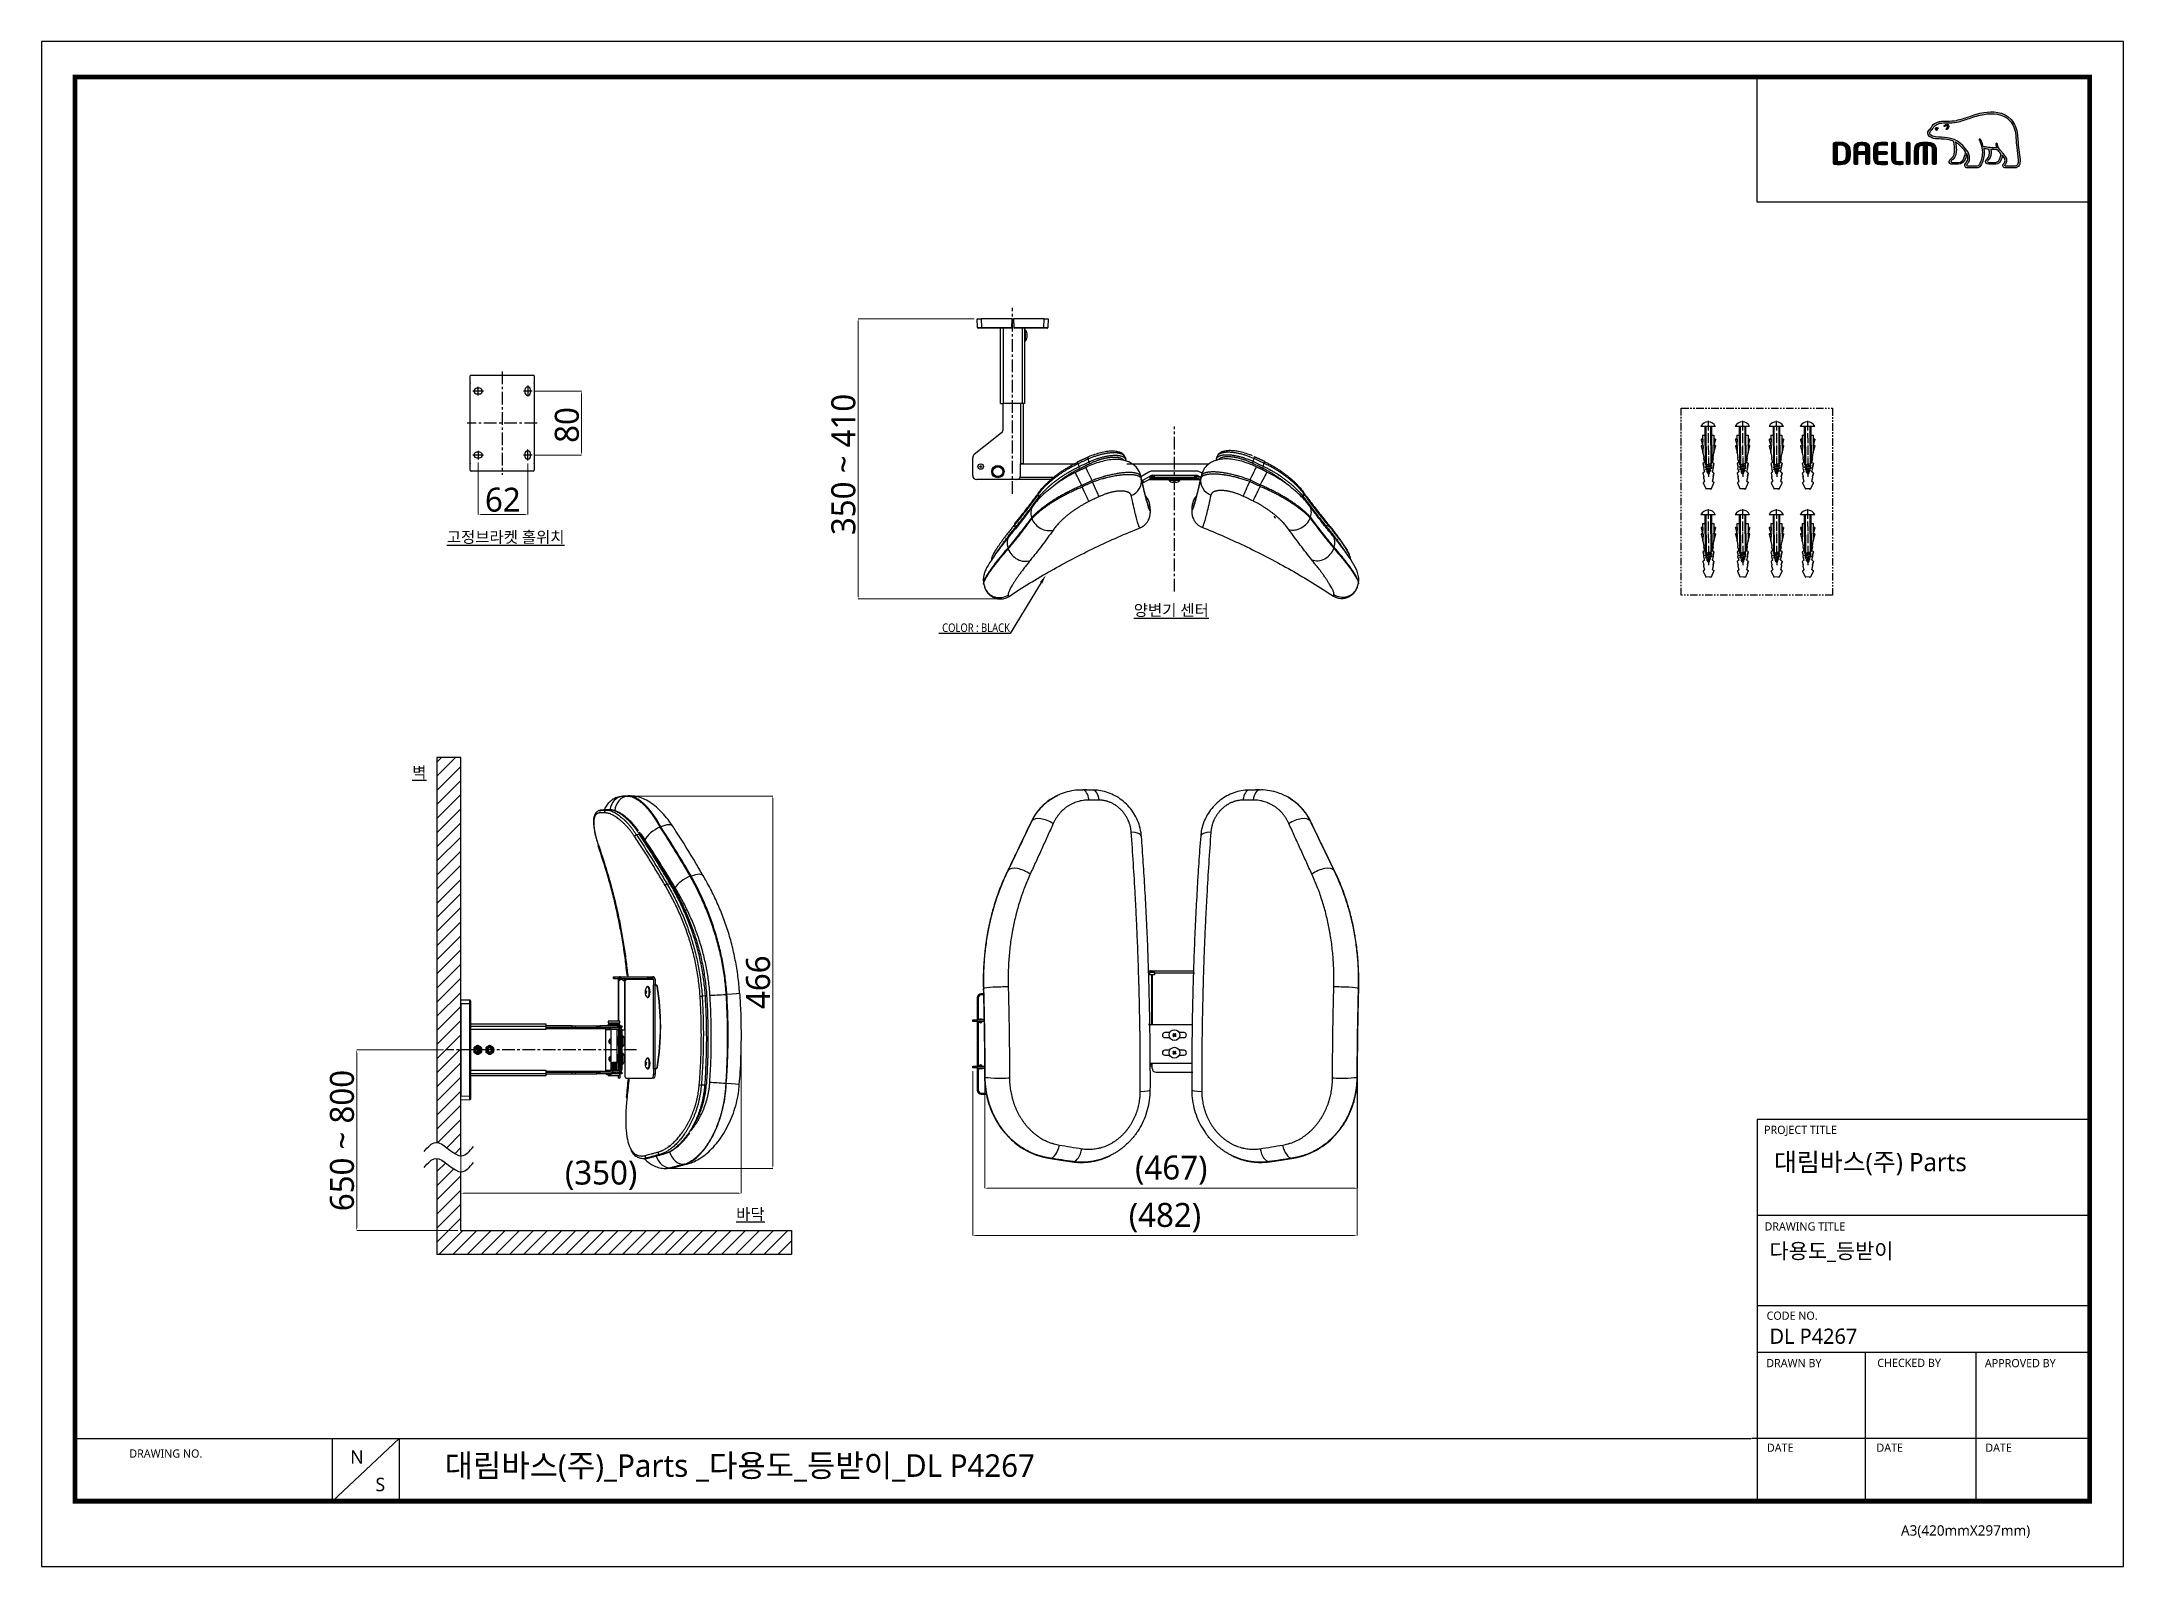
# Model space of a CAD drawing. Extents: x -2833 to -229, y 127 to 2035.
import ezdxf
from ezdxf import colors
from ezdxf.entities.mleader import LeaderData, LeaderLine
from ezdxf.math import Vec2, Vec3

# ---------------------------------------------------------------- set-up
doc = ezdxf.new("R2010")
doc.units = 0
doc.header["$LTSCALE"] = 0.5
doc.header["$MEASUREMENT"] = 0
for name, pattern in [('ACAD_ISO04W100', [30.5, 24, -3, 0.5, -3]), ('CENTER', [50.8, 31.75, -6.35, 6.35, -6.35]), ('PHANTOM2', [1.25, 0.625, -0.125, 0.125, -0.125, 0.125, -0.125])]:
    doc.linetypes.add(name, pattern=pattern)
doc.layers.get('0').update_dxf_attribs({"linetype": 'CONTINUOUS'})
doc.layers.get('DEFPOINTS').update_dxf_attribs({"linetype": 'CONTINUOUS'})
for name, color, linetype in [('2', 1, 'CENTER'), ('CEN', 1, 'CENTER'), ('DWG', 7, 'CONTINUOUS'), ('레이어 1', 7, 'CONTINUOUS')]:
    doc.layers.add(name, color=color, linetype=linetype)
doc.layers.add('치수', color=7, linetype='CONTINUOUS', lineweight=25)
doc.styles.add('Daelim Dimension', font='NanumGothic.ttf')
doc.styles.add('NOTE', font='NanumGothic.ttf', dxfattribs={"width": 0.85, "height": 4})
doc.styles.add('다중지시선', font='NanumGothic.ttf', dxfattribs={"width": 0.85, "height": 3})
doc.dimstyles.new('DEFAULT', dxfattribs={"dimscale": 2, "dimtxt": 2, "dimasz": 2, "dimexe": 0, "dimexo": 2, "dimgap": 1, "dimtad": 1, "dimdec": 0, "dimzin": 9, "dimdsep": 46, "dimtxsty": 'Daelim Dimension', "dimcen": 0.5, "dimclrd": 5, "dimclre": 5, "dimclrt": 256, "dimadec": 1, "dimazin": 0, "dimtfac": 1, "dimtdec": 0, "dimtix": 1, "dimtmove": 0, "dimatfit": 3, "dimfxl": 1, "dimtolj": 1, "dimtzin": 1, "dimlwd": 9, "dimlwe": 9, "dimarcsym": 0})

msp = doc.modelspace()

# ---------------------------------------------------------------- texts
at = {"color": 2, "linetype": 'Continuous', "style": 'NOTE'}
for s, height, p in [('%%U고정브라켓 홀위치', 14.187, (-2325.9, 1408)), ('%%U양변기 센터', 14.19, (-1466.6, 1316.5)), ('%%U벽', 14.19, (-2369.2, 1113.6)), ('%%U바닥', 14.19, (-1963.9, 560.9))]:
    msp.add_text(s, height=height, dxfattribs=at).set_placement(p)
at = {"color": 5, "ltscale": 40, "style": 'Daelim Dimension'}
for s, height, p in [('PROJECT TITLE', 10.276, (-678.2, 668.3)), ('DRAWING TITLE', 10.276, (-677.6, 547.4)), ('CODE NO.', 10.28, (-675, 435.7)), ('DRAWN BY', 10.28, (-675.4, 376.4)), ('CHECKED BY', 10.28, (-536.5, 376.6)), ('APPROVED BY', 10.276, (-401.9, 376.3)), ('DRAWING NO.', 10.276, (-2723, 263.2)), ('DATE', 10.28, (-674.6, 270.5)), ('DATE', 10.28, (-537.6, 270.5)), ('DATE', 10.28, (-401.4, 270.5)), ('A3(420mmX297mm)', 12.969, (-506.9, 165.6))]:
    msp.add_text(s, height=height, dxfattribs=at).set_placement(p)
at = {"attachment_point": 1, "style": 'Daelim Dimension'}
for s, insert, char_height, width in [('대림바스(주) Parts', (-666, 644.5), 22.891, 367.915), ('DL P4267', (-671.3, 424.7), 19.11, 321.602), ('N', (-2446.6, 272.3), 16.8, 23.469), ('S', (-2415.1, 238), 16.8, 23.469)]:
    msp.add_mtext(s, dxfattribs=dict(at, insert=insert, char_height=char_height, width=width))
at = {"color": 7, "insert": (-671.3, 531.3), "char_height": 19.11, "width": 445.144, "attachment_point": 1, "style": 'Daelim Dimension'}
msp.add_mtext('{\\C256;다용도_등받이}', dxfattribs=at)
at = {"color": 2, "insert": (-2328.6, 267.4), "char_height": 28.256, "width": 1671.354, "attachment_point": 1, "style": 'Daelim Dimension'}
msp.add_mtext('대림바스(주)_Parts _다용도_등받이_DL P4267', dxfattribs=at)

# ---------------------------------------------------------------- blocks, each defined once
blk = doc.blocks.new('*D60')
at = {"color": 5, "lineweight": 9, "transparency": 16777216}
for p, q in [((-1666.4, 1688.4), (-1811.3, 1688.4)), ((-1811.3, 1684.4), (-1811.3, 1341.7)), ((-1635.8, 1337.7), (-1811.3, 1337.7))]:
    blk.add_line(p, q, dxfattribs=at)
at = {"color": 5, "transparency": 16777216}
for points in [[(-1812, 1684.4), (-1810.7, 1684.4), (-1811.3, 1688.4)], [(-1812, 1341.7), (-1810.7, 1341.7), (-1811.3, 1337.7)]]:
    blk.add_solid(points, dxfattribs=at)
at = {"layer": 'DEFPOINTS', "color": 0, "transparency": 16777216}
for p in [(-1662.4, 1688.4), (-1811.3, 1337.7), (-1631.8, 1337.7)]:
    blk.add_point(p, dxfattribs=at)
at = {"color": 7, "transparency": 16777216, "insert": (-1829.7, 1506), "char_height": 30, "attachment_point": 5, "rotation": 90, "style": 'Daelim Dimension'}
blk.add_mtext('\\A1;350 ~ 410', dxfattribs=at)
blk = doc.blocks.new('*D61')
at = {"color": 5, "lineweight": 9, "transparency": 16777216}
for p, q in [((-1652.7, 735.3), (-1652.7, 600.3)), ((-1186.7, 735.5), (-1186.7, 600.3)), ((-1648.7, 600.3), (-1190.7, 600.3))]:
    blk.add_line(p, q, dxfattribs=at)
at = {"color": 5, "transparency": 16777216}
for points in [[(-1648.7, 601), (-1648.7, 599.6), (-1652.7, 600.3)], [(-1190.7, 601), (-1190.7, 599.6), (-1186.7, 600.3)]]:
    blk.add_solid(points, dxfattribs=at)
at = {"layer": 'DEFPOINTS', "color": 0, "transparency": 16777216}
for p in [(-1652.7, 739.3), (-1186.7, 739.5), (-1186.7, 600.3)]:
    blk.add_point(p, dxfattribs=at)
at = {"color": 7, "transparency": 16777216, "insert": (-1419.7, 622.9), "char_height": 30, "width": 85.193, "attachment_point": 5, "style": 'Daelim Dimension'}
blk.add_mtext('\\A1;(467)', dxfattribs=at)
blk = doc.blocks.new('*D62')
at = {"color": 5, "lineweight": 9, "transparency": 16777216}
for p, q in [((-1668.1, 746.9), (-1668.1, 541)), ((-1187.2, 733), (-1187.2, 541)), ((-1664.1, 541), (-1191.2, 541))]:
    blk.add_line(p, q, dxfattribs=at)
at = {"color": 5, "transparency": 16777216}
for points in [[(-1664.1, 541.7), (-1664.1, 540.4), (-1668.1, 541)], [(-1191.2, 541.7), (-1191.2, 540.4), (-1187.2, 541)]]:
    blk.add_solid(points, dxfattribs=at)
at = {"layer": 'DEFPOINTS', "color": 0, "transparency": 16777216}
for p in [(-1668.1, 750.9), (-1187.2, 737), (-1187.2, 541)]:
    blk.add_point(p, dxfattribs=at)
at = {"color": 7, "transparency": 16777216, "insert": (-1427.6, 563.6), "char_height": 30, "attachment_point": 5, "style": 'Daelim Dimension'}
blk.add_mtext('\\A1;(482)', dxfattribs=at)
blk = doc.blocks.new('*D63')
at = {"color": 5, "lineweight": 9, "transparency": 16777216}
for p, q in [((-2095.6, 1091.1), (-1918.1, 1091.1)), ((-1918.1, 629.1), (-1918.1, 1087.1)), ((-2050, 625.1), (-1918.1, 625.1))]:
    blk.add_line(p, q, dxfattribs=at)
at = {"color": 5, "transparency": 16777216}
for points in [[(-1918.8, 1087.1), (-1917.4, 1087.1), (-1918.1, 1091.1)], [(-1918.8, 629.1), (-1917.4, 629.1), (-1918.1, 625.1)]]:
    blk.add_solid(points, dxfattribs=at)
at = {"layer": 'DEFPOINTS', "color": 0, "transparency": 16777216}
for p in [(-2099.6, 1091.1), (-1918.1, 1091.1), (-2054, 625.1)]:
    blk.add_point(p, dxfattribs=at)
at = {"color": 7, "transparency": 16777216, "insert": (-1936.4, 858.1), "char_height": 30, "attachment_point": 5, "rotation": 90, "style": 'Daelim Dimension'}
blk.add_mtext('\\A1;466', dxfattribs=at)
blk = doc.blocks.new('*D64')
at = {"color": 5, "lineweight": 9, "transparency": 16777216}
for p, q in [((-2330.1, 773.4), (-2438.6, 773.4)), ((-2438.6, 551.4), (-2438.6, 769.4)), ((-2312.2, 547.4), (-2438.6, 547.4))]:
    blk.add_line(p, q, dxfattribs=at)
at = {"color": 5, "transparency": 16777216}
for points in [[(-2439.3, 769.4), (-2437.9, 769.4), (-2438.6, 773.4)], [(-2439.3, 551.4), (-2437.9, 551.4), (-2438.6, 547.4)]]:
    blk.add_solid(points, dxfattribs=at)
at = {"layer": 'DEFPOINTS', "color": 0, "transparency": 16777216}
for p in [(-2438.6, 773.4), (-2326.1, 773.4), (-2308.2, 547.4)]:
    blk.add_point(p, dxfattribs=at)
at = {"color": 7, "transparency": 16777216, "insert": (-2456.9, 660), "char_height": 30, "attachment_point": 5, "rotation": 90, "style": 'Daelim Dimension'}
blk.add_mtext('\\A1;650 ~ 800', dxfattribs=at)
blk = doc.blocks.new('*D57')
at = {"color": 5, "lineweight": 9, "transparency": 16777216}
for p, q in [((-2286.6, 1508.4), (-2286.6, 1443.3)), ((-2224.7, 1507), (-2224.7, 1443.3)), ((-2228.7, 1443.3), (-2282.6, 1443.3))]:
    blk.add_line(p, q, dxfattribs=at)
at = {"color": 5, "transparency": 16777216}
for points in [[(-2282.6, 1444), (-2282.6, 1442.7), (-2286.6, 1443.3)], [(-2228.7, 1444), (-2228.7, 1442.7), (-2224.7, 1443.3)]]:
    blk.add_solid(points, dxfattribs=at)
at = {"layer": 'DEFPOINTS', "color": 0, "transparency": 16777216}
for p in [(-2286.6, 1512.4), (-2224.7, 1511), (-2286.6, 1443.3)]:
    blk.add_point(p, dxfattribs=at)
at = {"color": 7, "transparency": 16777216, "insert": (-2255.8, 1461.7), "char_height": 30, "attachment_point": 5, "style": 'Daelim Dimension'}
blk.add_mtext('\\A1;62', dxfattribs=at)
blk = doc.blocks.new('*D58')
at = {"color": 5, "lineweight": 9, "transparency": 16777216}
for p, q in [((-2215.2, 1597.8), (-2157.3, 1597.8)), ((-2157.3, 1593.8), (-2157.3, 1521.8)), ((-2215.2, 1517.8), (-2157.3, 1517.8))]:
    blk.add_line(p, q, dxfattribs=at)
at = {"color": 5, "transparency": 16777216}
for points in [[(-2158, 1593.8), (-2156.6, 1593.8), (-2157.3, 1597.8)], [(-2158, 1521.8), (-2156.6, 1521.8), (-2157.3, 1517.8)]]:
    blk.add_solid(points, dxfattribs=at)
at = {"layer": 'DEFPOINTS', "color": 0, "transparency": 16777216}
for p in [(-2219.2, 1597.8), (-2219.2, 1517.8), (-2157.3, 1517.8)]:
    blk.add_point(p, dxfattribs=at)
at = {"color": 7, "transparency": 16777216, "insert": (-2175.6, 1555.4), "char_height": 30, "attachment_point": 5, "rotation": 90, "style": 'Daelim Dimension'}
blk.add_mtext('\\A1;80', dxfattribs=at)
blk = doc.blocks.new('*D65')
at = {"color": 5, "lineweight": 9, "transparency": 16777216}
for p, q in [((-1957.5, 783.6), (-1957.5, 594.1)), ((-2308.2, 711.6), (-2308.2, 594.1)), ((-2304.2, 594.1), (-1961.5, 594.1))]:
    blk.add_line(p, q, dxfattribs=at)
at = {"color": 5, "transparency": 16777216}
for points in [[(-2304.2, 594.7), (-2304.2, 593.4), (-2308.2, 594.1)], [(-1961.5, 594.7), (-1961.5, 593.4), (-1957.5, 594.1)]]:
    blk.add_solid(points, dxfattribs=at)
at = {"layer": 'DEFPOINTS', "color": 0, "transparency": 16777216}
for p in [(-1957.5, 787.6), (-2308.2, 715.6), (-1957.5, 594.1)]:
    blk.add_point(p, dxfattribs=at)
at = {"color": 7, "transparency": 16777216, "insert": (-2132.9, 616.6), "char_height": 30, "width": 88.207, "attachment_point": 5, "style": 'Daelim Dimension'}
blk.add_mtext('\\A1;(350)', dxfattribs=at)

# ---------------------------------------------------------------- dimensions: what is measured, and where the dimension line sits
for base, p1, p2, text, picture, middle in [((-1811.3, 1337.7), (-1662.4, 1688.4), (-1631.8, 1337.7), '350 ~ 410', '*D60', (-1811.3, 1506)), ((-2438.6, 773.4), (-2308.2, 547.4), (-2326.1, 773.4), '650 ~ 800', '*D64', (-2438.6, 660))]:
    dim = msp.add_linear_dim(base=base, p1=p1, p2=p2, angle=90, text=text, dimstyle='DEFAULT', override={"dimtxt": 15, "dimclrt": 7})
    dim.commit()
    dim.dimension.update_dxf_attribs({"geometry": picture, "text_midpoint": middle, "dimtype": 160})
for base, p1, p2, angle, picture, middle in [((-2157.3, 1517.8), (-2219.2, 1597.8), (-2219.2, 1517.8), 270, '*D58', (-2157.3, 1555.4)), ((-1918.1, 1091.1), (-2054, 625.1), (-2099.6, 1091.1), 90, '*D63', (-1918.1, 858.1))]:
    dim = msp.add_linear_dim(base=base, p1=p1, p2=p2, angle=angle, dimstyle='DEFAULT', override={"dimtxt": 15, "dimclrt": 7})
    dim.commit()
    dim.dimension.update_dxf_attribs({"geometry": picture, "text_midpoint": middle, "dimtype": 160})
dim = msp.add_linear_dim(base=(-2286.6, 1443.3), p1=(-2224.7, 1511), p2=(-2286.6, 1512.4), dimstyle='DEFAULT', override={"dimtxt": 15, "dimclrt": 7})
dim.commit()
dim.dimension.update_dxf_attribs({"geometry": '*D57', "text_midpoint": (-2255.8, 1443.3), "dimtype": 160})
for base, p1, p2, text, picture, middle in [((-1957.5, 594.1), (-2308.2, 715.6), (-1957.5, 787.6), '(350)', '*D65', (-2132.9, 616.6)), ((-1186.7, 600.3), (-1652.7, 739.3), (-1186.7, 739.5), '(467)', '*D61', (-1419.7, 622.9))]:
    dim = msp.add_linear_dim(base=base, p1=p1, p2=p2, text=text, dimstyle='DEFAULT', override={"dimtxt": 15, "dimclrt": 7})
    dim.commit()
    dim.dimension.update_dxf_attribs({"geometry": picture, "text_midpoint": middle})
dim = msp.add_linear_dim(base=(-1187.2, 541), p1=(-1668.1, 750.9), p2=(-1187.2, 737), text='(482)', dimstyle='DEFAULT', override={"dimtxt": 15, "dimclrt": 7})
dim.commit()
dim.dimension.update_dxf_attribs({"geometry": '*D62', "text_midpoint": (-1427.6, 541), "dimtype": 160})

# ---------------------------------------------------------------- hatches: boundary and pattern name
h = msp.add_hatch()
h.set_pattern_fill('ANSI31', color=3, scale=99.955177)
h.set_pattern_definition([(45, (-7707.805, 4510.419), (-8.834873, 8.834873), [])])
edge = h.paths.add_edge_path()
edge.add_spline(control_points=[(-2338.2, 657.7), (-2328.7, 656.7), (-2317.7, 641), (-2308.2, 640.8)], knot_values=[20.260587, 20.260587, 20.260587, 20.260587, 53.794277, 53.794277, 53.794277, 53.794277], degree=3, periodic=0)
edge.add_line((-2308.2, 640.8), (-2308.2, 1139.2))
edge.add_line((-2308.2, 1139.2), (-2338.2, 1139.2))
edge.add_line((-2338.2, 1139.2), (-2338.2, 657.7))
edge = h.paths.add_edge_path()
edge.add_spline(control_points=[(-2308.2, 620.8), (-2317.7, 621.1), (-2328.7, 636.7), (-2338.2, 637.7)], knot_values=[20.260587, 20.260587, 20.260587, 20.260587, 53.794277, 53.794277, 53.794277, 53.794277], degree=3, periodic=0)
edge.add_line((-2338.2, 637.7), (-2338.2, 517.4))
edge.add_line((-2338.2, 517.4), (-1894.7, 517.4))
edge.add_line((-1894.7, 517.4), (-1894.7, 547.4))
edge.add_line((-1894.7, 547.4), (-2308.2, 547.4))
edge.add_line((-2308.2, 547.4), (-2308.2, 620.8))
at = {"layer": '레이어 1'}
h = msp.add_hatch(color=5, dxfattribs=at)
h.dxf.hatch_style = 1
edge = h.paths.add_edge_path(flags=16)
edge.add_spline(control_points=[(-361.7, 1880.6), (-362.8, 1879.4), (-364.2, 1879.3), (-364.3, 1879.3), (-364.3, 1879.3), (-375.7, 1879.3), (-375.7, 1879.3), (-376.1, 1879.3), (-376.5, 1879.4), (-376.7, 1879.7), (-376.8, 1879.8), (-376.9, 1880.1), (-376.9, 1880.4), (-376.9, 1881), (-376.4, 1881.6), (-375.9, 1882.3), (-375.5, 1882.9), (-375, 1883.4), (-374.8, 1884.1), (-374.2, 1885.8), (-374.2, 1887.6), (-375, 1889.2), (-376.3, 1892), (-378.3, 1894.3), (-380.3, 1896.5), (-380.3, 1896.5), (-380.9, 1897.2), (-380.9, 1897.2), (-383.4, 1900), (-386.1, 1902.9), (-386.3, 1906.8), (-386.3, 1907.6), (-386.7, 1908.1), (-387.2, 1908.1), (-387.2, 1908.1), (-387.9, 1907.7), (-387.9, 1907.7), (-388.1, 1907.5), (-388.2, 1907.2), (-388.2, 1906.8), (-388.2, 1906.8), (-388.2, 1906.7), (-388.2, 1906.7), (-388.1, 1905.2), (-387.8, 1903.8), (-387.2, 1902.4), (-387.2, 1902.4), (-387.1, 1902.2), (-387.1, 1902.2), (-387.1, 1902.2), (-387.3, 1902.2), (-387.3, 1902.2), (-394.6, 1901.9), (-401.8, 1903.3), (-403.9, 1903.8), (-405.2, 1909.1), (-407.3, 1912.6), (-407.4, 1912.7), (-407.6, 1913), (-407.9, 1913.2), (-408.1, 1913.3), (-408.1, 1913.3), (-408.7, 1913.2), (-408.8, 1913.2), (-408.9, 1913.1), (-409, 1912.9), (-409.2, 1912.6), (-409.2, 1912.6), (-409.2, 1912.4), (-409.2, 1912.4), (-409.2, 1912.4), (-409, 1911.7), (-409, 1911.7), (-408.9, 1911.4), (-405.1, 1904.8), (-405.1, 1896.1), (-405.1, 1890.7), (-406.5, 1885.6), (-409.3, 1881), (-410, 1879.8), (-410.9, 1879.3), (-412.2, 1879.3), (-412.2, 1879.3), (-423.4, 1879.3), (-423.4, 1879.3), (-423.8, 1879.3), (-424.6, 1879.6), (-424.6, 1880.4), (-424.6, 1880.9), (-424.2, 1881.6), (-423.5, 1882.4), (-418.8, 1887.6), (-421.5, 1895.8), (-426, 1901.1), (-430.3, 1906.3), (-437.4, 1912.9), (-446.5, 1914.5), (-449.8, 1915), (-455.1, 1915.4), (-459.4, 1915.6), (-459.4, 1915.6), (-463.7, 1915.9), (-463.7, 1915.9), (-465.9, 1916), (-469.6, 1917.4), (-470.7, 1919.5), (-471.2, 1920.4), (-471.1, 1921.3), (-470.5, 1922.3), (-470.2, 1922.9), (-469.6, 1923.5), (-469, 1924.1), (-468.3, 1924.8), (-467.6, 1925.6), (-467, 1926.5), (-467, 1926.5), (-466.8, 1926.9), (-466.8, 1926.9), (-464.6, 1931), (-460.2, 1933.2), (-453.5, 1933.4), (-453.5, 1933.4), (-449.7, 1933.4), (-449.7, 1933.4), (-445.6, 1933.5), (-440.9, 1933.5), (-437.1, 1934.3), (-431.7, 1935.5), (-426.3, 1937.3), (-421.5, 1938.9), (-421.5, 1938.9), (-421.3, 1939), (-421.3, 1939), (-415.4, 1941), (-409.3, 1943.1), (-403, 1944.1), (-393, 1945.8), (-379.3, 1945.7), (-370.6, 1936), (-366.6, 1931.5), (-364.2, 1925.3), (-363.3, 1917.6), (-363.3, 1917.6), (-363.3, 1917.7), (-363.4, 1917.7), (-363.3, 1917.5), (-363.2, 1916.7), (-362.9, 1911.8), (-362.8, 1909.4), (-362.7, 1907), (-362.1, 1902.5), (-362.1, 1902.5), (-360.3, 1887.3), (-360.3, 1887.3), (-360.3, 1887.3), (-360.2, 1885.5), (-360.2, 1885.5), (-360.2, 1883.3), (-360.7, 1881.7), (-361.7, 1880.6)], knot_values=[0, 0, 0, 0, 1, 1, 1, 2, 2, 2, 3, 3, 3, 4, 4, 4, 5, 5, 5, 6, 6, 6, 7, 7, 7, 8, 8, 8, 9, 9, 9, 10, 10, 10, 11, 11, 11, 12, 12, 12, 13, 13, 13, 14, 14, 14, 15, 15, 15, 16, 16, 16, 17, 17, 17, 18, 18, 18, 19, 19, 19, 20, 20, 20, 21, 21, 21, 22, 22, 22, 23, 23, 23, 24, 24, 24, 25, 25, 25, 26, 26, 26, 27, 27, 27, 28, 28, 28, 29, 29, 29, 30, 30, 30, 31, 31, 31, 32, 32, 32, 33, 33, 33, 34, 34, 34, 35, 35, 35, 36, 36, 36, 37, 37, 37, 38, 38, 38, 39, 39, 39, 40, 40, 40, 41, 41, 41, 42, 42, 42, 43, 43, 43, 44, 44, 44, 45, 45, 45, 46, 46, 46, 47, 47, 47, 48, 48, 48, 49, 49, 49, 50, 50, 50, 51, 51, 51, 52, 52, 52, 53, 53, 53, 53], degree=3, periodic=0)
edge = h.paths.add_edge_path(flags=16)
edge.add_spline(control_points=[(-388.1, 1883.9), (-388.1, 1883.9), (-397.4, 1883.9), (-397.4, 1883.9), (-398.1, 1883.9), (-398.6, 1884.4), (-398.6, 1885.1), (-398.6, 1885.6), (-398.2, 1886.2), (-397.8, 1886.7), (-395.9, 1888.5), (-394, 1891), (-394, 1895.7), (-394, 1895.7), (-394.1, 1897.9), (-394.1, 1897.9), (-394.1, 1897.9), (-394.4, 1900), (-394.4, 1900), (-394.4, 1900), (-394.4, 1900.1), (-394.4, 1900.1), (-394.4, 1900.1), (-394.3, 1900.1), (-394.3, 1900.1), (-392.6, 1900), (-389.2, 1899.8), (-386, 1899.9), (-385.1, 1898.6), (-383.8, 1897), (-381.9, 1894.7), (-382, 1893.6), (-382.9, 1883.9), (-388.1, 1883.9)], knot_values=[0, 0, 0, 0, 1, 1, 1, 2, 2, 2, 3, 3, 3, 4, 4, 4, 5, 5, 5, 6, 6, 6, 7, 7, 7, 8, 8, 8, 9, 9, 9, 10, 10, 10, 11, 11, 11, 11], degree=3, periodic=0)
edge = h.paths.add_edge_path(flags=16)
edge.add_spline(control_points=[(-434.8, 1883.9), (-434.8, 1883.9), (-443, 1883.9), (-443, 1883.9), (-443.6, 1883.9), (-444.3, 1884.4), (-444.3, 1885.1), (-444.3, 1885.6), (-443.9, 1886.1), (-443.2, 1886.7), (-441.1, 1888.3), (-438, 1890.8), (-437.7, 1897.7), (-437.7, 1897.7), (-437.6, 1899.6), (-437.6, 1899.6), (-437.6, 1902.5), (-438.3, 1906.1), (-438.9, 1909.2), (-438.9, 1909.2), (-439, 1909.6), (-439, 1909.6), (-439, 1909.6), (-438.8, 1909.4), (-438.8, 1909.4), (-437.5, 1908.6), (-430.9, 1904.1), (-426.1, 1897.4), (-426.5, 1894.2), (-428.3, 1883.9), (-434.8, 1883.9)], knot_values=[0, 0, 0, 0, 1, 1, 1, 2, 2, 2, 3, 3, 3, 4, 4, 4, 5, 5, 5, 6, 6, 6, 7, 7, 7, 8, 8, 8, 9, 9, 9, 10, 10, 10, 10], degree=3, periodic=0)
edge = h.paths.add_edge_path()
edge.add_spline(control_points=[(-358, 1887.6), (-358, 1887.6), (-359.7, 1902.8), (-359.7, 1902.8), (-360.4, 1907.3), (-360.5, 1909.7), (-360.6, 1911.9), (-360.6, 1911.9), (-361, 1917.9), (-361, 1917.9), (-361.9, 1926.1), (-364.6, 1932.7), (-368.9, 1937.6), (-378.2, 1948.1), (-392.8, 1948.2), (-403.4, 1946.4), (-409.9, 1945.3), (-416.1, 1943.2), (-422.1, 1941.2), (-422.1, 1941.2), (-422.3, 1941.1), (-422.3, 1941.1), (-427, 1939.5), (-432.4, 1937.7), (-437.6, 1936.6), (-441.2, 1935.8), (-445.7, 1935.8), (-449.6, 1935.7), (-449.6, 1935.7), (-453.6, 1935.7), (-453.6, 1935.7), (-461.1, 1935.5), (-466.3, 1932.9), (-468.9, 1927.9), (-468.9, 1927.9), (-469, 1927.7), (-469, 1927.7), (-469.4, 1926.9), (-470.1, 1926.3), (-470.6, 1925.7), (-471.3, 1925.1), (-472, 1924.4), (-472.5, 1923.5), (-473.1, 1922.5), (-473.3, 1921.6), (-473.3, 1920.7), (-473.3, 1919.9), (-473.1, 1919.2), (-472.8, 1918.4), (-471.2, 1915.4), (-466.6, 1913.8), (-463.8, 1913.6), (-463.8, 1913.6), (-459.8, 1913.3), (-459.7, 1913.3), (-455.7, 1913.1), (-450.2, 1912.8), (-447, 1912.2), (-445.1, 1911.9), (-442.9, 1911.2), (-441, 1910.3), (-440.8, 1909.7), (-439.8, 1905.2), (-439.8, 1899.6), (-439.8, 1899.6), (-439.8, 1897.8), (-439.8, 1897.8), (-440.1, 1891.9), (-442.7, 1889.9), (-444.6, 1888.4), (-444.8, 1888.2), (-446.5, 1886.8), (-446.6, 1885.2), (-446.7, 1884.2), (-446.4, 1883.3), (-445.8, 1882.7), (-445.2, 1882), (-444.2, 1881.7), (-443, 1881.7), (-443, 1881.7), (-434.8, 1881.7), (-434.8, 1881.7), (-428.7, 1881.7), (-425.7, 1888.3), (-424.8, 1894.5), (-424.8, 1894.5), (-424.7, 1895.3), (-424.7, 1895.3), (-424.7, 1895.3), (-424.5, 1894.9), (-424.5, 1894.9), (-423.7, 1893.2), (-423.2, 1891.1), (-423.2, 1889.5), (-423.2, 1887.3), (-423.9, 1885.4), (-425.2, 1883.9), (-425.5, 1883.6), (-427.2, 1881.9), (-427.2, 1880.2), (-427.2, 1880.2), (-427.2, 1879.9), (-427.2, 1879.9), (-426.9, 1877.9), (-425.3, 1877), (-423.8, 1877), (-423.8, 1877), (-412.2, 1877), (-412.2, 1877), (-410.1, 1877), (-408.4, 1878), (-407.3, 1879.8), (-404.4, 1884.7), (-402.9, 1890), (-402.9, 1895.6), (-402.9, 1897.4), (-403, 1899.2), (-403.4, 1901.2), (-403.4, 1901.2), (-403.4, 1901.3), (-403.4, 1901.3), (-403.4, 1901.3), (-403.2, 1901.3), (-403.2, 1901.3), (-401.8, 1901), (-399.6, 1900.6), (-396.8, 1900.3), (-396.8, 1900.3), (-396.7, 1900.3), (-396.7, 1900.3), (-396.7, 1900.3), (-396.4, 1898.2), (-396.4, 1898.2), (-396.4, 1898.2), (-396.3, 1897.7), (-396.3, 1897.7), (-396.3, 1897.7), (-396.2, 1895.8), (-396.2, 1895.8), (-396.2, 1891.3), (-398.2, 1889.3), (-399.3, 1888.2), (-399.3, 1888.2), (-400.9, 1886.7), (-401, 1885.3), (-401, 1885.3), (-401.1, 1884.8), (-401.1, 1884.8), (-401.1, 1884.4), (-401, 1883.5), (-400.2, 1882.8), (-399.6, 1882.1), (-398.5, 1881.7), (-397.1, 1881.7), (-397.1, 1881.7), (-388.1, 1881.7), (-388.1, 1881.7), (-382.6, 1881.7), (-380.9, 1888.7), (-380.2, 1892.6), (-380.2, 1892.6), (-380.2, 1893), (-380.2, 1893), (-380.2, 1893), (-380, 1892.7), (-380, 1892.7), (-378.7, 1891.1), (-377.6, 1889.3), (-377.1, 1888.2), (-376.8, 1887.6), (-376.7, 1887), (-376.7, 1886.3), (-376.7, 1886.3), (-376.9, 1885), (-376.9, 1885), (-377.1, 1884.3), (-377.6, 1883.6), (-378, 1883), (-378.7, 1882.1), (-379.4, 1881.1), (-379.4, 1880), (-379.4, 1880), (-379.4, 1879.4), (-379.4, 1879.4), (-379, 1877.9), (-377.8, 1877), (-375.9, 1877), (-375.9, 1877), (-364.3, 1877), (-364.3, 1877), (-364, 1877), (-361.8, 1877.1), (-360, 1879), (-358.6, 1880.6), (-357.9, 1882.7), (-357.9, 1885.5), (-357.9, 1885.5), (-358, 1887.6), (-358, 1887.6)], knot_values=[0, 0, 0, 0, 1, 1, 1, 2, 2, 2, 3, 3, 3, 4, 4, 4, 5, 5, 5, 6, 6, 6, 7, 7, 7, 8, 8, 8, 9, 9, 9, 10, 10, 10, 11, 11, 11, 12, 12, 12, 13, 13, 13, 14, 14, 14, 15, 15, 15, 16, 16, 16, 17, 17, 17, 18, 18, 18, 19, 19, 19, 20, 20, 20, 21, 21, 21, 22, 22, 22, 23, 23, 23, 24, 24, 24, 25, 25, 25, 26, 26, 26, 27, 27, 27, 28, 28, 28, 29, 29, 29, 30, 30, 30, 31, 31, 31, 32, 32, 32, 33, 33, 33, 34, 34, 34, 35, 35, 35, 36, 36, 36, 37, 37, 37, 38, 38, 38, 39, 39, 39, 40, 40, 40, 41, 41, 41, 42, 42, 42, 43, 43, 43, 44, 44, 44, 45, 45, 45, 46, 46, 46, 47, 47, 47, 48, 48, 48, 49, 49, 49, 50, 50, 50, 51, 51, 51, 52, 52, 52, 53, 53, 53, 54, 54, 54, 55, 55, 55, 56, 56, 56, 57, 57, 57, 58, 58, 58, 59, 59, 59, 60, 60, 60, 61, 61, 61, 62, 62, 62, 63, 63, 63, 64, 64, 64, 65, 65, 65, 66, 66, 66, 66], degree=3, periodic=0)
edge = h.paths.add_edge_path(flags=0)
edge.add_spline(control_points=[(-464, 1926.8), (-464, 1926.8), (-462.3, 1927.6), (-460.2, 1926.8), (-460.2, 1926.8), (-460, 1926.7), (-460.3, 1926.2), (-461.3, 1924.8), (-462.3, 1924.5), (-462.3, 1924.5), (-462.3, 1924.5), (-463.1, 1924.3), (-463.5, 1924.8), (-464.3, 1925.7), (-464.3, 1926.3), (-464.3, 1926.3), (-464.3, 1926.3), (-464.4, 1926.7), (-464, 1926.8)], knot_values=[0, 0, 0, 0, 1, 1, 1, 2, 2, 2, 3, 3, 3, 4, 4, 4, 5, 5, 5, 6, 6, 6, 6], degree=3, periodic=0)
edge = h.paths.add_edge_path(flags=0)
edge.add_spline(control_points=[(-452.9, 1930), (-453.1, 1929.7), (-453.1, 1929.2), (-452.9, 1929), (-452.6, 1928.7), (-452.1, 1928.8), (-451.9, 1929.1), (-451.8, 1929.2), (-450.4, 1930.9), (-449.2, 1930), (-448.7, 1929.7), (-448.6, 1929.3), (-448.6, 1928.7), (-448.7, 1927.8), (-449.5, 1926.7), (-450.1, 1926.3), (-450.4, 1926.2), (-450.6, 1925.7), (-450.5, 1925.4), (-450.3, 1925.1), (-449.9, 1925), (-449.6, 1925.1), (-448.6, 1925.6), (-447.3, 1927.2), (-447.1, 1928.7), (-447, 1929.8), (-447.5, 1930.6), (-448.3, 1931.2), (-450.1, 1932.5), (-452.1, 1930.8), (-452.9, 1930)], knot_values=[0, 0, 0, 0, 1, 1, 1, 2, 2, 2, 3, 3, 3, 4, 4, 4, 5, 5, 5, 6, 6, 6, 7, 7, 7, 8, 8, 8, 9, 9, 9, 10, 10, 10, 10], degree=3, periodic=0)
edge = h.paths.add_edge_path(flags=0)
edge.add_spline(control_points=[(-453.1, 1928.7), (-453.1, 1928.7), (-453.1, 1928.7), (-453.1, 1928.7), (-453.1, 1928.7), (-453.1, 1928.7), (-453.1, 1928.7)], knot_values=[0, 0, 0, 0, 1, 1, 1, 2, 2, 2, 2], degree=3, periodic=0)
h = msp.add_hatch(color=5, dxfattribs=at)
h.dxf.hatch_style = 2
edge = h.paths.add_edge_path()
edge.add_spline(control_points=[(-464, 1926.8), (-464, 1926.8), (-462.3, 1927.6), (-460.2, 1926.8), (-460.2, 1926.8), (-460, 1926.7), (-460.3, 1926.2), (-461.3, 1924.8), (-462.3, 1924.5), (-462.3, 1924.5), (-462.3, 1924.5), (-463.1, 1924.3), (-463.5, 1924.8), (-464.3, 1925.7), (-464.3, 1926.3), (-464.3, 1926.3), (-464.3, 1926.3), (-464.4, 1926.7), (-464, 1926.8)], knot_values=[0, 0, 0, 0, 1, 1, 1, 2, 2, 2, 3, 3, 3, 4, 4, 4, 5, 5, 5, 6, 6, 6, 6], degree=3, periodic=0)
h = msp.add_hatch(color=5, dxfattribs=at)
h.dxf.hatch_style = 2
edge = h.paths.add_edge_path()
edge.add_spline(control_points=[(-452.9, 1930), (-453.1, 1929.7), (-453.1, 1929.2), (-452.9, 1929), (-452.6, 1928.7), (-452.1, 1928.8), (-451.9, 1929.1), (-451.8, 1929.2), (-450.4, 1930.9), (-449.2, 1930), (-448.7, 1929.7), (-448.6, 1929.3), (-448.6, 1928.7), (-448.7, 1927.8), (-449.5, 1926.7), (-450.1, 1926.3), (-450.4, 1926.2), (-450.6, 1925.7), (-450.5, 1925.4), (-450.3, 1925.1), (-449.9, 1925), (-449.6, 1925.1), (-448.6, 1925.6), (-447.3, 1927.2), (-447.1, 1928.7), (-447, 1929.8), (-447.5, 1930.6), (-448.3, 1931.2), (-450.1, 1932.5), (-452.1, 1930.8), (-452.9, 1930)], knot_values=[0, 0, 0, 0, 1, 1, 1, 2, 2, 2, 3, 3, 3, 4, 4, 4, 5, 5, 5, 6, 6, 6, 7, 7, 7, 8, 8, 8, 9, 9, 9, 10, 10, 10, 10], degree=3, periodic=0)
h = msp.add_hatch(color=5, dxfattribs=at)
h.dxf.hatch_style = 2
edge = h.paths.add_edge_path()
edge.add_spline(control_points=[(-575, 1892.8), (-575, 1887.4), (-577.5, 1884.9), (-582.4, 1884.9), (-582.4, 1884.9), (-585.9, 1884.9), (-586.7, 1884.9), (-586.7, 1884.9), (-586.7, 1905.3), (-586.7, 1905.3), (-585, 1905.5), (-582.5, 1905.5), (-582.4, 1905.5), (-577.3, 1905.5), (-575, 1903.1), (-575, 1897.6), (-575, 1897.6), (-575, 1892.8), (-575, 1892.8)], knot_values=[0, 0, 0, 0, 1, 1, 1, 2, 2, 2, 3, 3, 3, 4, 4, 4, 5, 5, 5, 6, 6, 6, 6], degree=3, periodic=0)
edge = h.paths.add_edge_path()
edge.add_spline(control_points=[(-582.4, 1909.3), (-585.2, 1909.3), (-588.8, 1909.2), (-590, 1909), (-590.7, 1908.8), (-591.2, 1908.3), (-591.2, 1907.6), (-591.2, 1907.6), (-591.2, 1882.8), (-591.2, 1882.8), (-591.2, 1882), (-590.7, 1881.5), (-589.9, 1881.4), (-588.8, 1881.2), (-585.3, 1881), (-582.4, 1881), (-574.7, 1881), (-570.6, 1885.1), (-570.6, 1892.8), (-570.6, 1892.8), (-570.6, 1897.6), (-570.6, 1897.6), (-570.6, 1905.3), (-574.7, 1909.3), (-582.4, 1909.3)], knot_values=[0, 0, 0, 0, 1, 1, 1, 2, 2, 2, 3, 3, 3, 4, 4, 4, 5, 5, 5, 6, 6, 6, 7, 7, 7, 8, 8, 8, 8], degree=3, periodic=0)
h = msp.add_hatch(color=5, dxfattribs=at)
h.dxf.hatch_style = 2
edge = h.paths.add_edge_path()
edge.add_spline(control_points=[(-550.7, 1897.6), (-550.7, 1897.6), (-561.1, 1897.6), (-561.1, 1897.6), (-561.1, 1898), (-561.1, 1901.4), (-561.1, 1901.4), (-561.1, 1904.8), (-560.1, 1905.4), (-557, 1905.4), (-557, 1905.4), (-554.8, 1905.4), (-554.8, 1905.4), (-551.7, 1905.4), (-550.7, 1904.8), (-550.7, 1901.4), (-550.7, 1901.4), (-550.7, 1898), (-550.7, 1897.6)], knot_values=[0, 0, 0, 0, 1, 1, 1, 2, 2, 2, 3, 3, 3, 4, 4, 4, 5, 5, 5, 6, 6, 6, 6], degree=3, periodic=0)
edge = h.paths.add_edge_path()
edge.add_spline(control_points=[(-554.8, 1909.3), (-554.8, 1909.3), (-557, 1909.3), (-557, 1909.3), (-562.9, 1909.3), (-565.5, 1906.9), (-565.5, 1901.4), (-565.5, 1901.4), (-565.5, 1882.5), (-565.5, 1882.5), (-565.5, 1881.9), (-565, 1881.3), (-564.4, 1881.3), (-564.4, 1881.3), (-562.3, 1881.3), (-562.3, 1881.3), (-561.6, 1881.3), (-561.1, 1881.9), (-561.1, 1882.5), (-561.1, 1882.5), (-561.1, 1893.3), (-561.1, 1893.8), (-561.1, 1893.8), (-550.7, 1893.8), (-550.7, 1893.8), (-550.7, 1893.3), (-550.7, 1882.5), (-550.7, 1882.5), (-550.7, 1881.8), (-550.2, 1881.3), (-549.5, 1881.3), (-549.5, 1881.3), (-547.5, 1881.3), (-547.5, 1881.3), (-546.8, 1881.3), (-546.3, 1881.9), (-546.3, 1882.5), (-546.3, 1882.5), (-546.3, 1901.4), (-546.3, 1901.4), (-546.3, 1906.9), (-548.9, 1909.3), (-554.8, 1909.3)], knot_values=[0, 0, 0, 0, 1, 1, 1, 2, 2, 2, 3, 3, 3, 4, 4, 4, 5, 5, 5, 6, 6, 6, 7, 7, 7, 8, 8, 8, 9, 9, 9, 10, 10, 10, 11, 11, 11, 12, 12, 12, 13, 13, 13, 14, 14, 14, 14], degree=3, periodic=0)
h = msp.add_hatch(color=5, dxfattribs=at)
h.dxf.hatch_style = 2
edge = h.paths.add_edge_path()
edge.add_spline(control_points=[(-540.7, 1902.1), (-540.7, 1902.1), (-540.7, 1888.3), (-540.7, 1888.3), (-540.7, 1883.4), (-537.9, 1881), (-532.2, 1881), (-529.7, 1881), (-526.3, 1881.1), (-524.9, 1881.2), (-524.9, 1881.2), (-524.2, 1881.3), (-524.2, 1881.3), (-524.2, 1881.3), (-524, 1881.3), (-524, 1881.3), (-524, 1881.3), (-524, 1885), (-524, 1885), (-524, 1885), (-532.2, 1885), (-532.2, 1885), (-536.3, 1885), (-536.3, 1886.2), (-536.3, 1888.3), (-536.3, 1888.3), (-536.3, 1893.4), (-536.3, 1893.8), (-535.9, 1893.8), (-525.3, 1893.8), (-525.3, 1893.8), (-524.6, 1893.8), (-524.1, 1894.3), (-524.1, 1895), (-524.1, 1895), (-524.1, 1896.4), (-524.1, 1896.4), (-524.1, 1897.1), (-524.6, 1897.6), (-525.3, 1897.6), (-525.3, 1897.6), (-535.9, 1897.6), (-536.3, 1897.6), (-536.3, 1898), (-536.3, 1902.1), (-536.3, 1902.1), (-536.3, 1904.2), (-536.3, 1905.4), (-532.2, 1905.4), (-532.2, 1905.4), (-524.1, 1905.3), (-524.1, 1905.3), (-524.1, 1905.3), (-524.1, 1909), (-524.1, 1909), (-524.1, 1909), (-524.9, 1909.1), (-524.9, 1909.1), (-526.5, 1909.2), (-530.2, 1909.3), (-532.2, 1909.3), (-537.9, 1909.3), (-540.7, 1907), (-540.7, 1902.1)], knot_values=[0, 0, 0, 0, 1, 1, 1, 2, 2, 2, 3, 3, 3, 4, 4, 4, 5, 5, 5, 6, 6, 6, 7, 7, 7, 8, 8, 8, 9, 9, 9, 10, 10, 10, 11, 11, 11, 12, 12, 12, 13, 13, 13, 14, 14, 14, 15, 15, 15, 16, 16, 16, 17, 17, 17, 18, 18, 18, 19, 19, 19, 20, 20, 20, 21, 21, 21, 21], degree=3, periodic=0)
h = msp.add_hatch(color=5, dxfattribs=at)
h.dxf.hatch_style = 2
edge = h.paths.add_edge_path()
edge.add_spline(control_points=[(-517, 1909.1), (-517.7, 1909.1), (-518.2, 1908.5), (-518.2, 1907.8), (-518.2, 1907.8), (-518.2, 1888.3), (-518.2, 1888.3), (-518.2, 1881.9), (-513.9, 1881), (-510.1, 1881), (-507.3, 1881), (-506.6, 1881.2), (-505.8, 1881.3), (-505.8, 1881.3), (-505.3, 1881.4), (-505.3, 1881.4), (-505.3, 1881.4), (-504.6, 1881.5), (-504.6, 1881.5), (-504.6, 1881.5), (-504.5, 1881.5), (-504.5, 1881.5), (-504.5, 1881.5), (-504.5, 1885), (-504.5, 1885), (-504.5, 1885), (-510, 1885), (-510, 1885), (-513.8, 1885), (-513.8, 1886.4), (-513.8, 1887.8), (-513.8, 1887.8), (-513.8, 1907.8), (-513.8, 1907.8), (-513.8, 1908.5), (-514.4, 1909.1), (-515.1, 1909.1), (-515.1, 1909.1), (-517, 1909.1), (-517, 1909.1)], knot_values=[0, 0, 0, 0, 1, 1, 1, 2, 2, 2, 3, 3, 3, 4, 4, 4, 5, 5, 5, 6, 6, 6, 7, 7, 7, 8, 8, 8, 9, 9, 9, 10, 10, 10, 11, 11, 11, 12, 12, 12, 13, 13, 13, 13], degree=3, periodic=0)
h = msp.add_hatch(color=5, dxfattribs=at)
h.dxf.hatch_style = 2
edge = h.paths.add_edge_path()
edge.add_spline(control_points=[(-499, 1909.1), (-499.7, 1909.1), (-500.2, 1908.5), (-500.2, 1907.9), (-500.2, 1907.9), (-500.2, 1882.5), (-500.2, 1882.5), (-500.2, 1881.8), (-499.6, 1881.3), (-499, 1881.3), (-499, 1881.3), (-496.9, 1881.3), (-496.9, 1881.3), (-496.2, 1881.3), (-495.8, 1881.9), (-495.8, 1882.5), (-495.8, 1882.5), (-495.8, 1907.9), (-495.8, 1907.9), (-495.8, 1908.5), (-496.3, 1909.1), (-496.9, 1909.1), (-496.9, 1909.1), (-499, 1909.1), (-499, 1909.1)], knot_values=[0, 0, 0, 0, 1, 1, 1, 2, 2, 2, 3, 3, 3, 4, 4, 4, 5, 5, 5, 6, 6, 6, 7, 7, 7, 8, 8, 8, 8], degree=3, periodic=0)
h = msp.add_hatch(color=5, dxfattribs=at)
h.dxf.hatch_style = 2
edge = h.paths.add_edge_path()
edge.add_spline(control_points=[(-489.8, 1898.1), (-489.8, 1898.1), (-489.8, 1882.5), (-489.8, 1882.5), (-489.8, 1881.8), (-489.3, 1881.3), (-488.6, 1881.3), (-488.6, 1881.3), (-486.6, 1881.3), (-486.6, 1881.3), (-485.8, 1881.3), (-485.4, 1881.9), (-485.4, 1882.5), (-485.4, 1882.5), (-485.4, 1897.7), (-485.4, 1897.7), (-485.4, 1904.5), (-484.2, 1905.1), (-478.6, 1905.1), (-478.6, 1904.7), (-478.6, 1882.5), (-478.6, 1882.5), (-478.6, 1881.8), (-478.1, 1881.3), (-477.4, 1881.3), (-477.4, 1881.3), (-475.3, 1881.3), (-475.3, 1881.3), (-474.6, 1881.3), (-474.2, 1881.9), (-474.2, 1882.5), (-474.2, 1882.5), (-474.2, 1904.6), (-474.2, 1905.1), (-471.5, 1905.1), (-469.6, 1904.8), (-468.6, 1903.8), (-467.6, 1902.8), (-467.4, 1900.8), (-467.4, 1897.7), (-467.4, 1897.7), (-467.4, 1882.5), (-467.4, 1882.5), (-467.4, 1881.9), (-466.8, 1881.3), (-466.2, 1881.3), (-466.2, 1881.3), (-464.1, 1881.3), (-464.1, 1881.3), (-463.4, 1881.3), (-462.9, 1881.9), (-462.9, 1882.5), (-462.9, 1882.5), (-462.9, 1898.1), (-462.9, 1898.1), (-462.9, 1907.6), (-466.3, 1909.2), (-476.3, 1909.2), (-486.5, 1909.2), (-489.8, 1907.6), (-489.8, 1898.1)], knot_values=[0, 0, 0, 0, 1, 1, 1, 2, 2, 2, 3, 3, 3, 4, 4, 4, 5, 5, 5, 6, 6, 6, 7, 7, 7, 8, 8, 8, 9, 9, 9, 10, 10, 10, 11, 11, 11, 12, 12, 12, 13, 13, 13, 14, 14, 14, 15, 15, 15, 16, 16, 16, 17, 17, 17, 18, 18, 18, 19, 19, 19, 20, 20, 20, 20], degree=3, periodic=0)

# ---------------------------------------------------------------- linework, layer by layer
at = {"color": 5, "ltscale": 0.5}
for p, q in [((-687, 1834.1), (-687, 1990.8)), ((-687, 686.4), (-687, 206.3))]:
    msp.add_line(p, q, dxfattribs=at)
at = {"color": 5}
for p, q in [((-435.2, 1881.7), (-435.2, 1881.7)), ((-751.1, 1553.4), (-750.7, 1503.4)), ((-745.1, 1553.5), (-744.7, 1505.3)), ((-708.2, 1553.4), (-707.8, 1503.4)), ((-702.2, 1553.5), (-701.8, 1505.3)), ((-665.9, 1553.4), (-665.5, 1503.4)), ((-659.9, 1553.5), (-659.5, 1505.3)), ((-626.8, 1553.4), (-626.4, 1503.4)), ((-620.8, 1553.5), (-620.4, 1505.3)), ((-751.1, 1442.9), (-750.7, 1392.9)), ((-745.1, 1443), (-744.7, 1394.8)), ((-708.2, 1442.9), (-707.8, 1392.9)), ((-702.2, 1443), (-701.8, 1394.8)), ((-665.9, 1442.9), (-665.5, 1392.9)), ((-659.9, 1443), (-659.5, 1394.8)), ((-626.8, 1442.9), (-626.4, 1392.9)), ((-620.8, 1443), (-620.4, 1394.8)), ((-2790.9, 287), (-694.1, 287))]:
    msp.add_line(p, q, dxfattribs=at)
at = {"color": 5, "ltscale": 40}
for p, q in [((-270.9, 1834.1), (-687, 1834.1)), ((-270.9, 686.4), (-687, 686.4)), ((-270.9, 566.1), (-687, 566.1)), ((-270.9, 566.1), (-687, 566.1)), ((-270.9, 453), (-687, 453)), ((-270.9, 453), (-687, 453)), ((-270.9, 394.6), (-687, 394.6)), ((-270.9, 394.6), (-687, 394.6)), ((-551.8, 394.6), (-551.8, 208.8)), ((-413.1, 394.6), (-413.1, 208.8)), ((-2469.5, 287), (-2469.5, 208.5)), ((-2469.5, 287), (-2469.5, 208.5)), ((-2385.5, 287), (-2469.5, 208.5)), ((-2385.5, 287), (-2469.5, 208.5)), ((-2385.5, 287), (-2385.5, 208.5)), ((-2385.5, 287), (-2385.5, 208.5)), ((-270.9, 287.3), (-693.6, 287.3)), ((-270.9, 287.3), (-683.8, 287.3)), ((-270.9, 208.8), (-627.5, 208.8))]:
    msp.add_line(p, q, dxfattribs=at)
at = {"color": 7, "linetype": 'Continuous', "lineweight": 25}
for p, q in [((-1662.4, 1688.4), (-1657.4, 1688.4)), ((-1662.1, 1677.3), (-1662.4, 1688.4)), ((-1657.2, 1676.4), (-1661.1, 1676.4)), ((-1619.3, 1688.4), (-1657.4, 1688.4)), ((-1657.4, 1688.4), (-1657.2, 1677.3)), ((-1657.2, 1676.4), (-1657.2, 1677.3)), ((-1657.2, 1677.3), (-1619.6, 1677.3)), ((-1619.6, 1676.4), (-1657.2, 1676.4)), ((-1633.1, 1582.4), (-1633.1, 1676.4)), ((-1630.1, 1676.4), (-1630.1, 1582.4)), ((-1619.3, 1688.4), (-1619.6, 1677.3)), ((-1619.6, 1676.4), (-1619.6, 1677.3)), ((-1619.5, 1683.1), (-1616.8, 1683.1)), ((-1619.4, 1685), (-1616.9, 1685)), ((-1619.3, 1688.4), (-1617, 1688.4)), ((-1619.3, 1688.2), (-1617, 1688.2)), ((-1578.8, 1688.4), (-1617, 1688.4)), ((-1617, 1688.4), (-1616.7, 1677.3)), ((-1616.7, 1677.3), (-1616.6, 1676.4)), ((-1616.7, 1677.3), (-1579.1, 1677.3)), ((-1579.1, 1676.4), (-1616.6, 1676.4)), ((-1606.1, 1676.4), (-1606.1, 1582.4)), ((-1603.1, 1676.4), (-1603.1, 1582.4)), ((-1602.1, 1674.1), (-1603.1, 1674.1)), ((-1602.1, 1660.6), (-1602.1, 1674.1)), ((-1600.1, 1669.4), (-1600.1, 1669.4)), ((-1600.1, 1668.7), (-1600.1, 1669.2)), ((-1600.1, 1667.9), (-1600.1, 1668.7)), ((-1600.1, 1665.5), (-1600.1, 1666.9)), ((-1579.1, 1677.3), (-1578.8, 1688.4)), ((-1579.1, 1676.4), (-1579.1, 1677.3)), ((-1575.1, 1676.4), (-1579.1, 1676.4)), ((-1578.8, 1688.4), (-1573.8, 1688.4)), ((-1573.8, 1688.4), (-1574.1, 1677.3)), ((-1603.1, 1660.6), (-1602.1, 1660.6)), ((-1600.1, 1665.3), (-1600.1, 1665.3)), ((-2296.6, 1608.5), (-2296.6, 1616.8)), ((-2295.6, 1617.8), (-2217.7, 1617.8)), ((-2216.7, 1616.8), (-2216.7, 1608.5)), ((-2296.6, 1608.5), (-2296.6, 1607.8)), ((-2296.6, 1507.8), (-2296.6, 1607.8)), ((-2284.9, 1601.3), (-2288.4, 1601.3)), ((-2288.4, 1594.3), (-2284.9, 1594.3)), ((-2228.2, 1599.5), (-2228.2, 1596)), ((-2221.2, 1596), (-2221.2, 1599.5)), ((-2216.7, 1607.8), (-2216.7, 1608.5)), ((-2216.7, 1607.8), (-2216.7, 1507.8)), ((-1633.1, 1582.4), (-1630.1, 1582.4)), ((-1630.1, 1549.3), (-1630.1, 1582.4)), ((-1606.1, 1582.4), (-1630.1, 1582.4)), ((-1608.1, 1582.4), (-1608.1, 1506.9)), ((-1603.1, 1582.4), (-1606.1, 1582.4)), ((-1605.1, 1582.4), (-1605.1, 1506.9)), ((-1632, 1545.4), (-1666.2, 1518.4)), ((-2284.9, 1521.3), (-2288.4, 1521.3)), ((-2288.4, 1514.3), (-2284.9, 1514.3)), ((-2228.2, 1519.6), (-2228.2, 1516.1)), ((-2221.2, 1516.1), (-2221.2, 1519.6)), ((-1668.1, 1492), (-1668.1, 1514.5)), ((-1522.6, 1509.2), (-1523.2, 1512.9)), ((-1477.1, 1514.4), (-1476.7, 1512)), ((-1363.2, 1512.7), (-1362.8, 1515)), ((-1316.7, 1513.6), (-1317.4, 1509.9)), ((-1315.8, 1515.6), (-1315.8, 1515.6)), ((-2296.6, 1507.8), (-2296.6, 1507.1)), ((-2296.6, 1498.8), (-2296.6, 1507.1)), ((-2217.7, 1497.8), (-2295.6, 1497.8)), ((-2216.7, 1507.1), (-2216.7, 1507.8)), ((-2216.7, 1507.1), (-2216.7, 1498.8)), ((-1613.1, 1487), (-1663.1, 1487)), ((-1570.2, 1487), (-1613.1, 1487)), ((-1608.6, 1490), (-1566.7, 1490)), ((-1608.1, 1506.9), (-1540.5, 1506.9)), ((-1605.1, 1506.9), (-1608.1, 1506.9)), ((-1608.1, 1492), (-1608.1, 1506.9)), ((-1536.2, 1506.9), (-1535.5, 1503)), ((-1518.4, 1484.1), (-1518.7, 1485.9)), ((-1475.4, 1506.9), (-1372.1, 1506.9)), ((-1457.8, 1490.8), (-1457.3, 1488)), ((-1447.7, 1496.4), (-1457.7, 1490.6)), ((-1457.7, 1491.5), (-1457.7, 1490.6)), ((-1456.2, 1491.5), (-1457.7, 1491.5)), ((-1456.6, 1485.5), (-1445.5, 1491.9)), ((-1456.3, 1484.5), (-1454.7, 1485.4)), ((-1446.7, 1487.7), (-1454.7, 1483.1)), ((-1454.7, 1483.1), (-1454.7, 1485.4)), ((-1448, 1487), (-1383.4, 1487)), ((-1446.7, 1490), (-1445, 1491.1)), ((-1446.7, 1490), (-1446.7, 1487.7)), ((-1444, 1489.3), (-1446.7, 1487.7)), ((-1445.5, 1491.9), (-1445, 1491.1)), ((-1444.6, 1489), (-1386.9, 1489)), ((-1387.7, 1497.5), (-1443.7, 1497.5)), ((-1443.5, 1492.5), (-1388, 1492.5)), ((-1443.5, 1492.5), (-1443.5, 1491.5)), ((-1443.5, 1491.5), (-1440.7, 1491.5)), ((-1440.7, 1489.5), (-1443.5, 1489.5)), ((-1440.7, 1489.5), (-1440.7, 1491.5)), ((-1390.7, 1489.5), (-1440.7, 1489.5)), ((-1422.5, 1487), (-1422.5, 1486)), ((-1411.4, 1486), (-1422.5, 1486)), ((-1418.7, 1489.2), (-1418.7, 1489)), ((-1418.7, 1489), (-1418.6, 1489)), ((-1413.2, 1489), (-1413.2, 1489.2)), ((-1413.2, 1489), (-1413.2, 1489)), ((-1409, 1486), (-1411.4, 1486)), ((-1409, 1486), (-1409, 1487)), ((-1390.7, 1491.5), (-1390.7, 1489.5)), ((-1390.7, 1491.5), (-1388, 1491.5)), ((-1388, 1489.5), (-1390.7, 1489.5)), ((-1388, 1492.5), (-1388, 1491.5)), ((-1384.7, 1487.7), (-1387.5, 1489.3)), ((-1386, 1491.9), (-1386.5, 1491.1)), ((-1386.5, 1491.1), (-1384.7, 1490)), ((-1386, 1491.9), (-1382.5, 1489.9)), ((-1384.7, 1487.7), (-1384.7, 1490)), ((-1383.2, 1486.9), (-1384.7, 1487.7)), ((-1381.1, 1494.9), (-1383.7, 1496.4)), ((-1382.7, 1488.7), (-1382.2, 1491.5)), ((-1321.2, 1486.6), (-1321.5, 1484.8)), ((-1304.4, 1503.7), (-1303.8, 1507.5)), ((-1585.4, 1464.9), (-1586.1, 1468.9)), ((-1531.6, 1479.6), (-1531.3, 1478)), ((-1416.8, 1483.9), (-1415, 1483.9)), ((-1414, 1483.9), (-1413.9, 1483.9)), ((-1308.6, 1478.7), (-1308.3, 1480.3)), ((-1253.8, 1469.6), (-1254.5, 1465.6)), ((-1594, 1438.2), (-1594.3, 1439.6)), ((-1446.2, 1452.9), (-1446.8, 1456.2)), ((-1446.2, 1452.8), (-1446.8, 1456.1)), ((-1446.2, 1452.8), (-1446.2, 1452.9)), ((-1393.2, 1456.9), (-1393.8, 1453.6)), ((-1393.2, 1456.8), (-1393.8, 1453.5)), ((-1393.8, 1453.6), (-1393.8, 1453.5)), ((-1290.6, 1439.9), (-1290.6, 1439.8)), ((-1290.5, 1439.8), (-1289.4, 1439.4)), ((-1245.7, 1440.3), (-1245.9, 1438.9)), ((-1615.7, 1430.6), (-1615, 1426.8)), ((-1381.1, 1427.3), (-1381.2, 1427.3)), ((-1224.9, 1427.5), (-1224.3, 1431.2)), ((-1623.9, 1401.7), (-1623.6, 1400.3)), ((-1216.3, 1401), (-1216, 1402.4)), ((-1654.6, 1357.4), (-1654.4, 1356.3)), ((-2130.3, 1073.7), (-2133.9, 1073.4)), ((-2129.6, 1073.7), (-2133.2, 1073.4)), ((-2129.1, 1073.8), (-2132.7, 1073.4)), ((-2126.7, 1073.6), (-2122.9, 1073.9)), ((-2104.5, 1091), (-2106.3, 1090.8)), ((-2104, 1091), (-2105.7, 1090.8)), ((-2099.4, 1091), (-2097.8, 1091.1)), ((-1563, 1091.3), (-1563.2, 1091.2)), ((-1276.7, 1091.2), (-1277, 1091.3)), ((-2084.7, 1042.9), (-2088.7, 1042.6)), ((-2058.1, 1052.4), (-2059.5, 1052.3)), ((-1594, 1059.9), (-1594.3, 1059.8)), ((-1245.7, 1059.8), (-1245.9, 1059.9)), ((-2021.6, 990.7), (-2020.1, 990.8)), ((-1623.9, 998.2), (-1623.6, 998.3)), ((-1216.3, 998.3), (-1216, 998.2)), ((-2050.4, 981), (-2046.6, 981.4)), ((-2117.3, 864.9), (-2116.2, 864.9)), ((-2117.3, 862.9), (-2117.3, 864.9)), ((-2117.3, 862.9), (-2116.2, 862.9)), ((-2116.2, 864.9), (-2109.9, 864.9)), ((-2116.2, 864.9), (-2116.2, 862.9)), ((-2116.2, 862.9), (-2109.9, 862.9)), ((-2111.3, 859.9), (-2111.3, 861.4)), ((-2111.3, 859.9), (-2111, 859.9)), ((-2111.3, 809.9), (-2111.3, 859.9)), ((-2109.9, 859.9), (-2111, 859.9)), ((-2111, 859.9), (-2111, 809.9)), ((-2109.9, 862.9), (-2109.9, 864.9)), ((-2109.2, 864.9), (-2109.9, 864.9)), ((-2109.2, 862.9), (-2109.9, 862.9)), ((-2105.2, 861.4), (-2109.9, 861.4)), ((-2109.9, 861.4), (-2109.9, 859.9)), ((-2109.2, 864.9), (-2108.7, 864.9)), ((-2109.2, 862.9), (-2109.2, 864.9)), ((-2109.2, 862.9), (-2108.7, 862.9)), ((-2108.7, 864.9), (-2074.5, 864.9)), ((-2108.7, 864.9), (-2108.7, 862.9)), ((-2108.7, 862.9), (-2074.5, 862.9)), ((-2105.2, 859.9), (-2105.2, 861.4)), ((-2103.4, 859.9), (-2105.2, 859.9)), ((-2103.2, 859.9), (-2103.4, 859.9)), ((-2103.4, 797.9), (-2103.4, 859.9)), ((-2103.2, 859.9), (-2103.2, 861.4)), ((-2103.2, 859.9), (-2103.1, 859.9)), ((-2103.2, 797.9), (-2103.2, 859.9)), ((-2102.2, 859.9), (-2103.1, 859.9)), ((-2103.1, 859.9), (-2103.1, 740.4)), ((-2102.2, 861.4), (-2102.2, 859.9)), ((-2067.2, 861.4), (-2102.2, 861.4)), ((-2074.5, 864.9), (-2068.1, 864.9)), ((-2074.5, 862.9), (-2074.5, 864.9)), ((-2068.6, 862.9), (-2074.5, 862.9)), ((-2068.1, 864.9), (-2068.1, 862.8)), ((-2067.2, 861.4), (-2067.2, 854.9)), ((-2065.3, 861.9), (-2065.3, 854.9)), ((-1448, 872.4), (-1445.5, 872.4)), ((-1446.7, 869.4), (-1447.9, 869.4)), ((-1446.7, 872.2), (-1446.7, 869.4)), ((-1446.7, 872.2), (-1445, 872.2)), ((-1444.7, 870.4), (-1446.7, 870.4)), ((-1446.7, 867.4), (-1446.7, 869.4)), ((-1444, 867.4), (-1446.7, 867.4)), ((-1445.5, 872.4), (-1443.5, 872.4)), ((-1444.7, 872.2), (-1444.7, 870.4)), ((-1443.7, 870.4), (-1444.7, 870.4)), ((-1443.5, 867.4), (-1444, 867.4)), ((-1444, 805.4), (-1444, 867.4)), ((-1443.7, 872.2), (-1443.7, 870.4)), ((-1440.7, 870.4), (-1443.7, 870.4)), ((-1443.5, 872.4), (-1391.9, 872.4)), ((-1443.5, 872.4), (-1443.5, 872.2)), ((-1443.5, 872.2), (-1440.7, 872.2)), ((-1440.7, 867.4), (-1443.5, 867.4)), ((-1443.5, 867.4), (-1443.5, 805.4)), ((-1440.7, 869.4), (-1440.7, 872.2)), ((-1390.7, 869.4), (-1440.7, 869.4)), ((-1440.7, 869.4), (-1440.7, 867.4)), ((-2308.2, 831.2), (-2308.2, 836.2)), ((-2308.2, 836.2), (-2297.2, 835.9)), ((-2296.2, 834.9), (-2296.2, 830.9)), ((-2077.6, 845), (-2076.9, 845.1)), ((-2077.5, 847.2), (-2077, 847.1)), ((-2076.5, 845.9), (-2077, 845.9)), ((-2074, 852.6), (-2075, 852.6)), ((-2075, 839.1), (-2074, 839.1)), ((-2067.2, 854.9), (-2065.7, 854.9)), ((-2067.2, 749.9), (-2067.2, 854.9)), ((-2065.7, 854.9), (-2064.9, 854.9)), ((-2065.7, 854.9), (-2065.7, 749.9)), ((-2064.9, 854.9), (-2064.5, 854.9)), ((-2062.6, 853.2), (-2062.9, 853.2)), ((-2002.5, 841.1), (-2006.5, 840.8)), ((-1975.6, 843), (-1976.8, 842.9)), ((-1662.4, 838.7), (-1662.4, 810.9)), ((-1662.1, 838.4), (-1662.4, 838.7)), ((-1661.1, 838.4), (-1662.1, 838.4)), ((-1662.1, 810.9), (-1662.1, 838.4)), ((-1661.1, 838.4), (-1661.1, 811.4)), ((-1654.7, 843.7), (-1657.4, 843.7)), ((-1657.4, 843.7), (-1657.2, 843.4)), ((-1657.2, 843.4), (-1654.7, 843.4)), ((-1657.2, 842.4), (-1657.2, 843.4)), ((-1654.6, 842.4), (-1657.2, 842.4)), ((-1654.3, 850.5), (-1654.5, 850.4)), ((-1185.4, 850.4), (-1185.6, 850.5)), ((-2297.2, 830.9), (-2308.2, 831.2)), ((-2308.2, 831.2), (-2308.2, 715.6)), ((-2296.2, 830.9), (-2297.2, 830.9)), ((-2297.2, 715.9), (-2297.2, 830.9)), ((-2296.2, 830.9), (-2296.2, 715.9)), ((-2122.9, 809.9), (-2123.9, 809.4)), ((-2123.9, 809.4), (-2123.9, 807.3)), ((-2109.6, 809.4), (-2123.9, 809.4)), ((-2123.9, 807.3), (-2109.6, 807.3)), ((-2123.6, 807.3), (-2123.6, 805.8)), ((-2122.9, 809.9), (-2110.6, 809.9)), ((-2109.6, 809.4), (-2110.6, 809.9)), ((-2109.9, 805.8), (-2109.9, 807.3)), ((-2109.6, 807.3), (-2109.6, 809.4)), ((-1668.1, 810.9), (-1663.1, 810.9)), ((-1668.1, 808.9), (-1668.1, 810.9)), ((-1663.1, 808.9), (-1668.1, 808.9)), ((-1654, 810.9), (-1663.1, 810.9)), ((-1663.1, 810.9), (-1663.1, 808.9)), ((-1653.9, 808.9), (-1663.1, 808.9)), ((-1662.4, 808.9), (-1662.4, 752.9)), ((-1662.1, 752.9), (-1662.1, 808.9)), ((-1661.6, 811.1), (-1661.6, 810.9)), ((-1654.7, 811.1), (-1661.6, 811.1)), ((-1661.1, 808.9), (-1661.1, 752.9)), ((-1657.1, 811.9), (-1659.1, 811.9)), ((-1654.7, 810.9), (-1654.7, 811.1)), ((-2296.2, 805.9), (-2202.2, 805.9)), ((-2202.2, 802.9), (-2296.2, 802.9)), ((-2202.2, 798.9), (-2296.2, 798.9)), ((-2202.2, 805.9), (-2202.2, 802.9)), ((-2169.1, 803.4), (-2202.2, 803.4)), ((-2202.2, 802.9), (-2202.2, 798.9)), ((-2169.1, 801.4), (-2202.2, 801.4)), ((-2202.2, 800.4), (-2126.8, 800.4)), ((-2169.1, 803.4), (-2165.2, 803.4)), ((-2169.1, 801.4), (-2169.1, 803.4)), ((-2169.1, 801.4), (-2165.2, 801.4)), ((-2165.2, 803.4), (-2138.3, 803.4)), ((-2165.2, 803.4), (-2165.2, 801.4)), ((-2165.2, 801.4), (-2138.3, 801.4)), ((-2138.3, 803.4), (-2134.3, 803.4)), ((-2138.3, 801.4), (-2138.3, 803.4)), ((-2134.3, 801.4), (-2138.3, 801.4)), ((-2111.8, 803.4), (-2134.3, 803.4)), ((-2134.3, 803.4), (-2134.3, 801.4)), ((-2111.8, 801.4), (-2134.3, 801.4)), ((-2126.8, 800.9), (-2126.8, 801.4)), ((-2126.8, 800.9), (-2125, 800.9)), ((-2126.8, 798.9), (-2126.8, 800.9)), ((-2126.8, 798.9), (-2121.8, 798.9)), ((-2126.8, 747.9), (-2126.8, 798.9)), ((-2126.7, 803.6), (-2126.7, 803.4)), ((-2119.8, 803.6), (-2126.7, 803.6)), ((-2124.5, 804.4), (-2124.5, 804.4)), ((-2124.3, 804.4), (-2124.5, 804.4)), ((-2122.3, 804.4), (-2124.3, 804.4)), ((-2123.6, 805.8), (-2109.9, 805.8)), ((-2123, 805.8), (-2123, 804.4)), ((-2122.8, 785.7), (-2121.8, 786.3)), ((-2122.8, 786), (-2122.8, 785.7)), ((-2122.8, 782.4), (-2122.8, 785.7)), ((-2122.8, 782.4), (-2121.8, 781.4)), ((-2115.6, 804.4), (-2122.3, 804.4)), ((-2121.8, 800.5), (-2121.8, 798.9)), ((-2109.8, 798.9), (-2121.8, 798.9)), ((-2121.8, 786.3), (-2121.8, 783.7)), ((-2121.8, 786.3), (-2120.9, 786.3)), ((-2121.8, 783.7), (-2121.8, 783.7)), ((-2121, 783.7), (-2121.8, 783.7)), ((-2121.8, 781.4), (-2121.8, 783.2)), ((-2121.8, 781.4), (-2121.6, 781.4)), ((-2109.8, 800.9), (-2121.6, 800.9)), ((-2121.3, 781.9), (-2121, 781.9)), ((-2120.8, 801.4), (-2120.8, 800.9)), ((-2120.8, 798.9), (-2120.8, 747.9)), ((-2119.8, 803.4), (-2119.8, 803.6)), ((-2109.1, 804.4), (-2115.6, 804.4)), ((-2112.8, 800.9), (-2112.8, 801.4)), ((-2112.8, 747.9), (-2112.8, 798.9)), ((-2111.9, 789.4), (-2112.8, 789.4)), ((-2111.9, 788.9), (-2112.8, 788.9)), ((-2111.9, 784.9), (-2112.8, 784.9)), ((-2111.9, 783.9), (-2112.8, 783.9)), ((-2111.9, 789.4), (-2111.9, 788.9)), ((-2111.9, 784.9), (-2111.9, 783.9)), ((-2111.8, 803.4), (-2106.8, 803.4)), ((-2111.8, 801.4), (-2111.8, 803.4)), ((-2106.8, 801.4), (-2111.8, 801.4)), ((-2111.3, 800.9), (-2111.3, 801.4)), ((-2111.3, 797.9), (-2111.3, 798.9)), ((-2111.3, 797.9), (-2111.3, 747.9)), ((-2111.3, 797.9), (-2111, 797.9)), ((-2111, 801.4), (-2111, 800.9)), ((-2111, 798.9), (-2111, 797.9)), ((-2108.8, 797.9), (-2111, 797.9)), ((-2110.5, 804.4), (-2110.5, 805.8)), ((-2109.8, 798.9), (-2109.8, 800.9)), ((-2109.3, 748), (-2109.3, 797.9)), ((-2109.3, 787.4), (-2109.3, 787.3)), ((-2109.3, 781.9), (-2109, 781.9)), ((-2109.1, 787.4), (-2109.3, 787.4)), ((-2109.1, 803.4), (-2109.1, 804.4)), ((-2108.8, 797.9), (-2108.8, 748.9)), ((-2108.8, 797.9), (-2106.8, 797.9)), ((-2108.8, 786.9), (-2108.8, 786.9)), ((-2106.8, 803.4), (-2106.8, 801.4)), ((-2106.8, 797.9), (-2106.8, 748.9)), ((-2103.4, 797.9), (-2106.8, 797.9)), ((-2105.8, 791.1), (-2106.8, 791.1)), ((-2105.8, 777.6), (-2105.8, 791.1)), ((-2103.7, 786.1), (-2103.7, 786.3)), ((-2103.7, 784.2), (-2103.7, 785.2)), ((-2103.7, 783.3), (-2103.7, 784.2)), ((-2103.2, 797.9), (-2103.4, 797.9)), ((-2103.2, 797.9), (-2103.2, 742.9)), ((-1448, 805.4), (-1393.5, 805.4)), ((-1446.4, 805.4), (-1448, 805.4)), ((-1421.7, 795), (-1427.7, 795)), ((-1427.7, 788.8), (-1421.7, 788.8)), ((-1417.6, 792.8), (-1417.2, 792.5)), ((-1416.6, 793.3), (-1417.2, 792.5)), ((-1417.1, 791), (-1416.3, 790.4)), ((-1417, 793.6), (-1416.6, 793.3)), ((-1415.1, 793.4), (-1414.4, 792.8)), ((-1414.2, 791.3), (-1414.9, 790.5)), ((-1414.9, 790.5), (-1414.5, 790.2)), ((-1414.2, 791.3), (-1413.8, 791)), ((-1403.7, 795), (-1409.7, 795)), ((-1409.7, 788.8), (-1403.7, 788.8)), ((-2289.2, 773.4), (-2290.2, 773.4)), ((-2287.3, 773.4), (-2289.2, 773.4)), ((-2289, 775.8), (-2289, 775.8)), ((-2287.3, 771.4), (-2287.3, 773.4)), ((-2122.8, 763.7), (-2121.8, 764.3)), ((-2122.8, 764), (-2122.8, 763.7)), ((-2122.8, 760.4), (-2122.8, 763.7)), ((-2122.8, 760.4), (-2121.8, 759.4)), ((-2121.8, 764.3), (-2120.9, 764.3)), ((-2121.8, 764.3), (-2121.8, 761.7)), ((-2121, 761.7), (-2121.8, 761.7)), ((-2121.8, 761.7), (-2121.8, 761.7)), ((-2121.8, 759.4), (-2121.8, 761.2)), ((-2121.8, 759.4), (-2121.6, 759.4)), ((-2121.3, 759.9), (-2121, 759.9)), ((-2111.9, 779.9), (-2112.8, 779.9)), ((-2111.9, 779.4), (-2112.8, 779.4)), ((-2111.9, 767.4), (-2112.8, 767.4)), ((-2111.9, 766.9), (-2112.8, 766.9)), ((-2111.9, 762.9), (-2112.8, 762.9)), ((-2111.9, 761.9), (-2112.8, 761.9)), ((-2111.9, 757.9), (-2112.8, 757.9)), ((-2111.9, 757.4), (-2112.8, 757.4)), ((-2111.9, 779.9), (-2111.9, 779.4)), ((-2111.9, 767.4), (-2111.9, 766.9)), ((-2111.9, 762.9), (-2111.9, 761.9)), ((-2111.9, 757.9), (-2111.9, 757.4)), ((-2109.3, 765.4), (-2109.3, 765.4)), ((-2109.3, 759.9), (-2109, 759.9)), ((-2109.1, 765.4), (-2109.3, 765.4)), ((-2108.8, 764.9), (-2108.8, 764.9)), ((-2106.8, 777.6), (-2105.8, 777.6)), ((-2105.8, 769.1), (-2106.8, 769.1)), ((-2106.8, 755.7), (-2105.8, 755.7)), ((-2105.8, 755.7), (-2105.8, 769.1)), ((-2103.7, 764.2), (-2103.7, 764.3)), ((-2103.7, 762.2), (-2103.7, 763.2)), ((-2103.7, 761.3), (-2103.7, 762.2)), ((-2077.6, 755.5), (-2076.9, 755.6)), ((-2077.5, 757.7), (-2077, 757.6)), ((-2076.5, 756.5), (-2077, 756.5)), ((-2074, 763.2), (-2075, 763.2)), ((-1394, 756.4), (-1445.9, 756.4)), ((-1445.9, 755.4), (-1443.7, 755.4)), ((-1443.7, 750.4), (-1443.7, 756.4)), ((-1421.7, 773), (-1427.7, 773)), ((-1427.7, 766.8), (-1421.7, 766.8)), ((-1417.6, 770.8), (-1417.2, 770.5)), ((-1416.6, 771.3), (-1417.2, 770.5)), ((-1417.1, 769), (-1416.3, 768.4)), ((-1417, 771.6), (-1416.6, 771.3)), ((-1415.1, 771.4), (-1414.4, 770.8)), ((-1414.2, 769.3), (-1414.9, 768.5)), ((-1414.9, 768.5), (-1414.5, 768.2)), ((-1414.2, 769.3), (-1413.8, 769)), ((-1403.7, 773), (-1409.7, 773)), ((-1409.7, 766.8), (-1403.7, 766.8)), ((-2296.2, 747.9), (-2202.2, 747.9)), ((-2296.2, 743.9), (-2202.2, 743.9)), ((-2202.2, 740.9), (-2296.2, 740.9)), ((-2202.2, 747.9), (-2202.2, 743.9)), ((-2126.8, 746.4), (-2202.2, 746.4)), ((-2202.2, 745.4), (-2169.1, 745.4)), ((-2202.2, 743.9), (-2202.2, 740.9)), ((-2202.2, 743.4), (-2169.1, 743.4)), ((-2169.1, 745.4), (-2165.2, 745.4)), ((-2169.1, 743.4), (-2169.1, 745.4)), ((-2169.1, 743.4), (-2165.2, 743.4)), ((-2165.2, 745.4), (-2138.3, 745.4)), ((-2165.2, 745.4), (-2165.2, 743.4)), ((-2165.2, 743.4), (-2138.3, 743.4)), ((-2138.3, 745.4), (-2134.3, 745.4)), ((-2138.3, 743.4), (-2138.3, 745.4)), ((-2134.3, 743.4), (-2138.3, 743.4)), ((-2111.8, 745.4), (-2134.3, 745.4)), ((-2134.3, 745.4), (-2134.3, 743.4)), ((-2111.8, 743.4), (-2134.3, 743.4)), ((-2126.8, 747.9), (-2121.8, 747.9)), ((-2126.8, 745.9), (-2126.8, 747.9)), ((-2125, 745.9), (-2126.8, 745.9)), ((-2126.8, 745.4), (-2126.8, 745.9)), ((-2126.7, 743.4), (-2126.7, 743.2)), ((-2119.8, 743.2), (-2126.7, 743.2)), ((-2122.3, 742.4), (-2124.3, 742.4)), ((-2123.9, 742.4), (-2123.9, 741.3)), ((-2123.9, 741.3), (-2122.9, 740.8)), ((-2123.9, 741.3), (-2109.6, 741.3)), ((-2110.6, 740.8), (-2122.9, 740.8)), ((-2121.8, 747.9), (-2109.8, 747.9)), ((-2121.8, 747.9), (-2121.8, 746.3)), ((-2121.6, 745.9), (-2109.8, 745.9)), ((-2120.8, 745.9), (-2120.8, 745.4)), ((-2119.8, 743.2), (-2119.8, 743.4)), ((-2112.8, 745.4), (-2112.8, 745.9)), ((-2111.8, 745.4), (-2106.8, 745.4)), ((-2111.8, 743.4), (-2111.8, 745.4)), ((-2106.8, 743.4), (-2111.8, 743.4)), ((-2111.3, 745.9), (-2111.3, 745.4)), ((-2111.3, 737.9), (-2111.3, 740.8)), ((-2109.3, 737.9), (-2111.3, 737.9)), ((-2110.6, 740.8), (-2109.6, 741.3)), ((-2109.8, 747.9), (-2109.8, 745.9)), ((-2109.6, 741.3), (-2109.6, 743.4)), ((-2109.6, 742.9), (-2109.3, 742.9)), ((-2109.3, 745.4), (-2109.3, 746)), ((-2109.3, 742.9), (-2109.3, 743.4)), ((-2109.3, 742.9), (-2109.3, 737.9)), ((-2108.8, 748.9), (-2106.8, 748.9)), ((-2106.8, 745.4), (-2106.8, 743.4)), ((-2101.5, 737.9), (-2068.9, 737.9)), ((-2075, 749.7), (-2074, 749.7)), ((-2067, 737.9), (-2068.9, 737.9)), ((-2067.2, 749.9), (-2067.2, 742.9)), ((-2065.7, 749.9), (-2067.2, 749.9)), ((-2067.2, 742.9), (-2065.3, 742.9)), ((-2065.7, 749.9), (-2064.9, 749.9)), ((-2065.3, 749.9), (-2065.3, 742.9)), ((-2064.5, 749.9), (-2064.9, 749.9)), ((-2062.9, 751.6), (-2062.6, 751.6)), ((-2007.5, 729.5), (-2002.9, 729.9)), ((-1977, 731.7), (-1976.3, 731.8)), ((-1668.1, 752.9), (-1663.1, 752.9)), ((-1668.1, 750.9), (-1668.1, 752.9)), ((-1663.1, 750.9), (-1668.1, 750.9)), ((-1663.1, 752.9), (-1653.3, 752.9)), ((-1663.1, 752.9), (-1663.1, 750.9)), ((-1663.1, 750.9), (-1653.3, 750.9)), ((-1662.4, 750.9), (-1662.4, 723.1)), ((-1662.1, 723.4), (-1662.1, 750.9)), ((-1661.6, 750.9), (-1661.6, 750.7)), ((-1654.7, 750.7), (-1661.6, 750.7)), ((-1661.1, 750.4), (-1661.1, 723.4)), ((-1657.1, 749.9), (-1659.1, 749.9)), ((-1654.7, 750.7), (-1654.7, 750.9)), ((-1653.1, 739.5), (-1653.1, 739.4)), ((-1652.8, 739.2), (-1652.7, 739.3)), ((-1445.9, 753.4), (-1443.7, 753.4)), ((-1438.7, 745.4), (-1392.7, 745.4)), ((-1187.2, 739.3), (-1187.1, 739.2)), ((-2308.2, 715.6), (-2297.2, 715.9)), ((-2308.2, 710.6), (-2308.2, 715.6)), ((-2297.2, 710.9), (-2308.2, 710.6)), ((-2296.2, 715.9), (-2297.2, 715.9)), ((-2296.2, 715.9), (-2296.2, 711.9)), ((-1662.4, 723.1), (-1662.1, 723.4)), ((-1661.1, 723.4), (-1662.1, 723.4)), ((-1657.2, 718.4), (-1657.4, 718.1)), ((-1657.4, 718.1), (-1650.9, 718.1)), ((-1657.2, 719.4), (-1657.2, 718.4)), ((-1657.2, 719.4), (-1651.1, 719.4)), ((-1650.9, 718.4), (-1657.2, 718.4)), ((-2078.7, 637.7), (-2074.9, 638)), ((-2075.5, 638.3), (-2071.6, 638.6)), ((-2055, 643), (-2059.3, 642.6)), ((-2048.9, 625.3), (-2047.4, 625.4)), ((-2045.5, 625.9), (-2044, 626.1)), ((-2027.6, 630.4), (-2028.7, 630.3)), ((-1571.1, 637.9), (-1571.3, 637.8)), ((-1542.5, 633.4), (-1542.2, 633.6)), ((-1495.9, 641.2), (-1495.6, 641.4)), ((-1344.4, 641.4), (-1344, 641.2)), ((-1297.7, 633.6), (-1297.4, 633.4)), ((-1268.6, 637.8), (-1268.8, 637.9))]:
    msp.add_line(p, q, dxfattribs=at)
for p, q in [((-739.1, 1553.5), (-757.1, 1553.4)), ((-755.1, 1542.6), (-752, 1542.6)), ((-752.1, 1553.4), (-751.7, 1505.5)), ((-744.1, 1553.5), (-743.7, 1507.5)), ((-744, 1542.6), (-741.1, 1542.7)), ((-696.2, 1553.5), (-714.2, 1553.4)), ((-712.2, 1542.6), (-709.1, 1542.6)), ((-709.2, 1553.4), (-708.8, 1505.5)), ((-701.2, 1553.5), (-700.9, 1507.5)), ((-701.1, 1542.6), (-698.2, 1542.7)), ((-653.9, 1553.5), (-671.9, 1553.4)), ((-669.8, 1542.6), (-666.8, 1542.6)), ((-666.9, 1553.4), (-666.5, 1505.5)), ((-658.9, 1553.5), (-658.5, 1507.5)), ((-658.8, 1542.6), (-655.8, 1542.7)), ((-614.8, 1553.5), (-632.8, 1553.4)), ((-630.7, 1542.6), (-627.7, 1542.6)), ((-627.8, 1553.4), (-627.4, 1505.5)), ((-619.8, 1553.5), (-619.4, 1507.5)), ((-619.7, 1542.6), (-616.7, 1542.7)), ((-751.7, 1505.5), (-743.7, 1507.5)), ((-751.7, 1505.5), (-751.7, 1505.7)), ((-750.7, 1505), (-751.7, 1505.5)), ((-743.7, 1504.7), (-751.7, 1502.8)), ((-751.7, 1502.6), (-743.7, 1504.5)), ((-750.7, 1503.4), (-751.7, 1502.8)), ((-751.7, 1502.6), (-751.7, 1502.8)), ((-750.7, 1502), (-751.7, 1502.6)), ((-743.7, 1501.7), (-751.1, 1500)), ((-751.1, 1499.8), (-743.7, 1501.4)), ((-750.3, 1500.5), (-751.1, 1500)), ((-751.1, 1499.8), (-751.1, 1500)), ((-749.9, 1499.1), (-751.1, 1499.8)), ((-750.7, 1505), (-744.7, 1506.9)), ((-750.7, 1503.4), (-744.7, 1505.3)), ((-750.7, 1502), (-744.7, 1504)), ((-750.7, 1502), (-750.7, 1501.9)), ((-750.3, 1500.5), (-750.7, 1501.9)), ((-750.3, 1500.5), (-744.7, 1502.3)), ((-744.7, 1498.4), (-750.2, 1497.2)), ((-750.2, 1497), (-744.7, 1498.2)), ((-749.5, 1497.6), (-750.2, 1497.2)), ((-750.2, 1497), (-750.2, 1497.2)), ((-749.2, 1496.4), (-750.2, 1497)), ((-749.9, 1499.1), (-745, 1500.6)), ((-749.5, 1497.6), (-749.9, 1499.1)), ((-749.5, 1497.6), (-745.5, 1498.9)), ((-749.2, 1496.4), (-745.8, 1497.5)), ((-748.6, 1494.5), (-749.2, 1496.4)), ((-748.6, 1494.5), (-746.6, 1494.5)), ((-746.6, 1494.5), (-745.8, 1497.5)), ((-744.7, 1498.2), (-745.8, 1497.5)), ((-745.5, 1498.9), (-745, 1500.6)), ((-744.7, 1498.4), (-745.5, 1498.9)), ((-743.7, 1501.4), (-745, 1500.6)), ((-743.7, 1507.5), (-744.7, 1506.9)), ((-743.7, 1504.7), (-744.7, 1505.3)), ((-743.7, 1504.5), (-744.7, 1504)), ((-744.7, 1504), (-744.7, 1502.3)), ((-743.7, 1501.7), (-744.7, 1502.3)), ((-744.7, 1498.4), (-744.7, 1498.2)), ((-743.7, 1507.7), (-743.7, 1507.5)), ((-743.7, 1504.7), (-743.7, 1504.5)), ((-743.7, 1501.7), (-743.7, 1501.4)), ((-708.8, 1505.5), (-700.9, 1507.5)), ((-708.8, 1505.5), (-708.8, 1505.7)), ((-707.8, 1505), (-708.8, 1505.5)), ((-700.8, 1504.7), (-708.8, 1502.8)), ((-708.8, 1502.6), (-700.8, 1504.5)), ((-707.8, 1503.4), (-708.8, 1502.8)), ((-708.8, 1502.6), (-708.8, 1502.8)), ((-707.8, 1502), (-708.8, 1502.6)), ((-700.8, 1501.7), (-708.3, 1500)), ((-708.3, 1499.8), (-700.8, 1501.4)), ((-707.4, 1500.5), (-708.3, 1500)), ((-708.3, 1499.8), (-708.3, 1500)), ((-707, 1499.1), (-708.3, 1499.8)), ((-707.8, 1505), (-701.9, 1506.9)), ((-707.8, 1503.4), (-701.8, 1505.3)), ((-707.8, 1502), (-701.8, 1504)), ((-707.8, 1502), (-707.8, 1501.9)), ((-707.4, 1500.5), (-707.8, 1501.9)), ((-707.4, 1500.5), (-701.8, 1502.3)), ((-701.8, 1498.4), (-707.3, 1497.2)), ((-707.3, 1497), (-701.8, 1498.2)), ((-706.6, 1497.6), (-707.3, 1497.2)), ((-707.3, 1497), (-707.3, 1497.2)), ((-706.3, 1496.4), (-707.3, 1497)), ((-707, 1499.1), (-702.2, 1500.6)), ((-706.6, 1497.6), (-707, 1499.1)), ((-706.6, 1497.6), (-702.6, 1498.9)), ((-706.3, 1496.4), (-703, 1497.5)), ((-705.8, 1494.5), (-706.3, 1496.4)), ((-705.8, 1494.5), (-703.8, 1494.5)), ((-703.8, 1494.5), (-703, 1497.5)), ((-701.8, 1498.2), (-703, 1497.5)), ((-702.6, 1498.9), (-702.2, 1500.6)), ((-701.8, 1498.4), (-702.6, 1498.9)), ((-700.8, 1501.4), (-702.2, 1500.6)), ((-700.9, 1507.5), (-701.9, 1506.9)), ((-700.8, 1504.7), (-701.8, 1505.3)), ((-700.8, 1504.5), (-701.8, 1504)), ((-701.8, 1504), (-701.8, 1502.3)), ((-700.8, 1501.7), (-701.8, 1502.3)), ((-701.8, 1498.4), (-701.8, 1498.2)), ((-700.9, 1507.7), (-700.9, 1507.5)), ((-700.8, 1504.7), (-700.8, 1504.5)), ((-700.8, 1501.7), (-700.8, 1501.4)), ((-666.5, 1505.5), (-658.5, 1507.5)), ((-666.5, 1505.5), (-666.5, 1505.7)), ((-665.5, 1505), (-666.5, 1505.5)), ((-658.5, 1504.7), (-666.5, 1502.8)), ((-666.5, 1502.6), (-658.5, 1504.5)), ((-665.5, 1503.4), (-666.5, 1502.8)), ((-666.5, 1502.6), (-666.5, 1502.8)), ((-665.5, 1502), (-666.5, 1502.6)), ((-658.5, 1501.7), (-665.9, 1500)), ((-665.9, 1499.8), (-658.5, 1501.4)), ((-665.1, 1500.5), (-665.9, 1500)), ((-665.9, 1499.8), (-665.9, 1500)), ((-664.7, 1499.1), (-665.9, 1499.8)), ((-665.5, 1505), (-659.5, 1506.9)), ((-665.5, 1503.4), (-659.5, 1505.3)), ((-665.5, 1502), (-659.5, 1504)), ((-665.5, 1502), (-665.5, 1501.9)), ((-665.1, 1500.5), (-665.5, 1501.9)), ((-665.1, 1500.5), (-659.5, 1502.3)), ((-659.4, 1498.4), (-664.9, 1497.2)), ((-664.9, 1497), (-659.4, 1498.2)), ((-664.3, 1497.6), (-664.9, 1497.2)), ((-664.9, 1497), (-664.9, 1497.2)), ((-664, 1496.4), (-664.9, 1497)), ((-664.7, 1499.1), (-659.8, 1500.6)), ((-664.3, 1497.6), (-664.7, 1499.1)), ((-664.3, 1497.6), (-660.3, 1498.9)), ((-664, 1496.4), (-660.6, 1497.5)), ((-663.4, 1494.5), (-664, 1496.4)), ((-663.4, 1494.5), (-661.4, 1494.5)), ((-661.4, 1494.5), (-660.6, 1497.5)), ((-659.4, 1498.2), (-660.6, 1497.5)), ((-660.3, 1498.9), (-659.8, 1500.6)), ((-659.4, 1498.4), (-660.3, 1498.9)), ((-658.5, 1501.4), (-659.8, 1500.6)), ((-658.5, 1507.5), (-659.5, 1506.9)), ((-658.5, 1504.7), (-659.5, 1505.3)), ((-658.5, 1504.5), (-659.5, 1504)), ((-659.5, 1504), (-659.5, 1502.3)), ((-658.5, 1501.7), (-659.5, 1502.3)), ((-659.4, 1498.4), (-659.4, 1498.2)), ((-658.5, 1507.7), (-658.5, 1507.5)), ((-658.5, 1504.7), (-658.5, 1504.5)), ((-658.5, 1501.7), (-658.5, 1501.4)), ((-627.4, 1505.5), (-619.4, 1507.5)), ((-627.4, 1505.5), (-627.4, 1505.7)), ((-626.4, 1505), (-627.4, 1505.5)), ((-619.4, 1504.7), (-627.4, 1502.8)), ((-627.4, 1502.6), (-619.4, 1504.5)), ((-626.4, 1503.4), (-627.4, 1502.8)), ((-627.4, 1502.6), (-627.4, 1502.8)), ((-626.4, 1502), (-627.4, 1502.6)), ((-619.4, 1501.7), (-626.8, 1500)), ((-626.8, 1499.8), (-619.4, 1501.4)), ((-626, 1500.5), (-626.8, 1500)), ((-626.8, 1499.8), (-626.8, 1500)), ((-625.6, 1499.1), (-626.8, 1499.8)), ((-626.4, 1505), (-620.4, 1506.9)), ((-626.4, 1503.4), (-620.4, 1505.3)), ((-626.4, 1502), (-620.4, 1504)), ((-626.4, 1502), (-626.4, 1501.9)), ((-626, 1500.5), (-626.4, 1501.9)), ((-626, 1500.5), (-620.4, 1502.3)), ((-620.3, 1498.4), (-625.8, 1497.2)), ((-625.8, 1497), (-620.3, 1498.2)), ((-625.2, 1497.6), (-625.8, 1497.2)), ((-625.8, 1497), (-625.8, 1497.2)), ((-624.9, 1496.4), (-625.8, 1497)), ((-625.6, 1499.1), (-620.7, 1500.6)), ((-625.2, 1497.6), (-625.6, 1499.1)), ((-625.2, 1497.6), (-621.2, 1498.9)), ((-624.9, 1496.4), (-621.5, 1497.5)), ((-624.3, 1494.5), (-624.9, 1496.4)), ((-624.3, 1494.5), (-622.3, 1494.5)), ((-622.3, 1494.5), (-621.5, 1497.5)), ((-620.3, 1498.2), (-621.5, 1497.5)), ((-621.2, 1498.9), (-620.7, 1500.6)), ((-620.3, 1498.4), (-621.2, 1498.9)), ((-619.4, 1501.4), (-620.7, 1500.6)), ((-619.4, 1507.5), (-620.4, 1506.9)), ((-619.4, 1504.7), (-620.4, 1505.3)), ((-619.4, 1504.5), (-620.4, 1504)), ((-620.4, 1504), (-620.4, 1502.3)), ((-619.4, 1501.7), (-620.4, 1502.3)), ((-620.3, 1498.4), (-620.3, 1498.2)), ((-619.4, 1507.7), (-619.4, 1507.5)), ((-619.4, 1504.7), (-619.4, 1504.5)), ((-619.4, 1501.7), (-619.4, 1501.4)), ((-739.1, 1443), (-757.1, 1442.9)), ((-752.1, 1442.9), (-751.7, 1395.1)), ((-744.1, 1443), (-743.7, 1397)), ((-696.2, 1443), (-714.2, 1442.9)), ((-709.2, 1442.9), (-708.8, 1395.1)), ((-701.2, 1443), (-700.9, 1397)), ((-653.9, 1443), (-671.9, 1442.9)), ((-666.9, 1442.9), (-666.5, 1395.1)), ((-658.9, 1443), (-658.5, 1397)), ((-614.8, 1443), (-632.8, 1442.9)), ((-627.8, 1442.9), (-627.4, 1395.1)), ((-619.8, 1443), (-619.4, 1397)), ((-755.1, 1432.1), (-752, 1432.1)), ((-744, 1432.2), (-741.1, 1432.2)), ((-712.2, 1432.1), (-709.1, 1432.1)), ((-701.1, 1432.2), (-698.2, 1432.2)), ((-669.8, 1432.1), (-666.8, 1432.1)), ((-658.8, 1432.2), (-655.8, 1432.2)), ((-630.7, 1432.1), (-627.7, 1432.1)), ((-619.7, 1432.2), (-616.7, 1432.2)), ((-751.7, 1395.1), (-743.7, 1397)), ((-751.7, 1395.1), (-751.7, 1395.3)), ((-750.7, 1394.5), (-751.7, 1395.1)), ((-743.7, 1394.3), (-751.7, 1392.3)), ((-751.7, 1392.1), (-743.7, 1394.1)), ((-750.7, 1392.9), (-751.7, 1392.3)), ((-751.7, 1392.1), (-751.7, 1392.3)), ((-750.7, 1391.5), (-751.7, 1392.1)), ((-743.7, 1391.2), (-751.1, 1389.5)), ((-751.1, 1389.3), (-743.7, 1390.9)), ((-750.3, 1390), (-751.1, 1389.5)), ((-751.1, 1389.3), (-751.1, 1389.5)), ((-749.9, 1388.6), (-751.1, 1389.3)), ((-750.7, 1394.5), (-744.7, 1396.4)), ((-750.7, 1392.9), (-744.7, 1394.8)), ((-750.7, 1391.5), (-744.7, 1393.5)), ((-750.7, 1391.5), (-750.7, 1391.4)), ((-750.3, 1390), (-750.7, 1391.4)), ((-750.3, 1390), (-744.7, 1391.8)), ((-744.7, 1388), (-750.2, 1386.7)), ((-750.2, 1386.5), (-744.7, 1387.7)), ((-749.5, 1387.1), (-750.2, 1386.7)), ((-750.2, 1386.5), (-750.2, 1386.7)), ((-749.2, 1386), (-750.2, 1386.5)), ((-749.9, 1388.6), (-745, 1390.2)), ((-749.5, 1387.1), (-749.9, 1388.6)), ((-749.5, 1387.1), (-745.5, 1388.4)), ((-749.2, 1386), (-745.8, 1387)), ((-748.6, 1384), (-749.2, 1386)), ((-748.6, 1384), (-746.6, 1384)), ((-746.6, 1384), (-745.8, 1387)), ((-744.7, 1387.7), (-745.8, 1387)), ((-745.5, 1388.4), (-745, 1390.2)), ((-744.7, 1388), (-745.5, 1388.4)), ((-743.7, 1390.9), (-745, 1390.2)), ((-743.7, 1397), (-744.7, 1396.4)), ((-743.7, 1394.3), (-744.7, 1394.8)), ((-743.7, 1394.1), (-744.7, 1393.5)), ((-744.7, 1393.5), (-744.7, 1391.8)), ((-743.7, 1391.2), (-744.7, 1391.8)), ((-744.7, 1388), (-744.7, 1387.7)), ((-743.7, 1397.2), (-743.7, 1397)), ((-743.7, 1394.3), (-743.7, 1394.1)), ((-743.7, 1391.2), (-743.7, 1390.9)), ((-708.8, 1395.1), (-700.9, 1397)), ((-708.8, 1395.1), (-708.8, 1395.3)), ((-707.8, 1394.5), (-708.8, 1395.1)), ((-700.8, 1394.3), (-708.8, 1392.3)), ((-708.8, 1392.1), (-700.8, 1394.1)), ((-707.8, 1392.9), (-708.8, 1392.3)), ((-708.8, 1392.1), (-708.8, 1392.3)), ((-707.8, 1391.5), (-708.8, 1392.1)), ((-700.8, 1391.2), (-708.3, 1389.5)), ((-708.3, 1389.3), (-700.8, 1390.9)), ((-707.4, 1390), (-708.3, 1389.5)), ((-708.3, 1389.3), (-708.3, 1389.5)), ((-707, 1388.6), (-708.3, 1389.3)), ((-707.8, 1394.5), (-701.9, 1396.4)), ((-707.8, 1392.9), (-701.8, 1394.8)), ((-707.8, 1391.5), (-701.8, 1393.5)), ((-707.8, 1391.5), (-707.8, 1391.4)), ((-707.4, 1390), (-707.8, 1391.4)), ((-707.4, 1390), (-701.8, 1391.8)), ((-701.8, 1388), (-707.3, 1386.7)), ((-707.3, 1386.5), (-701.8, 1387.7)), ((-706.6, 1387.1), (-707.3, 1386.7)), ((-707.3, 1386.5), (-707.3, 1386.7)), ((-706.3, 1386), (-707.3, 1386.5)), ((-707, 1388.6), (-702.2, 1390.2)), ((-706.6, 1387.1), (-707, 1388.6)), ((-706.6, 1387.1), (-702.6, 1388.4)), ((-706.3, 1386), (-703, 1387)), ((-705.8, 1384), (-706.3, 1386)), ((-705.8, 1384), (-703.8, 1384)), ((-703.8, 1384), (-703, 1387)), ((-701.8, 1387.7), (-703, 1387)), ((-702.6, 1388.4), (-702.2, 1390.2)), ((-701.8, 1388), (-702.6, 1388.4)), ((-700.8, 1390.9), (-702.2, 1390.2)), ((-700.9, 1397), (-701.9, 1396.4)), ((-700.8, 1394.3), (-701.8, 1394.8)), ((-700.8, 1394.1), (-701.8, 1393.5)), ((-701.8, 1393.5), (-701.8, 1391.8)), ((-700.8, 1391.2), (-701.8, 1391.8)), ((-701.8, 1388), (-701.8, 1387.7)), ((-700.9, 1397.2), (-700.9, 1397)), ((-700.8, 1394.3), (-700.8, 1394.1)), ((-700.8, 1391.2), (-700.8, 1390.9)), ((-666.5, 1395.1), (-658.5, 1397)), ((-666.5, 1395.1), (-666.5, 1395.3)), ((-665.5, 1394.5), (-666.5, 1395.1)), ((-658.5, 1394.3), (-666.5, 1392.3)), ((-666.5, 1392.1), (-658.5, 1394.1)), ((-665.5, 1392.9), (-666.5, 1392.3)), ((-666.5, 1392.1), (-666.5, 1392.3)), ((-665.5, 1391.5), (-666.5, 1392.1)), ((-658.5, 1391.2), (-665.9, 1389.5)), ((-665.9, 1389.3), (-658.5, 1390.9)), ((-665.1, 1390), (-665.9, 1389.5)), ((-665.9, 1389.3), (-665.9, 1389.5)), ((-664.7, 1388.6), (-665.9, 1389.3)), ((-665.5, 1394.5), (-659.5, 1396.4)), ((-665.5, 1392.9), (-659.5, 1394.8)), ((-665.5, 1391.5), (-659.5, 1393.5)), ((-665.5, 1391.5), (-665.5, 1391.4)), ((-665.1, 1390), (-665.5, 1391.4)), ((-665.1, 1390), (-659.5, 1391.8)), ((-659.4, 1388), (-664.9, 1386.7)), ((-664.9, 1386.5), (-659.4, 1387.7)), ((-664.3, 1387.1), (-664.9, 1386.7)), ((-664.9, 1386.5), (-664.9, 1386.7)), ((-664, 1386), (-664.9, 1386.5)), ((-664.7, 1388.6), (-659.8, 1390.2)), ((-664.3, 1387.1), (-664.7, 1388.6)), ((-664.3, 1387.1), (-660.3, 1388.4)), ((-664, 1386), (-660.6, 1387)), ((-663.4, 1384), (-664, 1386)), ((-663.4, 1384), (-661.4, 1384)), ((-661.4, 1384), (-660.6, 1387)), ((-659.4, 1387.7), (-660.6, 1387)), ((-660.3, 1388.4), (-659.8, 1390.2)), ((-659.4, 1388), (-660.3, 1388.4)), ((-658.5, 1390.9), (-659.8, 1390.2)), ((-658.5, 1397), (-659.5, 1396.4)), ((-658.5, 1394.3), (-659.5, 1394.8)), ((-658.5, 1394.1), (-659.5, 1393.5)), ((-659.5, 1393.5), (-659.5, 1391.8)), ((-658.5, 1391.2), (-659.5, 1391.8)), ((-659.4, 1388), (-659.4, 1387.7)), ((-658.5, 1397.2), (-658.5, 1397)), ((-658.5, 1394.3), (-658.5, 1394.1)), ((-658.5, 1391.2), (-658.5, 1390.9)), ((-627.4, 1395.1), (-619.4, 1397)), ((-627.4, 1395.1), (-627.4, 1395.3)), ((-626.4, 1394.5), (-627.4, 1395.1)), ((-619.4, 1394.3), (-627.4, 1392.3)), ((-627.4, 1392.1), (-619.4, 1394.1)), ((-626.4, 1392.9), (-627.4, 1392.3)), ((-627.4, 1392.1), (-627.4, 1392.3)), ((-626.4, 1391.5), (-627.4, 1392.1)), ((-619.4, 1391.2), (-626.8, 1389.5)), ((-626.8, 1389.3), (-619.4, 1390.9)), ((-626, 1390), (-626.8, 1389.5)), ((-626.8, 1389.3), (-626.8, 1389.5)), ((-625.6, 1388.6), (-626.8, 1389.3)), ((-626.4, 1394.5), (-620.4, 1396.4)), ((-626.4, 1392.9), (-620.4, 1394.8)), ((-626.4, 1391.5), (-620.4, 1393.5)), ((-626.4, 1391.5), (-626.4, 1391.4)), ((-626, 1390), (-626.4, 1391.4)), ((-626, 1390), (-620.4, 1391.8)), ((-620.3, 1388), (-625.8, 1386.7)), ((-625.8, 1386.5), (-620.3, 1387.7)), ((-625.2, 1387.1), (-625.8, 1386.7)), ((-625.8, 1386.5), (-625.8, 1386.7)), ((-624.9, 1386), (-625.8, 1386.5)), ((-625.6, 1388.6), (-620.7, 1390.2)), ((-625.2, 1387.1), (-625.6, 1388.6)), ((-625.2, 1387.1), (-621.2, 1388.4)), ((-624.9, 1386), (-621.5, 1387)), ((-624.3, 1384), (-624.9, 1386)), ((-624.3, 1384), (-622.3, 1384)), ((-622.3, 1384), (-621.5, 1387)), ((-620.3, 1387.7), (-621.5, 1387)), ((-621.2, 1388.4), (-620.7, 1390.2)), ((-620.3, 1388), (-621.2, 1388.4)), ((-619.4, 1390.9), (-620.7, 1390.2)), ((-619.4, 1397), (-620.4, 1396.4)), ((-619.4, 1394.3), (-620.4, 1394.8)), ((-619.4, 1394.1), (-620.4, 1393.5)), ((-620.4, 1393.5), (-620.4, 1391.8)), ((-619.4, 1391.2), (-620.4, 1391.8)), ((-620.3, 1388), (-620.3, 1387.7)), ((-619.4, 1397.2), (-619.4, 1397)), ((-619.4, 1394.3), (-619.4, 1394.1)), ((-619.4, 1391.2), (-619.4, 1390.9)), ((-2308.2, 1139.2), (-2338.2, 1139.2)), ((-2338.2, 1139.2), (-2338.2, 657.7)), ((-2308.2, 640.8), (-2308.2, 1139.2)), ((-2338.2, 637.7), (-2338.2, 517.4)), ((-2308.2, 547.4), (-2308.2, 620.8)), ((-2308.2, 547.4), (-1894.7, 547.4)), ((-1894.7, 547.4), (-1894.7, 517.4)), ((-1894.7, 517.4), (-2338.2, 517.4))]:
    msp.add_line(p, q)
at = {"color": 1, "linetype": 'ACAD_ISO04W100'}
for p, q in [((-748.2, 1560.4), (-747.6, 1490.4)), ((-705.3, 1560.4), (-704.7, 1490.4)), ((-662.9, 1560.4), (-662.4, 1490.4)), ((-623.8, 1560.4), (-623.3, 1490.4)), ((-748.2, 1449.9), (-747.6, 1379.9)), ((-705.3, 1449.9), (-704.7, 1379.9)), ((-662.9, 1449.9), (-662.4, 1379.9)), ((-623.8, 1449.9), (-623.3, 1379.9))]:
    msp.add_line(p, q, dxfattribs=at)
at = {"ltscale": 0.5}
msp.add_line((-2790.9, 208.8), (-2790.9, 208.8), dxfattribs=at)
msp.add_lwpolyline([(-2832.7, 127.1), (-228.7, 127.1), (-228.7, 2035.1), (-2832.7, 2035.1)], close=True, dxfattribs=at)
at = {"color": 5, "linetype": 'ByBlock', "lineweight": 200, "const_width": 6}
msp.add_lwpolyline([(-2790.9, 208.8), (-270.9, 208.8), (-270.9, 1990.8), (-2790.9, 1990.8)], close=True, dxfattribs=at)
at = {"linetype": 'PHANTOM2', "ltscale": 30}
msp.add_lwpolyline([(-592.5, 1342.4), (-781.8, 1342.4), (-781.8, 1576.3), (-592.5, 1576.3)], close=True, dxfattribs=at)
at = {"color": 7, "linetype": 'Continuous', "lineweight": 25}
for centre, radius in [((-1658.1, 1503.4), 3.44), ((-1658.1, 1503.4), 1), ((-1636.6, 1497), 7.7), ((-1636.6, 1497), 7.15), ((-1636.6, 1497), 6.15), ((-1415.7, 791.9), 6.75), ((-2287.2, 773.4), 4.45), ((-2287.2, 773.4), 3.2), ((-2272.2, 773.4), 4.45), ((-2272.2, 773.4), 3.2), ((-1415.7, 769.9), 6.75)]:
    msp.add_circle(centre, radius, dxfattribs=at)
for centre, radius, start, end in [((-1661.1, 1677.4), 1, 181.5, 270), ((-1606.9, 1669.2), 6.81, 1.5892, 45.7908), ((-1575.1, 1677.4), 1, 270, 358.5), ((-1606.9, 1665.5), 6.81, 314.2092, 358.4058), ((-2295.6, 1616.8), 1, 90, 180), ((-2217.7, 1616.8), 1, 0, 90), ((-2288.4, 1597.8), 3.5, 90, 270), ((-2284.9, 1597.8), 3.5, 270, 90), ((-2224.7, 1599.5), 3.5, 0, 180), ((-2224.7, 1596), 3.5, 180, 0), ((-1635.1, 1549.3), 5, 308.2553, 0), ((-2288.4, 1517.8), 3.5, 90, 270), ((-2284.9, 1517.8), 3.5, 270, 90), ((-2224.7, 1519.6), 3.5, 0, 180), ((-2224.7, 1516.1), 3.5, 180, 0), ((-1663.1, 1514.5), 5, 128.2553, 180), ((-2295.6, 1498.8), 1, 180, 270), ((-2217.7, 1498.8), 1, 270, 0), ((-1663.1, 1492), 5, 180, 270), ((-1613.1, 1492), 5, 270, 0), ((-1443.7, 1489.5), 8, 90, 120), ((-1443.5, 1488.5), 4, 90, 120), ((-1443.5, 1488.5), 1, 90, 120), ((-1417.6, 1490.7), 6.81, 224.2092, 270), ((-1413.9, 1490.7), 6.81, 270, 315.7908), ((-1388, 1488.5), 4, 60, 90), ((-1388, 1488.5), 1, 60, 90), ((-1387.7, 1489.5), 8, 60, 90), ((-2112.8, 861.4), 1.5, 0, 90), ((-2104.7, 861.4), 1.5, 0, 90), ((-2297.2, 834.9), 1, 0, 88.5), ((-1659.1, 807.7), 4.14, 90, 126.2183), ((-1658.1, 808.9), 1.75, 180, 0), ((-1657.1, 807.7), 4.14, 53.7817, 90), ((-2124.3, 800.2), 4.14, 90, 126.2183), ((-2123.3, 801.4), 1.75, 180, 270), ((-2123.3, 801.4), 1.75, 270, 0), ((-2122.3, 800.2), 4.14, 53.7817, 90), ((-2109.8, 797.9), 3, 0, 90), ((-2109.8, 797.9), 1, 0, 90), ((-2110.5, 786.3), 6.81, 0, 45.7908), ((-2110.5, 782.5), 6.81, 314.2092, 0), ((-2110.5, 786.3), 6.81, 350.1523, 354.8772), ((-1427.7, 791.9), 3.1, 90, 270), ((-1403.7, 791.9), 3.1, 270, 90), ((-2287.2, 773.4), 5.52, 145.1798, 154.8202), ((-2287.2, 773.4), 5.52, 205.1798, 214.8202), ((-2287.2, 773.4), 3, 125.9715, 180), ((-2287.2, 773.4), 2, 268.1803, 180), ((-2287.2, 773.4), 3, 268.787, 117.415), ((-2287.2, 773.4), 5.52, 85.1798, 94.8202), ((-2287.2, 773.4), 5.52, 265.1798, 274.8202), ((-2287.2, 773.4), 5.52, 25.1798, 34.8202), ((-2287.2, 773.4), 5.52, 325.1798, 334.8202), ((-2272.2, 773.4), 5.52, 145.1798, 154.8202), ((-2272.2, 773.4), 5.52, 205.1798, 214.8202), ((-2272.2, 773.4), 3, 150.7839, 245.1227), ((-2272.2, 773.4), 2.5, 169.5367, 226.2953), ((-2272.2, 773.4), 5.52, 85.1798, 94.8202), ((-2272.2, 773.4), 5.52, 265.1798, 274.8202), ((-2272.2, 773.4), 5.52, 25.1798, 34.8202), ((-2272.2, 773.4), 5.52, 325.1798, 334.8202), ((-2110.5, 764.3), 6.81, 0, 45.7908), ((-2110.5, 760.5), 6.81, 314.2092, 0), ((-2110.5, 764.3), 6.81, 350.1523, 354.8772), ((-1427.7, 769.9), 3.1, 90, 270), ((-1403.7, 769.9), 3.1, 270, 90), ((-2124.3, 746.5), 4.14, 233.7817, 270), ((-2123.3, 745.4), 1.75, 0, 180), ((-2122.3, 746.5), 4.14, 270, 306.2183), ((-2109.8, 748.9), 1, 270, 0), ((-2109.8, 748.9), 3, 270, 0), ((-1659.1, 754), 4.14, 233.7817, 270), ((-1658.1, 752.9), 1.75, 90, 180), ((-1658.1, 752.9), 1.75, 0, 90), ((-1657.1, 754), 4.14, 270, 306.2183), ((-1438.7, 750.4), 5, 180, 270), ((-2297.2, 711.9), 1, 271.5, 0)]:
    msp.add_arc(centre, radius, start, end, dxfattribs=at)
for centre, major_axis, ratio, start_param, end_param in [((-1657.1, 1677.4), (-5, -0.03), 0.005231, 0.00011, 1.570221), ((-1579.1, 1677.4), (-5, 0.03), 0.005231, 1.571372, 3.141483), ((-1523.1, 1512.7), (1.04, -2.27), 0.006993, 1.657783, 3.132186), ((-1523.1, 1512.7), (1.04, -2.27), 0.006993, 3.13205, 3.462665), ((-1479.2, 1511.6), (-2.44, -0.54), 0.946138, 2.524867, 3.09483), ((-1360.8, 1512.2), (-2.44, 0.54), 0.946138, 0.046762, 0.634501), ((-1316.8, 1513.4), (1.04, 2.27), 0.006993, 6.280155, 7.766995), ((-1531, 1478), (-8.9, 17.9), 0.009881, 4.799096, 6.291907), ((-1536.1, 1506.6), (1.07, -2.26), 0.008327, 1.657666, 3.141038), ((-1536.1, 1506.6), (1.07, -2.26), 0.008327, 3.140924, 3.534577), ((-1535.4, 1502.8), (-1.1, 2.24), 0.009346, 3.514026, 4.799155), ((-1518.1, 1484.3), (8.6, -18), 0.008453, 1.657653, 3.145508), ((-1522.5, 1509), (1.06, -2.26), 0.007951, 0.375322, 1.657701), ((-1477, 1484.5), (-19.5, -4.3), 0.944204, 1.730487, 3.095626), ((-1363, 1485.2), (-19.5, 4.3), 0.944204, 0.045967, 1.411105), ((-1322.1, 1483.2), (8.4, 18.1), 0.007539, 1.483855, 2.761984), ((-1321.8, 1485), (8.6, 18), 0.008453, 6.276565, 7.767125), ((-1317.4, 1509.7), (1.06, 2.26), 0.007951, 1.483892, 2.766271), ((-1308.9, 1478.7), (-8.9, -17.9), 0.009881, 3.139599, 4.625682), ((-1304.5, 1503.5), (-1.1, -2.24), 0.009346, 4.625623, 5.910752), ((-1303.8, 1507.3), (1.07, 2.26), 0.008327, 6.281825, 7.767112), ((-1303.8, 1507.3), (1.07, 2.26), 0.008327, 5.890201, 6.281938), ((-1584, 1469.2), (-2.03, 1.45), 0.774776, 5.732046, 7.157499), ((-1583.3, 1465.2), (-2.02, 1.47), 0.777168, 0.879924, 1.553117), ((-1530.7, 1476.4), (8.7, -18), 0.008908, 0.376737, 1.657608), ((-1517.8, 1482.5), (8.4, -18.1), 0.007539, 0.379609, 1.657737), ((-1466.4, 1452.6), (20, 0.3), 0.995418, 0.158943, 0.704826), ((-1373.5, 1453.3), (20, -0.3), 0.995418, 2.403843, 2.982649), ((-1309.2, 1477), (8.7, 18), 0.008908, 1.483985, 2.764855), ((-1256.7, 1465.8), (-2.02, -1.47), 0.777168, 1.614625, 2.261669), ((-1256, 1469.8), (-2.03, -1.45), 0.774776, 2.267278, 3.692732), ((-1613.5, 1430.8), (-1.92, 1.6), 0.796345, 5.866025, 7.213563), ((-1576.9, 1441.8), (-16.1, 11.8), 0.778918, 6.279011, 7.167301), ((-1576.7, 1440.4), (16.2, -11.8), 0.777343, 4.021934, 5.74981), ((-1465.9, 1449.3), (20, 0.6), 0.994397, 0.001526, 0.143663), ((-1374.1, 1450), (20, -0.6), 0.994397, 2.99793, 3.137549), ((-1263.3, 1441.1), (16.2, 11.8), 0.777343, 3.674968, 5.402844), ((-1263, 1442.5), (-16.1, -11.8), 0.778918, 2.257477, 3.145723), ((-1226.4, 1431.5), (-1.92, -1.6), 0.796345, 2.211215, 3.558752), ((-1606.6, 1403.9), (-15.4, 12.8), 0.796486, 0.000894, 0.930792), ((-1612.8, 1427), (-1.93, 1.59), 0.796035, 0.929473, 1.355327), ((-1233.4, 1404.6), (-15.4, -12.8), 0.796486, 2.210801, 3.138084), ((-1606.3, 1402.5), (-15.3, 12.8), 0.797146, 0.932729, 2.737889), ((-1233.6, 1403.2), (-15.3, -12.8), 0.797146, 0.403704, 2.208864), ((-1634.8, 1360.5), (-18.5, -7.6), 0.997525, 5.99199, 6.066247), ((-1634.6, 1359.3), (-18.5, -7.7), 0.997587, 6.241156, 6.287207), ((-1634.6, 1359.3), (-18.5, -7.7), 0.997587, 0.004022, 1.75964), ((-1205.3, 1360), (-18.5, 7.7), 0.997587, 1.381953, 3.13887), ((-1205.3, 1360), (-18.5, 7.7), 0.997587, 3.13887, 3.188231), ((-1530.7, 1078.7), (-0.2, -20), 0.435908, 1.951849, 3.136573), ((-1517.8, 1078.6), (-0.2, -20), 0.421713, 1.953911, 3.138677), ((-1322.1, 1078.6), (-0.2, 20), 0.421713, 0.003435, 1.187681), ((-1309.2, 1078.7), (-0.2, 20), 0.435908, 0.001976, 1.189744), ((-2132.5, 1071), (-0.04, 2.5), 0.909324, 0.071703, 1.951422), ((-2126.5, 1071.1), (-0.05, 2.5), 0.902843, 0.069384, 1.946295), ((-2104.1, 1070.9), (-0.4, 20), 0.902216, 0.069172, 1.404958), ((-2097.8, 1071.1), (0.4, -20), 0.895005, 3.20847, 4.616552), ((-2103, 1071.1), (-0.4, 20), 0.906698, 0.041496, 0.070733), ((-2102.3, 1071.1), (-0.4, 20), 0.906698, 6.282383, 6.353919), ((-2096.2, 1071.2), (-0.4, 20), 0.899947, 6.276097, 6.351608), ((-2089, 1041.4), (-2.08, -1.38), 0.367942, 4.344338, 5.769792), ((-2085, 1041.7), (-2.09, -1.37), 0.369919, 2.608699, 4.346536), ((-2061.6, 1042.6), (-16.8, -10.9), 0.371373, 4.34817, 5.74249), ((-2060.3, 1042.7), (16.7, 10.9), 0.370065, 0.000398, 1.205106), ((-1576.9, 1050.1), (-18, 8.6), 0.50534, 6.155397, 6.300754), ((-1576.7, 1050.2), (18.1, -8.6), 0.508713, 1.285632, 3.013508), ((-1477, 1039.5), (-19.9, -1.5), 0.321525, 3.134263, 4.321634), ((-1363, 1039.5), (-19.9, 1.5), 0.321525, 5.103144, 6.293949), ((-1263.3, 1050.2), (18.1, 8.6), 0.508713, 0.128085, 1.855961), ((-1263, 1050.1), (-18, -8.6), 0.50534, 3.126551, 3.269381), ((-2134.4, 1029.5), (-2.36, -0.83), 0.073089, 0.04028, 0.357092), ((-2023.8, 981), (-17.3, -10.1), 0.386284, 4.365944, 5.683546), ((-2022.3, 981.1), (-17.3, -10), 0.386857, 3.137465, 4.366666), ((-1606.6, 988.5), (-18, 8.7), 0.465181, 6.158632, 6.28718), ((-1606.3, 988.6), (-18, 8.7), 0.463573, 4.353591, 6.158751), ((-1233.6, 988.6), (-18, -8.7), 0.463573, 3.266027, 5.071187), ((-1233.4, 988.5), (-18, -8.7), 0.465181, 3.137659, 3.266146), ((-2050.7, 979.8), (-2.16, -1.26), 0.386162, 4.36579, 5.713327), ((-2046.9, 980.2), (-2.16, -1.26), 0.385893, 2.550654, 4.365452), ((-2111.6, 861.4), (-1.73, 0), 0.866025, 3.141593, 4.712389), ((-2107, 861.4), (-1.73, 0), 0.866025, 3.141593, 4.712389), ((-2103.8, 861.4), (-1.6, 0), 0.939693, 3.141593, 4.712389), ((-2068.1, 861.9), (0, 3), 0.939693, 4.712389, 6.283185), ((-2068.6, 861.4), (0, -1.5), 0.939693, 1.570796, 2.801756), ((-1445.5, 869.4), (0, 3), 0.5, 5.943348, 6.283185), ((-2297.2, 830.9), (0.03, 5), 0.005231, 4.712965, 6.283076), ((-2075, 845.9), (0, 6.75), 0.34202, 2.766347, 6.283185), ((-2075, 845.9), (0, 6.75), 0.34202, 0, 0.372453), ((-2074, 845.9), (0, 6.75), 0.34202, 3.14167, 6.283164), ((-2064.9, 852.9), (0, -2), 0.984808, 1.736315, 3.141593), ((-2064.5, 852.9), (0, 2), 0.984808, 4.877907, 6.283185), ((-2362.4, 802.4), (0, 308.4), 0.984808, 4.546871, 4.877907), ((-2362.1, 802.4), (0, 308.4), 0.984808, 4.546871, 4.877907), ((-2007, 840.8), (-2.49, -0.16), 0.026564, 0.572872, 1.744628), ((-2003, 841.2), (-2.49, -0.16), 0.026753, 1.744599, 3.735277), ((-1980.3, 843.2), (-19.9, -1.3), 0.026837, 0.601895, 1.744586), ((-1979.1, 843.3), (-19.9, -1.3), 0.02668, 1.74461, 3.158575), ((-1657.4, 838.7), (-3.54, 3.54), 0.999315, 5.49813, 7.068241), ((-1657.1, 838.4), (-3.54, 3.54), 0.999589, 5.49813, 7.068241), ((-1657.1, 838.4), (-2.83, 2.83), 0.999315, 5.49813, 7.068241), ((-1634.8, 850.7), (-20, -0.5), 0.064991, 6.107647, 6.306009), ((-1634.6, 850.8), (-20, -0.5), 0.064101, 4.128277, 6.107657), ((-1205.3, 850.8), (-20, 0.5), 0.064101, 3.317121, 5.296501), ((-1205.1, 850.7), (-20, 0.5), 0.064991, 3.116552, 3.317131), ((-2075, 756.4), (0, 6.75), 0.34202, 2.766347, 6.283185), ((-2075, 756.4), (0, 6.75), 0.34202, 0, 0.372453), ((-2074, 756.4), (0, 6.75), 0.34202, 3.14167, 6.283164), ((-2101.5, 742.9), (0, -5), 0.36397, 5.241627, 6.283185), ((-2068.9, 742.9), (0, -5), 0.34202, 0, 1.570796), ((-2067, 742.9), (0, 5), 0.34202, 3.141593, 4.712389), ((-2064.9, 751.9), (0, -2), 0.984808, 0, 1.405278), ((-2064.5, 751.9), (0, 2), 0.984808, 3.141593, 4.546871), ((-2008, 729.5), (-2.49, 0.2), 0.001072, 0.574313, 1.746623), ((-2003.4, 729.9), (-2.49, 0.18), 0.002814, 1.746604, 3.736677), ((-1980.4, 732), (-19.9, 1.3), 0.003576, 0.603272, 1.74659), ((-1979.8, 732.1), (-19.9, 1.5), 0.002124, 1.746613, 3.135475), ((-1633.1, 739.5), (-20, -0.1), 0.066449, 6.281814, 6.458741), ((-1633, 739.6), (-20, 0), 0.074603, 0.175658, 2.154457), ((-1206.9, 739.6), (-20, 0), 0.074603, 0.987136, 2.965935), ((-1206.8, 739.5), (-20, 0.1), 0.066449, 2.966037, 3.178017), ((-2297.2, 715.9), (0.03, -5), 0.005231, 0.00011, 1.570221), ((-2098.8, 713.5), (-2.48, 0.28), 0.004797, 5.910495, 7.13105), ((-1657.4, 723.1), (-3.54, -3.54), 0.999315, 5.49813, 7.068241), ((-1657.1, 723.4), (-3.54, -3.54), 0.999589, 5.49813, 7.068241), ((-1657.1, 723.4), (-2.83, -2.83), 0.999315, 5.49813, 7.068241), ((-1465.9, 723.4), (-20, 0.1), 0.105655, 1.952494, 3.143065), ((-1374.1, 723.4), (-20, -0.1), 0.105655, 6.273629, 7.472284), ((-1569.3, 657.7), (-3, -19.8), 0.504061, 0.119044, 1.475909), ((-1270.7, 657.7), (-3, 19.8), 0.504061, 1.665683, 3.022549), ((-2075.7, 640.8), (0.66, -2.41), 0.872977, 4.279718, 6.096205), ((-2047.5, 645.7), (5.2, -19.3), 0.865305, 4.746753, 6.101292), ((-2059.5, 645.1), (-0.63, 2.42), 0.857037, 1.164423, 2.964698), ((-2030.7, 650.1), (4.9, -19.4), 0.847415, 4.703913, 6.111566), ((-2046, 645.9), (-5.2, 19.3), 0.87045, 2.95634, 3.141927), ((-2029.6, 650.2), (-5, 19.4), 0.853776, 2.966546, 3.141009), ((-1569.5, 657.6), (3.1, 19.8), 0.514556, 3.142797, 3.261503), ((-1540.7, 653.2), (3, 19.8), 0.484269, 3.145733, 3.259099), ((-1540.4, 653.4), (-2.9, -19.8), 0.475089, 0.116833, 1.457872), ((-1299.5, 653.4), (-2.9, 19.8), 0.475089, 1.68372, 3.02476), ((-1299.2, 653.2), (3, -19.8), 0.484269, 6.165679, 6.280606), ((-1270.5, 657.6), (3.1, -19.8), 0.514556, 6.163275, 6.282451)]:
    msp.add_ellipse(centre, major_axis=major_axis, ratio=ratio, start_param=start_param, end_param=end_param, dxfattribs=at)
for points, degree in [([(-1600.1, 1666.9), (-1600.1, 1667), (-1600.1, 1667.4), (-1600.1, 1667.7), (-1600.1, 1667.9)], 3), ([(-1524.1, 1514.8), (-1530.7, 1512), (-1537.2, 1508.9)], 2), ([(-1523.2, 1512.9), (-1527.6, 1510.9), (-1531.9, 1508.9), (-1536.2, 1506.9)], 3), ([(-1476.1, 1510), (-1476.5, 1511.4), (-1476.8, 1512.9), (-1477.1, 1514.4)], 3), ([(-1362.8, 1515), (-1363.2, 1513.5), (-1363.5, 1512.1), (-1363.8, 1510.6)], 3), ([(-1303.8, 1507.5), (-1308.1, 1509.6), (-1312.4, 1511.6), (-1316.7, 1513.6)], 3), ([(-1302.8, 1509.6), (-1309.2, 1512.8), (-1315.8, 1515.6)], 2), ([(-1526.7, 1502.2), (-1533.4, 1499.2), (-1539.9, 1495.8)], 2), ([(-1535.5, 1503), (-1531.2, 1505.1), (-1526.9, 1507.2), (-1522.6, 1509.2)], 3), ([(-1521.5, 1506.9), (-1525.8, 1504.9), (-1530.1, 1502.8), (-1534.4, 1500.7)], 3), ([(-1518.7, 1485.9), (-1523, 1483.8), (-1527.3, 1481.7), (-1531.6, 1479.6)], 3), ([(-1445, 1491.1), (-1444.9, 1491.1), (-1444.8, 1491.1), (-1444.7, 1491.2)], 3), ([(-1443.7, 1491.5), (-1443.6, 1491.5), (-1443.5, 1491.5), (-1443.5, 1491.5)], 3), ([(-1418.3, 1489.5), (-1418.5, 1489.3), (-1418.7, 1489.2)], 2), ([(-1413.3, 1489.2), (-1413.1, 1489.3), (-1412.8, 1489.5)], 2), ([(-1388, 1491.5), (-1387.9, 1491.5), (-1387.8, 1491.5), (-1387.7, 1491.5)], 3), ([(-1386.7, 1491.2), (-1386.7, 1491.1), (-1386.6, 1491.1), (-1386.5, 1491.1)], 3), ([(-1321.5, 1484.8), (-1317.2, 1482.8), (-1312.9, 1480.8), (-1308.6, 1478.7)], 3), ([(-1308.3, 1480.3), (-1312.6, 1482.4), (-1316.9, 1484.5), (-1321.2, 1486.6)], 3), ([(-1305.6, 1501.4), (-1309.8, 1503.5), (-1314.1, 1505.6), (-1318.4, 1507.6)], 3), ([(-1317.4, 1509.9), (-1313, 1507.9), (-1308.7, 1505.8), (-1304.4, 1503.7)], 3), ([(-1300, 1496.5), (-1306.5, 1499.9), (-1313.3, 1502.9)], 2), ([(-1531.3, 1478), (-1527, 1480.1), (-1522.7, 1482.1), (-1518.4, 1484.1)], 3), ([(-1509.9, 1465.7), (-1514.2, 1463.7), (-1518.4, 1461.7), (-1522.6, 1459.7)], 3), ([(-1417, 1483.9), (-1417.1, 1483.9), (-1417.3, 1483.9), (-1417.5, 1483.9), (-1417.6, 1483.9)], 3), ([(-1414, 1483.9), (-1414.2, 1483.9), (-1414.4, 1483.9), (-1414.7, 1483.9), (-1414.8, 1483.9)], 3), ([(-1317.4, 1460.3), (-1321.6, 1462.4), (-1325.8, 1464.4), (-1330, 1466.4)], 3), ([(-1218, 1417.3), (-1232.8, 1434.9), (-1246.7, 1454.5)], 2), ([(-1615.7, 1430.6), (-1616.8, 1429.2), (-1617.9, 1427.8), (-1619, 1426.5)], 3), ([(-1654, 1356.3), (-1653.9, 1354.5), (-1652.9, 1352.6)], 2), ([(-1186.9, 1353.3), (-1185.9, 1355.2), (-1185.9, 1357)], 2), ([(-1622.4, 1341), (-1622.4, 1341), (-1622.4, 1341.1), (-1622.3, 1341.1)], 3), ([(-1217.6, 1341.8), (-1217.6, 1341.8), (-1217.6, 1341.7), (-1217.5, 1341.7)], 3), ([(-1517.6, 1098.6), (-1524.2, 1098.6), (-1530.5, 1098.7)], 2), ([(-1309.5, 1098.7), (-1315.8, 1098.6), (-1322.3, 1098.6)], 2), ([(-2128.6, 1070.1), (-2130.6, 1070.1), (-2132.6, 1070), (-2134.6, 1070)], 3), ([(-2133.3, 1073.4), (-2133.1, 1073.4), (-2132.9, 1073.4), (-2132.7, 1073.4)], 3), ([(-2132.7, 1073.4), (-2130.7, 1073.5), (-2128.7, 1073.5), (-2126.7, 1073.6)], 3), ([(-2129.1, 1073.8), (-2129.3, 1073.8), (-2129.5, 1073.8), (-2129.6, 1073.7)], 3), ([(-2122.9, 1073.9), (-2125, 1073.8), (-2127, 1073.8), (-2129.1, 1073.8)], 3), ([(-2105.7, 1090.8), (-2103.7, 1090.9), (-2101.6, 1090.9), (-2099.4, 1091)], 3), ([(-2104, 1091), (-2104.2, 1091), (-2104.4, 1091), (-2104.6, 1091)], 3), ([(-2097.8, 1091.1), (-2099.9, 1091.1), (-2101.9, 1091), (-2104, 1091)], 3), ([(-2096.5, 1091.2), (-2099.7, 1091.1), (-2102.7, 1091.1)], 2), ([(-1509.9, 1086), (-1514.2, 1086), (-1518.4, 1086), (-1522.6, 1086.1)], 3), ([(-1317.4, 1086.1), (-1321.6, 1086), (-1325.8, 1086), (-1330, 1086)], 3), ([(-2085.2, 1045.8), (-2084.4, 1044.7), (-2083.7, 1043.6), (-2082.9, 1042.5)], 3), ([(-1215.4, 997.2), (-1230.5, 1028.4), (-1244.9, 1058.5)], 2), ([(-1445, 872.2), (-1444.9, 872.2), (-1444.8, 872.2), (-1444.7, 872.2)], 3), ([(-1443.7, 872.2), (-1443.6, 872.2), (-1443.5, 872.2), (-1443.5, 872.2)], 3), ([(-2077.6, 845), (-2077.5, 844.8), (-2077.4, 844.6), (-2077.4, 844.3), (-2077.3, 844.2)], 3), ([(-2077.2, 847.8), (-2077.2, 847.7), (-2077.3, 847.5), (-2077.4, 847.3), (-2077.5, 847.2)], 3), ([(-2075.8, 852.1), (-2076.7, 851.2), (-2077.1, 850)], 2), ([(-2076.3, 844.6), (-2076.4, 844.5), (-2076.5, 844.3), (-2076.5, 844), (-2076.6, 843.9)], 3), ([(-2076.4, 847.5), (-2076.4, 847.4), (-2076.3, 847.1), (-2076.3, 846.9), (-2076.2, 846.8)], 3), ([(-2121.8, 783.7), (-2121.8, 783.5), (-2121.8, 783.4), (-2121.8, 783.2)], 3), ([(-2121.6, 781.4), (-2121.4, 781.6), (-2121.3, 781.9)], 2), ([(-2121, 781.9), (-2120.9, 781.7), (-2120.8, 781.4)], 2), ([(-2120.9, 786.3), (-2120.8, 786.1)], 1), ([(-2111.8, 786.9), (-2111.9, 787.1), (-2112.1, 787.4)], 2), ([(-2111.6, 781.4), (-2111.4, 781.7), (-2111.3, 781.9)], 2), ([(-2111.3, 787.3), (-2111.4, 787.1), (-2111.5, 786.9)], 2), ([(-2108.8, 786.9), (-2108.9, 787.1), (-2109.1, 787.4)], 2), ([(-2109.1, 781.9), (-2108.9, 781.7), (-2108.8, 781.4)], 2), ([(-2103.7, 786.1), (-2103.7, 786), (-2103.7, 785.7), (-2103.7, 785.5), (-2103.7, 785.3)], 3), ([(-2103.7, 782.5), (-2103.7, 782.6), (-2103.7, 782.8), (-2103.7, 783), (-2103.7, 783.1)], 3), ([(-1417, 793.6), (-1417.1, 793.5), (-1417.3, 793.2), (-1417.5, 793), (-1417.6, 792.8)], 3), ([(-1416.7, 790), (-1416.8, 790.1), (-1417, 790.3), (-1417.3, 790.5), (-1417.4, 790.6)], 3), ([(-1414, 793.2), (-1414.2, 793.3), (-1414.4, 793.5), (-1414.7, 793.7), (-1414.8, 793.8)], 3), ([(-1413.8, 791), (-1413.9, 790.8), (-1414.1, 790.6), (-1414.4, 790.3), (-1414.5, 790.2)], 3), ([(-2289, 775.8), (-2288.8, 775.9), (-2288.7, 776), (-2288.6, 776.1)], 3), ([(-2271, 775.6), (-2271.1, 775.6), (-2271.1, 775.6), (-2271.2, 775.7)], 3), ([(-2121.8, 761.7), (-2121.8, 761.5), (-2121.8, 761.4), (-2121.8, 761.2)], 3), ([(-2121.6, 759.4), (-2121.4, 759.7), (-2121.3, 759.9)], 2), ([(-2121, 759.9), (-2120.9, 759.7), (-2120.8, 759.5)], 2), ([(-2120.9, 764.3), (-2120.8, 764.1)], 1), ([(-2111.8, 764.9), (-2111.9, 765.2), (-2112.1, 765.4)], 2), ([(-2111.6, 759.4), (-2111.4, 759.7), (-2111.3, 759.9)], 2), ([(-2111.3, 765.3), (-2111.4, 765.1), (-2111.5, 764.9)], 2), ([(-2108.8, 764.9), (-2108.9, 765.1), (-2109.1, 765.4)], 2), ([(-2109.1, 759.9), (-2108.9, 759.7), (-2108.8, 759.5)], 2), ([(-2103.7, 764.1), (-2103.7, 764), (-2103.7, 763.7), (-2103.7, 763.5), (-2103.7, 763.3)], 3), ([(-2103.7, 760.5), (-2103.7, 760.6), (-2103.7, 760.8), (-2103.7, 761), (-2103.7, 761.1)], 3), ([(-2077.6, 755.5), (-2077.5, 755.4), (-2077.4, 755.1), (-2077.4, 754.9), (-2077.3, 754.7)], 3), ([(-2077.2, 758.3), (-2077.2, 758.2), (-2077.3, 758), (-2077.4, 757.8), (-2077.5, 757.7)], 3), ([(-2075.8, 762.6), (-2076.7, 761.8), (-2077.1, 760.6)], 2), ([(-2076.4, 758.1), (-2076.4, 757.9), (-2076.3, 757.7), (-2076.3, 757.4), (-2076.2, 757.3)], 3), ([(-1417, 771.6), (-1417.1, 771.5), (-1417.3, 771.2), (-1417.5, 771), (-1417.6, 770.8)], 3), ([(-1416.7, 768), (-1416.8, 768.1), (-1417, 768.3), (-1417.3, 768.5), (-1417.4, 768.6)], 3), ([(-1414, 771.2), (-1414.2, 771.3), (-1414.4, 771.5), (-1414.7, 771.7), (-1414.8, 771.8)], 3), ([(-1413.8, 769), (-1413.9, 768.8), (-1414.1, 768.6), (-1414.4, 768.3), (-1414.5, 768.2)], 3), ([(-2101.1, 713.7), (-2100.2, 721.8), (-2099.4, 729.8), (-2098.8, 737.9)], 3), ([(-2098.1, 737.9), (-2098.8, 729.8), (-2099.5, 721.8), (-2100.5, 713.7)], 3), ([(-2076.3, 755.1), (-2076.4, 755), (-2076.5, 754.8), (-2076.5, 754.6), (-2076.6, 754.5)], 3), ([(-2048.1, 653.8), (-2048, 653.6), (-2047.9, 653.3), (-2047.8, 653.1)], 3), ([(-2071.6, 638.6), (-2066.2, 640.1), (-2060.7, 641.5), (-2055, 643)], 3), ([(-2047.3, 625.6), (-2043.9, 625.5), (-2040.8, 626.7)], 2), ([(-2040.8, 626.6), (-2024.5, 630.9)], 1), ([(-1572.5, 637.9), (-1558.4, 635.6), (-1543.6, 633.5)], 2), ([(-1543.6, 633.6), (-1538.4, 632.4), (-1532.8, 632.8)], 2), ([(-1307.1, 632.8), (-1301.6, 632.5), (-1296.3, 633.7)], 2), ([(-1296.3, 633.5), (-1281.6, 635.7), (-1267.5, 637.9)], 2)]:
    msp.add_open_spline(points, degree=degree, dxfattribs=at)
for points, knots in [([(-1458, 1491.7), (-1458.4, 1493.4), (-1459.5, 1497), (-1462.6, 1501.9), (-1466.8, 1505.9), (-1471.8, 1508.9), (-1477.2, 1510.9), (-1483.4, 1512.1), (-1490.8, 1512.3), (-1499.1, 1511.5), (-1508.1, 1509.5), (-1517, 1506.5), (-1523.3, 1504), (-1526.4, 1502.4), (-1526.7, 1502.3)], [0, 0, 0, 0, 0.063837, 0.140509, 0.214256, 0.288519, 0.366306, 0.451511, 0.554341, 0.666277, 0.775277, 0.882766, 0.987913, 1, 1, 1, 1]), ([(-1477.3, 1514.5), (-1477.4, 1515), (-1477.7, 1516.6), (-1479.6, 1519), (-1483, 1521), (-1487.7, 1522.3), (-1493.6, 1522.8), (-1500.4, 1522.3), (-1507.8, 1520.9), (-1515.5, 1518.5), (-1521.2, 1516.4), (-1524.1, 1515), (-1524.5, 1514.8)], [0, 0, 0, 0, 0.043456, 0.151205, 0.260234, 0.378991, 0.503131, 0.62452, 0.743379, 0.861184, 0.980014, 1, 1, 1, 1]), ([(-1477.1, 1514.4), (-1477.2, 1514.6), (-1477.3, 1515.1), (-1477.6, 1515.7), (-1478, 1516.4), (-1478.5, 1516.9), (-1479.1, 1517.5), (-1479.6, 1517.8), (-1480, 1518.1), (-1480.2, 1518.2), (-1480.4, 1518.4), (-1480.5, 1518.4), (-1480.6, 1518.5), (-1480.6, 1518.5), (-1481, 1518.6), (-1481.6, 1518.9), (-1482.6, 1519.3), (-1483.6, 1519.6), (-1484.8, 1519.9), (-1486.1, 1520.2), (-1487, 1520.3), (-1487.7, 1520.4), (-1488, 1520.4), (-1488.4, 1520.4), (-1488.6, 1520.5), (-1488.7, 1520.5), (-1488.8, 1520.5), (-1489.4, 1520.5), (-1490.4, 1520.6), (-1492, 1520.6), (-1493.6, 1520.5), (-1495.3, 1520.4), (-1497.1, 1520.3), (-1498.3, 1520.1), (-1499.2, 1520), (-1499.5, 1520), (-1500, 1519.9), (-1500.2, 1519.9), (-1500.5, 1519.8), (-1500.7, 1519.8), (-1501.5, 1519.7), (-1502.7, 1519.4), (-1504.7, 1519), (-1506.7, 1518.6), (-1508.7, 1518.1), (-1510.1, 1517.7), (-1511.1, 1517.4), (-1511.6, 1517.2), (-1512.2, 1517), (-1512.5, 1517), (-1512.7, 1516.9), (-1512.8, 1516.9), (-1513.5, 1516.6), (-1514.2, 1516.4), (-1515.6, 1515.9), (-1517, 1515.4), (-1519.1, 1514.6), (-1521.2, 1513.8), (-1522.5, 1513.2), (-1523.2, 1512.9)], [0, 0, 0, 0, 0.03125, 0.0625, 0.09375, 0.125, 0.15625, 0.1875, 0.1875, 0.203125, 0.210938, 0.214844, 0.214844, 0.21875, 0.21875, 0.25, 0.28125, 0.3125, 0.34375, 0.375, 0.40625, 0.40625, 0.421875, 0.429688, 0.433594, 0.433594, 0.4375, 0.4375, 0.46875, 0.5, 0.53125, 0.5625, 0.59375, 0.625, 0.625, 0.640625, 0.640625, 0.648438, 0.648438, 0.65625, 0.65625, 0.6875, 0.71875, 0.75, 0.78125, 0.8125, 0.8125, 0.828125, 0.835938, 0.839844, 0.839844, 0.84375, 0.84375, 0.875, 0.875, 0.90625, 0.9375, 0.96875, 1, 1, 1, 1]), ([(-1522.6, 1509.2), (-1521.9, 1509.6), (-1520.5, 1510.2), (-1518.5, 1511), (-1516.4, 1511.8), (-1515, 1512.4), (-1513.6, 1512.8), (-1512.9, 1513.1), (-1512.1, 1513.4), (-1511.9, 1513.4), (-1511.8, 1513.5), (-1511.6, 1513.6), (-1511.1, 1513.7), (-1510.5, 1513.9), (-1509.5, 1514.2), (-1508.2, 1514.6), (-1506.2, 1515.2), (-1504.2, 1515.7), (-1502.2, 1516.1), (-1500.9, 1516.4), (-1500, 1516.5), (-1499.7, 1516.6), (-1499.3, 1516.7), (-1499.2, 1516.7), (-1499, 1516.7), (-1498.8, 1516.7), (-1498.6, 1516.8), (-1497.8, 1516.9), (-1496.6, 1517.1), (-1494.8, 1517.3), (-1493.1, 1517.4), (-1491.5, 1517.5), (-1489.9, 1517.6), (-1488.8, 1517.5), (-1488.3, 1517.5), (-1488.2, 1517.5), (-1488.1, 1517.5), (-1487.9, 1517.5), (-1487.5, 1517.5), (-1487.2, 1517.4), (-1486.5, 1517.4), (-1485.6, 1517.3), (-1484.3, 1517.1), (-1483.2, 1516.9), (-1482.1, 1516.6), (-1481.1, 1516.2), (-1480.5, 1516), (-1480.2, 1515.8), (-1480.1, 1515.8), (-1479.9, 1515.7), (-1479.7, 1515.6), (-1479.5, 1515.5), (-1479.2, 1515.3), (-1478.7, 1514.9), (-1478.1, 1514.4), (-1477.6, 1513.9), (-1477.2, 1513.3), (-1476.9, 1512.7), (-1476.8, 1512.2), (-1476.7, 1512)], [0, 0, 0, 0, 0.03125, 0.0625, 0.09375, 0.125, 0.125, 0.15625, 0.160156, 0.160156, 0.164062, 0.164062, 0.171875, 0.1875, 0.1875, 0.21875, 0.25, 0.28125, 0.3125, 0.34375, 0.34375, 0.359375, 0.359375, 0.363281, 0.363281, 0.367187, 0.375, 0.375, 0.40625, 0.4375, 0.46875, 0.5, 0.53125, 0.5625, 0.566406, 0.566406, 0.570312, 0.570312, 0.578125, 0.59375, 0.59375, 0.625, 0.65625, 0.6875, 0.71875, 0.75, 0.78125, 0.78125, 0.789062, 0.789062, 0.796875, 0.8125, 0.8125, 0.84375, 0.875, 0.90625, 0.9375, 0.96875, 1, 1, 1, 1]), ([(-1479.4, 1511.5), (-1479.4, 1511.6), (-1479.7, 1511.9), (-1480.2, 1512.3), (-1480.6, 1512.6), (-1481, 1512.8), (-1481.1, 1512.9), (-1481.4, 1513.1), (-1481.5, 1513.1), (-1481.5, 1513.1), (-1481.6, 1513.2), (-1481.9, 1513.3), (-1482.4, 1513.6), (-1483.4, 1513.9), (-1484.4, 1514.2), (-1485.5, 1514.5), (-1486.7, 1514.7), (-1487.5, 1514.8), (-1488.2, 1514.8), (-1488.5, 1514.8), (-1488.8, 1514.9), (-1489, 1514.9), (-1489.1, 1514.9), (-1489.2, 1514.9), (-1489.2, 1514.9), (-1489.8, 1514.9), (-1490.7, 1514.9), (-1492.2, 1514.9), (-1493.7, 1514.8), (-1495.3, 1514.7), (-1497, 1514.5), (-1498.3, 1514.3), (-1499.1, 1514.2), (-1499.3, 1514.2), (-1499.5, 1514.1), (-1499.5, 1514.1), (-1499.9, 1514.1), (-1500.2, 1514), (-1501.1, 1513.8), (-1502.3, 1513.6), (-1504.2, 1513.2), (-1506, 1512.7), (-1507.9, 1512.2), (-1509.2, 1511.8), (-1510.2, 1511.5), (-1510.7, 1511.3), (-1511.2, 1511.1), (-1511.4, 1511.1), (-1511.5, 1511), (-1511.6, 1511), (-1511.7, 1510.9), (-1512.5, 1510.7), (-1513.1, 1510.5), (-1514.4, 1510), (-1515.7, 1509.5), (-1517.6, 1508.7), (-1519.6, 1507.8), (-1520.9, 1507.2), (-1521.5, 1506.9)], [0, 0, 0, 0, 0.016923, 0.052033, 0.087143, 0.087143, 0.104698, 0.113475, 0.117864, 0.117864, 0.122253, 0.122253, 0.157363, 0.192473, 0.227582, 0.262692, 0.297802, 0.332912, 0.332912, 0.350467, 0.359245, 0.359245, 0.363633, 0.363633, 0.368022, 0.368022, 0.403132, 0.438242, 0.473352, 0.508462, 0.543571, 0.578681, 0.587459, 0.591848, 0.591848, 0.596236, 0.596236, 0.613791, 0.613791, 0.648901, 0.684011, 0.719121, 0.754231, 0.789341, 0.789341, 0.806896, 0.815673, 0.815673, 0.820062, 0.820062, 0.824451, 0.824451, 0.85956, 0.85956, 0.89467, 0.92978, 0.96489, 1, 1, 1, 1]), ([(-1313.2, 1502.9), (-1315.6, 1504.1), (-1320.9, 1506.5), (-1329.4, 1509.4), (-1338.3, 1511.7), (-1346.9, 1512.9), (-1355, 1513), (-1362, 1511.9), (-1368.1, 1509.7), (-1373.3, 1506.5), (-1377.6, 1502.2), (-1380.7, 1497.1), (-1381.7, 1493.5), (-1382, 1491.7)], [0, 0, 0, 0, 0.086027, 0.193202, 0.299357, 0.408533, 0.520848, 0.621144, 0.704632, 0.783062, 0.858442, 0.932664, 1, 1, 1, 1]), ([(-1363.2, 1512.7), (-1363.2, 1512.9), (-1363.1, 1513.3), (-1362.8, 1514), (-1362.3, 1514.6), (-1361.8, 1515.1), (-1361.2, 1515.6), (-1360.8, 1515.9), (-1360.4, 1516.2), (-1360.2, 1516.3), (-1360, 1516.4), (-1359.9, 1516.5), (-1359.8, 1516.5), (-1359.4, 1516.7), (-1358.8, 1516.9), (-1357.8, 1517.3), (-1356.8, 1517.6), (-1355.6, 1517.8), (-1354.3, 1518), (-1353.4, 1518.1), (-1352.8, 1518.1), (-1352.4, 1518.2), (-1352, 1518.2), (-1351.9, 1518.2), (-1351.8, 1518.2), (-1351.7, 1518.2), (-1351.1, 1518.2), (-1350.1, 1518.2), (-1348.5, 1518.2), (-1346.8, 1518.1), (-1345.1, 1518), (-1343.4, 1517.8), (-1342.2, 1517.6), (-1341.4, 1517.5), (-1341.1, 1517.4), (-1340.9, 1517.4), (-1340.8, 1517.4), (-1340.7, 1517.3), (-1340.3, 1517.3), (-1340, 1517.2), (-1339, 1517), (-1337.7, 1516.8), (-1335.8, 1516.3), (-1333.8, 1515.9), (-1331.8, 1515.3), (-1330.4, 1514.9), (-1329.4, 1514.6), (-1328.9, 1514.4), (-1328.4, 1514.2), (-1328.1, 1514.1), (-1328, 1514.1), (-1327.9, 1514.1), (-1327.1, 1513.8), (-1326.3, 1513.5), (-1324.9, 1513), (-1323.5, 1512.5), (-1321.5, 1511.7), (-1319.4, 1510.8), (-1318.1, 1510.2), (-1317.4, 1509.9)], [0, 0, 0, 0, 0.03125, 0.0625, 0.09375, 0.125, 0.15625, 0.1875, 0.1875, 0.203125, 0.210937, 0.210937, 0.21875, 0.21875, 0.25, 0.28125, 0.3125, 0.34375, 0.375, 0.40625, 0.40625, 0.421875, 0.429688, 0.429688, 0.433594, 0.433594, 0.4375, 0.46875, 0.5, 0.53125, 0.5625, 0.59375, 0.625, 0.625, 0.632813, 0.636719, 0.636719, 0.640625, 0.640625, 0.65625, 0.65625, 0.6875, 0.71875, 0.75, 0.78125, 0.8125, 0.8125, 0.828125, 0.835938, 0.835938, 0.839844, 0.839844, 0.84375, 0.875, 0.875, 0.90625, 0.9375, 0.96875, 1, 1, 1, 1]), ([(-1316.7, 1513.6), (-1317.4, 1513.9), (-1318.8, 1514.5), (-1320.9, 1515.3), (-1322.9, 1516.1), (-1324.3, 1516.6), (-1325.7, 1517.1), (-1326.4, 1517.3), (-1327.2, 1517.6), (-1327.3, 1517.6), (-1327.5, 1517.6), (-1327.7, 1517.7), (-1328.3, 1517.9), (-1328.8, 1518.1), (-1329.9, 1518.4), (-1331.2, 1518.7), (-1333.3, 1519.3), (-1335.2, 1519.7), (-1337.2, 1520.1), (-1338.5, 1520.4), (-1339.3, 1520.5), (-1339.5, 1520.5), (-1339.8, 1520.6), (-1339.9, 1520.6), (-1340.4, 1520.7), (-1340.7, 1520.7), (-1341.7, 1520.8), (-1342.9, 1521), (-1344.6, 1521.1), (-1346.4, 1521.2), (-1348, 1521.3), (-1349.6, 1521.2), (-1350.6, 1521.2), (-1351.1, 1521.2), (-1351.2, 1521.2), (-1351.3, 1521.1), (-1351.5, 1521.1), (-1351.9, 1521.1), (-1352.3, 1521.1), (-1353, 1521), (-1353.9, 1520.9), (-1355.1, 1520.6), (-1356.3, 1520.3), (-1357.4, 1520), (-1358.4, 1519.6), (-1359, 1519.3), (-1359.3, 1519.2), (-1359.3, 1519.1), (-1359.4, 1519.1), (-1359.5, 1519), (-1359.8, 1518.9), (-1360, 1518.8), (-1360.3, 1518.5), (-1360.8, 1518.2), (-1361.4, 1517.6), (-1361.9, 1517), (-1362.3, 1516.4), (-1362.6, 1515.8), (-1362.8, 1515.3), (-1362.8, 1515)], [0, 0, 0, 0, 0.03125, 0.0625, 0.09375, 0.125, 0.125, 0.15625, 0.15625, 0.160156, 0.160156, 0.164063, 0.171875, 0.1875, 0.1875, 0.21875, 0.25, 0.28125, 0.3125, 0.34375, 0.34375, 0.351563, 0.351563, 0.359375, 0.359375, 0.375, 0.375, 0.40625, 0.4375, 0.46875, 0.5, 0.53125, 0.5625, 0.5625, 0.566406, 0.566406, 0.570313, 0.578125, 0.59375, 0.59375, 0.625, 0.65625, 0.6875, 0.71875, 0.75, 0.78125, 0.78125, 0.785156, 0.785156, 0.789062, 0.796875, 0.8125, 0.8125, 0.84375, 0.875, 0.90625, 0.9375, 0.96875, 1, 1, 1, 1]), ([(-1318, 1516.6), (-1319.3, 1517.2), (-1323.2, 1518.8), (-1329.8, 1520.9), (-1337.3, 1522.6), (-1344.3, 1523.4), (-1350.4, 1523.3), (-1355.6, 1522.2), (-1359.5, 1520.3), (-1362, 1517.8), (-1362.5, 1515.9), (-1362.6, 1515.1)], [0, 0, 0, 0, 0.062216, 0.188368, 0.311748, 0.435112, 0.557962, 0.684625, 0.813716, 0.923652, 1, 1, 1, 1]), ([(-1318.4, 1507.6), (-1319.1, 1507.9), (-1320.4, 1508.5), (-1322.3, 1509.4), (-1324.2, 1510.2), (-1325.5, 1510.7), (-1326.8, 1511.1), (-1327.5, 1511.4), (-1328.2, 1511.6), (-1328.3, 1511.7), (-1328.5, 1511.7), (-1328.6, 1511.7), (-1328.8, 1511.8), (-1329.3, 1512), (-1329.8, 1512.1), (-1330.7, 1512.5), (-1332, 1512.8), (-1333.9, 1513.4), (-1335.8, 1513.9), (-1337.6, 1514.3), (-1338.8, 1514.5), (-1339.7, 1514.7), (-1340, 1514.8), (-1340.4, 1514.8), (-1340.5, 1514.8), (-1340.6, 1514.9), (-1340.8, 1514.9), (-1341.7, 1515), (-1342.9, 1515.2), (-1344.6, 1515.4), (-1346.2, 1515.5), (-1347.8, 1515.6), (-1349.2, 1515.6), (-1350.2, 1515.6), (-1350.7, 1515.6), (-1350.8, 1515.6), (-1350.9, 1515.6), (-1350.9, 1515.6), (-1351.1, 1515.6), (-1351.5, 1515.5), (-1351.8, 1515.5), (-1352.4, 1515.4), (-1353.3, 1515.3), (-1354.5, 1515.1), (-1355.6, 1514.9), (-1356.6, 1514.6), (-1357.5, 1514.3), (-1358.1, 1514), (-1358.4, 1513.8), (-1358.4, 1513.8), (-1358.5, 1513.8), (-1358.6, 1513.7), (-1358.8, 1513.6), (-1359, 1513.5), (-1359.3, 1513.3), (-1359.8, 1513), (-1360.3, 1512.5), (-1360.5, 1512.3), (-1360.6, 1512.2)], [0, 0, 0, 0, 0.035036, 0.070072, 0.105108, 0.140144, 0.140144, 0.17518, 0.17518, 0.17956, 0.17956, 0.183939, 0.183939, 0.192698, 0.210216, 0.210216, 0.245253, 0.280289, 0.315325, 0.350361, 0.385397, 0.385397, 0.402915, 0.402915, 0.407294, 0.407294, 0.411674, 0.420433, 0.455469, 0.490505, 0.525541, 0.560577, 0.595613, 0.630649, 0.630649, 0.635029, 0.635029, 0.639408, 0.639408, 0.648168, 0.665686, 0.665686, 0.700722, 0.735758, 0.770794, 0.80583, 0.840866, 0.875902, 0.875902, 0.880282, 0.880282, 0.884661, 0.89342, 0.910938, 0.910938, 0.945974, 0.98101, 1, 1, 1, 1]), ([(-1539.9, 1495.8), (-1542, 1494.8), (-1547.4, 1492), (-1555.9, 1487), (-1565.1, 1480.7), (-1573.6, 1474), (-1581.5, 1466.9), (-1588, 1460.1), (-1591.5, 1455.7), (-1592.9, 1453.7)], [0, 0, 0, 0, 0.09248, 0.240004, 0.39148, 0.545704, 0.702633, 0.864031, 1, 1, 1, 1]), ([(-1536.2, 1506.9), (-1537.6, 1506.2), (-1538.9, 1505.5), (-1541.7, 1504.2), (-1543, 1503.5), (-1545.6, 1502.1), (-1546.9, 1501.3), (-1549.5, 1499.9), (-1552.1, 1498.3), (-1554.7, 1496.7), (-1556.1, 1495.8), (-1556.4, 1495.6), (-1556.5, 1495.5), (-1557, 1495.2), (-1557.3, 1495), (-1558.2, 1494.4), (-1558.8, 1494), (-1560.6, 1492.7), (-1561.7, 1491.9), (-1564, 1490.3), (-1565.1, 1489.4), (-1567.2, 1487.8), (-1568.2, 1486.9), (-1570.3, 1485.2), (-1571.3, 1484.4), (-1572.5, 1483.3), (-1572.8, 1483), (-1573.2, 1482.7), (-1573.4, 1482.5), (-1573.5, 1482.4), (-1574.1, 1481.9), (-1574.6, 1481.4), (-1576, 1480.2), (-1576.8, 1479.3), (-1578.5, 1477.7), (-1580.1, 1476), (-1581.6, 1474.4), (-1583, 1472.8), (-1583.7, 1472), (-1584.9, 1470.4), (-1585.6, 1469.7), (-1586.1, 1468.9)], [0, 0, 0, 0, 0.0625, 0.0625, 0.125, 0.125, 0.1875, 0.1875, 0.25, 0.3125, 0.320313, 0.320313, 0.328125, 0.328125, 0.34375, 0.34375, 0.375, 0.375, 0.4375, 0.4375, 0.5, 0.5, 0.5625, 0.5625, 0.625, 0.625, 0.640625, 0.648438, 0.648438, 0.65625, 0.65625, 0.6875, 0.6875, 0.75, 0.75, 0.8125, 0.875, 0.875, 0.9375, 0.9375, 1, 1, 1, 1]), ([(-1585.4, 1464.9), (-1584.8, 1465.7), (-1584.2, 1466.4), (-1583, 1468), (-1582.3, 1468.8), (-1580.9, 1470.4), (-1580.1, 1471.2), (-1578.6, 1472.8), (-1577.8, 1473.6), (-1576.1, 1475.3), (-1575.2, 1476.1), (-1573.8, 1477.4), (-1573.4, 1477.8), (-1572.8, 1478.3), (-1572.7, 1478.5), (-1572.4, 1478.7), (-1572.1, 1479), (-1571.7, 1479.3), (-1570.5, 1480.4), (-1569.5, 1481.2), (-1567.5, 1482.9), (-1566.4, 1483.7), (-1564.3, 1485.4), (-1563.2, 1486.2), (-1561, 1487.9), (-1559.8, 1488.7), (-1558.1, 1489.9), (-1557.5, 1490.4), (-1556.6, 1491), (-1556.3, 1491.2), (-1555.6, 1491.6), (-1555.3, 1491.8), (-1553.8, 1492.8), (-1551.3, 1494.4), (-1548.8, 1495.9), (-1546.2, 1497.4), (-1544.9, 1498.2), (-1542.3, 1499.6), (-1541, 1500.3), (-1538.3, 1501.7), (-1536.9, 1502.4), (-1535.5, 1503)], [0, 0, 0, 0, 0.0625, 0.0625, 0.125, 0.125, 0.1875, 0.1875, 0.25, 0.25, 0.3125, 0.3125, 0.34375, 0.34375, 0.351563, 0.351563, 0.359375, 0.375, 0.375, 0.4375, 0.4375, 0.5, 0.5, 0.5625, 0.5625, 0.625, 0.625, 0.65625, 0.65625, 0.671875, 0.671875, 0.6875, 0.6875, 0.75, 0.8125, 0.8125, 0.875, 0.875, 0.9375, 0.9375, 1, 1, 1, 1]), ([(-1585.1, 1471.2), (-1584.5, 1472), (-1584, 1472.8), (-1582.7, 1474.3), (-1582.1, 1475.1), (-1580.7, 1476.7), (-1579.3, 1478.3), (-1577.8, 1479.9), (-1576.2, 1481.6), (-1575.3, 1482.4), (-1574, 1483.6), (-1573.6, 1484.1), (-1573, 1484.6), (-1572.9, 1484.7), (-1572.7, 1484.9), (-1572.3, 1485.2), (-1572, 1485.5), (-1570.8, 1486.6), (-1569.9, 1487.4), (-1567.9, 1489.1), (-1566.9, 1489.9), (-1564.9, 1491.5), (-1563.8, 1492.4), (-1561.6, 1494), (-1560.5, 1494.8), (-1558.9, 1496), (-1558, 1496.6), (-1557.1, 1497.2), (-1556.7, 1497.5), (-1556.5, 1497.6), (-1556.2, 1497.8), (-1556.1, 1497.9), (-1554.8, 1498.8), (-1552.4, 1500.3), (-1549.9, 1501.8), (-1547.5, 1503.3), (-1546.2, 1504), (-1543.7, 1505.4), (-1542.4, 1506.1), (-1539.8, 1507.4), (-1538.4, 1508.1), (-1537.1, 1508.7)], [0, 0, 0, 0, 0.0625, 0.0625, 0.125, 0.125, 0.1875, 0.25, 0.25, 0.3125, 0.3125, 0.34375, 0.34375, 0.351563, 0.351563, 0.359375, 0.375, 0.375, 0.4375, 0.4375, 0.5, 0.5, 0.5625, 0.5625, 0.625, 0.625, 0.65625, 0.671875, 0.671875, 0.679688, 0.679688, 0.6875, 0.6875, 0.75, 0.8125, 0.8125, 0.875, 0.875, 0.9375, 0.9375, 1, 1, 1, 1]), ([(-1534.4, 1500.7), (-1535.6, 1500.1), (-1536.9, 1499.5), (-1539.3, 1498.2), (-1540.5, 1497.6), (-1542.9, 1496.2), (-1544.1, 1495.6), (-1546.4, 1494.2), (-1548.7, 1492.8), (-1550.9, 1491.3), (-1552.6, 1490.2), (-1553.1, 1489.8), (-1553.8, 1489.4), (-1554, 1489.3), (-1554.2, 1489.1), (-1554.6, 1488.8), (-1555, 1488.5), (-1556.4, 1487.6), (-1557.4, 1486.8), (-1559.5, 1485.3), (-1560.5, 1484.5), (-1562.4, 1483), (-1563.4, 1482.2), (-1565.3, 1480.6), (-1566.2, 1479.9), (-1567.1, 1479), (-1567.2, 1479), (-1567.2, 1478.9)], [0, 0, 0, 0, 0.099428, 0.099428, 0.198857, 0.198857, 0.298285, 0.298285, 0.397713, 0.497141, 0.497141, 0.546856, 0.546856, 0.559284, 0.559284, 0.571713, 0.59657, 0.59657, 0.695998, 0.695998, 0.795426, 0.795426, 0.894855, 0.894855, 0.994283, 0.994283, 1, 1, 1, 1]), ([(-1457.8, 1490.8), (-1457.8, 1491.1), (-1458, 1491.5), (-1458.4, 1492.2), (-1458.9, 1492.7), (-1459.5, 1493.3), (-1460, 1493.6), (-1460.6, 1493.9), (-1460.9, 1494.1), (-1461.4, 1494.3), (-1461.6, 1494.4), (-1461.9, 1494.5), (-1462, 1494.6), (-1462.1, 1494.6), (-1462.2, 1494.6), (-1462.2, 1494.6), (-1462.6, 1494.8), (-1463.4, 1495), (-1464.7, 1495.3), (-1466.1, 1495.5), (-1467.7, 1495.7), (-1468.8, 1495.8), (-1469.9, 1495.9), (-1470.5, 1495.9), (-1471.4, 1495.9), (-1471.8, 1495.9), (-1472.2, 1495.9), (-1472.4, 1495.9), (-1472.5, 1495.9), (-1472.7, 1495.9), (-1472.9, 1495.9), (-1473.7, 1495.9), (-1475, 1495.9), (-1477.1, 1495.8), (-1479.2, 1495.6), (-1481.5, 1495.4), (-1483.8, 1495.1), (-1485.7, 1494.8), (-1486.7, 1494.7), (-1487.1, 1494.6), (-1487.3, 1494.6), (-1487.9, 1494.4), (-1488.4, 1494.4), (-1489.6, 1494.1), (-1491.3, 1493.8), (-1493.9, 1493.3), (-1496.6, 1492.7), (-1499.3, 1492), (-1501.1, 1491.6), (-1502.4, 1491.2), (-1502.9, 1491.1), (-1503.6, 1490.9), (-1503.8, 1490.8), (-1504.3, 1490.7), (-1504.5, 1490.6), (-1505.7, 1490.3), (-1506.6, 1490), (-1508.5, 1489.4), (-1510.3, 1488.8), (-1513.1, 1487.9), (-1515.9, 1486.9), (-1517.8, 1486.3), (-1518.7, 1485.9)], [0, 0, 0, 0, 0.03125, 0.0625, 0.09375, 0.125, 0.15625, 0.15625, 0.1875, 0.1875, 0.203125, 0.210938, 0.210938, 0.214844, 0.214844, 0.21875, 0.21875, 0.25, 0.28125, 0.3125, 0.34375, 0.375, 0.375, 0.40625, 0.40625, 0.421875, 0.425781, 0.425781, 0.429688, 0.429688, 0.4375, 0.4375, 0.46875, 0.5, 0.53125, 0.5625, 0.59375, 0.625, 0.632813, 0.632813, 0.640625, 0.640625, 0.65625, 0.65625, 0.6875, 0.71875, 0.75, 0.78125, 0.8125, 0.8125, 0.828125, 0.828125, 0.835938, 0.835938, 0.84375, 0.84375, 0.875, 0.875, 0.90625, 0.9375, 0.96875, 1, 1, 1, 1]), ([(-1518.4, 1484.1), (-1517.5, 1484.5), (-1515.6, 1485.1), (-1512.8, 1486.1), (-1510, 1487), (-1508.1, 1487.6), (-1506.3, 1488.1), (-1505.3, 1488.4), (-1504.2, 1488.7), (-1503.9, 1488.8), (-1503.5, 1488.9), (-1502.8, 1489.1), (-1502.1, 1489.3), (-1500.7, 1489.6), (-1498.9, 1490.1), (-1496.2, 1490.7), (-1493.5, 1491.3), (-1490.9, 1491.8), (-1489.2, 1492.1), (-1488, 1492.3), (-1487.5, 1492.4), (-1486.9, 1492.5), (-1486.7, 1492.5), (-1486.3, 1492.5), (-1486.1, 1492.6), (-1485, 1492.7), (-1483.4, 1492.9), (-1481.1, 1493.2), (-1478.8, 1493.4), (-1476.6, 1493.5), (-1474.6, 1493.6), (-1473.1, 1493.6), (-1472.4, 1493.6), (-1472.3, 1493.6), (-1472.2, 1493.6), (-1471.9, 1493.6), (-1471.5, 1493.6), (-1471, 1493.6), (-1470.1, 1493.5), (-1469.5, 1493.5), (-1468.3, 1493.4), (-1467.2, 1493.3), (-1465.7, 1493.1), (-1464.3, 1492.8), (-1463, 1492.4), (-1462.2, 1492.2), (-1461.7, 1492), (-1461.6, 1492), (-1461.4, 1491.9), (-1461.2, 1491.8), (-1460.9, 1491.7), (-1460.4, 1491.4), (-1460.1, 1491.3), (-1459.6, 1490.9), (-1459, 1490.6), (-1458.4, 1490), (-1457.9, 1489.4), (-1457.5, 1488.7), (-1457.3, 1488.3), (-1457.3, 1488)], [0, 0, 0, 0, 0.03125, 0.0625, 0.09375, 0.125, 0.125, 0.15625, 0.15625, 0.164062, 0.164062, 0.171875, 0.1875, 0.1875, 0.21875, 0.25, 0.28125, 0.3125, 0.34375, 0.34375, 0.359375, 0.359375, 0.367187, 0.367187, 0.375, 0.375, 0.40625, 0.4375, 0.46875, 0.5, 0.53125, 0.5625, 0.566406, 0.566406, 0.570312, 0.570312, 0.578125, 0.59375, 0.59375, 0.625, 0.625, 0.65625, 0.6875, 0.71875, 0.75, 0.78125, 0.78125, 0.789062, 0.789062, 0.796875, 0.8125, 0.8125, 0.84375, 0.84375, 0.875, 0.90625, 0.9375, 0.96875, 1, 1, 1, 1]), ([(-1449.6, 1457.9), (-1449.8, 1458.4), (-1450, 1459), (-1450.4, 1460.5), (-1450.7, 1461.4), (-1451.2, 1463.6), (-1451.5, 1464.7), (-1452.2, 1467.2), (-1452.5, 1468.5), (-1453, 1470.6), (-1453.3, 1471.7), (-1453.6, 1473), (-1453.8, 1473.7), (-1453.9, 1474), (-1453.9, 1474.2), (-1453.9, 1474.3), (-1454.3, 1475.9), (-1454.7, 1477.6), (-1455.5, 1481.1), (-1456, 1482.9), (-1456.8, 1486.8), (-1457.3, 1488.7), (-1457.8, 1490.8)], [0, 0, 0, 0, 0.086013, 0.086013, 0.216582, 0.216582, 0.347152, 0.347152, 0.477722, 0.477722, 0.543006, 0.575649, 0.59197, 0.600131, 0.600131, 0.608291, 0.608291, 0.738861, 0.738861, 0.86943, 0.86943, 1, 1, 1, 1]), ([(-1457.3, 1488), (-1456.3, 1483.7), (-1455.4, 1479.7), (-1453.7, 1472.5), (-1453, 1469.3), (-1451.9, 1464.9), (-1451.6, 1463.6), (-1450.9, 1461), (-1450.6, 1459.9), (-1450.1, 1457.8), (-1449.8, 1456.9), (-1449.6, 1456.1)], [0, 0, 0, 0, 0.291057, 0.291057, 0.582115, 0.582115, 0.727643, 0.727643, 0.873172, 0.873172, 1, 1, 1, 1]), ([(-1444.7, 1491.2), (-1444.6, 1491.2), (-1444.6, 1491.3), (-1444.4, 1491.3), (-1444.3, 1491.4), (-1444.2, 1491.4), (-1444.2, 1491.4), (-1444.1, 1491.4), (-1444.1, 1491.4), (-1444, 1491.4), (-1444, 1491.4), (-1443.9, 1491.4), (-1443.8, 1491.5), (-1443.7, 1491.5)], [0, 0, 0, 0, 0.25, 0.25, 0.5, 0.5, 0.625, 0.625, 0.6875, 0.6875, 0.75, 0.75, 1, 1, 1, 1]), ([(-1413, 1489.5), (-1413, 1489.5), (-1413, 1489.4), (-1413.1, 1489.4), (-1413.1, 1489.4), (-1413.2, 1489.4), (-1413.2, 1489.4), (-1413.3, 1489.4), (-1413.3, 1489.4), (-1413.4, 1489.4), (-1413.5, 1489.4), (-1413.7, 1489.4), (-1413.8, 1489.4), (-1413.9, 1489.4), (-1413.9, 1489.4), (-1413.9, 1489.4), (-1414, 1489.4), (-1414, 1489.4), (-1414.2, 1489.4), (-1414.3, 1489.3), (-1414.5, 1489.3), (-1414.6, 1489.3), (-1414.7, 1489.3), (-1414.7, 1489.3), (-1414.8, 1489.3), (-1414.9, 1489.3), (-1415.2, 1489.3), (-1415.3, 1489.3), (-1415.6, 1489.3), (-1415.6, 1489.3), (-1415.7, 1489.3), (-1415.7, 1489.3), (-1415.7, 1489.3), (-1415.9, 1489.3), (-1415.9, 1489.3), (-1416.2, 1489.2), (-1416.4, 1489.2), (-1416.6, 1489.2), (-1416.6, 1489.2), (-1416.7, 1489.2), (-1416.7, 1489.2), (-1416.9, 1489.2), (-1417, 1489.2), (-1417.2, 1489.2), (-1417.3, 1489.2), (-1417.5, 1489.2), (-1417.5, 1489.2), (-1417.6, 1489.2), (-1417.6, 1489.2), (-1417.7, 1489.2), (-1417.7, 1489.2), (-1417.9, 1489.1), (-1418, 1489.1), (-1418.1, 1489.1), (-1418.2, 1489.1), (-1418.2, 1489.1), (-1418.3, 1489.1), (-1418.3, 1489.1), (-1418.3, 1489.1), (-1418.4, 1489.1), (-1418.4, 1489.1), (-1418.5, 1489.1), (-1418.6, 1489.1), (-1418.6, 1489.1), (-1418.6, 1489.1), (-1418.7, 1489.1), (-1418.7, 1489.1), (-1418.7, 1489), (-1418.7, 1489), (-1418.7, 1489), (-1418.7, 1489), (-1418.7, 1489), (-1418.7, 1489), (-1418.7, 1489), (-1418.7, 1489), (-1418.7, 1489)], [0, 0, 0, 0, 0.019875, 0.019875, 0.05017, 0.05017, 0.065318, 0.065318, 0.080466, 0.080466, 0.141057, 0.141057, 0.171353, 0.171353, 0.178927, 0.178927, 0.186501, 0.201649, 0.201649, 0.26224, 0.26224, 0.277388, 0.277388, 0.292535, 0.292535, 0.322831, 0.322831, 0.383422, 0.383422, 0.39857, 0.406144, 0.406144, 0.413718, 0.413718, 0.444014, 0.444014, 0.504605, 0.504605, 0.519753, 0.519753, 0.5349, 0.5349, 0.565196, 0.565196, 0.625787, 0.625787, 0.640935, 0.640935, 0.648509, 0.648509, 0.656083, 0.686379, 0.716674, 0.716674, 0.74697, 0.74697, 0.762118, 0.762118, 0.777265, 0.777265, 0.807561, 0.807561, 0.868152, 0.868152, 0.875726, 0.875726, 0.8833, 0.8833, 0.898448, 0.898448, 0.928743, 0.928743, 0.989335, 0.989335, 1, 1, 1, 1]), ([(-1418.7, 1489.2), (-1418.7, 1489.2), (-1418.7, 1489.2), (-1418.7, 1489.2), (-1418.7, 1489.2), (-1418.7, 1489.2), (-1418.6, 1489.2), (-1418.6, 1489.2), (-1418.6, 1489.2), (-1418.5, 1489.2), (-1418.4, 1489.2), (-1418.3, 1489.3), (-1418.3, 1489.3), (-1418.2, 1489.3), (-1418.2, 1489.3), (-1418.2, 1489.3), (-1418.2, 1489.3), (-1418.1, 1489.3), (-1417.9, 1489.3), (-1417.8, 1489.3), (-1417.6, 1489.3), (-1417.6, 1489.3), (-1417.5, 1489.3), (-1417.5, 1489.3), (-1417.4, 1489.3), (-1417.3, 1489.3), (-1417.1, 1489.3), (-1416.9, 1489.4), (-1416.7, 1489.4), (-1416.7, 1489.4), (-1416.6, 1489.4), (-1416.6, 1489.4), (-1416.6, 1489.4), (-1416.5, 1489.4), (-1416.3, 1489.4), (-1416.1, 1489.4), (-1415.9, 1489.4), (-1415.9, 1489.4), (-1415.7, 1489.4), (-1415.7, 1489.4), (-1415.6, 1489.4), (-1415.5, 1489.4), (-1415.4, 1489.4), (-1415.3, 1489.4), (-1415.2, 1489.4)], [0, 0, 0, 0, 0.097837, 0.097837, 0.122898, 0.122898, 0.147958, 0.147958, 0.198078, 0.198078, 0.298318, 0.298318, 0.323378, 0.335908, 0.335908, 0.348438, 0.348438, 0.398558, 0.398558, 0.498799, 0.498799, 0.523859, 0.523859, 0.548919, 0.548919, 0.599039, 0.599039, 0.699279, 0.699279, 0.724339, 0.724339, 0.736869, 0.736869, 0.749399, 0.799519, 0.84964, 0.84964, 0.89976, 0.89976, 0.92482, 0.92482, 0.94988, 0.94988, 1, 1, 1, 1]), ([(-1413.2, 1489.2), (-1413.2, 1489.2), (-1413.2, 1489.2), (-1413.2, 1489.2), (-1413.2, 1489.2), (-1413.2, 1489.2), (-1413.3, 1489.2), (-1413.3, 1489.2), (-1413.3, 1489.2), (-1413.4, 1489.2), (-1413.4, 1489.2), (-1413.4, 1489.2), (-1413.5, 1489.2), (-1413.5, 1489.2), (-1413.5, 1489.2), (-1413.6, 1489.1), (-1413.7, 1489.1), (-1413.8, 1489.1), (-1413.8, 1489.1), (-1413.9, 1489.1), (-1413.9, 1489.1), (-1414, 1489.1), (-1414, 1489.1), (-1414.1, 1489.1), (-1414.3, 1489.1), (-1414.4, 1489.1), (-1414.5, 1489.1), (-1414.6, 1489.1), (-1414.6, 1489.1), (-1414.7, 1489), (-1414.7, 1489), (-1414.9, 1489), (-1415, 1489), (-1415.2, 1489), (-1415.3, 1489), (-1415.4, 1489), (-1415.4, 1489), (-1415.5, 1489), (-1415.5, 1489), (-1415.7, 1489), (-1415.9, 1489), (-1416, 1489), (-1416.1, 1489), (-1416.1, 1489)], [0, 0, 0, 0, 0.032894, 0.032894, 0.057656, 0.057656, 0.082418, 0.082418, 0.181466, 0.181466, 0.23099, 0.23099, 0.255752, 0.255752, 0.280514, 0.280514, 0.379562, 0.379562, 0.429086, 0.429086, 0.453848, 0.453848, 0.47861, 0.47861, 0.577658, 0.577658, 0.627182, 0.627182, 0.651944, 0.651944, 0.676707, 0.676707, 0.775755, 0.775755, 0.825279, 0.825279, 0.850041, 0.850041, 0.874803, 0.874803, 0.973851, 0.973851, 1, 1, 1, 1]), ([(-1382.2, 1491.5), (-1382.6, 1489.4), (-1383.1, 1487.4), (-1384, 1483.6), (-1384.4, 1481.8), (-1385.2, 1478.3), (-1385.6, 1476.6), (-1386, 1474.9), (-1386, 1474.9), (-1386.1, 1474.7), (-1386.2, 1474.4), (-1386.3, 1473.7), (-1386.6, 1472.4), (-1386.9, 1471.3), (-1387.4, 1469.2), (-1387.8, 1467.8), (-1388.4, 1465.4), (-1388.7, 1464.2), (-1389.3, 1462.1), (-1389.6, 1461.1), (-1390, 1459.7), (-1390.1, 1459.2), (-1390.3, 1458.7)], [0, 0, 0, 0, 0.131618, 0.131618, 0.263236, 0.263236, 0.394854, 0.394854, 0.40308, 0.40308, 0.411306, 0.427758, 0.460663, 0.526472, 0.526472, 0.65809, 0.65809, 0.789707, 0.789707, 0.921325, 0.921325, 1, 1, 1, 1]), ([(-1390.3, 1457.1), (-1390.1, 1457.8), (-1389.9, 1458.6), (-1389.3, 1460.5), (-1389, 1461.7), (-1388.4, 1464.3), (-1388, 1465.6), (-1387, 1470), (-1386.2, 1473.2), (-1384.5, 1480.4), (-1383.6, 1484.4), (-1382.7, 1488.7)], [0, 0, 0, 0, 0.11282, 0.11282, 0.260683, 0.260683, 0.408547, 0.408547, 0.704273, 0.704273, 1, 1, 1, 1]), ([(-1387.7, 1491.5), (-1387.7, 1491.5), (-1387.6, 1491.4), (-1387.4, 1491.4), (-1387.3, 1491.4), (-1387.2, 1491.4), (-1387.1, 1491.4), (-1387.1, 1491.3), (-1387.1, 1491.3), (-1387, 1491.3), (-1387, 1491.3), (-1386.9, 1491.3), (-1386.8, 1491.2), (-1386.7, 1491.2)], [0, 0, 0, 0, 0.25, 0.25, 0.5, 0.5, 0.625, 0.625, 0.6875, 0.6875, 0.75, 0.75, 1, 1, 1, 1]), ([(-1382.7, 1488.7), (-1382.6, 1488.9), (-1382.5, 1489.4), (-1382.1, 1490.1), (-1381.6, 1490.7), (-1380.9, 1491.3), (-1380.4, 1491.6), (-1379.8, 1492), (-1379.5, 1492.1), (-1379, 1492.4), (-1378.8, 1492.5), (-1378.5, 1492.6), (-1378.3, 1492.7), (-1378.2, 1492.7), (-1377.8, 1492.9), (-1377, 1493.1), (-1375.7, 1493.5), (-1374.3, 1493.7), (-1372.7, 1494), (-1371.6, 1494.1), (-1370.5, 1494.2), (-1369.9, 1494.2), (-1369, 1494.2), (-1368.5, 1494.3), (-1368, 1494.3), (-1367.8, 1494.3), (-1367.7, 1494.3), (-1367.5, 1494.3), (-1366.8, 1494.3), (-1365.4, 1494.3), (-1363.3, 1494.2), (-1361.1, 1494.1), (-1358.9, 1493.9), (-1356.5, 1493.6), (-1354.9, 1493.4), (-1353.9, 1493.3), (-1353.7, 1493.2), (-1353.3, 1493.2), (-1353, 1493.1), (-1352.4, 1493), (-1352, 1493), (-1350.7, 1492.8), (-1349, 1492.5), (-1346.4, 1492), (-1343.8, 1491.4), (-1341.1, 1490.8), (-1339.2, 1490.3), (-1337.9, 1490), (-1337.2, 1489.8), (-1336.5, 1489.6), (-1336, 1489.5), (-1335.8, 1489.4), (-1334.6, 1489.1), (-1333.7, 1488.8), (-1331.8, 1488.2), (-1330, 1487.7), (-1327.2, 1486.8), (-1324.4, 1485.8), (-1322.5, 1485.2), (-1321.5, 1484.8)], [0, 0, 0, 0, 0.03125, 0.0625, 0.09375, 0.125, 0.15625, 0.15625, 0.1875, 0.1875, 0.203125, 0.210938, 0.210938, 0.21875, 0.21875, 0.25, 0.28125, 0.3125, 0.34375, 0.375, 0.375, 0.40625, 0.40625, 0.421875, 0.429688, 0.429688, 0.433594, 0.433594, 0.4375, 0.46875, 0.5, 0.53125, 0.5625, 0.59375, 0.625, 0.625, 0.632813, 0.632813, 0.640625, 0.640625, 0.65625, 0.65625, 0.6875, 0.71875, 0.75, 0.78125, 0.8125, 0.8125, 0.828125, 0.835938, 0.835938, 0.84375, 0.84375, 0.875, 0.875, 0.90625, 0.9375, 0.96875, 1, 1, 1, 1]), ([(-1321.2, 1486.6), (-1322.2, 1486.9), (-1324, 1487.6), (-1326.8, 1488.6), (-1329.6, 1489.5), (-1331.5, 1490.1), (-1333.3, 1490.7), (-1334.3, 1490.9), (-1335.4, 1491.3), (-1335.7, 1491.3), (-1336.1, 1491.5), (-1336.3, 1491.5), (-1337, 1491.7), (-1337.5, 1491.9), (-1338.9, 1492.2), (-1340.7, 1492.7), (-1343.4, 1493.4), (-1346, 1494), (-1348.6, 1494.5), (-1350.3, 1494.8), (-1351.6, 1495.1), (-1352, 1495.1), (-1352.6, 1495.2), (-1352.8, 1495.3), (-1353.3, 1495.3), (-1354.3, 1495.5), (-1356.1, 1495.8), (-1358.5, 1496.1), (-1360.7, 1496.3), (-1362.9, 1496.5), (-1364.9, 1496.6), (-1366.3, 1496.6), (-1367.1, 1496.6), (-1367.2, 1496.6), (-1367.5, 1496.6), (-1367.6, 1496.6), (-1367.7, 1496.6), (-1368.1, 1496.6), (-1368.5, 1496.6), (-1369.4, 1496.6), (-1370, 1496.6), (-1371.2, 1496.5), (-1372.3, 1496.4), (-1373.8, 1496.2), (-1375.2, 1496), (-1376.5, 1495.7), (-1377.3, 1495.4), (-1377.7, 1495.3), (-1377.8, 1495.3), (-1377.9, 1495.3), (-1377.9, 1495.2), (-1378, 1495.2), (-1378.3, 1495.1), (-1378.6, 1495), (-1379.1, 1494.8), (-1379.4, 1494.6), (-1379.9, 1494.3), (-1380.4, 1494), (-1381.1, 1493.4), (-1381.6, 1492.8), (-1382, 1492.2), (-1382.1, 1491.7), (-1382.2, 1491.5)], [0, 0, 0, 0, 0.03125, 0.0625, 0.09375, 0.125, 0.125, 0.15625, 0.15625, 0.164063, 0.164063, 0.171875, 0.171875, 0.1875, 0.1875, 0.21875, 0.25, 0.28125, 0.3125, 0.34375, 0.34375, 0.359375, 0.359375, 0.367188, 0.367188, 0.375, 0.40625, 0.4375, 0.46875, 0.5, 0.53125, 0.5625, 0.5625, 0.570313, 0.570313, 0.574219, 0.574219, 0.578125, 0.59375, 0.59375, 0.625, 0.625, 0.65625, 0.6875, 0.71875, 0.75, 0.78125, 0.78125, 0.785156, 0.785156, 0.789063, 0.789063, 0.796875, 0.8125, 0.8125, 0.84375, 0.84375, 0.875, 0.90625, 0.9375, 0.96875, 1, 1, 1, 1]), ([(-1272.7, 1479.6), (-1272.8, 1479.7), (-1272.8, 1479.7), (-1273.8, 1480.5), (-1274.7, 1481.3), (-1276.6, 1482.9), (-1277.5, 1483.6), (-1279.5, 1485.2), (-1280.5, 1486), (-1282.5, 1487.5), (-1283.6, 1488.2), (-1284.9, 1489.2), (-1285.3, 1489.5), (-1285.7, 1489.8), (-1286, 1489.9), (-1286.1, 1490), (-1286.8, 1490.5), (-1287.4, 1490.9), (-1289, 1492), (-1291.3, 1493.4), (-1293.6, 1494.9), (-1295.9, 1496.2), (-1297.1, 1496.9), (-1299.4, 1498.3), (-1300.6, 1498.9), (-1303.1, 1500.2), (-1304.3, 1500.8), (-1305.6, 1501.4)], [0, 0, 0, 0, 0.005247, 0.005247, 0.104723, 0.104723, 0.204198, 0.204198, 0.303673, 0.303673, 0.403148, 0.403148, 0.428017, 0.440452, 0.440452, 0.452886, 0.452886, 0.502624, 0.502624, 0.602099, 0.701574, 0.701574, 0.801049, 0.801049, 0.900525, 0.900525, 1, 1, 1, 1]), ([(-1304.4, 1503.7), (-1303.1, 1503.1), (-1301.7, 1502.4), (-1299, 1501), (-1297.7, 1500.3), (-1295, 1498.8), (-1293.7, 1498.1), (-1291.2, 1496.6), (-1288.6, 1495.1), (-1286.1, 1493.5), (-1284.6, 1492.5), (-1284.3, 1492.3), (-1283.7, 1491.9), (-1283.4, 1491.6), (-1282.5, 1491), (-1281.9, 1490.6), (-1280.1, 1489.4), (-1279, 1488.6), (-1276.7, 1486.9), (-1275.7, 1486.1), (-1273.5, 1484.4), (-1272.5, 1483.6), (-1270.4, 1481.9), (-1269.4, 1481), (-1268.2, 1480), (-1267.9, 1479.7), (-1267.5, 1479.3), (-1267.3, 1479.1), (-1267.2, 1479), (-1266.6, 1478.5), (-1266.1, 1478.1), (-1264.7, 1476.8), (-1263.9, 1476), (-1262.2, 1474.3), (-1261.4, 1473.5), (-1259.8, 1471.9), (-1259.1, 1471.1), (-1257.7, 1469.5), (-1257, 1468.7), (-1255.7, 1467.1), (-1255.1, 1466.3), (-1254.5, 1465.6)], [0, 0, 0, 0, 0.0625, 0.0625, 0.125, 0.125, 0.1875, 0.1875, 0.25, 0.3125, 0.3125, 0.328125, 0.328125, 0.34375, 0.34375, 0.375, 0.375, 0.4375, 0.4375, 0.5, 0.5, 0.5625, 0.5625, 0.625, 0.625, 0.640625, 0.648438, 0.648438, 0.65625, 0.65625, 0.6875, 0.6875, 0.75, 0.75, 0.8125, 0.8125, 0.875, 0.875, 0.9375, 0.9375, 1, 1, 1, 1]), ([(-1253.8, 1469.6), (-1254.4, 1470.3), (-1255, 1471.1), (-1256.3, 1472.7), (-1257, 1473.5), (-1258.4, 1475.1), (-1259.8, 1476.7), (-1261.4, 1478.4), (-1263.1, 1480), (-1264, 1480.9), (-1265.4, 1482.1), (-1265.8, 1482.5), (-1266.4, 1483.1), (-1266.5, 1483.2), (-1266.8, 1483.4), (-1267.1, 1483.7), (-1267.5, 1484), (-1268.7, 1485.1), (-1269.7, 1485.9), (-1271.7, 1487.6), (-1272.8, 1488.4), (-1274.9, 1490.1), (-1276, 1490.9), (-1278.2, 1492.6), (-1279.4, 1493.4), (-1281.1, 1494.6), (-1281.7, 1495), (-1282.6, 1495.6), (-1282.9, 1495.8), (-1283.4, 1496.2), (-1283.6, 1496.3), (-1283.9, 1496.5), (-1285.2, 1497.4), (-1287.9, 1499), (-1290.4, 1500.5), (-1293, 1502), (-1294.3, 1502.7), (-1297, 1504.2), (-1298.3, 1504.9), (-1301, 1506.2), (-1302.4, 1506.9), (-1303.8, 1507.5)], [0, 0, 0, 0, 0.0625, 0.0625, 0.125, 0.125, 0.1875, 0.25, 0.25, 0.3125, 0.3125, 0.34375, 0.34375, 0.351562, 0.351562, 0.359375, 0.375, 0.375, 0.4375, 0.4375, 0.5, 0.5, 0.5625, 0.5625, 0.625, 0.625, 0.65625, 0.65625, 0.671875, 0.671875, 0.679687, 0.679687, 0.6875, 0.75, 0.8125, 0.8125, 0.875, 0.875, 0.9375, 0.9375, 1, 1, 1, 1]), ([(-1302.8, 1509.4), (-1301.5, 1508.8), (-1300.2, 1508.1), (-1297.6, 1506.8), (-1296.3, 1506.1), (-1293.7, 1504.7), (-1292.5, 1504), (-1290, 1502.5), (-1287.6, 1501), (-1285.2, 1499.5), (-1283.9, 1498.6), (-1283.7, 1498.5), (-1283.4, 1498.3), (-1283.3, 1498.2), (-1282.8, 1497.9), (-1282, 1497.3), (-1281.1, 1496.7), (-1279.4, 1495.5), (-1278.3, 1494.7), (-1276.1, 1493), (-1275.1, 1492.2), (-1273, 1490.6), (-1272, 1489.7), (-1270.1, 1488.1), (-1269.1, 1487.3), (-1268, 1486.2), (-1267.6, 1485.9), (-1267.3, 1485.6), (-1267, 1485.4), (-1266.9, 1485.3), (-1266.4, 1484.7), (-1265.9, 1484.3), (-1264.6, 1483.1), (-1263.8, 1482.2), (-1262.2, 1480.6), (-1260.6, 1479), (-1259.2, 1477.4), (-1257.9, 1475.8), (-1257.2, 1475), (-1256, 1473.4), (-1255.4, 1472.7), (-1254.9, 1471.9)], [0, 0, 0, 0, 0.0625, 0.0625, 0.125, 0.125, 0.1875, 0.1875, 0.25, 0.3125, 0.3125, 0.320312, 0.320312, 0.328125, 0.328125, 0.34375, 0.375, 0.375, 0.4375, 0.4375, 0.5, 0.5, 0.5625, 0.5625, 0.625, 0.625, 0.640625, 0.648437, 0.648437, 0.65625, 0.65625, 0.6875, 0.6875, 0.75, 0.75, 0.8125, 0.875, 0.875, 0.9375, 0.9375, 1, 1, 1, 1]), ([(-1247, 1454.3), (-1247.4, 1454.9), (-1249.6, 1458.1), (-1254.6, 1463.7), (-1262.2, 1471.1), (-1270.8, 1478.3), (-1280.1, 1485), (-1289.9, 1491.2), (-1296.6, 1494.8), (-1300, 1496.5)], [0, 0, 0, 0, 0.038667, 0.209711, 0.375819, 0.536734, 0.696321, 0.851948, 1, 1, 1, 1]), ([(-1586.1, 1468.9), (-1590.9, 1462.2), (-1595.8, 1455.6), (-1603.2, 1446.1), (-1605.7, 1442.9), (-1610.6, 1436.7), (-1613.1, 1433.6), (-1615.7, 1430.6)], [0, 0, 0, 0, 0.5, 0.5, 0.75, 0.75, 1, 1, 1, 1]), ([(-1615, 1426.8), (-1612.5, 1429.8), (-1610, 1432.9), (-1605, 1439.1), (-1602.5, 1442.2), (-1595.1, 1451.8), (-1590.2, 1458.3), (-1585.4, 1464.9)], [0, 0, 0, 0, 0.25, 0.25, 0.5, 0.5, 1, 1, 1, 1]), ([(-1614.7, 1432.9), (-1612.2, 1435.9), (-1609.7, 1439), (-1604.7, 1445.3), (-1602.2, 1448.4), (-1598.5, 1453.2), (-1597.3, 1454.8), (-1594.8, 1458), (-1593.6, 1459.7), (-1591.2, 1462.9), (-1589.9, 1464.6), (-1587.9, 1467.4), (-1587.1, 1468.5), (-1586.2, 1469.6)], [0, 0, 0, 0, 0.260247, 0.260247, 0.520494, 0.520494, 0.650618, 0.650618, 0.780742, 0.780742, 0.910865, 0.910865, 1, 1, 1, 1]), ([(-1531.6, 1479.6), (-1533.3, 1478.9), (-1535, 1478.2), (-1538.3, 1476.7), (-1540, 1476), (-1543.2, 1474.4), (-1544.8, 1473.6), (-1548, 1472.1), (-1549.6, 1471.2), (-1552.7, 1469.6), (-1554.3, 1468.8), (-1556.2, 1467.7), (-1556.6, 1467.5), (-1557.2, 1467.2), (-1557.3, 1467.1), (-1557.7, 1466.9), (-1557.9, 1466.7), (-1558.9, 1466.2), (-1559.6, 1465.8), (-1561.8, 1464.5), (-1563.3, 1463.6), (-1566.1, 1461.9), (-1567.5, 1461), (-1570.2, 1459.2), (-1571.5, 1458.4), (-1574, 1456.6), (-1575.3, 1455.7), (-1577.1, 1454.4), (-1577.8, 1453.9), (-1578.5, 1453.4), (-1578.7, 1453.3), (-1578.9, 1453.1), (-1579.4, 1452.7), (-1579.8, 1452.4), (-1581.3, 1451.3), (-1582.4, 1450.4), (-1584.5, 1448.7), (-1585.5, 1447.8), (-1587.5, 1446.1), (-1588.5, 1445.3), (-1590.3, 1443.6), (-1591.1, 1442.8), (-1592.8, 1441.2), (-1593.5, 1440.4), (-1594.3, 1439.6)], [0, 0, 0, 0, 0.0625, 0.0625, 0.125, 0.125, 0.1875, 0.1875, 0.25, 0.25, 0.3125, 0.3125, 0.328125, 0.328125, 0.335937, 0.335937, 0.34375, 0.34375, 0.375, 0.375, 0.4375, 0.4375, 0.5, 0.5, 0.5625, 0.5625, 0.625, 0.625, 0.65625, 0.65625, 0.664062, 0.664062, 0.671875, 0.6875, 0.6875, 0.75, 0.75, 0.8125, 0.8125, 0.875, 0.875, 0.9375, 0.9375, 1, 1, 1, 1]), ([(-1594, 1438.2), (-1593.3, 1439), (-1592.5, 1439.8), (-1590.9, 1441.5), (-1590, 1442.3), (-1588.2, 1444), (-1587.3, 1444.8), (-1585.3, 1446.5), (-1584.3, 1447.3), (-1582.2, 1449.1), (-1581.1, 1449.9), (-1579.3, 1451.3), (-1578.7, 1451.7), (-1578.1, 1452.2), (-1578, 1452.3), (-1577.8, 1452.4), (-1577.6, 1452.5), (-1577.1, 1452.9), (-1576.6, 1453.3), (-1575.1, 1454.4), (-1573.8, 1455.2), (-1571.3, 1457), (-1569.9, 1457.9), (-1567.2, 1459.6), (-1565.9, 1460.5), (-1563, 1462.2), (-1561.6, 1463.1), (-1559.4, 1464.4), (-1558.5, 1464.9), (-1557.4, 1465.5), (-1557.1, 1465.6), (-1556.9, 1465.7), (-1556.8, 1465.8), (-1556.4, 1466.1), (-1556, 1466.3), (-1554.1, 1467.3), (-1552.5, 1468.1), (-1549.4, 1469.8), (-1547.8, 1470.6), (-1544.6, 1472.1), (-1543, 1472.9), (-1539.7, 1474.4), (-1538.1, 1475.2), (-1534.7, 1476.6), (-1533, 1477.3), (-1531.3, 1478)], [0, 0, 0, 0, 0.0625, 0.0625, 0.125, 0.125, 0.1875, 0.1875, 0.25, 0.25, 0.3125, 0.3125, 0.34375, 0.34375, 0.347656, 0.347656, 0.351563, 0.359375, 0.375, 0.375, 0.4375, 0.4375, 0.5, 0.5, 0.5625, 0.5625, 0.625, 0.625, 0.65625, 0.664062, 0.667969, 0.667969, 0.671875, 0.671875, 0.6875, 0.6875, 0.75, 0.75, 0.8125, 0.8125, 0.875, 0.875, 0.9375, 0.9375, 1, 1, 1, 1]), ([(-1522.6, 1459.7), (-1523.9, 1459), (-1525.1, 1458.4), (-1527.6, 1457.1), (-1528.8, 1456.4), (-1531.2, 1455.1), (-1532.4, 1454.4), (-1534.7, 1453), (-1537, 1451.5), (-1539.4, 1449.9), (-1540.7, 1449.1), (-1541, 1448.9), (-1541.1, 1448.8), (-1541.5, 1448.5), (-1541.8, 1448.3), (-1542.6, 1447.7), (-1543.1, 1447.4), (-1544.7, 1446.2), (-1545.8, 1445.4), (-1547.8, 1443.9), (-1548.7, 1443.1), (-1550.7, 1441.5), (-1552.5, 1439.9), (-1554.3, 1438.4), (-1555.4, 1437.4), (-1555.6, 1437.2), (-1556, 1436.8), (-1556.2, 1436.6), (-1556.8, 1436), (-1557.3, 1435.6), (-1558.5, 1434.4), (-1559.2, 1433.6), (-1560.7, 1432.1), (-1561.4, 1431.3), (-1562.8, 1429.8), (-1563.4, 1429), (-1564.7, 1427.6), (-1565.3, 1426.8), (-1566.4, 1425.4), (-1566.9, 1424.6), (-1567.4, 1423.9)], [0, 0, 0, 0, 0.0625, 0.0625, 0.125, 0.125, 0.1875, 0.1875, 0.25, 0.3125, 0.320313, 0.320313, 0.328125, 0.328125, 0.34375, 0.34375, 0.375, 0.375, 0.4375, 0.4375, 0.5, 0.5, 0.5625, 0.625, 0.625, 0.640625, 0.640625, 0.65625, 0.65625, 0.6875, 0.6875, 0.75, 0.75, 0.8125, 0.8125, 0.875, 0.875, 0.9375, 0.9375, 1, 1, 1, 1]), ([(-1469.8, 1467), (-1469.9, 1467.2), (-1470, 1467.7), (-1470.2, 1468.3), (-1470.6, 1468.8), (-1471, 1469.4), (-1471.5, 1469.9), (-1471.9, 1470.2), (-1472.4, 1470.5), (-1472.6, 1470.6), (-1472.9, 1470.8), (-1472.9, 1470.8), (-1473, 1470.8), (-1473.1, 1470.9), (-1473.3, 1471), (-1473.5, 1471.1), (-1473.9, 1471.3), (-1474.4, 1471.5), (-1475.3, 1471.8), (-1476.3, 1472.1), (-1477.1, 1472.3), (-1477.8, 1472.4), (-1478.2, 1472.5), (-1479, 1472.6), (-1479.4, 1472.6), (-1479.9, 1472.6), (-1479.9, 1472.6), (-1480, 1472.7), (-1480.2, 1472.7), (-1480.6, 1472.7), (-1480.9, 1472.7), (-1481.6, 1472.7), (-1482.5, 1472.7), (-1483.9, 1472.7), (-1485.4, 1472.6), (-1486.9, 1472.5), (-1488, 1472.4), (-1488.8, 1472.3), (-1489.1, 1472.2), (-1489.5, 1472.2), (-1489.6, 1472.1), (-1489.7, 1472.1), (-1489.9, 1472.1), (-1490, 1472.1), (-1490.7, 1472), (-1491.9, 1471.8), (-1493.6, 1471.4), (-1495.3, 1471), (-1497.1, 1470.5), (-1498.3, 1470.1), (-1499.2, 1469.9), (-1499.7, 1469.7), (-1500.2, 1469.5), (-1500.4, 1469.5), (-1500.6, 1469.4), (-1500.7, 1469.4), (-1501.4, 1469.2), (-1502, 1468.9), (-1503.2, 1468.5), (-1504.4, 1468), (-1506.3, 1467.3), (-1508.1, 1466.5), (-1509.3, 1466), (-1509.9, 1465.7)], [0, 0, 0, 0, 0.03125, 0.0625, 0.09375, 0.125, 0.15625, 0.1875, 0.1875, 0.21875, 0.21875, 0.222656, 0.222656, 0.226563, 0.234375, 0.25, 0.25, 0.28125, 0.3125, 0.34375, 0.375, 0.375, 0.40625, 0.40625, 0.4375, 0.4375, 0.441406, 0.441406, 0.445313, 0.453125, 0.46875, 0.46875, 0.5, 0.53125, 0.5625, 0.59375, 0.625, 0.625, 0.640625, 0.644531, 0.644531, 0.648438, 0.648438, 0.65625, 0.65625, 0.6875, 0.71875, 0.75, 0.78125, 0.8125, 0.8125, 0.828125, 0.835937, 0.839844, 0.839844, 0.84375, 0.84375, 0.875, 0.875, 0.90625, 0.9375, 0.96875, 1, 1, 1, 1]), ([(-1458.8, 1426.6), (-1458.8, 1426.6), (-1458.9, 1426.6), (-1458.9, 1426.6), (-1458.9, 1426.6), (-1459, 1426.6), (-1459.2, 1426.7), (-1459.5, 1427.2), (-1459.6, 1427.5), (-1459.8, 1427.9), (-1459.8, 1427.9), (-1459.9, 1428.1), (-1459.9, 1428.2), (-1460, 1428.4), (-1460.2, 1428.8), (-1460.3, 1429), (-1460.6, 1429.9), (-1460.8, 1430.6), (-1461.3, 1432.1), (-1461.5, 1432.9), (-1462.1, 1434.8), (-1462.4, 1435.9), (-1463, 1438.1), (-1463.3, 1439.3), (-1464, 1441.9), (-1464.3, 1443.3), (-1465.4, 1447.8), (-1466.2, 1451.1), (-1467.9, 1458.5), (-1468.8, 1462.6), (-1469.8, 1467)], [0, 0, 0, 0, 0.00453, 0.00453, 0.024845, 0.024845, 0.106108, 0.106108, 0.187371, 0.187371, 0.197529, 0.197529, 0.207687, 0.228003, 0.228003, 0.268634, 0.268634, 0.349897, 0.349897, 0.43116, 0.43116, 0.512423, 0.512423, 0.593686, 0.593686, 0.674948, 0.674948, 0.837474, 0.837474, 1, 1, 1, 1]), ([(-1448.7, 1462.1), (-1449, 1462.7), (-1450, 1464.2), (-1451.1, 1465.7), (-1451.8, 1466.5)], [0, 0, 0, 0, 0.365882, 1, 1, 1, 1]), ([(-1449.5, 1458.3), (-1449.5, 1458.3), (-1449.5, 1458.3), (-1449.7, 1458.7), (-1450, 1459.7), (-1450.2, 1460.3)], [0, 0, 0, 0, 0.017019, 0.472938, 1, 1, 1, 1]), ([(-1390.3, 1458.7), (-1390.4, 1458.4), (-1390.7, 1457.4), (-1391, 1456.5), (-1391.3, 1455.6), (-1391.4, 1455.4), (-1391.6, 1454.9), (-1392, 1453.9), (-1392.4, 1453.3), (-1392.7, 1453.2), (-1392.8, 1453.2), (-1393, 1453.5), (-1393, 1453.7), (-1393.2, 1454.6), (-1393.2, 1455.5), (-1393.2, 1456.8)], [0, 0, 0, 0, 0.047874, 0.16689, 0.16689, 0.226398, 0.226398, 0.285905, 0.523937, 0.523937, 0.642953, 0.642953, 0.761968, 0.761968, 1, 1, 1, 1]), ([(-1390.9, 1463.2), (-1391.1, 1462.9), (-1391.5, 1462.1), (-1391.9, 1461.3), (-1392.1, 1460.8)], [0, 0, 0, 0, 0.421619, 1, 1, 1, 1]), ([(-1389.7, 1461.2), (-1389.9, 1460.4), (-1390.2, 1459.4), (-1390.4, 1459), (-1390.4, 1459)], [0, 0, 0, 0, 0.565312, 1, 1, 1, 1]), ([(-1370.1, 1467.7), (-1371.1, 1463.3), (-1372, 1459.2), (-1373.8, 1451.8), (-1374.5, 1448.5), (-1375.6, 1444), (-1376, 1442.6), (-1376.7, 1440), (-1377, 1438.8), (-1377.6, 1436.6), (-1377.9, 1435.5), (-1378.4, 1433.6), (-1378.7, 1432.8), (-1379.2, 1431.2), (-1379.4, 1430.6), (-1379.7, 1429.7), (-1379.8, 1429.4), (-1379.9, 1429.1), (-1380, 1428.9), (-1380.1, 1428.7), (-1380.1, 1428.6), (-1380.1, 1428.6), (-1380.3, 1428.1), (-1380.5, 1427.8), (-1380.8, 1427.4), (-1380.9, 1427.3), (-1381, 1427.3), (-1381.1, 1427.3), (-1381.1, 1427.3), (-1381.1, 1427.3), (-1381.1, 1427.3)], [0, 0, 0, 0, 0.162536, 0.162536, 0.325071, 0.325071, 0.406339, 0.406339, 0.487607, 0.487607, 0.568875, 0.568875, 0.650143, 0.650143, 0.731411, 0.731411, 0.772045, 0.772045, 0.792362, 0.80252, 0.80252, 0.812679, 0.812679, 0.893947, 0.893947, 0.975214, 0.975214, 0.995531, 0.995531, 1, 1, 1, 1]), ([(-1330, 1466.4), (-1330.6, 1466.7), (-1331.9, 1467.2), (-1333.7, 1468), (-1335.5, 1468.7), (-1336.7, 1469.2), (-1338, 1469.6), (-1338.6, 1469.8), (-1339.3, 1470.1), (-1339.4, 1470.1), (-1339.5, 1470.1), (-1339.7, 1470.2), (-1340.3, 1470.4), (-1340.7, 1470.5), (-1341.6, 1470.8), (-1342.8, 1471.2), (-1344.6, 1471.7), (-1346.4, 1472.1), (-1348.1, 1472.4), (-1349.2, 1472.6), (-1349.9, 1472.8), (-1350.1, 1472.8), (-1350.3, 1472.8), (-1350.3, 1472.8), (-1350.5, 1472.8), (-1350.8, 1472.9), (-1351.2, 1473), (-1352, 1473.1), (-1353.1, 1473.2), (-1354.6, 1473.3), (-1356.1, 1473.4), (-1357.5, 1473.4), (-1358.4, 1473.4), (-1359.1, 1473.4), (-1359.4, 1473.4), (-1359.8, 1473.3), (-1359.9, 1473.3), (-1360, 1473.3), (-1360.1, 1473.3), (-1360.6, 1473.3), (-1361, 1473.2), (-1361.8, 1473.1), (-1362.2, 1473.1), (-1362.9, 1472.9), (-1363.6, 1472.8), (-1364.6, 1472.5), (-1365.5, 1472.2), (-1366.1, 1472), (-1366.5, 1471.8), (-1366.7, 1471.7), (-1366.9, 1471.6), (-1367, 1471.5), (-1367.1, 1471.5), (-1367.1, 1471.5), (-1367.4, 1471.3), (-1367.6, 1471.2), (-1368, 1470.9), (-1368.4, 1470.5), (-1368.9, 1470), (-1369.4, 1469.5), (-1369.7, 1468.9), (-1370, 1468.3), (-1370.1, 1467.9), (-1370.1, 1467.7)], [0, 0, 0, 0, 0.03125, 0.0625, 0.09375, 0.125, 0.125, 0.15625, 0.15625, 0.160156, 0.160156, 0.164062, 0.171875, 0.1875, 0.1875, 0.21875, 0.25, 0.28125, 0.3125, 0.34375, 0.34375, 0.351562, 0.351562, 0.355469, 0.355469, 0.359375, 0.375, 0.375, 0.40625, 0.4375, 0.46875, 0.5, 0.53125, 0.53125, 0.546875, 0.554687, 0.558594, 0.558594, 0.5625, 0.5625, 0.59375, 0.59375, 0.625, 0.625, 0.65625, 0.6875, 0.71875, 0.75, 0.75, 0.765625, 0.773437, 0.777344, 0.777344, 0.78125, 0.78125, 0.8125, 0.8125, 0.84375, 0.875, 0.90625, 0.9375, 0.96875, 1, 1, 1, 1]), ([(-1272.5, 1424.6), (-1273, 1425.3), (-1273.6, 1426), (-1274.7, 1427.5), (-1275.3, 1428.2), (-1276.5, 1429.7), (-1277.2, 1430.5), (-1278.5, 1432), (-1279.2, 1432.8), (-1280.7, 1434.3), (-1281.5, 1435.1), (-1282.7, 1436.3), (-1283.1, 1436.7), (-1283.7, 1437.3), (-1283.9, 1437.5), (-1284.4, 1437.9), (-1284.6, 1438.1), (-1285.7, 1439), (-1287.4, 1440.6), (-1289.3, 1442.2), (-1291.2, 1443.8), (-1292.2, 1444.6), (-1294.2, 1446.1), (-1295.2, 1446.9), (-1296.8, 1448), (-1297.4, 1448.4), (-1298.2, 1449), (-1298.4, 1449.2), (-1298.9, 1449.5), (-1299, 1449.6), (-1299.3, 1449.8), (-1300.5, 1450.6), (-1302.9, 1452.2), (-1305.2, 1453.6), (-1307.6, 1455.1), (-1308.7, 1455.8), (-1311.1, 1457.1), (-1312.4, 1457.8), (-1314.8, 1459.1), (-1316.1, 1459.7), (-1317.4, 1460.3)], [0, 0, 0, 0, 0.0625, 0.0625, 0.125, 0.125, 0.1875, 0.1875, 0.25, 0.25, 0.3125, 0.3125, 0.34375, 0.34375, 0.359375, 0.359375, 0.375, 0.375, 0.4375, 0.5, 0.5, 0.5625, 0.5625, 0.625, 0.625, 0.65625, 0.65625, 0.671875, 0.671875, 0.679687, 0.679687, 0.6875, 0.75, 0.8125, 0.8125, 0.875, 0.875, 0.9375, 0.9375, 1, 1, 1, 1]), ([(-1308.6, 1478.7), (-1306.9, 1478), (-1305.2, 1477.3), (-1301.9, 1475.8), (-1300.2, 1475.1), (-1297, 1473.6), (-1295.3, 1472.8), (-1292.1, 1471.3), (-1290.6, 1470.5), (-1287.4, 1468.8), (-1285.9, 1468), (-1284, 1467), (-1283.6, 1466.7), (-1283.1, 1466.5), (-1283, 1466.4), (-1282.8, 1466.3), (-1282.5, 1466.2), (-1281.5, 1465.6), (-1280.6, 1465), (-1278.4, 1463.8), (-1276.9, 1462.9), (-1274.1, 1461.2), (-1272.7, 1460.3), (-1270, 1458.6), (-1268.7, 1457.7), (-1266.1, 1455.9), (-1264.8, 1455), (-1263.3, 1453.9), (-1262.9, 1453.6), (-1262.3, 1453.2), (-1262.1, 1453), (-1262, 1452.9), (-1261.9, 1452.9), (-1261.2, 1452.4), (-1260.6, 1451.9), (-1258.9, 1450.6), (-1257.8, 1449.8), (-1255.6, 1448), (-1254.6, 1447.2), (-1252.7, 1445.5), (-1251.7, 1444.6), (-1249.9, 1443), (-1249, 1442.2), (-1247.4, 1440.5), (-1246.6, 1439.7), (-1245.9, 1438.9)], [0, 0, 0, 0, 0.0625, 0.0625, 0.125, 0.125, 0.1875, 0.1875, 0.25, 0.25, 0.3125, 0.3125, 0.328125, 0.328125, 0.332031, 0.332031, 0.335937, 0.34375, 0.375, 0.375, 0.4375, 0.4375, 0.5, 0.5, 0.5625, 0.5625, 0.625, 0.625, 0.640625, 0.648437, 0.652344, 0.652344, 0.65625, 0.65625, 0.6875, 0.6875, 0.75, 0.75, 0.8125, 0.8125, 0.875, 0.875, 0.9375, 0.9375, 1, 1, 1, 1]), ([(-1245.7, 1440.3), (-1246.4, 1441.1), (-1247.2, 1441.9), (-1248.8, 1443.5), (-1249.7, 1444.3), (-1251.5, 1446), (-1252.4, 1446.8), (-1254.4, 1448.5), (-1255.4, 1449.4), (-1257.6, 1451.1), (-1258.7, 1452), (-1260.1, 1453.1), (-1260.6, 1453.4), (-1261, 1453.7), (-1261.3, 1454), (-1261.4, 1454.1), (-1262.2, 1454.6), (-1262.8, 1455.1), (-1264.6, 1456.4), (-1265.9, 1457.3), (-1268.5, 1459), (-1269.8, 1459.9), (-1272.5, 1461.7), (-1273.9, 1462.6), (-1276.7, 1464.3), (-1278.1, 1465.2), (-1280.3, 1466.5), (-1281.1, 1466.9), (-1282, 1467.4), (-1282.2, 1467.5), (-1282.6, 1467.7), (-1282.8, 1467.9), (-1283.4, 1468.2), (-1283.7, 1468.4), (-1285.7, 1469.5), (-1287.2, 1470.3), (-1290.3, 1471.9), (-1291.9, 1472.7), (-1295.1, 1474.3), (-1296.7, 1475.1), (-1300, 1476.6), (-1301.6, 1477.4), (-1304.9, 1478.9), (-1306.6, 1479.6), (-1308.3, 1480.3)], [0, 0, 0, 0, 0.0625, 0.0625, 0.125, 0.125, 0.1875, 0.1875, 0.25, 0.25, 0.3125, 0.3125, 0.328125, 0.335937, 0.335937, 0.34375, 0.34375, 0.375, 0.375, 0.4375, 0.4375, 0.5, 0.5, 0.5625, 0.5625, 0.625, 0.625, 0.65625, 0.65625, 0.664062, 0.664062, 0.671875, 0.671875, 0.6875, 0.6875, 0.75, 0.75, 0.8125, 0.8125, 0.875, 0.875, 0.9375, 0.9375, 1, 1, 1, 1]), ([(-1254.5, 1465.6), (-1249.7, 1458.9), (-1244.8, 1452.4), (-1237.4, 1442.9), (-1234.9, 1439.8), (-1230, 1433.6), (-1227.5, 1430.5), (-1224.9, 1427.5)], [0, 0, 0, 0, 0.5, 0.5, 0.75, 0.75, 1, 1, 1, 1]), ([(-1224.3, 1431.2), (-1226.8, 1434.3), (-1229.3, 1437.4), (-1234.3, 1443.6), (-1236.8, 1446.7), (-1244.2, 1456.3), (-1249, 1462.9), (-1253.8, 1469.6)], [0, 0, 0, 0, 0.25, 0.25, 0.5, 0.5, 1, 1, 1, 1]), ([(-1253.7, 1470.3), (-1252.9, 1469.2), (-1252, 1468), (-1250, 1465.3), (-1248.8, 1463.6), (-1246.4, 1460.3), (-1245.1, 1458.7), (-1242.7, 1455.5), (-1241.4, 1453.9), (-1237.7, 1449.1), (-1235.2, 1445.9), (-1230.2, 1439.7), (-1227.7, 1436.6), (-1225.2, 1433.6)], [0, 0, 0, 0, 0.088497, 0.088497, 0.218712, 0.218712, 0.348927, 0.348927, 0.479141, 0.479141, 0.739571, 0.739571, 1, 1, 1, 1]), ([(-1594.3, 1439.6), (-1599.1, 1433), (-1604, 1426.6), (-1613.9, 1414), (-1618.9, 1407.8), (-1623.9, 1401.7)], [0, 0, 0, 0, 0.5, 0.5, 1, 1, 1, 1]), ([(-1623.6, 1400.3), (-1621.1, 1403.3), (-1618.6, 1406.3), (-1613.6, 1412.5), (-1611.1, 1415.7), (-1603.7, 1425.1), (-1598.9, 1431.6), (-1594, 1438.2)], [0, 0, 0, 0, 0.25, 0.25, 0.5, 0.5, 1, 1, 1, 1]), ([(-1593.2, 1453.9), (-1595.4, 1450.7), (-1603.2, 1439.9), (-1612.8, 1427.7), (-1620.3, 1418.7), (-1622, 1416.7)], [0, 0, 0, 0, 0.238591, 0.826666, 1, 1, 1, 1]), ([(-1458.9, 1426.8), (-1458.5, 1426.9), (-1456.5, 1427.5), (-1453.4, 1429.7), (-1450.3, 1432.8), (-1448.4, 1436), (-1447.2, 1438.8), (-1446.5, 1441.2), (-1446.1, 1443.4), (-1445.9, 1445.5), (-1445.8, 1447.6), (-1445.9, 1449.2), (-1445.9, 1450)], [0, 0, 0, 0, 0.016264, 0.088334, 0.155806, 0.222226, 0.291813, 0.370905, 0.469369, 0.602177, 0.797091, 1, 1, 1, 1]), ([(-1446.8, 1456.1), (-1446.7, 1454.8), (-1446.8, 1453.9), (-1446.9, 1453), (-1447, 1452.8), (-1447.2, 1452.5), (-1447.3, 1452.5), (-1447.6, 1452.6), (-1447.9, 1453.2), (-1448.4, 1454.2), (-1448.6, 1454.7), (-1448.7, 1455), (-1449, 1455.8), (-1449.2, 1456.6), (-1449.6, 1457.6), (-1449.6, 1457.9)], [0, 0, 0, 0, 0.239772, 0.239772, 0.359658, 0.359658, 0.479545, 0.479545, 0.719317, 0.77926, 0.77926, 0.839203, 0.839203, 0.959089, 1, 1, 1, 1]), ([(-1449.6, 1456.1), (-1449.5, 1456), (-1449.5, 1455.8), (-1449.2, 1454.8), (-1449, 1454), (-1448.5, 1452.5), (-1448.3, 1451.8), (-1448, 1451), (-1447.8, 1450.6), (-1447.7, 1450.2), (-1447.6, 1450), (-1447.6, 1449.9), (-1447.5, 1449.9), (-1447.5, 1449.9), (-1447.3, 1449.5), (-1447.2, 1449.2), (-1446.9, 1448.8), (-1446.7, 1448.6), (-1446.5, 1448.7), (-1446.3, 1449), (-1446.3, 1449.3), (-1446.2, 1450.3), (-1446.1, 1451.4), (-1446.2, 1452.8)], [0, 0, 0, 0, 0.014077, 0.014077, 0.123624, 0.123624, 0.233171, 0.233171, 0.287944, 0.315331, 0.329024, 0.335871, 0.335871, 0.342718, 0.342718, 0.452265, 0.452265, 0.561812, 0.671359, 0.671359, 0.780906, 0.780906, 1, 1, 1, 1]), ([(-1394, 1450.7), (-1394.1, 1450.4), (-1394.1, 1449), (-1394.1, 1447.1), (-1393.9, 1444.6), (-1393.5, 1442.1), (-1392.8, 1439.5), (-1391.5, 1436.5), (-1389.2, 1433), (-1385.7, 1429.6), (-1382.7, 1428), (-1381.1, 1427.4)], [0, 0, 0, 0, 0.072636, 0.33113, 0.512464, 0.624122, 0.708314, 0.783402, 0.855705, 0.928623, 1, 1, 1, 1]), ([(-1393.8, 1453.5), (-1393.8, 1452.1), (-1393.8, 1451), (-1393.7, 1450), (-1393.6, 1449.7), (-1393.5, 1449.4), (-1393.3, 1449.2), (-1393, 1449.5), (-1392.8, 1449.9), (-1392.6, 1450.2), (-1392.4, 1450.6), (-1392.4, 1450.6), (-1392.4, 1450.6), (-1392.4, 1450.7), (-1392.3, 1450.9), (-1392.1, 1451.3), (-1392, 1451.7), (-1391.7, 1452.5), (-1391.5, 1453.2), (-1391, 1454.7), (-1390.7, 1455.5), (-1390.4, 1456.6), (-1390.4, 1456.9), (-1390.3, 1457.1)], [0, 0, 0, 0, 0.216521, 0.216521, 0.324781, 0.324781, 0.433041, 0.541301, 0.541301, 0.649562, 0.649562, 0.656328, 0.656328, 0.663094, 0.676627, 0.703692, 0.757822, 0.757822, 0.866082, 0.866082, 0.974342, 0.974342, 1, 1, 1, 1]), ([(-1291, 1441.1), (-1290.9, 1441), (-1290.9, 1440.8), (-1290.8, 1440.6), (-1290.7, 1440.5), (-1290.7, 1440.3), (-1290.6, 1440.2), (-1290.6, 1440.1), (-1290.5, 1440), (-1290.5, 1439.9), (-1290.5, 1439.9), (-1290.5, 1439.8)], [0, 0, 0, 0, 0.25, 0.25, 0.5, 0.5, 0.75, 0.75, 0.875, 0.875, 1, 1, 1, 1]), ([(-1245.9, 1438.9), (-1241.1, 1432.3), (-1236.2, 1425.8), (-1228.8, 1416.3), (-1226.3, 1413.2), (-1221.3, 1407), (-1218.8, 1404), (-1216.3, 1401)], [0, 0, 0, 0, 0.5, 0.5, 0.75, 0.75, 1, 1, 1, 1]), ([(-1216, 1402.4), (-1221.1, 1408.5), (-1226.1, 1414.7), (-1235.9, 1427.3), (-1240.8, 1433.7), (-1245.7, 1440.3)], [0, 0, 0, 0, 0.5, 0.5, 1, 1, 1, 1]), ([(-1224.1, 1432.2), (-1223.2, 1431.2), (-1221.3, 1428.8), (-1218.3, 1425.1), (-1215.2, 1421.1), (-1212.3, 1417.3), (-1210.5, 1414.9), (-1208.8, 1412.5), (-1208, 1411.4), (-1206.4, 1409.2), (-1205.7, 1408.1), (-1204.3, 1406.1), (-1203.7, 1405.1), (-1202.7, 1403.6), (-1202.4, 1403.2), (-1202, 1402.5), (-1201.8, 1402.1), (-1201.6, 1401.8), (-1201.4, 1401.6), (-1201.4, 1401.5), (-1200.8, 1400.5), (-1200.3, 1399.7), (-1199.4, 1398.1), (-1199, 1397.4), (-1198.3, 1396), (-1197.6, 1394.7), (-1197.2, 1393.6), (-1197, 1393), (-1197, 1393)], [0, 0, 0, 0, 0.054171, 0.132622, 0.211073, 0.289525, 0.367976, 0.367976, 0.446428, 0.446428, 0.524879, 0.524879, 0.60333, 0.60333, 0.642556, 0.642556, 0.662169, 0.671975, 0.671975, 0.681782, 0.681782, 0.760233, 0.760233, 0.838685, 0.838685, 0.917136, 0.995587, 1, 1, 1, 1]), ([(-1621.9, 1416.7), (-1624.5, 1413.7), (-1629.6, 1407.3), (-1636.4, 1398.4), (-1642.4, 1389.9), (-1647.1, 1382.7), (-1650.5, 1376.9), (-1652.7, 1372.1), (-1654.1, 1367.9), (-1654.8, 1363.8), (-1655, 1360.4), (-1654.5, 1358.1), (-1654.3, 1357.5)], [0, 0, 0, 0, 0.125237, 0.270151, 0.413689, 0.55645, 0.695649, 0.803346, 0.883661, 0.934765, 0.981823, 1, 1, 1, 1]), ([(-1619, 1426.5), (-1619.1, 1426.4), (-1620.3, 1424.9), (-1622.7, 1422), (-1625.8, 1418), (-1628.7, 1414.2), (-1630.5, 1411.8), (-1632.2, 1409.4), (-1633, 1408.3), (-1634.6, 1406.1), (-1635.3, 1405), (-1636.7, 1402.9), (-1637.4, 1401.9), (-1638.3, 1400.5), (-1638.8, 1399.8), (-1639.2, 1399.1), (-1639.4, 1398.8), (-1639.5, 1398.7), (-1639.6, 1398.4), (-1639.7, 1398.3), (-1640.3, 1397.3), (-1640.8, 1396.5), (-1641.7, 1394.9), (-1642.1, 1394.2), (-1642.8, 1392.8), (-1643.4, 1391.5), (-1644.1, 1389.8), (-1644.4, 1388.9), (-1644.6, 1388.1), (-1644.6, 1387.8), (-1644.6, 1387.3), (-1644.6, 1387.1), (-1644.6, 1387)], [0, 0, 0, 0, 0.005026, 0.073412, 0.141797, 0.210183, 0.278568, 0.278568, 0.346953, 0.346953, 0.415339, 0.415339, 0.483724, 0.483724, 0.517917, 0.535013, 0.535013, 0.543561, 0.543561, 0.55211, 0.55211, 0.620495, 0.620495, 0.688881, 0.688881, 0.757266, 0.825651, 0.894037, 0.894037, 0.962422, 0.962422, 1, 1, 1, 1]), ([(-1637.4, 1396.9), (-1637.4, 1396.9), (-1637.4, 1397), (-1637.1, 1397.5), (-1636.7, 1398.1), (-1636.2, 1398.7), (-1636.1, 1399), (-1636, 1399.1), (-1635.7, 1399.5), (-1635.6, 1399.7), (-1634.7, 1401.1), (-1633.9, 1402.1), (-1632.4, 1404.4), (-1631.6, 1405.5), (-1629.8, 1407.9), (-1629, 1409.1), (-1627.1, 1411.6), (-1625.1, 1414.2), (-1622, 1418.2), (-1618.6, 1422.4), (-1616.2, 1425.3), (-1615, 1426.8)], [0, 0, 0, 0, 0.004542, 0.004542, 0.066758, 0.082312, 0.082312, 0.097866, 0.097866, 0.128974, 0.128974, 0.253406, 0.253406, 0.377839, 0.377839, 0.502271, 0.502271, 0.626703, 0.751135, 0.875568, 1, 1, 1, 1]), ([(-1623.3, 1340.5), (-1605.9, 1352), (-1570.5, 1373.7), (-1515.1, 1402.7), (-1477, 1419.4), (-1457.7, 1427.1)], [0, 0, 0, 0, 0.333196, 0.666787, 1, 1, 1, 1]), ([(-1567.4, 1423.9), (-1569.8, 1420.6), (-1572.1, 1417.3), (-1576.9, 1410.8), (-1579.2, 1407.6), (-1584, 1401.3), (-1586.4, 1398.1), (-1591.3, 1392), (-1593.7, 1388.9), (-1596.2, 1385.9)], [0, 0, 0, 0, 0.25, 0.25, 0.5, 0.5, 0.75, 0.75, 1, 1, 1, 1]), ([(-1458.7, 1426.7), (-1458.8, 1426.7), (-1458.8, 1426.7), (-1458.8, 1426.6), (-1458.8, 1426.6), (-1458.8, 1426.6), (-1458.8, 1426.6)], [0, 0, 0, 0, 0.431997, 0.797489, 0.797489, 1, 1, 1, 1]), ([(-1382.2, 1427.8), (-1362.9, 1420.1), (-1324.8, 1403.4), (-1269.5, 1374.4), (-1234.1, 1352.7), (-1216.7, 1341.2)], [0, 0, 0, 0, 0.333213, 0.666804, 1, 1, 1, 1]), ([(-1243.8, 1386.6), (-1246.2, 1389.6), (-1248.6, 1392.6), (-1253.5, 1398.8), (-1255.9, 1402), (-1260.7, 1408.3), (-1263.1, 1411.5), (-1267.8, 1418), (-1270.2, 1421.3), (-1272.5, 1424.6)], [0, 0, 0, 0, 0.25, 0.25, 0.5, 0.5, 0.75, 0.75, 1, 1, 1, 1]), ([(-1224.9, 1427.5), (-1223.7, 1426), (-1221.3, 1423.1), (-1217.9, 1418.9), (-1214.8, 1414.8), (-1212.9, 1412.3), (-1211, 1409.8), (-1210.1, 1408.6), (-1208.4, 1406.2), (-1207.6, 1405), (-1206, 1402.8), (-1205.3, 1401.7), (-1204.4, 1400.4), (-1204.2, 1400.2), (-1204, 1399.8), (-1203.9, 1399.7), (-1203.7, 1399.4), (-1203.3, 1398.8), (-1202.9, 1398.3), (-1202.7, 1397.8)], [0, 0, 0, 0, 0.125806, 0.251612, 0.377418, 0.503224, 0.503224, 0.62903, 0.62903, 0.754836, 0.754836, 0.880641, 0.880641, 0.912093, 0.912093, 0.927819, 0.927819, 0.943544, 1, 1, 1, 1]), ([(-1220.1, 1426.2), (-1220.3, 1426.4), (-1221.7, 1428.1), (-1223, 1429.8), (-1224.3, 1431.2)], [0, 0, 0, 0, 0.137373, 1, 1, 1, 1]), ([(-1195.3, 1387.7), (-1195.3, 1387.8), (-1195.3, 1388), (-1195.3, 1388.5), (-1195.4, 1388.8), (-1195.6, 1389.6), (-1195.8, 1390.5), (-1196.5, 1392.2), (-1197.2, 1393.5), (-1197.9, 1394.9), (-1198.3, 1395.6), (-1199.2, 1397.2), (-1199.7, 1398), (-1200.3, 1399), (-1200.4, 1399.1), (-1200.5, 1399.3), (-1200.6, 1399.5), (-1200.8, 1399.8), (-1201.2, 1400.5), (-1201.6, 1401.2), (-1202.6, 1402.6), (-1203.2, 1403.6), (-1204.6, 1405.7), (-1205.4, 1406.7), (-1206.9, 1409), (-1207.7, 1410.1), (-1209.5, 1412.4), (-1211.2, 1414.9), (-1214.2, 1418.7), (-1217.1, 1422.5), (-1219.2, 1425), (-1220.1, 1426.2)], [0, 0, 0, 0, 0.038185, 0.038185, 0.107677, 0.107677, 0.177168, 0.24666, 0.316151, 0.316151, 0.385643, 0.385643, 0.455134, 0.455134, 0.463821, 0.463821, 0.472507, 0.472507, 0.48988, 0.524626, 0.524626, 0.594117, 0.594117, 0.663609, 0.663609, 0.7331, 0.7331, 0.802592, 0.872083, 0.941575, 1, 1, 1, 1]), ([(-1185.6, 1358.2), (-1185.5, 1358.8), (-1185, 1361), (-1185.2, 1364.3), (-1185.7, 1367.8), (-1186.7, 1371.3), (-1188.3, 1375.2), (-1190.9, 1380), (-1194.6, 1386.2), (-1199.6, 1393.6), (-1205.7, 1402), (-1211.9, 1410.1), (-1216.4, 1415.4), (-1218.1, 1417.4)], [0, 0, 0, 0, 0.019228, 0.062876, 0.111004, 0.169001, 0.24634, 0.364984, 0.504246, 0.637324, 0.776563, 0.918521, 1, 1, 1, 1]), ([(-1623.9, 1401.7), (-1625.2, 1400.2), (-1627.8, 1397.3), (-1631.4, 1393), (-1634.7, 1389), (-1636.8, 1386.4), (-1638.8, 1383.8), (-1639.7, 1382.6), (-1641.5, 1380.2), (-1642.4, 1379.1), (-1644.1, 1376.8), (-1644.8, 1375.7), (-1645.8, 1374.4), (-1646, 1374.1), (-1646.2, 1373.8), (-1646.2, 1373.7), (-1646.3, 1373.6), (-1646.5, 1373.4), (-1646.6, 1373.2), (-1647, 1372.6), (-1647.4, 1372.1), (-1648.3, 1370.6), (-1649, 1369.7), (-1650.1, 1367.9), (-1650.6, 1367.1), (-1651.5, 1365.5), (-1652.4, 1364), (-1653.4, 1362), (-1654.1, 1360.3), (-1654.4, 1359.4), (-1654.6, 1358.5), (-1654.6, 1358.1), (-1654.6, 1357.6), (-1654.6, 1357.5), (-1654.6, 1357.3)], [0, 0, 0, 0, 0.064318, 0.128636, 0.192954, 0.257272, 0.257272, 0.32159, 0.32159, 0.385908, 0.385908, 0.450226, 0.450226, 0.466305, 0.466305, 0.470325, 0.470325, 0.474345, 0.482385, 0.482385, 0.514544, 0.514544, 0.578862, 0.578862, 0.64318, 0.64318, 0.707498, 0.771816, 0.836134, 0.900452, 0.900452, 0.96477, 0.96477, 1, 1, 1, 1]), ([(-1654.4, 1356.1), (-1654.4, 1356.2), (-1654.4, 1356.4), (-1654.4, 1356.9), (-1654.4, 1357.3), (-1654.2, 1358.1), (-1653.9, 1359.1), (-1653.1, 1360.8), (-1652.1, 1362.7), (-1651.3, 1364.3), (-1650.3, 1365.9), (-1649.8, 1366.7), (-1649.2, 1367.7), (-1649.1, 1367.8), (-1649, 1368), (-1648.7, 1368.4), (-1648.5, 1368.7), (-1648, 1369.4), (-1647.7, 1369.9), (-1646.7, 1371.4), (-1646, 1372.4), (-1644.6, 1374.5), (-1643.8, 1375.5), (-1642.1, 1377.8), (-1641.2, 1378.9), (-1639.4, 1381.3), (-1637.5, 1383.7), (-1634.4, 1387.6), (-1631.1, 1391.6), (-1627.5, 1395.8), (-1625, 1398.8), (-1623.6, 1400.3)], [0, 0, 0, 0, 0.037798, 0.037798, 0.101945, 0.101945, 0.166092, 0.230239, 0.294385, 0.358532, 0.358532, 0.422679, 0.422679, 0.430697, 0.430697, 0.438716, 0.454752, 0.454752, 0.486826, 0.486826, 0.550973, 0.550973, 0.615119, 0.615119, 0.679266, 0.679266, 0.743413, 0.80756, 0.871706, 0.935853, 1, 1, 1, 1]), ([(-1596.2, 1385.9), (-1597.4, 1384.4), (-1599.7, 1381.6), (-1602.9, 1377.4), (-1605.9, 1373.5), (-1608.7, 1369.7), (-1610.4, 1367.3), (-1612, 1365), (-1612.8, 1363.9), (-1614.3, 1361.7), (-1615, 1360.7), (-1616.3, 1358.6), (-1616.9, 1357.7), (-1617.8, 1356.2), (-1618.3, 1355.5), (-1618.7, 1354.8), (-1618.9, 1354.4), (-1619.1, 1354.2), (-1619.1, 1354.1), (-1619.7, 1353.1), (-1620.2, 1352.3), (-1621, 1350.8), (-1621.8, 1349.3), (-1622.6, 1347.4), (-1623.3, 1345.8), (-1623.5, 1344.9), (-1623.7, 1344.1), (-1623.8, 1343.7), (-1623.8, 1343.1), (-1623.7, 1342.8), (-1623.6, 1342.6)], [0, 0, 0, 0, 0.0625, 0.125, 0.1875, 0.25, 0.3125, 0.3125, 0.375, 0.375, 0.4375, 0.4375, 0.5, 0.5, 0.53125, 0.546875, 0.554687, 0.554687, 0.5625, 0.5625, 0.625, 0.625, 0.6875, 0.75, 0.8125, 0.875, 0.875, 0.9375, 0.9375, 1, 1, 1, 1]), ([(-1216.3, 1343.3), (-1216.2, 1343.5), (-1216.2, 1343.8), (-1216.2, 1344.4), (-1216.2, 1344.7), (-1216.4, 1345.5), (-1216.7, 1346.4), (-1217.3, 1348.1), (-1218.2, 1350), (-1218.9, 1351.4), (-1219.8, 1353), (-1220.3, 1353.8), (-1220.8, 1354.8), (-1220.9, 1354.9), (-1221, 1355.1), (-1221.2, 1355.4), (-1221.7, 1356.2), (-1222.1, 1356.9), (-1223, 1358.3), (-1223.6, 1359.3), (-1225, 1361.3), (-1225.7, 1362.4), (-1227.1, 1364.6), (-1227.9, 1365.7), (-1229.5, 1368), (-1231.3, 1370.4), (-1234, 1374.2), (-1237, 1378.1), (-1240.3, 1382.2), (-1242.6, 1385.1), (-1243.8, 1386.6)], [0, 0, 0, 0, 0.0625, 0.0625, 0.125, 0.125, 0.1875, 0.25, 0.3125, 0.375, 0.375, 0.4375, 0.4375, 0.445313, 0.445313, 0.453125, 0.46875, 0.5, 0.5, 0.5625, 0.5625, 0.625, 0.625, 0.6875, 0.6875, 0.75, 0.8125, 0.875, 0.9375, 1, 1, 1, 1]), ([(-1216.3, 1401), (-1215, 1399.5), (-1212.4, 1396.5), (-1208.9, 1392.3), (-1205.5, 1388.3), (-1202.4, 1384.4), (-1200.5, 1382), (-1198.7, 1379.6), (-1197.8, 1378.4), (-1196.2, 1376.2), (-1195.4, 1375.1), (-1193.9, 1373), (-1193.2, 1372), (-1192.2, 1370.6), (-1191.9, 1370.1), (-1191.4, 1369.4), (-1191.2, 1369.1), (-1191, 1368.7), (-1190.8, 1368.5), (-1190.8, 1368.4), (-1190.1, 1367.4), (-1189.6, 1366.5), (-1188.7, 1364.9), (-1187.8, 1363.4), (-1186.8, 1361.5), (-1186.1, 1359.8), (-1185.8, 1358.8), (-1185.6, 1358), (-1185.5, 1357.6), (-1185.5, 1357.1), (-1185.5, 1356.9), (-1185.6, 1356.8)], [0, 0, 0, 0, 0.064118, 0.128236, 0.192354, 0.256472, 0.32059, 0.32059, 0.384708, 0.384708, 0.448826, 0.448826, 0.512944, 0.512944, 0.545003, 0.545003, 0.561032, 0.569047, 0.569047, 0.577062, 0.577062, 0.64118, 0.64118, 0.705298, 0.769416, 0.833534, 0.897651, 0.897651, 0.961769, 0.961769, 1, 1, 1, 1]), ([(-1185.3, 1358), (-1185.3, 1358.2), (-1185.3, 1358.3), (-1185.3, 1358.8), (-1185.4, 1359.2), (-1185.6, 1360), (-1185.9, 1361), (-1186.6, 1362.7), (-1187.6, 1364.7), (-1188.4, 1366.2), (-1189.4, 1367.8), (-1189.9, 1368.6), (-1191, 1370.4), (-1191.6, 1371.3), (-1192.6, 1372.8), (-1192.9, 1373.3), (-1193.4, 1373.9), (-1193.5, 1374.1), (-1193.6, 1374.3), (-1193.7, 1374.4), (-1193.8, 1374.5), (-1194, 1374.8), (-1194.2, 1375.1), (-1195.1, 1376.4), (-1195.9, 1377.5), (-1197.5, 1379.7), (-1198.4, 1380.9), (-1200.2, 1383.3), (-1201.2, 1384.5), (-1203.2, 1387.1), (-1205.2, 1389.6), (-1208.6, 1393.7), (-1212.2, 1398), (-1214.7, 1400.9), (-1216, 1402.4)], [0, 0, 0, 0, 0.035214, 0.035214, 0.099533, 0.099533, 0.163852, 0.228172, 0.292491, 0.35681, 0.35681, 0.421129, 0.421129, 0.485448, 0.485448, 0.517607, 0.517607, 0.525647, 0.529667, 0.529667, 0.533687, 0.533687, 0.549767, 0.549767, 0.614086, 0.614086, 0.678405, 0.678405, 0.742724, 0.742724, 0.807043, 0.871362, 0.935681, 1, 1, 1, 1]), ([(-1653, 1351.5), (-1652.9, 1351.2), (-1652.5, 1350.2), (-1651.7, 1348.6), (-1650.2, 1346.3), (-1648.5, 1344.1), (-1645.8, 1341.6), (-1642, 1339.3), (-1637.1, 1337.7), (-1631.5, 1337.5), (-1626.2, 1338.8), (-1623.4, 1340.4), (-1622.3, 1341.2)], [0, 0, 0, 0, 0.099797, 0.294402, 0.402646, 0.497117, 0.58287, 0.667004, 0.75214, 0.838813, 0.933267, 1, 1, 1, 1]), ([(-1623.6, 1342.6), (-1623.5, 1342.3), (-1623.4, 1342.1), (-1623.2, 1341.6), (-1623, 1341.3), (-1622.7, 1341), (-1622.5, 1341), (-1622.4, 1341), (-1622.4, 1341)], [0, 0, 0, 0, 0.238031, 0.238031, 0.476061, 0.714092, 0.952123, 1, 1, 1, 1]), ([(-1217.6, 1341.9), (-1216.6, 1341.1), (-1214, 1339.6), (-1209, 1338.3), (-1203.5, 1338.3), (-1198.6, 1339.7), (-1194.9, 1341.8), (-1192.2, 1344.1), (-1190.3, 1346.2), (-1188.9, 1348.2), (-1187.8, 1350.1), (-1187.2, 1351.4), (-1186.9, 1352.1), (-1186.9, 1352.2)], [0, 0, 0, 0, 0.062984, 0.149977, 0.240072, 0.321955, 0.399899, 0.478308, 0.56237, 0.660759, 0.786138, 0.958484, 1, 1, 1, 1]), ([(-1217.5, 1341.7), (-1217.5, 1341.7), (-1217.4, 1341.6), (-1217.3, 1341.7), (-1217, 1342), (-1216.8, 1342.3), (-1216.6, 1342.8), (-1216.4, 1343), (-1216.3, 1343.3)], [0, 0, 0, 0, 0.048156, 0.286117, 0.524078, 0.762039, 0.762039, 1, 1, 1, 1]), ([(-1530.5, 1098.5), (-1532.6, 1098.6), (-1538.3, 1098.6), (-1547.4, 1097.1), (-1556, 1094.6), (-1560.8, 1092.3), (-1562.5, 1091.4)], [0, 0, 0, 0, 0.185447, 0.502997, 0.825874, 1, 1, 1, 1]), ([(-1457.2, 1041), (-1457.3, 1042.7), (-1457.6, 1047.7), (-1459.8, 1055.8), (-1463.6, 1065), (-1469, 1073.5), (-1475.6, 1081.1), (-1483.3, 1087.5), (-1491.7, 1092.6), (-1500.8, 1096.2), (-1509.6, 1098.2), (-1515.2, 1098.5), (-1517.6, 1098.4)], [0, 0, 0, 0, 0.056308, 0.164518, 0.273932, 0.381685, 0.490385, 0.596991, 0.704696, 0.810478, 0.917961, 1, 1, 1, 1]), ([(-1322.3, 1098.4), (-1324, 1098.4), (-1328.8, 1098.4), (-1336.8, 1096.8), (-1346, 1093.6), (-1354.6, 1088.9), (-1362.4, 1082.9), (-1369.2, 1075.8), (-1374.8, 1067.6), (-1379.2, 1058.7), (-1381.9, 1049.7), (-1382.7, 1043.8), (-1382.8, 1041)], [0, 0, 0, 0, 0.056163, 0.16311, 0.268777, 0.375398, 0.480715, 0.58742, 0.693712, 0.801455, 0.909442, 1, 1, 1, 1]), ([(-1278.7, 1092), (-1281.1, 1093.2), (-1286.8, 1095.6), (-1296.5, 1097.9), (-1304.4, 1098.9), (-1308.7, 1098.6), (-1309.4, 1098.6)], [0, 0, 0, 0, 0.257822, 0.59721, 0.937721, 1, 1, 1, 1]), ([(-2133.2, 1073.3), (-2133.7, 1073.3), (-2135.4, 1073.2), (-2138.1, 1071.8), (-2140.5, 1068.9), (-2142, 1064.9), (-2142.6, 1059.7), (-2142.3, 1053.4), (-2141.1, 1046.1), (-2139.2, 1038.3), (-2137.5, 1032.4), (-2136.3, 1029.2), (-2136.1, 1028.6)], [0, 0, 0, 0, 0.043252, 0.144897, 0.251336, 0.359731, 0.478468, 0.602672, 0.725965, 0.850423, 0.975265, 1, 1, 1, 1]), ([(-2134.6, 1070), (-2134.9, 1070), (-2135.5, 1069.9), (-2136.3, 1069.8), (-2137.1, 1069.5), (-2137.6, 1069.3), (-2138, 1069), (-2138.2, 1068.9), (-2138.5, 1068.7), (-2138.5, 1068.7), (-2138.6, 1068.6), (-2138.6, 1068.6), (-2138.8, 1068.4), (-2139, 1068.3), (-2139.3, 1068), (-2139.7, 1067.5), (-2140.2, 1066.8), (-2140.6, 1066), (-2141, 1065.1), (-2141.2, 1064.3), (-2141.4, 1063.8), (-2141.4, 1063.7), (-2141.4, 1063.6), (-2141.5, 1063.5), (-2141.5, 1063.3), (-2141.6, 1063.1), (-2141.7, 1062.5), (-2141.8, 1061.7), (-2142, 1060.5), (-2142.1, 1059.2), (-2142.1, 1057.7), (-2142.1, 1056.3), (-2142, 1055.2), (-2142, 1054.6), (-2142, 1054.4), (-2142, 1054.2), (-2141.9, 1053.8), (-2141.9, 1053.3), (-2141.8, 1052.5), (-2141.7, 1051.4), (-2141.4, 1049.7), (-2141.2, 1047.9), (-2140.8, 1046.1), (-2140.4, 1044.3), (-2140.2, 1043), (-2140, 1042.3), (-2140, 1042.2), (-2139.9, 1042.1), (-2139.9, 1041.8), (-2139.7, 1041.3), (-2139.6, 1040.8), (-2139.4, 1039.8), (-2139, 1038.5), (-2138.5, 1036.6), (-2137.9, 1034.6), (-2137.3, 1032.7), (-2136.6, 1030.7), (-2136.2, 1029.3), (-2135.9, 1028.7)], [0, 0, 0, 0, 0.03125, 0.0625, 0.09375, 0.125, 0.125, 0.15625, 0.15625, 0.160156, 0.160156, 0.164063, 0.171875, 0.1875, 0.1875, 0.21875, 0.25, 0.28125, 0.3125, 0.34375, 0.351563, 0.355469, 0.355469, 0.359375, 0.359375, 0.375, 0.375, 0.40625, 0.4375, 0.46875, 0.5, 0.53125, 0.5625, 0.5625, 0.570313, 0.570313, 0.578125, 0.59375, 0.59375, 0.625, 0.65625, 0.6875, 0.71875, 0.75, 0.78125, 0.78125, 0.785156, 0.785156, 0.789063, 0.796875, 0.8125, 0.8125, 0.84375, 0.875, 0.90625, 0.9375, 0.96875, 1, 1, 1, 1]), ([(-2106.3, 1090.7), (-2107.7, 1090.6), (-2111, 1090.2), (-2116.4, 1088.2), (-2121.8, 1084.5), (-2126, 1079.7), (-2128.1, 1076), (-2129, 1074), (-2129, 1073.8)], [0, 0, 0, 0, 0.137707, 0.345017, 0.566786, 0.773411, 0.977645, 1, 1, 1, 1]), ([(-2091.1, 1040.5), (-2091.8, 1041.7), (-2092.6, 1042.8), (-2094.1, 1045), (-2094.9, 1046), (-2096.5, 1048.1), (-2098.1, 1050), (-2099.8, 1051.9), (-2101.4, 1053.7), (-2102.2, 1054.6), (-2103.5, 1055.9), (-2103.9, 1056.3), (-2104.4, 1056.8), (-2104.5, 1056.9), (-2104.7, 1057.1), (-2105, 1057.4), (-2105.4, 1057.7), (-2106.4, 1058.7), (-2107.2, 1059.5), (-2108.9, 1060.9), (-2109.7, 1061.6), (-2111.4, 1062.8), (-2112.2, 1063.5), (-2113.8, 1064.6), (-2114.6, 1065.1), (-2115.8, 1065.9), (-2116.4, 1066.2), (-2117, 1066.6), (-2117.3, 1066.7), (-2117.4, 1066.8), (-2117.6, 1066.9), (-2117.7, 1066.9), (-2118.6, 1067.4), (-2120.2, 1068.2), (-2121.7, 1068.8), (-2123.1, 1069.3), (-2123.8, 1069.5), (-2125.2, 1069.8), (-2125.9, 1069.9), (-2127.3, 1070.1), (-2127.9, 1070.1), (-2128.6, 1070.1)], [0, 0, 0, 0, 0.0625, 0.0625, 0.125, 0.125, 0.1875, 0.25, 0.25, 0.3125, 0.3125, 0.34375, 0.34375, 0.351563, 0.351563, 0.359375, 0.375, 0.375, 0.4375, 0.4375, 0.5, 0.5, 0.5625, 0.5625, 0.625, 0.625, 0.65625, 0.671875, 0.671875, 0.679688, 0.679688, 0.6875, 0.6875, 0.75, 0.8125, 0.8125, 0.875, 0.875, 0.9375, 0.9375, 1, 1, 1, 1]), ([(-2126.7, 1073.6), (-2126, 1073.6), (-2125.4, 1073.5), (-2124, 1073.4), (-2123.3, 1073.2), (-2121.9, 1072.9), (-2121.2, 1072.7), (-2119.7, 1072.1), (-2118.2, 1071.5), (-2116.5, 1070.7), (-2115.6, 1070.2), (-2115.4, 1070), (-2115.3, 1070), (-2115, 1069.8), (-2114.8, 1069.7), (-2114.2, 1069.3), (-2113.8, 1069.1), (-2112.6, 1068.3), (-2111.7, 1067.7), (-2110.1, 1066.5), (-2109.3, 1065.9), (-2107.6, 1064.6), (-2106.8, 1063.9), (-2105.1, 1062.4), (-2104.2, 1061.6), (-2103.2, 1060.5), (-2102.9, 1060.2), (-2102.5, 1059.9), (-2102.3, 1059.7), (-2102.2, 1059.6), (-2101.7, 1059.1), (-2101.3, 1058.6), (-2100, 1057.3), (-2099.2, 1056.4), (-2097.5, 1054.5), (-2095.9, 1052.5), (-2094.2, 1050.4), (-2092.6, 1048.3), (-2091.8, 1047.2), (-2090.3, 1044.9), (-2089.5, 1043.8), (-2088.7, 1042.6)], [0, 0, 0, 0, 0.0625, 0.0625, 0.125, 0.125, 0.1875, 0.1875, 0.25, 0.3125, 0.320313, 0.320313, 0.328125, 0.328125, 0.34375, 0.34375, 0.375, 0.375, 0.4375, 0.4375, 0.5, 0.5, 0.5625, 0.5625, 0.625, 0.625, 0.640625, 0.648438, 0.648438, 0.65625, 0.65625, 0.6875, 0.6875, 0.75, 0.75, 0.8125, 0.875, 0.875, 0.9375, 0.9375, 1, 1, 1, 1]), ([(-2084.7, 1042.9), (-2085.5, 1044.1), (-2086.3, 1045.3), (-2087.8, 1047.6), (-2088.6, 1048.7), (-2090.2, 1050.8), (-2091, 1051.8), (-2092.6, 1053.9), (-2093.5, 1054.9), (-2095.1, 1056.8), (-2096, 1057.7), (-2097.2, 1059), (-2097.6, 1059.4), (-2098.2, 1060), (-2098.3, 1060.1), (-2098.5, 1060.3), (-2098.8, 1060.6), (-2099.1, 1060.9), (-2100.2, 1062), (-2101, 1062.7), (-2102.7, 1064.2), (-2103.6, 1065), (-2105.2, 1066.3), (-2106.1, 1066.9), (-2107.7, 1068.1), (-2108.5, 1068.7), (-2109.8, 1069.5), (-2110.2, 1069.7), (-2110.8, 1070.1), (-2111, 1070.2), (-2111.4, 1070.4), (-2111.6, 1070.5), (-2112.6, 1071.1), (-2114.2, 1071.9), (-2115.7, 1072.5), (-2117.2, 1073), (-2118, 1073.2), (-2119.4, 1073.6), (-2120.1, 1073.7), (-2121.5, 1073.9), (-2122.2, 1073.9), (-2122.9, 1073.9)], [0, 0, 0, 0, 0.0625, 0.0625, 0.125, 0.125, 0.1875, 0.1875, 0.25, 0.25, 0.3125, 0.3125, 0.34375, 0.34375, 0.351563, 0.351563, 0.359375, 0.375, 0.375, 0.4375, 0.4375, 0.5, 0.5, 0.5625, 0.5625, 0.625, 0.625, 0.65625, 0.65625, 0.671875, 0.671875, 0.6875, 0.6875, 0.75, 0.8125, 0.8125, 0.875, 0.875, 0.9375, 0.9375, 1, 1, 1, 1]), ([(-2086.2, 1047.7), (-2087.8, 1049.9), (-2091.4, 1054.6), (-2097.4, 1060.9), (-2103.9, 1066.4), (-2110.3, 1070.6), (-2116.3, 1073.1), (-2120.4, 1074.1), (-2122.4, 1073.8), (-2122.7, 1073.8)], [0, 0, 0, 0, 0.133918, 0.303559, 0.475701, 0.648111, 0.819355, 0.969664, 1, 1, 1, 1]), ([(-2099.4, 1091), (-2098.7, 1091), (-2098, 1090.9), (-2096.5, 1090.7), (-2095.8, 1090.6), (-2094.3, 1090.1), (-2093.5, 1089.8), (-2091.9, 1089.2), (-2091.1, 1088.8), (-2089.4, 1087.9), (-2088.6, 1087.4), (-2087.5, 1086.7), (-2087.3, 1086.6), (-2087, 1086.4), (-2086.9, 1086.3), (-2086.7, 1086.2), (-2086.6, 1086.1), (-2086, 1085.7), (-2085.6, 1085.4), (-2084.3, 1084.4), (-2083.4, 1083.7), (-2081.7, 1082.2), (-2080.8, 1081.4), (-2079.1, 1079.8), (-2078.2, 1078.9), (-2076.4, 1077), (-2075.5, 1076), (-2074.2, 1074.5), (-2073.8, 1074), (-2073.2, 1073.3), (-2073.1, 1073.2), (-2072.9, 1072.9), (-2072.6, 1072.5), (-2072.2, 1072.1), (-2071.1, 1070.7), (-2070.3, 1069.5), (-2068.5, 1067.1), (-2067.7, 1065.9), (-2066, 1063.4), (-2065.1, 1062.1), (-2063.5, 1059.4), (-2062.7, 1058), (-2061, 1055.2), (-2060.2, 1053.7), (-2059.5, 1052.3)], [0, 0, 0, 0, 0.0625, 0.0625, 0.125, 0.125, 0.1875, 0.1875, 0.25, 0.25, 0.3125, 0.3125, 0.328125, 0.328125, 0.335937, 0.335937, 0.34375, 0.34375, 0.375, 0.375, 0.4375, 0.4375, 0.5, 0.5, 0.5625, 0.5625, 0.625, 0.625, 0.65625, 0.65625, 0.664062, 0.664062, 0.671875, 0.6875, 0.6875, 0.75, 0.75, 0.8125, 0.8125, 0.875, 0.875, 0.9375, 0.9375, 1, 1, 1, 1]), ([(-2058.1, 1052.4), (-2058.9, 1053.9), (-2059.7, 1055.3), (-2061.3, 1058.1), (-2062.1, 1059.5), (-2063.8, 1062.2), (-2064.6, 1063.5), (-2066.3, 1066), (-2067.2, 1067.2), (-2068.9, 1069.6), (-2069.8, 1070.8), (-2071.1, 1072.4), (-2071.5, 1073), (-2072, 1073.6), (-2072.1, 1073.7), (-2072.2, 1073.8), (-2072.4, 1074), (-2072.7, 1074.5), (-2073.1, 1074.8), (-2074.2, 1076.1), (-2075.1, 1077.1), (-2076.8, 1079), (-2077.7, 1079.9), (-2079.4, 1081.5), (-2080.3, 1082.3), (-2082, 1083.8), (-2082.9, 1084.5), (-2084.2, 1085.5), (-2084.7, 1085.9), (-2085.3, 1086.3), (-2085.5, 1086.4), (-2085.6, 1086.5), (-2085.6, 1086.5), (-2085.9, 1086.7), (-2086.1, 1086.9), (-2087.2, 1087.5), (-2088, 1088), (-2089.6, 1088.9), (-2090.4, 1089.3), (-2092, 1090), (-2092.7, 1090.2), (-2094.2, 1090.7), (-2095, 1090.9), (-2096.4, 1091.1), (-2097.1, 1091.1), (-2097.8, 1091.1)], [0, 0, 0, 0, 0.0625, 0.0625, 0.125, 0.125, 0.1875, 0.1875, 0.25, 0.25, 0.3125, 0.3125, 0.34375, 0.34375, 0.347656, 0.347656, 0.351563, 0.359375, 0.375, 0.375, 0.4375, 0.4375, 0.5, 0.5, 0.5625, 0.5625, 0.625, 0.625, 0.65625, 0.664062, 0.667969, 0.667969, 0.671875, 0.671875, 0.6875, 0.6875, 0.75, 0.75, 0.8125, 0.8125, 0.875, 0.875, 0.9375, 0.9375, 1, 1, 1, 1]), ([(-2043.6, 1053.5), (-2044.4, 1054.8), (-2047.2, 1059.2), (-2052.6, 1066), (-2059.9, 1073.8), (-2067.8, 1080.6), (-2075.8, 1085.8), (-2083.5, 1089.2), (-2090.4, 1091), (-2094.9, 1091.2), (-2097, 1091.1)], [0, 0, 0, 0, 0.054585, 0.19892, 0.346534, 0.500039, 0.656488, 0.789167, 0.905226, 1, 1, 1, 1]), ([(-1569.6, 1087.7), (-1571.8, 1086.3), (-1576.7, 1082.6), (-1583.8, 1075.9), (-1590.2, 1067.7), (-1593.5, 1061.6), (-1594.9, 1058.6)], [0, 0, 0, 0, 0.201016, 0.475933, 0.750019, 1, 1, 1, 1]), ([(-1563.2, 1091.2), (-1563.7, 1091), (-1564.2, 1090.7), (-1566.1, 1089.7), (-1567.5, 1088.9), (-1570.2, 1087.3), (-1571.5, 1086.4), (-1574, 1084.5), (-1575.3, 1083.5), (-1577.1, 1082), (-1577.8, 1081.5), (-1578.5, 1080.8), (-1578.7, 1080.7), (-1578.9, 1080.4), (-1579.4, 1080), (-1579.8, 1079.6), (-1581.3, 1078.2), (-1582.4, 1077), (-1584.5, 1074.6), (-1585.5, 1073.4), (-1587.5, 1070.9), (-1588.5, 1069.6), (-1590.3, 1066.9), (-1591.1, 1065.5), (-1592.8, 1062.7), (-1593.5, 1061.2), (-1594.3, 1059.8)], [0, 0, 0, 0, 0.036016, 0.036016, 0.143125, 0.143125, 0.250234, 0.250234, 0.357344, 0.357344, 0.410898, 0.410898, 0.424287, 0.424287, 0.437676, 0.464453, 0.464453, 0.571562, 0.571562, 0.678672, 0.678672, 0.785781, 0.785781, 0.892891, 0.892891, 1, 1, 1, 1]), ([(-1594, 1059.9), (-1593.3, 1061.4), (-1592.5, 1062.8), (-1590.9, 1065.6), (-1590, 1067), (-1588.2, 1069.7), (-1587.3, 1071), (-1585.3, 1073.5), (-1584.3, 1074.7), (-1582.2, 1077.1), (-1581.1, 1078.3), (-1579.3, 1079.9), (-1578.7, 1080.5), (-1578.1, 1081.1), (-1578, 1081.2), (-1577.8, 1081.3), (-1577.6, 1081.5), (-1577.1, 1082), (-1576.6, 1082.3), (-1575.1, 1083.6), (-1573.8, 1084.6), (-1571.3, 1086.5), (-1569.9, 1087.4), (-1567.2, 1089), (-1565.9, 1089.8), (-1563.8, 1090.9), (-1563.2, 1091.2), (-1562.6, 1091.5)], [0, 0, 0, 0, 0.106039, 0.106039, 0.212078, 0.212078, 0.318117, 0.318117, 0.424156, 0.424156, 0.530195, 0.530195, 0.583214, 0.583214, 0.589841, 0.589841, 0.596469, 0.609724, 0.636233, 0.636233, 0.742272, 0.742272, 0.848311, 0.848311, 0.95435, 0.95435, 1, 1, 1, 1]), ([(-1562.8, 1091.2), (-1564.3, 1090.6), (-1566, 1089.7), (-1567.6, 1088.8), (-1567.9, 1088.7)], [0, 0, 0, 0, 0.87047, 1, 1, 1, 1]), ([(-1522.6, 1086.1), (-1523.9, 1086.1), (-1525.1, 1086), (-1527.6, 1085.9), (-1528.8, 1085.7), (-1531.2, 1085.4), (-1532.4, 1085.2), (-1534.7, 1084.6), (-1537, 1084), (-1539.4, 1083.2), (-1540.7, 1082.7), (-1541, 1082.6), (-1541.1, 1082.5), (-1541.5, 1082.4), (-1541.8, 1082.3), (-1542.6, 1081.9), (-1543.1, 1081.7), (-1544.7, 1080.9), (-1545.8, 1080.4), (-1547.8, 1079.2), (-1548.7, 1078.6), (-1550.7, 1077.3), (-1552.5, 1076), (-1554.3, 1074.5), (-1555.4, 1073.5), (-1555.6, 1073.3), (-1556, 1072.9), (-1556.2, 1072.7), (-1556.8, 1072.1), (-1557.3, 1071.7), (-1558.5, 1070.4), (-1559.2, 1069.5), (-1560.7, 1067.7), (-1561.4, 1066.8), (-1562.8, 1064.9), (-1563.4, 1063.9), (-1564.7, 1061.9), (-1565.3, 1060.9), (-1566.4, 1058.8), (-1566.9, 1057.7), (-1567.4, 1056.6)], [0, 0, 0, 0, 0.0625, 0.0625, 0.125, 0.125, 0.1875, 0.1875, 0.25, 0.3125, 0.320313, 0.320313, 0.328125, 0.328125, 0.34375, 0.34375, 0.375, 0.375, 0.4375, 0.4375, 0.5, 0.5, 0.5625, 0.625, 0.625, 0.640625, 0.640625, 0.65625, 0.65625, 0.6875, 0.6875, 0.75, 0.75, 0.8125, 0.8125, 0.875, 0.875, 0.9375, 0.9375, 1, 1, 1, 1]), ([(-1469.8, 1046), (-1469.9, 1046.6), (-1470, 1047.9), (-1470.2, 1049.8), (-1470.6, 1051.7), (-1471, 1053.5), (-1471.5, 1055.4), (-1471.9, 1056.6), (-1472.4, 1057.8), (-1472.6, 1058.4), (-1472.9, 1059.1), (-1472.9, 1059.2), (-1473, 1059.3), (-1473.1, 1059.6), (-1473.3, 1060.1), (-1473.5, 1060.5), (-1473.9, 1061.4), (-1474.4, 1062.6), (-1475.3, 1064.3), (-1476.3, 1066), (-1477.1, 1067.1), (-1477.8, 1068.2), (-1478.2, 1068.8), (-1479, 1069.8), (-1479.4, 1070.3), (-1479.9, 1070.9), (-1479.9, 1071), (-1480, 1071.1), (-1480.2, 1071.3), (-1480.6, 1071.8), (-1480.9, 1072.1), (-1481.6, 1072.9), (-1482.5, 1073.8), (-1483.9, 1075.2), (-1485.4, 1076.5), (-1486.9, 1077.8), (-1488, 1078.6), (-1488.8, 1079.1), (-1489.1, 1079.4), (-1489.5, 1079.6), (-1489.6, 1079.7), (-1489.7, 1079.7), (-1489.9, 1079.9), (-1490, 1080), (-1490.7, 1080.4), (-1491.9, 1081.1), (-1493.6, 1082), (-1495.3, 1082.8), (-1497.1, 1083.6), (-1498.3, 1084), (-1499.2, 1084.3), (-1499.7, 1084.4), (-1500.2, 1084.6), (-1500.4, 1084.6), (-1500.6, 1084.7), (-1500.7, 1084.7), (-1501.4, 1084.9), (-1502, 1085), (-1503.2, 1085.3), (-1504.4, 1085.5), (-1506.3, 1085.8), (-1508.1, 1086), (-1509.3, 1086), (-1509.9, 1086)], [0, 0, 0, 0, 0.03125, 0.0625, 0.09375, 0.125, 0.15625, 0.1875, 0.1875, 0.21875, 0.21875, 0.222656, 0.222656, 0.226563, 0.234375, 0.25, 0.25, 0.28125, 0.3125, 0.34375, 0.375, 0.375, 0.40625, 0.40625, 0.4375, 0.4375, 0.441406, 0.441406, 0.445313, 0.453125, 0.46875, 0.46875, 0.5, 0.53125, 0.5625, 0.59375, 0.625, 0.625, 0.640625, 0.644531, 0.644531, 0.648438, 0.648438, 0.65625, 0.65625, 0.6875, 0.71875, 0.75, 0.78125, 0.8125, 0.8125, 0.828125, 0.835937, 0.839844, 0.839844, 0.84375, 0.84375, 0.875, 0.875, 0.90625, 0.9375, 0.96875, 1, 1, 1, 1]), ([(-1330, 1086), (-1330.6, 1086), (-1331.9, 1086), (-1333.7, 1085.8), (-1335.5, 1085.5), (-1336.7, 1085.3), (-1338, 1085), (-1338.6, 1084.9), (-1339.3, 1084.7), (-1339.4, 1084.7), (-1339.5, 1084.6), (-1339.7, 1084.6), (-1340.3, 1084.4), (-1340.7, 1084.3), (-1341.6, 1084), (-1342.8, 1083.6), (-1344.6, 1082.8), (-1346.4, 1082), (-1348.1, 1081.1), (-1349.2, 1080.4), (-1349.9, 1080), (-1350.1, 1079.9), (-1350.3, 1079.7), (-1350.3, 1079.7), (-1350.5, 1079.6), (-1350.8, 1079.4), (-1351.2, 1079.1), (-1352, 1078.6), (-1353.1, 1077.8), (-1354.6, 1076.5), (-1356.1, 1075.2), (-1357.5, 1073.8), (-1358.4, 1072.9), (-1359.1, 1072.1), (-1359.4, 1071.8), (-1359.8, 1071.3), (-1359.9, 1071.1), (-1360, 1071), (-1360.1, 1070.9), (-1360.6, 1070.3), (-1361, 1069.8), (-1361.8, 1068.8), (-1362.2, 1068.2), (-1362.9, 1067.1), (-1363.6, 1066), (-1364.6, 1064.3), (-1365.5, 1062.6), (-1366.1, 1061.4), (-1366.5, 1060.5), (-1366.7, 1060.1), (-1366.9, 1059.6), (-1367, 1059.3), (-1367.1, 1059.2), (-1367.1, 1059.1), (-1367.4, 1058.4), (-1367.6, 1057.8), (-1368, 1056.6), (-1368.4, 1055.4), (-1368.9, 1053.5), (-1369.4, 1051.7), (-1369.7, 1049.8), (-1370, 1047.9), (-1370.1, 1046.6), (-1370.1, 1046)], [0, 0, 0, 0, 0.03125, 0.0625, 0.09375, 0.125, 0.125, 0.15625, 0.15625, 0.160156, 0.160156, 0.164062, 0.171875, 0.1875, 0.1875, 0.21875, 0.25, 0.28125, 0.3125, 0.34375, 0.34375, 0.351562, 0.351562, 0.355469, 0.355469, 0.359375, 0.375, 0.375, 0.40625, 0.4375, 0.46875, 0.5, 0.53125, 0.53125, 0.546875, 0.554687, 0.558594, 0.558594, 0.5625, 0.5625, 0.59375, 0.59375, 0.625, 0.625, 0.65625, 0.6875, 0.71875, 0.75, 0.75, 0.765625, 0.773437, 0.777344, 0.777344, 0.78125, 0.78125, 0.8125, 0.8125, 0.84375, 0.875, 0.90625, 0.9375, 0.96875, 1, 1, 1, 1]), ([(-1272.5, 1056.6), (-1273, 1057.7), (-1273.6, 1058.8), (-1274.7, 1060.9), (-1275.3, 1061.9), (-1276.5, 1063.9), (-1277.2, 1064.9), (-1278.5, 1066.8), (-1279.2, 1067.7), (-1280.7, 1069.5), (-1281.5, 1070.4), (-1282.7, 1071.7), (-1283.1, 1072.1), (-1283.7, 1072.7), (-1283.9, 1072.9), (-1284.4, 1073.3), (-1284.6, 1073.5), (-1285.7, 1074.5), (-1287.4, 1076), (-1289.3, 1077.3), (-1291.2, 1078.6), (-1292.2, 1079.2), (-1294.2, 1080.4), (-1295.2, 1080.9), (-1296.8, 1081.7), (-1297.4, 1081.9), (-1298.2, 1082.3), (-1298.4, 1082.4), (-1298.9, 1082.5), (-1299, 1082.6), (-1299.3, 1082.7), (-1300.5, 1083.2), (-1302.9, 1084), (-1305.2, 1084.6), (-1307.6, 1085.2), (-1308.7, 1085.4), (-1311.1, 1085.7), (-1312.4, 1085.9), (-1314.8, 1086), (-1316.1, 1086.1), (-1317.4, 1086.1)], [0, 0, 0, 0, 0.0625, 0.0625, 0.125, 0.125, 0.1875, 0.1875, 0.25, 0.25, 0.3125, 0.3125, 0.34375, 0.34375, 0.359375, 0.359375, 0.375, 0.375, 0.4375, 0.5, 0.5, 0.5625, 0.5625, 0.625, 0.625, 0.65625, 0.65625, 0.671875, 0.671875, 0.679687, 0.679687, 0.6875, 0.75, 0.8125, 0.8125, 0.875, 0.875, 0.9375, 0.9375, 1, 1, 1, 1]), ([(-1245.1, 1058.6), (-1245.4, 1059.4), (-1247.2, 1063.6), (-1251.7, 1070.3), (-1258.6, 1078.5), (-1266.8, 1085.4), (-1273.6, 1089.9), (-1277.7, 1091.6), (-1278.6, 1091.9)], [0, 0, 0, 0, 0.053943, 0.274523, 0.496792, 0.720218, 0.942145, 1, 1, 1, 1]), ([(-1273.6, 1089.6), (-1272.9, 1089.1), (-1272.1, 1088.7), (-1270, 1087.4), (-1268.7, 1086.5), (-1266.1, 1084.6), (-1264.8, 1083.6), (-1263.3, 1082.3), (-1262.9, 1082), (-1262.3, 1081.5), (-1262.1, 1081.3), (-1262, 1081.2), (-1261.9, 1081.1), (-1261.2, 1080.5), (-1260.6, 1079.9), (-1258.9, 1078.3), (-1257.8, 1077.1), (-1255.6, 1074.7), (-1254.6, 1073.5), (-1252.7, 1071), (-1251.7, 1069.7), (-1249.9, 1067), (-1249, 1065.6), (-1247.4, 1062.8), (-1246.6, 1061.4), (-1245.9, 1059.9)], [0, 0, 0, 0, 0.065175, 0.065175, 0.182028, 0.182028, 0.298881, 0.298881, 0.328094, 0.342701, 0.350004, 0.350004, 0.357308, 0.357308, 0.415734, 0.415734, 0.532587, 0.532587, 0.649441, 0.649441, 0.766294, 0.766294, 0.883147, 0.883147, 1, 1, 1, 1]), ([(-1245.7, 1059.8), (-1246.4, 1061.2), (-1247.2, 1062.7), (-1248.8, 1065.5), (-1249.7, 1066.9), (-1251.5, 1069.6), (-1252.4, 1070.9), (-1254.4, 1073.4), (-1255.4, 1074.6), (-1257.6, 1077), (-1258.7, 1078.2), (-1260.1, 1079.6), (-1260.6, 1080), (-1261, 1080.4), (-1261.3, 1080.7), (-1261.4, 1080.8), (-1262.2, 1081.5), (-1262.8, 1082), (-1264.6, 1083.5), (-1265.9, 1084.5), (-1268.5, 1086.4), (-1269.8, 1087.3), (-1271.8, 1088.5), (-1272.5, 1089), (-1273.2, 1089.4)], [0, 0, 0, 0, 0.117492, 0.117492, 0.234983, 0.234983, 0.352475, 0.352475, 0.469966, 0.469966, 0.587458, 0.587458, 0.616831, 0.631517, 0.631517, 0.646204, 0.646204, 0.704949, 0.704949, 0.822441, 0.822441, 0.939932, 0.939932, 1, 1, 1, 1]), ([(-2088.7, 1042.6), (-2082, 1032.5), (-2075.5, 1022.3), (-2065.9, 1006.9), (-2062.7, 1001.7), (-2056.5, 991.4), (-2053.4, 986.2), (-2050.4, 981)], [0, 0, 0, 0, 0.5, 0.5, 0.75, 0.75, 1, 1, 1, 1]), ([(-2085.2, 1045.8), (-2084.6, 1045.1), (-2084, 1044.4), (-2082.8, 1042.9), (-2082.2, 1042.1), (-2081, 1040.6), (-2080.4, 1039.8), (-2079.3, 1038.1), (-2078.7, 1037.3), (-2078.1, 1036.4)], [0, 0, 0, 0, 0.25, 0.25, 0.5, 0.5, 0.75, 0.75, 1, 1, 1, 1]), ([(-2046.6, 981.4), (-2049.6, 986.6), (-2052.7, 991.7), (-2058.9, 1002), (-2062.1, 1007.2), (-2071.6, 1022.6), (-2078.1, 1032.8), (-2084.7, 1042.9)], [0, 0, 0, 0, 0.25, 0.25, 0.5, 0.5, 1, 1, 1, 1]), ([(-2082.9, 1042.5), (-2076.3, 1032.3), (-2069.8, 1022.1), (-2061.9, 1009.2), (-2060.3, 1006.7), (-2057.1, 1001.5), (-2055.6, 998.9), (-2052.5, 993.7), (-2050.9, 991.1), (-2047.9, 985.9), (-2046.3, 983.3), (-2044.8, 980.7)], [0, 0, 0, 0, 0.5, 0.5, 0.625, 0.625, 0.75, 0.75, 0.875, 0.875, 1, 1, 1, 1]), ([(-2059.5, 1052.3), (-2052.9, 1042.1), (-2046.4, 1031.9), (-2033.8, 1011.4), (-2027.6, 1001.1), (-2021.6, 990.7)], [0, 0, 0, 0, 0.5, 0.5, 1, 1, 1, 1]), ([(-2020.1, 990.8), (-2023.1, 996), (-2026.2, 1001.2), (-2032.4, 1011.5), (-2035.5, 1016.7), (-2045, 1032), (-2051.4, 1042.2), (-2058.1, 1052.4)], [0, 0, 0, 0, 0.25, 0.25, 0.5, 0.5, 1, 1, 1, 1]), ([(-2005.2, 991.1), (-2008.1, 996.2), (-2018.9, 1015.1), (-2031.9, 1035.9), (-2042.1, 1051.4), (-2043.6, 1053.6)], [0, 0, 0, 0, 0.241476, 0.893576, 1, 1, 1, 1]), ([(-1595.1, 1058.5), (-1597.8, 1052.9), (-1606.3, 1034.9), (-1616.2, 1014.3), (-1623.5, 999.4), (-1624.6, 997.2)], [0, 0, 0, 0, 0.282483, 0.892694, 1, 1, 1, 1]), ([(-1594.3, 1059.8), (-1599.1, 1049.6), (-1604, 1039.4), (-1613.9, 1018.9), (-1618.9, 1008.6), (-1623.9, 998.2)], [0, 0, 0, 0, 0.5, 0.5, 1, 1, 1, 1]), ([(-1623.6, 998.3), (-1621.1, 1003.5), (-1618.6, 1008.7), (-1613.6, 1019), (-1611.1, 1024.2), (-1603.7, 1039.5), (-1598.9, 1049.7), (-1594, 1059.9)], [0, 0, 0, 0, 0.25, 0.25, 0.5, 0.5, 1, 1, 1, 1]), ([(-1567.4, 1056.6), (-1569.8, 1051.4), (-1572.1, 1046.2), (-1576.9, 1035.7), (-1579.2, 1030.4), (-1584, 1019.9), (-1586.4, 1014.6), (-1591.3, 1004), (-1593.7, 998.7), (-1596.2, 993.4)], [0, 0, 0, 0, 0.25, 0.25, 0.5, 0.5, 0.75, 0.75, 1, 1, 1, 1]), ([(-1458.4, 721.4), (-1458.4, 735.1), (-1458.4, 748.9), (-1458.5, 769.5), (-1458.6, 776.4), (-1458.7, 786.7), (-1458.7, 791), (-1458.8, 795.3), (-1458.8, 797), (-1458.8, 797.9), (-1458.9, 800.5), (-1458.9, 802.2), (-1459, 810.8), (-1459.2, 817.7), (-1459.5, 831.5), (-1459.6, 838.3), (-1459.8, 846.1), (-1459.8, 846.9), (-1459.9, 848.7), (-1459.9, 851.2), (-1460, 853.8), (-1460.2, 859), (-1460.3, 862.4), (-1460.6, 872.6), (-1460.8, 879.5), (-1461.3, 893.1), (-1461.5, 899.9), (-1462.1, 913.4), (-1462.4, 920.1), (-1463, 933.6), (-1463.3, 940.3), (-1464, 953.7), (-1464.3, 960.4), (-1465.4, 980.3), (-1466.2, 993.6), (-1467.9, 1019.9), (-1468.8, 1033), (-1469.8, 1046)], [0, 0, 0, 0, 0.125, 0.125, 0.1875, 0.1875, 0.21875, 0.226562, 0.226562, 0.234375, 0.234375, 0.25, 0.25, 0.3125, 0.3125, 0.375, 0.375, 0.382812, 0.382812, 0.390625, 0.40625, 0.40625, 0.4375, 0.4375, 0.5, 0.5, 0.5625, 0.5625, 0.625, 0.625, 0.6875, 0.6875, 0.75, 0.75, 0.875, 0.875, 1, 1, 1, 1]), ([(-1370.1, 1046), (-1371.1, 1033), (-1372, 1019.9), (-1373.8, 993.6), (-1374.5, 980.3), (-1375.6, 960.4), (-1376, 953.7), (-1376.7, 940.3), (-1377, 933.6), (-1377.6, 920.1), (-1377.9, 913.4), (-1378.4, 899.9), (-1378.7, 893.1), (-1379.2, 879.5), (-1379.4, 872.6), (-1379.7, 862.4), (-1379.8, 859), (-1379.9, 853.8), (-1380, 851.2), (-1380.1, 848.7), (-1380.1, 846.9), (-1380.1, 846.1), (-1380.3, 838.3), (-1380.5, 831.5), (-1380.8, 817.7), (-1380.9, 810.8), (-1381, 802.2), (-1381.1, 800.5), (-1381.1, 797.9), (-1381.1, 797), (-1381.1, 795.3), (-1381.2, 791), (-1381.3, 786.7), (-1381.4, 776.4), (-1381.4, 769.5), (-1381.6, 748.9), (-1381.6, 735.1), (-1381.5, 721.4)], [0, 0, 0, 0, 0.125, 0.125, 0.25, 0.25, 0.3125, 0.3125, 0.375, 0.375, 0.4375, 0.4375, 0.5, 0.5, 0.5625, 0.5625, 0.59375, 0.59375, 0.609375, 0.617188, 0.617188, 0.625, 0.625, 0.6875, 0.6875, 0.75, 0.75, 0.765625, 0.765625, 0.773438, 0.773438, 0.78125, 0.8125, 0.8125, 0.875, 0.875, 1, 1, 1, 1]), ([(-1243.8, 993.4), (-1246.2, 998.7), (-1248.6, 1004), (-1253.5, 1014.6), (-1255.9, 1019.9), (-1260.7, 1030.4), (-1263.1, 1035.7), (-1267.8, 1046.2), (-1270.2, 1051.4), (-1272.5, 1056.6)], [0, 0, 0, 0, 0.25, 0.25, 0.5, 0.5, 0.75, 0.75, 1, 1, 1, 1]), ([(-1245.9, 1059.9), (-1241.1, 1049.7), (-1236.2, 1039.5), (-1228.8, 1024.2), (-1226.3, 1019), (-1221.3, 1008.7), (-1218.8, 1003.5), (-1216.3, 998.3)], [0, 0, 0, 0, 0.5, 0.5, 0.75, 0.75, 1, 1, 1, 1]), ([(-1216, 998.2), (-1221.1, 1008.6), (-1226.1, 1018.9), (-1235.9, 1039.4), (-1240.8, 1049.6), (-1245.7, 1059.8)], [0, 0, 0, 0, 0.5, 0.5, 1, 1, 1, 1]), ([(-2100.3, 866.5), (-2100.4, 867.2), (-2100.4, 867.9), (-2100.7, 870.3), (-2100.9, 872), (-2101.8, 880.3), (-2102.6, 886.9), (-2104.5, 900.1), (-2105.5, 906.6), (-2107.8, 919.7), (-2109, 926.2), (-2111.6, 939.2), (-2114.4, 952.2), (-2117.5, 965.1), (-2120, 974.7), (-2120.9, 977.9), (-2122.6, 984.3), (-2123.5, 987.5), (-2128.1, 1003.4), (-2132.2, 1016.1), (-2136.6, 1028.7)], [0, 0, 0, 0, 0.013099, 0.013099, 0.043005, 0.043005, 0.162629, 0.162629, 0.282254, 0.282254, 0.401878, 0.401878, 0.521502, 0.641127, 0.641127, 0.700939, 0.700939, 0.760751, 0.760751, 1, 1, 1, 1]), ([(-2135.9, 1028.7), (-2131.5, 1016.1), (-2127.5, 1003.4), (-2122.8, 987.5), (-2121.9, 984.3), (-2120.2, 977.9), (-2119.3, 974.7), (-2116.8, 965.1), (-2113.7, 952.2), (-2110.9, 939.2), (-2108.3, 926.2), (-2107.1, 919.7), (-2104.9, 906.6), (-2103.8, 900.1), (-2102, 886.9), (-2101.1, 880.3), (-2100.2, 872), (-2100, 870.3), (-2099.7, 867.8), (-2099.6, 867), (-2099.5, 865.7), (-2099.5, 865.3), (-2099.4, 864.9)], [0, 0, 0, 0, 0.236939, 0.236939, 0.296173, 0.296173, 0.355408, 0.355408, 0.473878, 0.592347, 0.592347, 0.710816, 0.710816, 0.829286, 0.829286, 0.947755, 0.947755, 0.977372, 0.977372, 0.992181, 0.992181, 1, 1, 1, 1]), ([(-2052.7, 979.2), (-2055.8, 984.4), (-2058.9, 989.5), (-2065.1, 999.8), (-2068.2, 1005), (-2073, 1012.6), (-2074.6, 1015.2), (-2077.9, 1020.3), (-2079.5, 1022.8), (-2082.8, 1027.9), (-2084.4, 1030.4), (-2087.7, 1035.5), (-2089.4, 1038), (-2091.1, 1040.5)], [0, 0, 0, 0, 0.25, 0.25, 0.5, 0.5, 0.625, 0.625, 0.75, 0.75, 0.875, 0.875, 1, 1, 1, 1]), ([(-2040.2, 976.4), (-2043.2, 981.5), (-2047.8, 989), (-2052.5, 996.6), (-2055.6, 1001.6), (-2057.2, 1004.1), (-2065.1, 1016.6), (-2071.5, 1026.6), (-2078.1, 1036.4)], [0, 0, 0, 0, 0.25, 0.375, 0.375, 0.5, 0.5, 1, 1, 1, 1]), ([(-1445.9, 723.4), (-1445.8, 734.7), (-1445.9, 757.8), (-1446.2, 792.6), (-1446.8, 827.6), (-1447.7, 862.5), (-1448.8, 897.2), (-1450.3, 931.6), (-1452, 965.8), (-1454.1, 999.7), (-1455.8, 1024.7), (-1456.8, 1038.3), (-1457, 1041)], [0, 0, 0, 0, 0.106347, 0.215168, 0.324062, 0.432599, 0.540474, 0.648111, 0.756686, 0.865313, 0.974005, 1, 1, 1, 1]), ([(-1382.9, 1040.9), (-1383.3, 1035.3), (-1384.6, 1018.5), (-1386.5, 990.3), (-1388.4, 956.3), (-1390.1, 921.9), (-1391.5, 887.2), (-1392.6, 852.4), (-1393.4, 817.5), (-1393.9, 782.6), (-1394.1, 751.1), (-1394.1, 731.4), (-1394, 723.4)], [0, 0, 0, 0, 0.056355, 0.164814, 0.273324, 0.381898, 0.490546, 0.599347, 0.707333, 0.81578, 0.924605, 1, 1, 1, 1]), ([(-2021.6, 990.7), (-2020.1, 988), (-2017.1, 982.5), (-2012.9, 974.2), (-2008.8, 965.7), (-2006.2, 959.9), (-2003.7, 954.1), (-2002.4, 951.2), (-2000, 945.2), (-1998.9, 942.2), (-1996.6, 936.2), (-1995.5, 933.1), (-1994.2, 929.2), (-1993.9, 928.5), (-1993.6, 927.5), (-1993.6, 927.3), (-1993.4, 926.9), (-1993.2, 926.3), (-1993, 925.7), (-1992.4, 923.8), (-1991.9, 922.2), (-1990.4, 917.5), (-1989.5, 914.4), (-1987.7, 908.1), (-1986.9, 904.9), (-1985.3, 898.5), (-1983.8, 892.2), (-1981.8, 882.5), (-1980.1, 872.7), (-1979.2, 866.2), (-1978.3, 859.6), (-1978, 856.3), (-1977.3, 849.6), (-1977, 846.3), (-1976.8, 842.9)], [0, 0, 0, 0, 0.0625, 0.125, 0.1875, 0.25, 0.25, 0.3125, 0.3125, 0.375, 0.375, 0.4375, 0.4375, 0.453125, 0.453125, 0.457031, 0.457031, 0.460938, 0.46875, 0.46875, 0.5, 0.5, 0.5625, 0.5625, 0.625, 0.625, 0.6875, 0.75, 0.8125, 0.875, 0.875, 0.9375, 0.9375, 1, 1, 1, 1]), ([(-1975.6, 843), (-1975.8, 846.4), (-1976.1, 849.7), (-1976.8, 856.4), (-1977.1, 859.7), (-1978, 866.3), (-1978.9, 872.9), (-1980.6, 882.7), (-1982.6, 892.4), (-1984.1, 898.8), (-1985.7, 905.2), (-1986.5, 908.4), (-1987.5, 912), (-1987.6, 912.4), (-1987.9, 913.2), (-1988.2, 914.4), (-1988.6, 915.6), (-1989.3, 918), (-1989.7, 919.5), (-1991.2, 924.2), (-1992.2, 927.3), (-1994.3, 933.4), (-1995.4, 936.5), (-1997.6, 942.5), (-1998.7, 945.5), (-2001.1, 951.4), (-2003.6, 957.3), (-2007.4, 965.9), (-2011.5, 974.4), (-2015.7, 982.7), (-2018.6, 988.1), (-2020.1, 990.8)], [0, 0, 0, 0, 0.0625, 0.0625, 0.125, 0.125, 0.1875, 0.25, 0.3125, 0.375, 0.375, 0.4375, 0.4375, 0.445313, 0.445313, 0.453125, 0.46875, 0.46875, 0.5, 0.5, 0.5625, 0.5625, 0.625, 0.625, 0.6875, 0.6875, 0.75, 0.8125, 0.875, 0.9375, 1, 1, 1, 1]), ([(-1959.8, 844.6), (-1959.9, 846.4), (-1960.3, 855.1), (-1962.3, 870.5), (-1965.8, 890.7), (-1970.6, 910.6), (-1976.5, 929.9), (-1983.5, 948.3), (-1991.7, 966.4), (-1998.9, 980.7), (-2003.7, 988.8), (-2005.1, 991.1)], [0, 0, 0, 0, 0.034572, 0.164064, 0.293943, 0.423794, 0.553275, 0.681779, 0.808006, 0.94397, 1, 1, 1, 1]), ([(-1624.5, 997.2), (-1626.7, 992.8), (-1631.5, 982.3), (-1638.1, 965), (-1643.8, 946.1), (-1648.3, 927.1), (-1651.6, 908.1), (-1653.8, 888.4), (-1654.9, 869), (-1654.8, 856.3), (-1654.6, 850.2)], [0, 0, 0, 0, 0.102078, 0.2426, 0.381029, 0.502322, 0.629746, 0.757213, 0.885094, 1, 1, 1, 1]), ([(-1623.9, 998.2), (-1625.2, 995.5), (-1627.8, 990), (-1631.4, 981.7), (-1634.7, 973.2), (-1636.8, 967.4), (-1638.8, 961.6), (-1639.7, 958.7), (-1641.5, 952.7), (-1642.4, 949.7), (-1644.1, 943.7), (-1644.8, 940.6), (-1645.8, 936.7), (-1646, 936), (-1646.2, 935), (-1646.2, 934.8), (-1646.3, 934.4), (-1646.5, 933.8), (-1646.6, 933.2), (-1647, 931.3), (-1647.4, 929.7), (-1648.3, 925), (-1649, 921.9), (-1650.1, 915.6), (-1650.6, 912.4), (-1651.5, 906), (-1652.4, 899.7), (-1653.4, 890), (-1654.1, 880.2), (-1654.4, 873.7), (-1654.6, 867.1), (-1654.6, 863.8), (-1654.6, 857.1), (-1654.6, 853.8), (-1654.5, 850.4)], [0, 0, 0, 0, 0.0625, 0.125, 0.1875, 0.25, 0.25, 0.3125, 0.3125, 0.375, 0.375, 0.4375, 0.4375, 0.453125, 0.453125, 0.457031, 0.457031, 0.460938, 0.46875, 0.46875, 0.5, 0.5, 0.5625, 0.5625, 0.625, 0.625, 0.6875, 0.75, 0.8125, 0.875, 0.875, 0.9375, 0.9375, 1, 1, 1, 1]), ([(-1654.3, 850.5), (-1654.4, 853.9), (-1654.4, 857.2), (-1654.4, 863.9), (-1654.4, 867.2), (-1654.2, 873.8), (-1653.9, 880.4), (-1653.1, 890.2), (-1652.1, 899.9), (-1651.3, 906.3), (-1650.3, 912.7), (-1649.8, 915.9), (-1649.2, 919.5), (-1649.1, 919.9), (-1649, 920.7), (-1648.7, 921.9), (-1648.5, 923.1), (-1648, 925.5), (-1647.7, 927), (-1646.7, 931.7), (-1646, 934.8), (-1644.6, 940.9), (-1643.8, 944), (-1642.1, 950), (-1641.2, 953), (-1639.4, 958.9), (-1637.5, 964.8), (-1634.4, 973.4), (-1631.1, 981.9), (-1627.5, 990.2), (-1625, 995.6), (-1623.6, 998.3)], [0, 0, 0, 0, 0.0625, 0.0625, 0.125, 0.125, 0.1875, 0.25, 0.3125, 0.375, 0.375, 0.4375, 0.4375, 0.445313, 0.445313, 0.453125, 0.46875, 0.46875, 0.5, 0.5, 0.5625, 0.5625, 0.625, 0.625, 0.6875, 0.6875, 0.75, 0.8125, 0.875, 0.9375, 1, 1, 1, 1]), ([(-1596.2, 993.4), (-1597.4, 990.8), (-1599.7, 985.6), (-1602.9, 977.6), (-1605.9, 969.5), (-1608.7, 961.2), (-1610.4, 955.6), (-1612, 950), (-1612.8, 947.1), (-1614.3, 941.4), (-1615, 938.5), (-1616.3, 932.6), (-1616.9, 929.7), (-1617.8, 925.2), (-1618.3, 922.9), (-1618.7, 920.3), (-1618.9, 919.2), (-1619.1, 918.4), (-1619.1, 918), (-1619.7, 914.6), (-1620.2, 911.5), (-1621, 905.4), (-1621.8, 899.3), (-1622.6, 890), (-1623.3, 880.7), (-1623.5, 874.4), (-1623.7, 868.1), (-1623.8, 864.9), (-1623.8, 858.6), (-1623.7, 855.4), (-1623.6, 852.2)], [0, 0, 0, 0, 0.0625, 0.125, 0.1875, 0.25, 0.3125, 0.3125, 0.375, 0.375, 0.4375, 0.4375, 0.5, 0.5, 0.53125, 0.546875, 0.554687, 0.554687, 0.5625, 0.5625, 0.625, 0.625, 0.6875, 0.75, 0.8125, 0.875, 0.875, 0.9375, 0.9375, 1, 1, 1, 1]), ([(-1216.3, 852.2), (-1216.2, 855.4), (-1216.2, 858.6), (-1216.2, 864.9), (-1216.2, 868.1), (-1216.4, 874.4), (-1216.7, 880.7), (-1217.3, 890), (-1218.2, 899.3), (-1218.9, 905.4), (-1219.8, 911.5), (-1220.3, 914.6), (-1220.8, 918), (-1220.9, 918.4), (-1221, 919.2), (-1221.2, 920.3), (-1221.7, 922.9), (-1222.1, 925.2), (-1223, 929.7), (-1223.6, 932.6), (-1225, 938.5), (-1225.7, 941.4), (-1227.1, 947.1), (-1227.9, 950), (-1229.5, 955.6), (-1231.3, 961.2), (-1234, 969.5), (-1237, 977.6), (-1240.3, 985.6), (-1242.6, 990.8), (-1243.8, 993.4)], [0, 0, 0, 0, 0.0625, 0.0625, 0.125, 0.125, 0.1875, 0.25, 0.3125, 0.375, 0.375, 0.4375, 0.4375, 0.445313, 0.445313, 0.453125, 0.46875, 0.5, 0.5, 0.5625, 0.5625, 0.625, 0.625, 0.6875, 0.6875, 0.75, 0.8125, 0.875, 0.9375, 1, 1, 1, 1]), ([(-1216.3, 998.3), (-1215, 995.6), (-1212.4, 990.2), (-1208.9, 981.9), (-1205.5, 973.4), (-1202.4, 964.8), (-1200.5, 958.9), (-1198.7, 953), (-1197.8, 950), (-1196.2, 944), (-1195.4, 940.9), (-1193.9, 934.8), (-1193.2, 931.7), (-1192.2, 927), (-1191.9, 925.5), (-1191.4, 923.1), (-1191.2, 921.9), (-1191, 920.7), (-1190.8, 919.9), (-1190.8, 919.5), (-1190.1, 915.9), (-1189.6, 912.7), (-1188.7, 906.3), (-1187.8, 899.9), (-1186.8, 890.2), (-1186.1, 880.4), (-1185.8, 873.8), (-1185.6, 867.2), (-1185.5, 863.9), (-1185.5, 857.2), (-1185.6, 853.9), (-1185.6, 850.5)], [0, 0, 0, 0, 0.0625, 0.125, 0.1875, 0.25, 0.3125, 0.3125, 0.375, 0.375, 0.4375, 0.4375, 0.5, 0.5, 0.53125, 0.53125, 0.546875, 0.554688, 0.554688, 0.5625, 0.5625, 0.625, 0.625, 0.6875, 0.75, 0.8125, 0.875, 0.875, 0.9375, 0.9375, 1, 1, 1, 1]), ([(-1185.4, 850.4), (-1185.3, 853.8), (-1185.3, 857.1), (-1185.3, 863.8), (-1185.4, 867.1), (-1185.6, 873.7), (-1185.9, 880.2), (-1186.6, 890), (-1187.6, 899.7), (-1188.4, 906), (-1189.4, 912.4), (-1189.9, 915.6), (-1191, 921.9), (-1191.6, 925), (-1192.6, 929.7), (-1192.9, 931.3), (-1193.4, 933.2), (-1193.5, 933.8), (-1193.6, 934.4), (-1193.7, 934.8), (-1193.8, 935), (-1194, 936), (-1194.2, 936.7), (-1195.1, 940.6), (-1195.9, 943.7), (-1197.5, 949.7), (-1198.4, 952.7), (-1200.2, 958.7), (-1201.2, 961.6), (-1203.2, 967.4), (-1205.2, 973.2), (-1208.6, 981.7), (-1212.2, 990), (-1214.7, 995.5), (-1216, 998.2)], [0, 0, 0, 0, 0.0625, 0.0625, 0.125, 0.125, 0.1875, 0.25, 0.3125, 0.375, 0.375, 0.4375, 0.4375, 0.5, 0.5, 0.53125, 0.53125, 0.539062, 0.542969, 0.542969, 0.546875, 0.546875, 0.5625, 0.5625, 0.625, 0.625, 0.6875, 0.6875, 0.75, 0.75, 0.8125, 0.875, 0.9375, 1, 1, 1, 1]), ([(-1185.3, 850.2), (-1185.3, 851.5), (-1184.9, 859.7), (-1185.3, 874.6), (-1186.7, 894.7), (-1189.3, 914.5), (-1193, 933.8), (-1197.9, 952.5), (-1204, 970.8), (-1209.8, 985.8), (-1214, 994.4), (-1215.5, 997.1)], [0, 0, 0, 0, 0.025908, 0.154432, 0.283139, 0.411956, 0.540845, 0.668955, 0.798095, 0.934357, 1, 1, 1, 1]), ([(-2009.1, 840.7), (-2009.3, 843.8), (-2009.5, 847), (-2010.1, 853.2), (-2010.5, 856.3), (-2011.3, 862.6), (-2012.2, 868.8), (-2013.8, 878), (-2015.1, 884.1), (-2016.5, 890.1), (-2017.2, 893.2), (-2018.8, 899.2), (-2019.6, 902.2), (-2020.6, 905.5), (-2020.7, 905.9), (-2021, 906.7), (-2021.3, 907.8), (-2021.6, 908.9), (-2022.3, 911.1), (-2022.8, 912.6), (-2024.2, 917), (-2025.2, 919.9), (-2027.3, 925.6), (-2028.3, 928.5), (-2030.5, 934.1), (-2031.7, 936.9), (-2034, 942.5), (-2036.4, 947.9), (-2040.2, 956), (-2044.2, 963.9), (-2048.4, 971.6), (-2051.3, 976.7), (-2052.7, 979.2)], [0, 0, 0, 0, 0.0625, 0.0625, 0.125, 0.125, 0.1875, 0.25, 0.3125, 0.3125, 0.375, 0.375, 0.4375, 0.4375, 0.445313, 0.445313, 0.453125, 0.46875, 0.46875, 0.5, 0.5, 0.5625, 0.5625, 0.625, 0.625, 0.6875, 0.6875, 0.75, 0.8125, 0.875, 0.9375, 1, 1, 1, 1]), ([(-2050.4, 981), (-2048.9, 978.5), (-2046, 973.3), (-2041.8, 965.5), (-2037.8, 957.5), (-2034, 949.3), (-2031.6, 943.8), (-2029.2, 938.2), (-2028.1, 935.4), (-2025.9, 929.6), (-2024.8, 926.8), (-2022.8, 920.9), (-2021.8, 918), (-2020.3, 913.5), (-2019.6, 911.3), (-2018.9, 909.1), (-2018.6, 907.9), (-2018.5, 907.5), (-2018.3, 906.8), (-2018.2, 906.4), (-2017.2, 903), (-2016.3, 900), (-2014.8, 893.9), (-2014, 890.8), (-2012.6, 884.7), (-2011.3, 878.5), (-2009.7, 869.2), (-2008.8, 862.9), (-2008, 856.7), (-2007.6, 853.5), (-2007, 847.2), (-2006.7, 844), (-2006.5, 840.8)], [0, 0, 0, 0, 0.0625, 0.125, 0.1875, 0.25, 0.3125, 0.3125, 0.375, 0.375, 0.4375, 0.4375, 0.5, 0.5, 0.53125, 0.546875, 0.546875, 0.554687, 0.554687, 0.5625, 0.5625, 0.625, 0.625, 0.6875, 0.6875, 0.75, 0.8125, 0.875, 0.875, 0.9375, 0.9375, 1, 1, 1, 1]), ([(-2002.5, 841.1), (-2002.8, 844.3), (-2003, 847.5), (-2003.6, 853.8), (-2004, 857), (-2004.8, 863.3), (-2005.7, 869.5), (-2007.4, 878.8), (-2009.3, 888), (-2010.8, 894.1), (-2012.4, 900.1), (-2013.2, 903.1), (-2014.9, 909.1), (-2015.9, 912.1), (-2017.3, 916.6), (-2017.9, 918.4), (-2018.5, 920.3), (-2018.8, 921), (-2018.9, 921.4), (-2019.3, 922.5), (-2019.6, 923.2), (-2020.9, 926.9), (-2022, 929.8), (-2024.2, 935.5), (-2025.3, 938.4), (-2027.7, 944), (-2028.9, 946.8), (-2031.4, 952.3), (-2034, 957.8), (-2038, 965.8), (-2042.2, 973.7), (-2045.1, 978.8), (-2046.6, 981.4)], [0, 0, 0, 0, 0.0625, 0.0625, 0.125, 0.125, 0.1875, 0.25, 0.3125, 0.375, 0.375, 0.4375, 0.4375, 0.5, 0.5, 0.53125, 0.539063, 0.539063, 0.546875, 0.546875, 0.5625, 0.5625, 0.625, 0.625, 0.6875, 0.6875, 0.75, 0.75, 0.8125, 0.875, 0.9375, 1, 1, 1, 1]), ([(-2044.8, 980.7), (-2043.3, 978.2), (-2040.4, 973.1), (-2036.2, 965.3), (-2032.2, 957.3), (-2028.4, 949.1), (-2026, 943.6), (-2023.6, 938), (-2022.5, 935.2), (-2020.2, 929.5), (-2019.2, 926.6), (-2017.9, 922.9), (-2017.6, 922.2), (-2017.2, 921.1), (-2017.1, 920.7), (-2016.8, 920), (-2016.7, 919.6), (-2016.1, 917.8), (-2015.6, 916.3), (-2014.2, 911.9), (-2013.3, 908.9), (-2011.5, 902.9), (-2010.7, 900), (-2009.1, 893.9), (-2007.7, 887.9), (-2005.7, 878.8), (-2004.1, 869.5), (-2003.2, 863.3), (-2002.3, 857.1), (-2002, 854), (-2001.4, 847.7), (-2001.1, 844.5), (-2000.9, 841.4)], [0, 0, 0, 0, 0.0625, 0.125, 0.1875, 0.25, 0.3125, 0.3125, 0.375, 0.375, 0.4375, 0.4375, 0.453125, 0.453125, 0.460938, 0.460938, 0.46875, 0.46875, 0.5, 0.5, 0.5625, 0.5625, 0.625, 0.625, 0.6875, 0.75, 0.8125, 0.875, 0.875, 0.9375, 0.9375, 1, 1, 1, 1]), ([(-1996.7, 841.9), (-1996.9, 845), (-1997.2, 848), (-1997.8, 854.1), (-1998.1, 857.2), (-1998.9, 863.2), (-1999.9, 869.2), (-2001.5, 878.2), (-2003.4, 887), (-2004.9, 892.9), (-2006.4, 898.7), (-2007.3, 901.6), (-2009, 907.3), (-2009.9, 910.2), (-2011.3, 914.5), (-2011.9, 916.3), (-2012.6, 918), (-2012.8, 918.8), (-2012.9, 919.1), (-2013.3, 920.2), (-2013.6, 920.9), (-2014.9, 924.4), (-2015.9, 927.2), (-2018.1, 932.7), (-2019.3, 935.4), (-2021.6, 940.8), (-2022.8, 943.5), (-2025.3, 948.7), (-2026.5, 951.3), (-2029.1, 956.5), (-2031.8, 961.6), (-2035.9, 969.1), (-2038.8, 974), (-2040.2, 976.4)], [0, 0, 0, 0, 0.0625, 0.0625, 0.125, 0.125, 0.1875, 0.25, 0.3125, 0.375, 0.375, 0.4375, 0.4375, 0.5, 0.5, 0.53125, 0.539062, 0.539062, 0.546875, 0.546875, 0.5625, 0.5625, 0.625, 0.625, 0.6875, 0.6875, 0.75, 0.75, 0.8125, 0.8125, 0.875, 0.9375, 1, 1, 1, 1]), ([(-2068.1, 862.8), (-2068.2, 862.8), (-2068.3, 862.8), (-2068.4, 862.8), (-2068.5, 862.9), (-2068.6, 862.9)], [0, 0, 0, 0, 0.5, 0.5, 1, 1, 1, 1]), ([(-1444.7, 872.2), (-1444.6, 872.2), (-1444.6, 872.2), (-1444.4, 872.2), (-1444.3, 872.2), (-1444.2, 872.2), (-1444.2, 872.2), (-1444.1, 872.2), (-1444.1, 872.2), (-1444, 872.2), (-1444, 872.2), (-1443.9, 872.2), (-1443.8, 872.2), (-1443.7, 872.2)], [0, 0, 0, 0, 0.25, 0.25, 0.5, 0.5, 0.625, 0.625, 0.6875, 0.6875, 0.75, 0.75, 1, 1, 1, 1]), ([(-2077.1, 850), (-2077.4, 849.4), (-2077.9, 847.8), (-2078, 845), (-2077.5, 842), (-2076.4, 840.3), (-2075.9, 839.7)], [0, 0, 0, 0, 0.189822, 0.449477, 0.768135, 1, 1, 1, 1]), ([(-2077.3, 844.2), (-2077.3, 844.2), (-2077.3, 844.3), (-2077.3, 844.4), (-2077.3, 844.4), (-2077.2, 844.5), (-2077.2, 844.6), (-2077.1, 844.8), (-2077, 844.8), (-2077, 845), (-2076.9, 845), (-2076.9, 845.1), (-2076.9, 845.1), (-2076.8, 845.2)], [0, 0, 0, 0, 0.125, 0.125, 0.25, 0.25, 0.5, 0.5, 0.75, 0.75, 0.875, 0.875, 1, 1, 1, 1]), ([(-2077.2, 847.8), (-2077.2, 847.7), (-2077.2, 847.7), (-2077.1, 847.6), (-2077.1, 847.5), (-2077.1, 847.4), (-2077.1, 847.3), (-2077, 847.1), (-2076.9, 847), (-2076.9, 846.8), (-2076.9, 846.8), (-2076.8, 846.7), (-2076.8, 846.6), (-2076.8, 846.6)], [0, 0, 0, 0, 0.125, 0.125, 0.25, 0.25, 0.5, 0.5, 0.75, 0.75, 0.875, 0.875, 1, 1, 1, 1]), ([(-2076.4, 847.5), (-2076.5, 847.5), (-2076.5, 847.4), (-2076.5, 847.4), (-2076.5, 847.4), (-2076.5, 847.4), (-2076.5, 847.4), (-2076.5, 847.4), (-2076.5, 847.3), (-2076.6, 847.3), (-2076.6, 847.2), (-2076.6, 847.1), (-2076.7, 847), (-2076.7, 846.9), (-2076.7, 846.8), (-2076.7, 846.7), (-2076.8, 846.6), (-2076.8, 846.6), (-2076.8, 846.6)], [0, 0, 0, 0, 0.125, 0.140625, 0.140625, 0.148438, 0.148438, 0.15625, 0.1875, 0.25, 0.25, 0.5, 0.5, 0.75, 0.75, 0.875, 0.875, 1, 1, 1, 1]), ([(-2076.6, 843.9), (-2076.6, 844), (-2076.6, 844.1), (-2076.6, 844.1), (-2076.6, 844.1), (-2076.6, 844.1), (-2076.6, 844.1), (-2076.7, 844.1), (-2076.7, 844.2), (-2076.7, 844.2), (-2076.7, 844.4), (-2076.7, 844.5), (-2076.8, 844.7), (-2076.8, 844.8), (-2076.8, 844.9), (-2076.8, 845), (-2076.8, 845.1), (-2076.8, 845.1), (-2076.8, 845.2)], [0, 0, 0, 0, 0.125, 0.140625, 0.140625, 0.148438, 0.148438, 0.15625, 0.1875, 0.25, 0.25, 0.5, 0.5, 0.75, 0.75, 0.875, 0.875, 1, 1, 1, 1]), ([(-2076.2, 846.8), (-2076.3, 846.7), (-2076.3, 846.7), (-2076.3, 846.6), (-2076.3, 846.6), (-2076.3, 846.6), (-2076.3, 846.6), (-2076.3, 846.6), (-2076.3, 846.6), (-2076.3, 846.5), (-2076.4, 846.4), (-2076.4, 846.3), (-2076.5, 846.2), (-2076.5, 846.1), (-2076.5, 846), (-2076.5, 845.9), (-2076.5, 845.9), (-2076.6, 845.8), (-2076.6, 845.8)], [0, 0, 0, 0, 0.125, 0.140625, 0.140625, 0.148437, 0.148437, 0.15625, 0.1875, 0.25, 0.25, 0.5, 0.5, 0.75, 0.75, 0.875, 0.875, 1, 1, 1, 1]), ([(-2076.3, 844.6), (-2076.3, 844.6), (-2076.4, 844.7), (-2076.4, 844.7), (-2076.4, 844.7), (-2076.4, 844.7), (-2076.4, 844.7), (-2076.4, 844.8), (-2076.4, 844.8), (-2076.4, 844.8), (-2076.4, 845), (-2076.5, 845.1), (-2076.5, 845.3), (-2076.5, 845.4), (-2076.5, 845.5), (-2076.5, 845.6), (-2076.6, 845.7), (-2076.6, 845.7), (-2076.6, 845.8)], [0, 0, 0, 0, 0.125, 0.140625, 0.140625, 0.148438, 0.148438, 0.15625, 0.1875, 0.25, 0.25, 0.5, 0.5, 0.75, 0.75, 0.875, 0.875, 1, 1, 1, 1]), ([(-2010.1, 729.7), (-2009.3, 738.9), (-2008.7, 748.2), (-2008.1, 762), (-2007.9, 766.7), (-2007.7, 775.9), (-2007.5, 785.1), (-2007.5, 799), (-2007.7, 808.3), (-2007.8, 814.1), (-2007.9, 815.2), (-2007.9, 817.5), (-2008.1, 821), (-2008.3, 826.8), (-2008.5, 831.4), (-2008.8, 836), (-2008.9, 838.4), (-2009.1, 840.7)], [0, 0, 0, 0, 0.25, 0.25, 0.375, 0.375, 0.5, 0.625, 0.75, 0.75, 0.78125, 0.78125, 0.8125, 0.875, 0.9375, 0.9375, 1, 1, 1, 1]), ([(-2006.5, 840.8), (-2006.4, 838.5), (-2006.2, 836.2), (-2006, 831.5), (-2005.9, 829.2), (-2005.6, 822.2), (-2005.2, 813), (-2005, 799), (-2005, 785.1), (-2005.2, 775.9), (-2005.4, 766.6), (-2005.6, 761.9), (-2006.2, 748), (-2006.8, 738.8), (-2007.5, 729.5)], [0, 0, 0, 0, 0.0625, 0.0625, 0.125, 0.125, 0.25, 0.375, 0.5, 0.625, 0.625, 0.75, 0.75, 1, 1, 1, 1]), ([(-2002.9, 729.9), (-2002.3, 739.2), (-2001.8, 748.4), (-2001.3, 762.3), (-2001.1, 767), (-2000.9, 776.2), (-2000.8, 785.5), (-2000.9, 799.4), (-2001.2, 813.3), (-2001.6, 822.6), (-2002, 831.9), (-2002.2, 836.5), (-2002.5, 841.1)], [0, 0, 0, 0, 0.25, 0.25, 0.375, 0.375, 0.5, 0.625, 0.75, 0.875, 0.875, 1, 1, 1, 1]), ([(-2000.9, 841.4), (-2000.6, 836.7), (-2000.4, 832.1), (-1999.9, 822.8), (-1999.6, 813.5), (-1999.3, 799.5), (-1999.2, 785.6), (-1999.4, 771.6), (-1999.6, 762.3), (-1999.9, 756.5), (-1999.9, 755.4), (-2000, 753), (-2000.1, 749.5), (-2000.4, 743.7), (-2000.7, 739.1), (-2001, 734.4), (-2001.2, 732.1), (-2001.3, 729.8)], [0, 0, 0, 0, 0.125, 0.125, 0.25, 0.375, 0.5, 0.625, 0.75, 0.75, 0.78125, 0.78125, 0.8125, 0.875, 0.9375, 0.9375, 1, 1, 1, 1]), ([(-1996.9, 733.1), (-1996.3, 742.1), (-1995.8, 751.2), (-1995.4, 764.8), (-1995.2, 769.3), (-1995.1, 778.4), (-1995, 787.5), (-1995, 796.5), (-1995.1, 802.2), (-1995.1, 803.3), (-1995.2, 805.6), (-1995.3, 809), (-1995.4, 812.4), (-1995.6, 819.2), (-1995.7, 823.7), (-1996.2, 832.8), (-1996.4, 837.3), (-1996.7, 841.9)], [0, 0, 0, 0, 0.25, 0.25, 0.375, 0.375, 0.5, 0.625, 0.625, 0.65625, 0.65625, 0.6875, 0.75, 0.75, 0.875, 0.875, 1, 1, 1, 1]), ([(-1976.8, 842.9), (-1976.5, 838.3), (-1976.3, 833.7), (-1975.8, 824.4), (-1975.4, 815.1), (-1975.1, 801.2), (-1975, 787.3), (-1975.1, 778.1), (-1975.3, 768.8), (-1975.4, 764.2), (-1975.9, 750.3), (-1976.3, 741), (-1977, 731.7)], [0, 0, 0, 0, 0.125, 0.125, 0.25, 0.375, 0.5, 0.625, 0.625, 0.75, 0.75, 1, 1, 1, 1]), ([(-1976.3, 731.8), (-1975.6, 741), (-1975, 750.3), (-1974.5, 764.2), (-1974.3, 768.9), (-1974.1, 778.1), (-1974, 787.4), (-1974, 801.3), (-1974.3, 815.2), (-1974.6, 824.5), (-1975.1, 833.8), (-1975.3, 838.4), (-1975.6, 843)], [0, 0, 0, 0, 0.25, 0.25, 0.375, 0.375, 0.5, 0.625, 0.75, 0.875, 0.875, 1, 1, 1, 1]), ([(-1960, 730.6), (-1959.5, 735.6), (-1958.2, 752.9), (-1957.3, 782.6), (-1957.5, 815.6), (-1958.7, 836.2), (-1959.3, 844.6)], [0, 0, 0, 0, 0.132577, 0.456041, 0.778801, 1, 1, 1, 1]), ([(-1654.8, 850.2), (-1654.8, 850), (-1654.5, 838.8), (-1654, 815.9), (-1653.5, 781.1), (-1653.2, 755.4), (-1653.2, 741.5), (-1653.2, 739.5)], [0, 0, 0, 0, 0.004132, 0.304882, 0.621548, 0.944898, 1, 1, 1, 1]), ([(-1654.5, 850.4), (-1654.4, 845.8), (-1654.3, 841.2), (-1654.1, 831.9), (-1653.8, 822.6), (-1653.6, 808.7), (-1653.3, 794.8), (-1653.2, 785.6), (-1653.1, 776.3), (-1653.1, 771.7), (-1652.9, 757.8), (-1652.9, 748.5), (-1652.8, 739.2)], [0, 0, 0, 0, 0.125, 0.125, 0.25, 0.375, 0.5, 0.625, 0.625, 0.75, 0.75, 1, 1, 1, 1]), ([(-1652.7, 739.3), (-1652.7, 748.5), (-1652.8, 757.8), (-1652.9, 771.7), (-1652.9, 776.4), (-1653, 785.6), (-1653.2, 794.9), (-1653.4, 808.8), (-1653.6, 822.7), (-1653.8, 832), (-1654.1, 841.3), (-1654.2, 845.9), (-1654.3, 850.5)], [0, 0, 0, 0, 0.25, 0.25, 0.375, 0.375, 0.5, 0.625, 0.75, 0.875, 0.875, 1, 1, 1, 1]), ([(-1623.6, 852.2), (-1623.5, 847.5), (-1623.4, 842.7), (-1623.2, 833.2), (-1623, 823.8), (-1622.7, 809.5), (-1622.5, 795.3), (-1622.3, 785.8), (-1622.3, 779.9), (-1622.3, 778.7), (-1622.2, 776.3), (-1622.2, 772.7), (-1622.2, 769.2), (-1622.1, 757.3), (-1622, 747.8), (-1622, 738.4)], [0, 0, 0, 0, 0.125, 0.125, 0.25, 0.375, 0.5, 0.625, 0.625, 0.65625, 0.65625, 0.6875, 0.75, 0.75, 1, 1, 1, 1]), ([(-1217.9, 738.4), (-1217.9, 747.8), (-1217.9, 757.3), (-1217.8, 769.2), (-1217.7, 772.7), (-1217.7, 776.3), (-1217.7, 778.7), (-1217.7, 779.9), (-1217.6, 785.8), (-1217.5, 795.3), (-1217.3, 809.5), (-1217, 823.8), (-1216.8, 833.2), (-1216.6, 842.7), (-1216.4, 847.5), (-1216.3, 852.2)], [0, 0, 0, 0, 0.25, 0.25, 0.3125, 0.34375, 0.34375, 0.375, 0.375, 0.5, 0.625, 0.75, 0.875, 0.875, 1, 1, 1, 1]), ([(-1185.6, 850.5), (-1185.8, 845.9), (-1185.9, 841.3), (-1186.1, 832), (-1186.3, 822.7), (-1186.6, 808.8), (-1186.8, 794.9), (-1186.9, 785.6), (-1187, 776.4), (-1187.1, 771.7), (-1187.2, 757.8), (-1187.2, 748.5), (-1187.2, 739.3)], [0, 0, 0, 0, 0.125, 0.125, 0.25, 0.375, 0.5, 0.625, 0.625, 0.75, 0.75, 1, 1, 1, 1]), ([(-1187.1, 739.2), (-1187.1, 748.5), (-1187, 757.8), (-1186.9, 771.7), (-1186.8, 776.3), (-1186.7, 785.6), (-1186.6, 794.8), (-1186.4, 808.7), (-1186.1, 822.6), (-1185.9, 831.9), (-1185.7, 841.2), (-1185.6, 845.8), (-1185.4, 850.4)], [0, 0, 0, 0, 0.25, 0.25, 0.375, 0.375, 0.5, 0.625, 0.75, 0.875, 0.875, 1, 1, 1, 1]), ([(-1186.7, 739.5), (-1186.7, 746.1), (-1186.6, 765.2), (-1186.3, 796.4), (-1185.7, 826.7), (-1185.3, 844.5), (-1185.1, 850.2)], [0, 0, 0, 0, 0.179464, 0.517371, 0.84606, 1, 1, 1, 1]), ([(-2121.8, 786.7), (-2121.9, 786.7), (-2121.9, 786.6), (-2122.1, 786.4), (-2122.2, 786.4), (-2122.4, 786.3), (-2122.4, 786.2), (-2122.6, 786.1), (-2122.6, 786.1), (-2122.7, 786), (-2122.7, 786), (-2122.8, 786)], [0, 0, 0, 0, 0.25, 0.25, 0.5, 0.5, 0.75, 0.75, 0.875, 0.875, 1, 1, 1, 1]), ([(-2121.2, 786.9), (-2121.3, 786.9), (-2121.4, 786.8), (-2121.5, 786.8), (-2121.6, 786.8), (-2121.7, 786.8), (-2121.7, 786.7), (-2121.8, 786.7)], [0, 0, 0, 0, 0.5, 0.5, 0.75, 0.75, 1, 1, 1, 1]), ([(-2121.8, 783.2), (-2121.8, 783.1), (-2121.8, 783), (-2121.8, 782.8), (-2121.7, 782.7), (-2121.7, 782.6), (-2121.7, 782.5), (-2121.7, 782.4), (-2121.7, 782.4), (-2121.7, 782.3), (-2121.7, 782.2), (-2121.7, 782), (-2121.7, 782), (-2121.7, 781.9), (-2121.7, 781.8), (-2121.7, 781.8), (-2121.7, 781.8), (-2121.7, 781.7), (-2121.7, 781.7), (-2121.7, 781.7), (-2121.6, 781.6), (-2121.6, 781.5), (-2121.6, 781.5), (-2121.6, 781.5), (-2121.6, 781.4), (-2121.6, 781.4), (-2121.6, 781.4), (-2121.6, 781.4), (-2121.6, 781.4), (-2121.6, 781.4), (-2121.6, 781.4), (-2121.6, 781.4), (-2121.6, 781.4)], [0, 0, 0, 0, 0.092314, 0.092314, 0.184629, 0.184629, 0.230786, 0.230786, 0.276943, 0.276943, 0.369258, 0.369258, 0.461572, 0.461572, 0.507729, 0.507729, 0.530808, 0.530808, 0.553887, 0.553887, 0.646201, 0.738515, 0.738515, 0.784673, 0.784673, 0.807751, 0.807751, 0.83083, 0.83083, 0.923144, 0.923144, 1, 1, 1, 1]), ([(-2121.3, 781.9), (-2121.3, 781.9), (-2121.3, 781.9), (-2121.3, 781.9), (-2121.3, 781.9), (-2121.3, 781.9), (-2121.3, 781.9), (-2121.3, 782), (-2121.3, 782), (-2121.4, 782.1), (-2121.4, 782.1), (-2121.4, 782.2), (-2121.4, 782.2), (-2121.4, 782.3), (-2121.4, 782.3), (-2121.4, 782.4), (-2121.4, 782.4), (-2121.4, 782.4), (-2121.4, 782.5), (-2121.4, 782.5), (-2121.4, 782.7), (-2121.4, 782.8), (-2121.5, 783), (-2121.5, 783), (-2121.5, 783), (-2121.5, 783), (-2121.5, 783.1), (-2121.5, 783.1), (-2121.5, 783.3), (-2121.5, 783.4), (-2121.5, 783.6), (-2121.5, 783.7), (-2121.5, 783.8)], [0, 0, 0, 0, 0.006351, 0.006351, 0.053668, 0.053668, 0.148301, 0.148301, 0.242934, 0.242934, 0.337568, 0.337568, 0.432201, 0.432201, 0.479517, 0.479517, 0.503176, 0.503176, 0.526834, 0.526834, 0.621467, 0.7161, 0.7161, 0.739759, 0.739759, 0.763417, 0.763417, 0.810734, 0.810734, 0.905367, 0.905367, 1, 1, 1, 1]), ([(-2120.9, 786.6), (-2120.9, 786.7), (-2121, 786.7), (-2121.1, 786.8), (-2121.1, 786.8), (-2121.2, 786.9)], [0, 0, 0, 0, 0.5, 0.5, 1, 1, 1, 1]), ([(-2121, 781.9), (-2121, 781.9), (-2121, 781.9), (-2121, 781.9), (-2121.1, 781.9), (-2121.1, 782), (-2121.1, 782), (-2121.1, 782), (-2121.1, 782), (-2121.1, 782), (-2121.1, 782.1), (-2121.1, 782.1), (-2121.1, 782.1), (-2121.1, 782.2), (-2121.1, 782.3), (-2121.1, 782.3), (-2121.1, 782.4), (-2121.1, 782.4), (-2121.1, 782.4), (-2121.1, 782.5), (-2121.2, 782.6), (-2121.2, 782.7), (-2121.2, 782.8), (-2121.2, 782.9), (-2121.2, 782.9), (-2121.2, 783), (-2121.2, 783), (-2121.2, 783.1), (-2121.2, 783.1), (-2121.2, 783.3), (-2121.2, 783.4), (-2121.2, 783.6), (-2121.2, 783.7), (-2121.2, 783.8)], [0, 0, 0, 0, 0.017669, 0.017669, 0.115902, 0.214135, 0.214135, 0.238694, 0.238694, 0.263252, 0.263252, 0.312368, 0.312368, 0.410601, 0.410601, 0.459718, 0.484276, 0.484276, 0.508835, 0.508835, 0.607068, 0.607068, 0.705301, 0.705301, 0.729859, 0.729859, 0.754417, 0.754417, 0.803534, 0.803534, 0.901767, 0.901767, 1, 1, 1, 1]), ([(-2120.8, 781.5), (-2120.8, 781.5), (-2120.8, 781.5), (-2120.8, 781.5), (-2120.8, 781.6), (-2120.8, 781.6), (-2120.8, 781.6), (-2120.8, 781.7), (-2120.8, 781.7), (-2120.8, 781.8), (-2120.8, 781.9), (-2120.8, 782), (-2120.9, 782.1), (-2120.9, 782.1), (-2120.9, 782.1), (-2120.9, 782.2), (-2120.9, 782.2), (-2120.9, 782.2), (-2120.9, 782.3), (-2120.9, 782.4), (-2120.9, 782.6), (-2120.9, 782.8), (-2120.9, 782.8), (-2120.9, 783), (-2120.9, 783), (-2120.9, 783.1), (-2120.9, 783.1), (-2120.9, 783.3), (-2120.9, 783.5), (-2121, 783.7)], [0, 0, 0, 0, 0.060155, 0.060155, 0.138475, 0.138475, 0.177636, 0.177636, 0.216796, 0.216796, 0.373437, 0.373437, 0.451757, 0.451757, 0.471337, 0.471337, 0.490917, 0.490917, 0.530078, 0.530078, 0.686718, 0.686718, 0.765039, 0.765039, 0.804199, 0.804199, 0.843359, 0.843359, 1, 1, 1, 1]), ([(-2120.9, 786.3), (-2120.9, 786.2), (-2120.9, 786), (-2120.9, 785.8), (-2120.9, 785.8), (-2120.9, 785.7), (-2120.9, 785.7), (-2120.9, 785.6), (-2120.9, 785.5), (-2120.9, 785.2), (-2120.9, 785.1), (-2120.9, 784.9), (-2120.9, 784.8), (-2120.9, 784.7), (-2120.9, 784.7), (-2120.8, 784.6), (-2120.8, 784.4), (-2120.8, 784.2), (-2120.8, 784), (-2120.8, 784), (-2120.8, 783.8), (-2120.8, 783.8), (-2120.8, 783.8), (-2120.8, 783.7), (-2120.8, 783.7), (-2120.8, 783.5), (-2120.8, 783.4), (-2120.8, 783.3), (-2120.8, 783.2)], [0, 0, 0, 0, 0.159439, 0.159439, 0.199298, 0.199298, 0.239158, 0.239158, 0.318877, 0.318877, 0.478316, 0.478316, 0.518176, 0.518176, 0.558035, 0.558035, 0.637755, 0.717474, 0.717474, 0.797193, 0.797193, 0.817123, 0.817123, 0.837053, 0.876913, 0.876913, 0.956632, 1, 1, 1, 1]), ([(-2111.9, 788.9), (-2111.8, 788.6), (-2111.7, 788.3), (-2111.7, 787.7), (-2111.6, 787.6), (-2111.6, 787.2), (-2111.6, 787.1), (-2111.6, 786.7), (-2111.6, 786.6), (-2111.6, 786.3), (-2111.6, 786.3), (-2111.6, 786.2), (-2111.6, 786.1), (-2111.7, 786), (-2111.7, 785.5), (-2111.8, 785.2), (-2111.9, 784.9)], [0, 0, 0, 0, 0.25, 0.25, 0.375, 0.375, 0.5, 0.5, 0.625, 0.625, 0.65625, 0.65625, 0.6875, 0.75, 0.75, 1, 1, 1, 1]), ([(-2111.9, 783.9), (-2111.8, 783.6), (-2111.7, 783.3), (-2111.7, 782.8), (-2111.6, 782.6), (-2111.6, 782.2), (-2111.6, 782.1), (-2111.6, 781.7), (-2111.6, 781.6), (-2111.6, 781.3), (-2111.6, 781.3), (-2111.6, 781.2), (-2111.6, 781.1), (-2111.7, 781), (-2111.7, 780.5), (-2111.8, 780.2), (-2111.9, 779.9)], [0, 0, 0, 0, 0.25, 0.25, 0.375, 0.375, 0.5, 0.5, 0.625, 0.625, 0.65625, 0.65625, 0.6875, 0.75, 0.75, 1, 1, 1, 1]), ([(-2108.8, 781.5), (-2108.8, 781.5), (-2108.8, 781.5), (-2108.8, 781.6), (-2108.8, 781.6), (-2108.8, 781.7), (-2108.8, 781.7), (-2108.8, 781.7), (-2108.8, 781.7), (-2108.8, 781.8), (-2108.8, 781.8), (-2108.8, 781.9), (-2108.9, 782), (-2108.9, 782.1), (-2108.9, 782.2), (-2108.9, 782.3), (-2108.9, 782.3), (-2108.9, 782.4), (-2108.9, 782.4), (-2108.9, 782.6), (-2108.9, 782.7), (-2108.9, 783), (-2108.9, 783), (-2108.9, 783.2), (-2108.9, 783.2), (-2108.9, 783.3), (-2108.9, 783.3), (-2109, 783.5), (-2109, 783.7), (-2109, 783.9), (-2109, 784), (-2109, 784.1), (-2109, 784.2), (-2109, 784.2), (-2109, 784.3), (-2109, 784.3), (-2109, 784.6), (-2109, 784.7), (-2109, 784.9), (-2109, 785), (-2109, 785.1), (-2109, 785.1), (-2109, 785.2), (-2109, 785.3), (-2109.1, 785.6), (-2109.1, 785.7), (-2109.1, 785.9), (-2109.1, 786), (-2109.1, 786), (-2109.1, 786.1), (-2109.1, 786.1), (-2109.1, 786.2), (-2109.1, 786.2), (-2109.1, 786.4), (-2109.1, 786.6), (-2109.1, 786.7), (-2109.1, 786.7), (-2109.1, 786.8), (-2109.1, 786.8), (-2109.2, 786.9), (-2109.2, 786.9), (-2109.2, 787.1), (-2109.2, 787.1), (-2109.2, 787.2), (-2109.2, 787.2), (-2109.2, 787.3), (-2109.2, 787.3), (-2109.2, 787.3), (-2109.2, 787.3), (-2109.2, 787.3), (-2109.2, 787.4), (-2109.2, 787.4), (-2109.2, 787.4), (-2109.3, 787.4), (-2109.3, 787.4), (-2109.3, 787.4), (-2109.3, 787.4), (-2109.3, 787.4)], [0, 0, 0, 0, 0.045647, 0.045647, 0.074758, 0.074758, 0.082035, 0.082035, 0.089313, 0.089313, 0.103868, 0.103868, 0.16209, 0.16209, 0.1912, 0.1912, 0.205755, 0.205755, 0.220311, 0.220311, 0.278532, 0.278532, 0.307643, 0.307643, 0.322198, 0.322198, 0.336753, 0.336753, 0.394974, 0.394974, 0.424085, 0.424085, 0.431363, 0.431363, 0.43864, 0.453196, 0.453196, 0.511417, 0.511417, 0.525972, 0.525972, 0.540527, 0.540527, 0.569638, 0.569638, 0.627859, 0.627859, 0.642414, 0.649692, 0.649692, 0.65697, 0.65697, 0.68608, 0.68608, 0.744302, 0.744302, 0.758857, 0.758857, 0.773412, 0.773412, 0.802523, 0.802523, 0.860744, 0.860744, 0.875299, 0.875299, 0.882577, 0.882577, 0.889855, 0.918965, 0.948076, 0.948076, 0.977186, 0.977186, 0.991742, 0.991742, 1, 1, 1, 1]), ([(-2109.1, 781.9), (-2109.1, 781.9), (-2109.1, 781.9), (-2109.1, 782), (-2109.1, 782), (-2109.1, 782), (-2109.1, 782), (-2109.1, 782), (-2109.1, 782.1), (-2109.1, 782.2), (-2109.1, 782.3), (-2109.1, 782.3), (-2109.1, 782.4), (-2109.1, 782.4), (-2109.1, 782.4), (-2109.1, 782.5), (-2109.2, 782.6), (-2109.2, 782.7), (-2109.2, 782.8), (-2109.2, 782.9), (-2109.2, 783), (-2109.2, 783), (-2109.2, 783), (-2109.2, 783.1), (-2109.2, 783.2), (-2109.2, 783.4), (-2109.2, 783.5), (-2109.2, 783.6), (-2109.2, 783.7), (-2109.2, 783.7), (-2109.3, 783.8), (-2109.3, 783.8), (-2109.3, 784), (-2109.3, 784.2), (-2109.3, 784.3), (-2109.3, 784.3), (-2109.3, 784.3)], [0, 0, 0, 0, 0.024293, 0.024293, 0.085032, 0.115401, 0.115401, 0.145771, 0.145771, 0.267248, 0.267248, 0.327987, 0.327987, 0.358356, 0.358356, 0.388726, 0.388726, 0.510203, 0.510203, 0.570942, 0.570942, 0.601311, 0.601311, 0.631681, 0.631681, 0.753158, 0.753158, 0.813897, 0.813897, 0.844266, 0.844266, 0.874636, 0.874636, 0.996113, 0.996113, 1, 1, 1, 1]), ([(-2109.1, 787.4), (-2109.1, 787.3), (-2109.1, 787.3), (-2109.1, 787.3), (-2109, 787.3), (-2109, 787.2), (-2109, 787.2), (-2109, 787.2), (-2109, 787.1), (-2109, 787), (-2109, 786.9), (-2109, 786.8), (-2109, 786.8), (-2109, 786.7), (-2109, 786.7), (-2109, 786.7), (-2109, 786.6), (-2109, 786.5), (-2109, 786.4), (-2108.9, 786.2), (-2108.9, 786.2), (-2108.9, 786.1), (-2108.9, 786), (-2108.9, 785.9), (-2108.9, 785.9), (-2108.9, 785.8), (-2108.9, 785.7), (-2108.9, 785.5), (-2108.9, 785.3), (-2108.9, 785.1), (-2108.9, 785.1), (-2108.9, 785.1), (-2108.9, 785), (-2108.9, 785), (-2108.9, 784.9), (-2108.9, 784.8), (-2108.9, 784.7), (-2108.8, 784.5), (-2108.8, 784.3), (-2108.8, 784.1), (-2108.8, 784), (-2108.8, 783.9), (-2108.8, 783.9), (-2108.8, 783.8), (-2108.8, 783.7), (-2108.8, 783.5), (-2108.8, 783.3), (-2108.8, 783.2)], [0, 0, 0, 0, 0.063023, 0.063023, 0.087043, 0.087043, 0.111063, 0.111063, 0.159103, 0.159103, 0.255184, 0.255184, 0.279204, 0.279204, 0.291214, 0.291214, 0.303224, 0.351264, 0.399304, 0.399304, 0.447345, 0.447345, 0.471365, 0.471365, 0.495385, 0.495385, 0.543425, 0.543425, 0.639506, 0.639506, 0.651516, 0.651516, 0.663526, 0.663526, 0.687546, 0.687546, 0.735586, 0.735586, 0.831667, 0.831667, 0.855687, 0.855687, 0.879707, 0.879707, 0.927747, 0.927747, 1, 1, 1, 1]), ([(-2103.7, 782.5), (-2103.7, 782.5), (-2103.7, 782.6), (-2103.7, 782.7), (-2103.7, 782.7), (-2103.7, 782.7), (-2103.7, 782.7), (-2103.7, 782.7), (-2103.7, 782.7), (-2103.7, 782.8), (-2103.7, 782.9), (-2103.7, 783), (-2103.8, 783.2), (-2103.8, 783.3), (-2103.8, 783.4), (-2103.8, 783.5), (-2103.8, 783.6), (-2103.8, 783.6), (-2103.8, 783.7)], [0, 0, 0, 0, 0.125, 0.140625, 0.140625, 0.148438, 0.148438, 0.15625, 0.1875, 0.25, 0.25, 0.5, 0.5, 0.75, 0.75, 0.875, 0.875, 1, 1, 1, 1]), ([(-1417.6, 792.8), (-1417.6, 792.8), (-1417.5, 792.7), (-1417.4, 792.7), (-1417.4, 792.6), (-1417.2, 792.5), (-1417.1, 792.4), (-1416.9, 792.2), (-1416.8, 792.2), (-1416.7, 792), (-1416.6, 792), (-1416.5, 791.9), (-1416.5, 791.9), (-1416.4, 791.8)], [0, 0, 0, 0, 0.125, 0.125, 0.25, 0.25, 0.5, 0.5, 0.75, 0.75, 0.875, 0.875, 1, 1, 1, 1]), ([(-1417.4, 790.6), (-1417.4, 790.7), (-1417.3, 790.7), (-1417.3, 790.8), (-1417.3, 790.8), (-1417.3, 790.8), (-1417.3, 790.8), (-1417.3, 790.8), (-1417.2, 790.9), (-1417.2, 790.9), (-1417.1, 791), (-1417, 791.1), (-1416.8, 791.3), (-1416.8, 791.4), (-1416.6, 791.6), (-1416.6, 791.6), (-1416.5, 791.7), (-1416.5, 791.8), (-1416.4, 791.8)], [0, 0, 0, 0, 0.125, 0.140625, 0.140625, 0.148438, 0.148438, 0.15625, 0.1875, 0.25, 0.25, 0.5, 0.5, 0.75, 0.75, 0.875, 0.875, 1, 1, 1, 1]), ([(-1417, 793.6), (-1416.9, 793.6), (-1416.9, 793.5), (-1416.8, 793.4), (-1416.7, 793.4), (-1416.6, 793.3), (-1416.5, 793.2), (-1416.3, 793), (-1416.2, 792.9), (-1416, 792.8), (-1416, 792.8), (-1415.9, 792.7), (-1415.8, 792.6), (-1415.8, 792.6)], [0, 0, 0, 0, 0.125, 0.125, 0.25, 0.25, 0.5, 0.5, 0.75, 0.75, 0.875, 0.875, 1, 1, 1, 1]), ([(-1416.7, 790), (-1416.6, 790), (-1416.6, 790.1), (-1416.5, 790.2), (-1416.5, 790.2), (-1416.5, 790.2), (-1416.5, 790.2), (-1416.5, 790.2), (-1416.5, 790.2), (-1416.4, 790.3), (-1416.3, 790.4), (-1416.2, 790.5), (-1416.1, 790.7), (-1416, 790.8), (-1415.9, 790.9), (-1415.8, 791), (-1415.7, 791.1), (-1415.7, 791.1), (-1415.7, 791.2)], [0, 0, 0, 0, 0.125, 0.140625, 0.140625, 0.148438, 0.148438, 0.15625, 0.1875, 0.25, 0.25, 0.5, 0.5, 0.75, 0.75, 0.875, 0.875, 1, 1, 1, 1]), ([(-1414.8, 793.8), (-1414.8, 793.7), (-1414.9, 793.7), (-1415, 793.6), (-1415, 793.5), (-1415.1, 793.4), (-1415.2, 793.3), (-1415.4, 793.1), (-1415.5, 793), (-1415.6, 792.8), (-1415.6, 792.8), (-1415.7, 792.7), (-1415.8, 792.6), (-1415.8, 792.6)], [0, 0, 0, 0, 0.125, 0.125, 0.25, 0.25, 0.5, 0.5, 0.75, 0.75, 0.875, 0.875, 1, 1, 1, 1]), ([(-1414.5, 790.2), (-1414.5, 790.2), (-1414.6, 790.3), (-1414.6, 790.3), (-1414.6, 790.3), (-1414.6, 790.3), (-1414.7, 790.3), (-1414.7, 790.4), (-1414.7, 790.4), (-1414.7, 790.4), (-1414.9, 790.5), (-1415, 790.6), (-1415.2, 790.8), (-1415.3, 790.9), (-1415.4, 791), (-1415.5, 791), (-1415.6, 791.1), (-1415.6, 791.1), (-1415.7, 791.2)], [0, 0, 0, 0, 0.125, 0.140625, 0.140625, 0.148437, 0.148437, 0.15625, 0.1875, 0.25, 0.25, 0.5, 0.5, 0.75, 0.75, 0.875, 0.875, 1, 1, 1, 1]), ([(-1414, 793.2), (-1414.1, 793.1), (-1414.1, 793.1), (-1414.2, 793), (-1414.2, 792.9), (-1414.4, 792.8), (-1414.4, 792.7), (-1414.6, 792.5), (-1414.7, 792.4), (-1414.8, 792.2), (-1414.9, 792.2), (-1414.9, 792.1), (-1415, 792), (-1415, 792)], [0, 0, 0, 0, 0.125, 0.125, 0.25, 0.25, 0.5, 0.5, 0.75, 0.75, 0.875, 0.875, 1, 1, 1, 1]), ([(-1413.8, 791), (-1413.9, 791), (-1413.9, 791.1), (-1414, 791.1), (-1414, 791.1), (-1414, 791.1), (-1414, 791.1), (-1414, 791.1), (-1414.1, 791.2), (-1414.1, 791.2), (-1414.2, 791.3), (-1414.3, 791.4), (-1414.5, 791.5), (-1414.6, 791.6), (-1414.8, 791.8), (-1414.8, 791.8), (-1414.9, 791.9), (-1415, 791.9), (-1415, 792)], [0, 0, 0, 0, 0.125, 0.140625, 0.140625, 0.148438, 0.148438, 0.15625, 0.1875, 0.25, 0.25, 0.5, 0.5, 0.75, 0.75, 0.875, 0.875, 1, 1, 1, 1]), ([(-2292.2, 775.7), (-2292.2, 775.6), (-2292.2, 775.4), (-2292.2, 775), (-2292.2, 774.8), (-2292.2, 774.4), (-2292.2, 774.2), (-2292.2, 773.8), (-2292.2, 773.4), (-2292.2, 773), (-2292.2, 772.7), (-2292.2, 772.6), (-2292.2, 772.5), (-2292.2, 772.4), (-2292.2, 772.3), (-2292.2, 772.3), (-2292.2, 771.8), (-2292.2, 771.4), (-2292.2, 771)], [0, 0, 0, 0, 0.125, 0.125, 0.25, 0.25, 0.375, 0.375, 0.5, 0.625, 0.625, 0.6875, 0.6875, 0.71875, 0.71875, 0.75, 0.75, 1, 1, 1, 1]), ([(-2287.7, 778.9), (-2288, 778.7), (-2288.3, 778.5), (-2288.8, 778.2), (-2289, 778.1), (-2289.4, 777.9), (-2289.5, 777.8), (-2289.9, 777.6), (-2290, 777.5), (-2290.3, 777.4), (-2290.3, 777.4), (-2290.4, 777.3), (-2290.5, 777.3), (-2290.6, 777.2), (-2291.1, 776.9), (-2291.4, 776.7), (-2291.7, 776.6)], [0, 0, 0, 0, 0.25, 0.25, 0.375, 0.375, 0.5, 0.5, 0.625, 0.625, 0.65625, 0.65625, 0.6875, 0.75, 0.75, 1, 1, 1, 1]), ([(-2291.7, 770.2), (-2291.4, 770.1), (-2291.1, 769.9), (-2290.6, 769.6), (-2290.4, 769.5), (-2290.1, 769.3), (-2289.9, 769.2), (-2289.5, 769), (-2289.4, 768.9), (-2289.2, 768.8), (-2289.1, 768.7), (-2289, 768.7), (-2288.9, 768.6), (-2288.8, 768.5), (-2288.3, 768.3), (-2288, 768.1), (-2287.7, 767.9)], [0, 0, 0, 0, 0.25, 0.25, 0.375, 0.375, 0.5, 0.5, 0.625, 0.625, 0.65625, 0.65625, 0.6875, 0.75, 0.75, 1, 1, 1, 1]), ([(-2289.8, 773.4), (-2289.8, 773.3), (-2289.8, 773.1), (-2289.8, 772.8), (-2289.7, 772.7), (-2289.7, 772.5), (-2289.7, 772.4), (-2289.7, 772.3), (-2289.7, 772.2), (-2289.7, 772.2), (-2289.6, 772.1), (-2289.6, 772), (-2289.6, 772), (-2289.5, 771.8), (-2289.5, 771.8), (-2289.5, 771.7), (-2289.4, 771.6), (-2289.4, 771.6), (-2289.4, 771.5), (-2289.3, 771.4), (-2289.3, 771.4), (-2289.2, 771.3), (-2289.2, 771.3), (-2289.2, 771.2), (-2289.2, 771.2), (-2289.1, 771.2), (-2289.1, 771.2), (-2289.1, 771.1), (-2289, 771.1), (-2289, 771.1), (-2289, 771.1), (-2288.9, 771), (-2288.8, 771), (-2288.7, 771), (-2288.7, 770.9), (-2288.7, 770.9), (-2288.6, 770.9), (-2288.5, 770.9), (-2288.5, 770.9), (-2288.5, 770.9), (-2288.4, 771), (-2288.4, 771), (-2288.4, 771), (-2288.3, 771), (-2288.3, 771), (-2288.3, 771), (-2288.2, 771), (-2288.2, 771.1), (-2288.1, 771.1)], [0, 0, 0, 0, 0.125, 0.125, 0.25, 0.25, 0.3125, 0.3125, 0.34375, 0.34375, 0.375, 0.375, 0.4375, 0.4375, 0.5, 0.5, 0.53125, 0.53125, 0.5625, 0.5625, 0.625, 0.625, 0.65625, 0.65625, 0.671875, 0.671875, 0.6875, 0.6875, 0.71875, 0.71875, 0.75, 0.75, 0.8125, 0.8125, 0.828125, 0.828125, 0.84375, 0.875, 0.875, 0.890625, 0.890625, 0.90625, 0.90625, 0.9375, 0.9375, 0.96875, 0.96875, 1, 1, 1, 1]), ([(-2287.8, 771), (-2287.8, 771), (-2287.9, 771), (-2288, 771), (-2288, 771), (-2288.1, 771.1), (-2288.1, 771.1), (-2288.1, 771.1), (-2288.1, 771.1), (-2288.1, 771.1)], [0, 0, 0, 0, 0.5, 0.5, 0.75, 0.75, 0.875, 0.875, 1, 1, 1, 1]), ([(-2287.8, 771), (-2287.7, 770.9), (-2287.7, 770.8), (-2287.6, 770.6), (-2287.6, 770.5), (-2287.5, 770.4)], [0, 0, 0, 0, 0.5, 0.5, 1, 1, 1, 1]), ([(-2287.5, 770.4), (-2287.5, 770.4), (-2287.4, 770.4), (-2287.4, 770.4), (-2287.3, 770.4), (-2287.3, 770.4), (-2287.3, 770.4), (-2287.3, 770.4)], [0, 0, 0, 0, 0.5, 0.5, 0.75, 0.75, 1, 1, 1, 1]), ([(-2287.3, 770.4), (-2287.2, 770.5), (-2287.2, 770.6), (-2287.2, 770.7), (-2287.2, 770.8), (-2287.2, 771), (-2287.2, 771.1), (-2287.2, 771.2), (-2287.2, 771.2), (-2287.2, 771.3), (-2287.3, 771.4), (-2287.3, 771.4)], [0, 0, 0, 0, 0.25, 0.25, 0.5, 0.5, 0.75, 0.75, 0.875, 0.875, 1, 1, 1, 1]), ([(-2282.7, 776.6), (-2283, 776.7), (-2283.3, 776.9), (-2283.8, 777.2), (-2284, 777.3), (-2284.4, 777.5), (-2284.5, 777.6), (-2284.9, 777.8), (-2285, 777.9), (-2285.3, 778), (-2285.3, 778.1), (-2285.4, 778.1), (-2285.5, 778.2), (-2285.6, 778.3), (-2286.1, 778.5), (-2286.4, 778.7), (-2286.7, 778.9)], [0, 0, 0, 0, 0.25, 0.25, 0.375, 0.375, 0.5, 0.5, 0.625, 0.625, 0.65625, 0.65625, 0.6875, 0.75, 0.75, 1, 1, 1, 1]), ([(-2286.7, 767.9), (-2286.4, 768.1), (-2286.1, 768.3), (-2285.6, 768.6), (-2285.4, 768.7), (-2285.1, 768.9), (-2284.9, 769), (-2284.5, 769.2), (-2284.4, 769.3), (-2284.2, 769.4), (-2284.1, 769.4), (-2284, 769.5), (-2283.9, 769.5), (-2283.8, 769.6), (-2283.3, 769.9), (-2283, 770.1), (-2282.7, 770.2)], [0, 0, 0, 0, 0.25, 0.25, 0.375, 0.375, 0.5, 0.5, 0.625, 0.625, 0.65625, 0.65625, 0.6875, 0.75, 0.75, 1, 1, 1, 1]), ([(-2282.2, 771), (-2282.2, 771.4), (-2282.2, 771.8), (-2282.2, 772.3), (-2282.2, 772.3), (-2282.2, 772.4), (-2282.2, 772.5), (-2282.2, 772.6), (-2282.2, 772.7), (-2282.2, 773), (-2282.2, 773.4), (-2282.2, 773.8), (-2282.2, 774.2), (-2282.2, 774.4), (-2282.2, 774.8), (-2282.2, 775), (-2282.2, 775.4), (-2282.2, 775.6), (-2282.2, 775.7)], [0, 0, 0, 0, 0.25, 0.25, 0.28125, 0.28125, 0.3125, 0.3125, 0.375, 0.375, 0.5, 0.625, 0.625, 0.75, 0.75, 0.875, 0.875, 1, 1, 1, 1]), ([(-2277.2, 775.7), (-2277.2, 775.6), (-2277.2, 775.4), (-2277.2, 775), (-2277.2, 774.8), (-2277.2, 774.4), (-2277.2, 774.2), (-2277.2, 773.8), (-2277.2, 773.4), (-2277.2, 773), (-2277.2, 772.7), (-2277.2, 772.6), (-2277.2, 772.5), (-2277.2, 772.4), (-2277.2, 772.3), (-2277.2, 772.3), (-2277.2, 771.8), (-2277.2, 771.4), (-2277.2, 771)], [0, 0, 0, 0, 0.125, 0.125, 0.25, 0.25, 0.375, 0.375, 0.5, 0.625, 0.625, 0.6875, 0.6875, 0.71875, 0.71875, 0.75, 0.75, 1, 1, 1, 1]), ([(-2272.7, 778.9), (-2273, 778.7), (-2273.3, 778.5), (-2273.9, 778.2), (-2274, 778.1), (-2274.4, 777.9), (-2274.5, 777.8), (-2274.9, 777.6), (-2275, 777.5), (-2275.3, 777.4), (-2275.3, 777.4), (-2275.4, 777.3), (-2275.5, 777.3), (-2275.6, 777.2), (-2276.1, 776.9), (-2276.4, 776.7), (-2276.7, 776.6)], [0, 0, 0, 0, 0.25, 0.25, 0.375, 0.375, 0.5, 0.5, 0.625, 0.625, 0.65625, 0.65625, 0.6875, 0.75, 0.75, 1, 1, 1, 1]), ([(-2276.7, 770.2), (-2276.4, 770.1), (-2276.1, 769.9), (-2275.6, 769.6), (-2275.4, 769.5), (-2275.1, 769.3), (-2274.9, 769.2), (-2274.5, 769), (-2274.4, 768.9), (-2274.2, 768.8), (-2274.1, 768.7), (-2274, 768.7), (-2273.9, 768.6), (-2273.8, 768.5), (-2273.3, 768.3), (-2273, 768.1), (-2272.7, 767.9)], [0, 0, 0, 0, 0.25, 0.25, 0.375, 0.375, 0.5, 0.5, 0.625, 0.625, 0.65625, 0.65625, 0.6875, 0.75, 0.75, 1, 1, 1, 1]), ([(-2273.9, 771.6), (-2273.8, 771.5), (-2273.7, 771.4), (-2273.6, 771.3), (-2273.5, 771.2), (-2273.4, 771.2), (-2273.4, 771.2), (-2273.3, 771.1), (-2273.3, 771.1), (-2273.1, 771), (-2273, 771), (-2272.8, 770.9), (-2272.7, 770.9), (-2272.6, 770.9), (-2272.6, 770.9), (-2272.5, 770.8), (-2272.5, 770.8), (-2272.3, 770.8), (-2272.2, 770.8), (-2271.9, 770.8), (-2271.9, 770.8), (-2271.8, 770.8), (-2271.7, 770.8), (-2271.7, 770.9), (-2271.6, 770.9), (-2271.4, 770.9), (-2271.3, 770.9), (-2271, 771), (-2270.9, 771.1), (-2270.7, 771.3), (-2270.6, 771.3), (-2270.3, 771.5), (-2270.2, 771.6), (-2270.1, 771.7), (-2270.1, 771.8), (-2270, 771.8), (-2270, 771.9), (-2269.9, 772), (-2269.8, 772.2), (-2269.7, 772.3), (-2269.7, 772.5), (-2269.7, 772.5), (-2269.6, 772.6), (-2269.6, 772.6), (-2269.6, 772.7), (-2269.6, 772.8), (-2269.5, 773), (-2269.5, 773.1), (-2269.5, 773.3), (-2269.5, 773.3), (-2269.5, 773.4), (-2269.5, 773.4), (-2269.5, 773.6), (-2269.5, 773.6), (-2269.5, 773.8), (-2269.5, 774), (-2269.6, 774.1), (-2269.6, 774.2), (-2269.6, 774.3), (-2269.6, 774.3), (-2269.6, 774.4), (-2269.6, 774.5), (-2269.7, 774.7), (-2269.8, 774.8), (-2269.9, 775), (-2269.9, 775), (-2270, 775.1), (-2270, 775.1), (-2270.1, 775.2), (-2270.1, 775.2), (-2270.2, 775.4), (-2270.3, 775.5), (-2270.5, 775.6), (-2270.5, 775.7), (-2270.6, 775.7), (-2270.6, 775.7), (-2270.7, 775.8), (-2270.7, 775.8), (-2270.9, 775.9), (-2271.1, 776), (-2271.4, 776.1), (-2271.5, 776.2), (-2271.6, 776.2), (-2271.6, 776.2), (-2271.8, 776.2), (-2271.9, 776.3), (-2272.1, 776.3), (-2272.2, 776.3), (-2272.4, 776.3), (-2272.4, 776.3), (-2272.5, 776.3), (-2272.5, 776.3), (-2272.6, 776.3), (-2272.7, 776.3), (-2272.9, 776.2), (-2273.1, 776.2), (-2273.3, 776.1), (-2273.3, 776.1), (-2273.4, 776.1), (-2273.5, 776.1), (-2273.5, 776), (-2273.6, 776), (-2273.7, 775.9), (-2273.8, 775.9), (-2274, 775.7), (-2274.1, 775.7), (-2274.2, 775.6), (-2274.2, 775.6), (-2274.2, 775.6), (-2274.3, 775.5), (-2274.4, 775.4), (-2274.5, 775.3), (-2274.7, 775.1), (-2274.8, 775), (-2274.8, 774.9)], [0, 0, 0, 0, 0.03125, 0.03125, 0.046875, 0.046875, 0.054687, 0.054687, 0.0625, 0.0625, 0.09375, 0.09375, 0.109375, 0.109375, 0.117187, 0.117187, 0.125, 0.125, 0.15625, 0.15625, 0.171875, 0.171875, 0.179687, 0.179687, 0.1875, 0.1875, 0.21875, 0.21875, 0.25, 0.25, 0.28125, 0.28125, 0.3125, 0.3125, 0.320312, 0.320312, 0.328125, 0.34375, 0.34375, 0.375, 0.375, 0.382812, 0.382812, 0.390625, 0.390625, 0.40625, 0.40625, 0.4375, 0.4375, 0.445312, 0.445312, 0.453125, 0.453125, 0.46875, 0.46875, 0.5, 0.5, 0.507812, 0.507812, 0.515625, 0.515625, 0.53125, 0.53125, 0.5625, 0.5625, 0.578125, 0.578125, 0.585937, 0.585937, 0.59375, 0.59375, 0.625, 0.625, 0.640625, 0.640625, 0.648437, 0.648437, 0.65625, 0.65625, 0.6875, 0.71875, 0.71875, 0.726562, 0.726562, 0.734375, 0.75, 0.75, 0.78125, 0.78125, 0.789062, 0.789062, 0.796875, 0.796875, 0.8125, 0.8125, 0.84375, 0.84375, 0.859375, 0.859375, 0.867187, 0.867187, 0.875, 0.875, 0.90625, 0.90625, 0.921875, 0.921875, 0.929687, 0.929687, 0.9375, 0.9375, 0.96875, 0.96875, 1, 1, 1, 1]), ([(-2273.5, 770.7), (-2273.6, 770.8), (-2273.7, 770.8), (-2274, 771.1), (-2274.1, 771.2), (-2274.2, 771.3), (-2274.2, 771.3), (-2274.3, 771.4), (-2274.3, 771.5), (-2274.4, 771.6), (-2274.5, 771.8), (-2274.6, 771.9), (-2274.6, 772.1), (-2274.7, 772.1), (-2274.7, 772.2), (-2274.7, 772.2), (-2274.7, 772.4), (-2274.7, 772.4), (-2274.8, 772.6), (-2274.8, 772.8), (-2274.8, 773), (-2274.8, 773), (-2274.8, 773.1), (-2274.8, 773.1), (-2274.8, 773.3), (-2274.8, 773.3), (-2274.8, 773.6), (-2274.7, 773.7), (-2274.7, 773.9)], [0, 0, 0, 0, 0.125, 0.125, 0.25, 0.25, 0.28125, 0.28125, 0.3125, 0.375, 0.375, 0.5, 0.5, 0.53125, 0.53125, 0.5625, 0.5625, 0.625, 0.625, 0.75, 0.75, 0.78125, 0.78125, 0.8125, 0.8125, 0.875, 0.875, 1, 1, 1, 1]), ([(-2273.5, 771.3), (-2273.5, 771.3), (-2273.5, 771.3), (-2273.5, 771.2), (-2273.5, 771.2), (-2273.4, 771.2), (-2273.4, 771.2), (-2273.3, 771.1), (-2273.2, 771.1), (-2273, 771), (-2272.8, 771), (-2272.7, 771), (-2272.7, 770.9), (-2272.7, 770.9), (-2272.6, 770.9), (-2272.6, 770.9), (-2272.5, 770.9), (-2272.4, 770.9), (-2272.3, 770.9), (-2272.1, 770.9), (-2272.1, 770.9), (-2271.9, 770.9), (-2271.9, 770.9), (-2271.8, 770.9), (-2271.8, 770.9), (-2271.8, 770.9), (-2271.6, 771), (-2271.5, 771), (-2271.3, 771.1), (-2271.2, 771.1), (-2271.1, 771.1), (-2271, 771.2), (-2271, 771.2), (-2270.9, 771.3), (-2270.7, 771.4), (-2270.6, 771.5), (-2270.5, 771.6), (-2270.5, 771.6), (-2270.4, 771.7), (-2270.4, 771.7), (-2270.3, 771.8), (-2270.2, 771.9), (-2270.1, 772), (-2270, 772.1), (-2270, 772.3), (-2269.9, 772.4), (-2269.9, 772.4), (-2269.9, 772.5), (-2269.9, 772.5), (-2269.8, 772.6), (-2269.8, 772.7), (-2269.8, 772.9), (-2269.7, 773.1), (-2269.7, 773.2), (-2269.7, 773.2), (-2269.7, 773.2), (-2269.7, 773.3), (-2269.7, 773.3), (-2269.7, 773.4), (-2269.7, 773.5), (-2269.7, 773.7), (-2269.7, 773.8), (-2269.8, 774), (-2269.8, 774), (-2269.8, 774.1), (-2269.8, 774.1), (-2269.8, 774.1), (-2269.9, 774.2), (-2269.9, 774.4), (-2270, 774.6), (-2270.1, 774.7), (-2270.1, 774.7), (-2270.1, 774.8), (-2270.2, 774.8), (-2270.3, 775), (-2270.3, 775), (-2270.4, 775.2), (-2270.5, 775.2), (-2270.6, 775.3), (-2270.7, 775.4), (-2270.8, 775.5), (-2270.9, 775.5), (-2271.1, 775.6), (-2271.2, 775.7), (-2271.4, 775.8), (-2271.5, 775.8), (-2271.5, 775.8), (-2271.6, 775.8), (-2271.6, 775.8), (-2271.7, 775.8), (-2271.8, 775.9), (-2271.9, 775.9), (-2272.1, 775.9), (-2272.2, 775.9), (-2272.3, 775.9), (-2272.3, 775.9), (-2272.3, 775.9), (-2272.4, 775.9), (-2272.4, 775.9), (-2272.5, 775.9), (-2272.6, 775.9), (-2272.8, 775.8), (-2272.9, 775.8), (-2273.1, 775.7), (-2273.1, 775.7), (-2273.2, 775.7), (-2273.2, 775.7), (-2273.2, 775.7), (-2273.3, 775.6), (-2273.5, 775.5), (-2273.7, 775.4), (-2273.8, 775.4), (-2273.8, 775.3), (-2273.9, 775.3), (-2273.9, 775.2), (-2274, 775.2), (-2274, 775.1), (-2274.2, 775), (-2274.2, 774.9), (-2274.3, 774.7), (-2274.4, 774.7), (-2274.4, 774.5), (-2274.5, 774.4), (-2274.6, 774.3), (-2274.6, 774.1), (-2274.7, 773.9), (-2274.7, 773.9)], [0, 0, 0, 0, 0.002743, 0.002743, 0.007937, 0.007937, 0.013131, 0.023519, 0.023519, 0.044295, 0.065071, 0.065071, 0.070265, 0.070265, 0.075459, 0.075459, 0.085847, 0.085847, 0.106624, 0.106624, 0.1274, 0.1274, 0.137788, 0.137788, 0.142982, 0.142982, 0.148176, 0.168952, 0.189728, 0.189728, 0.200116, 0.200116, 0.210505, 0.210505, 0.231281, 0.252057, 0.252057, 0.262445, 0.262445, 0.272833, 0.272833, 0.293609, 0.293609, 0.314386, 0.335162, 0.335162, 0.340356, 0.340356, 0.34555, 0.355938, 0.355938, 0.376714, 0.39749, 0.39749, 0.402684, 0.402684, 0.407878, 0.407878, 0.418267, 0.418267, 0.439043, 0.459819, 0.459819, 0.470207, 0.470207, 0.475401, 0.475401, 0.480595, 0.501371, 0.522147, 0.522147, 0.532536, 0.532536, 0.542924, 0.542924, 0.5637, 0.5637, 0.584476, 0.584476, 0.605252, 0.605252, 0.626028, 0.626028, 0.646805, 0.667581, 0.667581, 0.672775, 0.672775, 0.677969, 0.688357, 0.688357, 0.709133, 0.709133, 0.729909, 0.729909, 0.735103, 0.735103, 0.740298, 0.740298, 0.750686, 0.750686, 0.771462, 0.792238, 0.792238, 0.802626, 0.802626, 0.80782, 0.80782, 0.813014, 0.83379, 0.854567, 0.854567, 0.864955, 0.864955, 0.875343, 0.875343, 0.896119, 0.896119, 0.916895, 0.916895, 0.937671, 0.937671, 0.958448, 0.958448, 0.979224, 1, 1, 1, 1]), ([(-2267.7, 776.6), (-2268, 776.7), (-2268.3, 776.9), (-2268.9, 777.2), (-2269, 777.3), (-2269.4, 777.5), (-2269.5, 777.6), (-2269.9, 777.8), (-2270, 777.9), (-2270.3, 778), (-2270.3, 778.1), (-2270.4, 778.1), (-2270.5, 778.2), (-2270.6, 778.3), (-2271.1, 778.5), (-2271.4, 778.7), (-2271.7, 778.9)], [0, 0, 0, 0, 0.25, 0.25, 0.375, 0.375, 0.5, 0.5, 0.625, 0.625, 0.65625, 0.65625, 0.6875, 0.75, 0.75, 1, 1, 1, 1]), ([(-2271.7, 767.9), (-2271.4, 768.1), (-2271.1, 768.3), (-2270.6, 768.6), (-2270.4, 768.7), (-2270.1, 768.9), (-2269.9, 769), (-2269.5, 769.2), (-2269.4, 769.3), (-2269.2, 769.4), (-2269.1, 769.4), (-2269, 769.5), (-2268.9, 769.5), (-2268.8, 769.6), (-2268.3, 769.9), (-2268, 770.1), (-2267.7, 770.2)], [0, 0, 0, 0, 0.25, 0.25, 0.375, 0.375, 0.5, 0.5, 0.625, 0.625, 0.65625, 0.65625, 0.6875, 0.75, 0.75, 1, 1, 1, 1]), ([(-2267.2, 771), (-2267.2, 771.4), (-2267.2, 771.8), (-2267.2, 772.3), (-2267.2, 772.3), (-2267.2, 772.4), (-2267.2, 772.5), (-2267.2, 772.6), (-2267.2, 772.7), (-2267.2, 773), (-2267.2, 773.4), (-2267.2, 773.8), (-2267.2, 774.2), (-2267.2, 774.4), (-2267.2, 774.8), (-2267.2, 775), (-2267.2, 775.4), (-2267.2, 775.6), (-2267.2, 775.7)], [0, 0, 0, 0, 0.25, 0.25, 0.28125, 0.28125, 0.3125, 0.3125, 0.375, 0.375, 0.5, 0.625, 0.625, 0.75, 0.75, 0.875, 0.875, 1, 1, 1, 1]), ([(-2121.8, 764.7), (-2121.9, 764.7), (-2121.9, 764.6), (-2122.1, 764.5), (-2122.2, 764.4), (-2122.4, 764.3), (-2122.4, 764.2), (-2122.6, 764.1), (-2122.6, 764.1), (-2122.7, 764), (-2122.7, 764), (-2122.8, 764)], [0, 0, 0, 0, 0.25, 0.25, 0.5, 0.5, 0.75, 0.75, 0.875, 0.875, 1, 1, 1, 1]), ([(-2121.2, 764.9), (-2121.3, 764.9), (-2121.4, 764.8), (-2121.5, 764.8), (-2121.6, 764.8), (-2121.7, 764.8), (-2121.7, 764.8), (-2121.8, 764.7)], [0, 0, 0, 0, 0.5, 0.5, 0.75, 0.75, 1, 1, 1, 1]), ([(-2121.8, 761.2), (-2121.8, 761.1), (-2121.8, 761), (-2121.8, 760.8), (-2121.7, 760.7), (-2121.7, 760.6), (-2121.7, 760.5), (-2121.7, 760.4), (-2121.7, 760.4), (-2121.7, 760.3), (-2121.7, 760.2), (-2121.7, 760), (-2121.7, 760), (-2121.7, 759.9), (-2121.7, 759.8), (-2121.7, 759.8), (-2121.7, 759.8), (-2121.7, 759.8), (-2121.7, 759.7), (-2121.7, 759.7), (-2121.6, 759.6), (-2121.6, 759.5), (-2121.6, 759.5), (-2121.6, 759.5), (-2121.6, 759.4), (-2121.6, 759.4), (-2121.6, 759.4), (-2121.6, 759.4), (-2121.6, 759.4), (-2121.6, 759.4), (-2121.6, 759.4), (-2121.6, 759.4), (-2121.6, 759.4)], [0, 0, 0, 0, 0.092314, 0.092314, 0.184629, 0.184629, 0.230786, 0.230786, 0.276943, 0.276943, 0.369258, 0.369258, 0.461572, 0.461572, 0.507729, 0.507729, 0.530808, 0.530808, 0.553887, 0.553887, 0.646201, 0.738515, 0.738515, 0.784673, 0.784673, 0.807751, 0.807751, 0.83083, 0.83083, 0.923144, 0.923144, 1, 1, 1, 1]), ([(-2121.3, 759.9), (-2121.3, 759.9), (-2121.3, 759.9), (-2121.3, 759.9), (-2121.3, 759.9), (-2121.3, 759.9), (-2121.3, 759.9), (-2121.3, 760), (-2121.3, 760), (-2121.4, 760.1), (-2121.4, 760.1), (-2121.4, 760.2), (-2121.4, 760.2), (-2121.4, 760.3), (-2121.4, 760.4), (-2121.4, 760.4), (-2121.4, 760.4), (-2121.4, 760.5), (-2121.4, 760.5), (-2121.4, 760.6), (-2121.4, 760.7), (-2121.4, 760.9), (-2121.5, 761), (-2121.5, 761), (-2121.5, 761), (-2121.5, 761), (-2121.5, 761.1), (-2121.5, 761.2), (-2121.5, 761.3), (-2121.5, 761.4), (-2121.5, 761.6), (-2121.5, 761.7), (-2121.5, 761.8)], [0, 0, 0, 0, 0.006351, 0.006351, 0.053668, 0.053668, 0.148301, 0.148301, 0.242934, 0.242934, 0.337568, 0.337568, 0.432201, 0.432201, 0.479517, 0.479517, 0.503176, 0.503176, 0.526834, 0.526834, 0.621467, 0.7161, 0.7161, 0.739759, 0.739759, 0.763417, 0.763417, 0.810734, 0.810734, 0.905367, 0.905367, 1, 1, 1, 1]), ([(-2120.9, 764.6), (-2120.9, 764.7), (-2121, 764.7), (-2121.1, 764.8), (-2121.1, 764.9), (-2121.2, 764.9)], [0, 0, 0, 0, 0.5, 0.5, 1, 1, 1, 1]), ([(-2121, 759.9), (-2121, 759.9), (-2121, 759.9), (-2121, 759.9), (-2121.1, 759.9), (-2121.1, 760), (-2121.1, 760), (-2121.1, 760), (-2121.1, 760), (-2121.1, 760), (-2121.1, 760.1), (-2121.1, 760.1), (-2121.1, 760.2), (-2121.1, 760.2), (-2121.1, 760.3), (-2121.1, 760.3), (-2121.1, 760.4), (-2121.1, 760.4), (-2121.1, 760.4), (-2121.1, 760.5), (-2121.2, 760.6), (-2121.2, 760.7), (-2121.2, 760.8), (-2121.2, 760.9), (-2121.2, 761), (-2121.2, 761), (-2121.2, 761), (-2121.2, 761.1), (-2121.2, 761.1), (-2121.2, 761.3), (-2121.2, 761.4), (-2121.2, 761.6), (-2121.2, 761.7), (-2121.2, 761.8)], [0, 0, 0, 0, 0.017669, 0.017669, 0.115902, 0.214135, 0.214135, 0.238694, 0.238694, 0.263252, 0.263252, 0.312368, 0.312368, 0.410601, 0.410601, 0.459718, 0.484276, 0.484276, 0.508835, 0.508835, 0.607068, 0.607068, 0.705301, 0.705301, 0.729859, 0.729859, 0.754417, 0.754417, 0.803534, 0.803534, 0.901767, 0.901767, 1, 1, 1, 1]), ([(-2120.8, 759.5), (-2120.8, 759.5), (-2120.8, 759.5), (-2120.8, 759.5), (-2120.8, 759.6), (-2120.8, 759.6), (-2120.8, 759.6), (-2120.8, 759.7), (-2120.8, 759.7), (-2120.8, 759.8), (-2120.8, 759.9), (-2120.8, 760), (-2120.9, 760.1), (-2120.9, 760.1), (-2120.9, 760.2), (-2120.9, 760.2), (-2120.9, 760.2), (-2120.9, 760.2), (-2120.9, 760.3), (-2120.9, 760.4), (-2120.9, 760.6), (-2120.9, 760.8), (-2120.9, 760.9), (-2120.9, 761), (-2120.9, 761), (-2120.9, 761.1), (-2120.9, 761.1), (-2120.9, 761.3), (-2120.9, 761.5), (-2121, 761.7)], [0, 0, 0, 0, 0.060155, 0.060155, 0.138476, 0.138476, 0.177636, 0.177636, 0.216796, 0.216796, 0.373437, 0.373437, 0.451757, 0.451757, 0.471337, 0.471337, 0.490917, 0.490917, 0.530078, 0.530078, 0.686718, 0.686718, 0.765039, 0.765039, 0.804199, 0.804199, 0.843359, 0.843359, 1, 1, 1, 1]), ([(-2120.9, 764.3), (-2120.9, 764.2), (-2120.9, 764), (-2120.9, 763.9), (-2120.9, 763.8), (-2120.9, 763.7), (-2120.9, 763.7), (-2120.9, 763.6), (-2120.9, 763.5), (-2120.9, 763.3), (-2120.9, 763.1), (-2120.9, 762.9), (-2120.9, 762.8), (-2120.9, 762.7), (-2120.9, 762.7), (-2120.8, 762.6), (-2120.8, 762.4), (-2120.8, 762.2), (-2120.8, 762), (-2120.8, 762), (-2120.8, 761.9), (-2120.8, 761.8), (-2120.8, 761.8), (-2120.8, 761.7), (-2120.8, 761.7), (-2120.8, 761.5), (-2120.8, 761.4), (-2120.8, 761.3), (-2120.8, 761.2)], [0, 0, 0, 0, 0.159439, 0.159439, 0.199298, 0.199298, 0.239158, 0.239158, 0.318877, 0.318877, 0.478316, 0.478316, 0.518176, 0.518176, 0.558035, 0.558035, 0.637755, 0.717474, 0.717474, 0.797193, 0.797193, 0.817123, 0.817123, 0.837053, 0.876913, 0.876913, 0.956632, 1, 1, 1, 1]), ([(-2111.9, 766.9), (-2111.8, 766.6), (-2111.7, 766.3), (-2111.7, 765.8), (-2111.6, 765.6), (-2111.6, 765.2), (-2111.6, 765.1), (-2111.6, 764.7), (-2111.6, 764.6), (-2111.6, 764.4), (-2111.6, 764.3), (-2111.6, 764.2), (-2111.6, 764.1), (-2111.7, 764), (-2111.7, 763.5), (-2111.8, 763.2), (-2111.9, 762.9)], [0, 0, 0, 0, 0.25, 0.25, 0.375, 0.375, 0.5, 0.5, 0.625, 0.625, 0.65625, 0.65625, 0.6875, 0.75, 0.75, 1, 1, 1, 1]), ([(-2111.9, 761.9), (-2111.8, 761.6), (-2111.7, 761.3), (-2111.7, 760.8), (-2111.6, 760.6), (-2111.6, 760.3), (-2111.6, 760.1), (-2111.6, 759.7), (-2111.6, 759.6), (-2111.6, 759.4), (-2111.6, 759.3), (-2111.6, 759.2), (-2111.6, 759.1), (-2111.7, 759), (-2111.7, 758.5), (-2111.8, 758.2), (-2111.9, 757.9)], [0, 0, 0, 0, 0.25, 0.25, 0.375, 0.375, 0.5, 0.5, 0.625, 0.625, 0.65625, 0.65625, 0.6875, 0.75, 0.75, 1, 1, 1, 1]), ([(-2108.8, 759.5), (-2108.8, 759.5), (-2108.8, 759.5), (-2108.8, 759.6), (-2108.8, 759.6), (-2108.8, 759.7), (-2108.8, 759.7), (-2108.8, 759.7), (-2108.8, 759.7), (-2108.8, 759.8), (-2108.8, 759.8), (-2108.8, 759.9), (-2108.9, 760), (-2108.9, 760.2), (-2108.9, 760.2), (-2108.9, 760.3), (-2108.9, 760.3), (-2108.9, 760.4), (-2108.9, 760.4), (-2108.9, 760.6), (-2108.9, 760.7), (-2108.9, 761), (-2108.9, 761), (-2108.9, 761.2), (-2108.9, 761.2), (-2108.9, 761.3), (-2108.9, 761.3), (-2109, 761.5), (-2109, 761.7), (-2109, 762), (-2109, 762), (-2109, 762.1), (-2109, 762.2), (-2109, 762.2), (-2109, 762.3), (-2109, 762.3), (-2109, 762.6), (-2109, 762.7), (-2109, 762.9), (-2109, 763), (-2109, 763.1), (-2109, 763.1), (-2109, 763.2), (-2109, 763.3), (-2109.1, 763.6), (-2109.1, 763.7), (-2109.1, 763.9), (-2109.1, 764), (-2109.1, 764), (-2109.1, 764.1), (-2109.1, 764.1), (-2109.1, 764.2), (-2109.1, 764.2), (-2109.1, 764.4), (-2109.1, 764.6), (-2109.1, 764.7), (-2109.1, 764.7), (-2109.1, 764.8), (-2109.1, 764.8), (-2109.2, 764.9), (-2109.2, 764.9), (-2109.2, 765.1), (-2109.2, 765.1), (-2109.2, 765.2), (-2109.2, 765.2), (-2109.2, 765.3), (-2109.2, 765.3), (-2109.2, 765.3), (-2109.2, 765.3), (-2109.2, 765.4), (-2109.2, 765.4), (-2109.2, 765.4), (-2109.2, 765.4), (-2109.3, 765.4), (-2109.3, 765.4), (-2109.3, 765.4), (-2109.3, 765.4), (-2109.3, 765.4)], [0, 0, 0, 0, 0.045647, 0.045647, 0.074758, 0.074758, 0.082035, 0.082035, 0.089313, 0.089313, 0.103868, 0.103868, 0.16209, 0.16209, 0.1912, 0.1912, 0.205755, 0.205755, 0.220311, 0.220311, 0.278532, 0.278532, 0.307643, 0.307643, 0.322198, 0.322198, 0.336753, 0.336753, 0.394974, 0.394974, 0.424085, 0.424085, 0.431363, 0.431363, 0.43864, 0.453196, 0.453196, 0.511417, 0.511417, 0.525972, 0.525972, 0.540527, 0.540527, 0.569638, 0.569638, 0.627859, 0.627859, 0.642415, 0.649692, 0.649692, 0.65697, 0.65697, 0.68608, 0.68608, 0.744302, 0.744302, 0.758857, 0.758857, 0.773412, 0.773412, 0.802523, 0.802523, 0.860744, 0.860744, 0.875299, 0.875299, 0.882577, 0.882577, 0.889855, 0.918965, 0.948076, 0.948076, 0.977186, 0.977186, 0.991742, 0.991742, 1, 1, 1, 1]), ([(-2109.1, 759.9), (-2109.1, 759.9), (-2109.1, 759.9), (-2109.1, 760), (-2109.1, 760), (-2109.1, 760), (-2109.1, 760), (-2109.1, 760.1), (-2109.1, 760.1), (-2109.1, 760.2), (-2109.1, 760.3), (-2109.1, 760.3), (-2109.1, 760.4), (-2109.1, 760.4), (-2109.1, 760.4), (-2109.1, 760.5), (-2109.2, 760.6), (-2109.2, 760.7), (-2109.2, 760.8), (-2109.2, 760.9), (-2109.2, 761), (-2109.2, 761), (-2109.2, 761.1), (-2109.2, 761.1), (-2109.2, 761.2), (-2109.2, 761.4), (-2109.2, 761.6), (-2109.2, 761.6), (-2109.2, 761.7), (-2109.2, 761.8), (-2109.3, 761.8), (-2109.3, 761.9), (-2109.3, 762), (-2109.3, 762.2), (-2109.3, 762.3), (-2109.3, 762.3), (-2109.3, 762.3)], [0, 0, 0, 0, 0.024293, 0.024293, 0.085032, 0.115401, 0.115401, 0.145771, 0.145771, 0.267248, 0.267248, 0.327987, 0.327987, 0.358356, 0.358356, 0.388726, 0.388726, 0.510203, 0.510203, 0.570942, 0.570942, 0.601311, 0.601311, 0.631681, 0.631681, 0.753158, 0.753158, 0.813897, 0.813897, 0.844266, 0.844266, 0.874636, 0.874636, 0.996113, 0.996113, 1, 1, 1, 1]), ([(-2109.1, 765.4), (-2109.1, 765.3), (-2109.1, 765.3), (-2109.1, 765.3), (-2109, 765.3), (-2109, 765.2), (-2109, 765.2), (-2109, 765.2), (-2109, 765.1), (-2109, 765), (-2109, 764.9), (-2109, 764.8), (-2109, 764.8), (-2109, 764.7), (-2109, 764.7), (-2109, 764.7), (-2109, 764.6), (-2109, 764.5), (-2109, 764.4), (-2108.9, 764.2), (-2108.9, 764.2), (-2108.9, 764.1), (-2108.9, 764), (-2108.9, 764), (-2108.9, 763.9), (-2108.9, 763.8), (-2108.9, 763.7), (-2108.9, 763.5), (-2108.9, 763.3), (-2108.9, 763.1), (-2108.9, 763.1), (-2108.9, 763.1), (-2108.9, 763), (-2108.9, 763), (-2108.9, 762.9), (-2108.9, 762.8), (-2108.9, 762.7), (-2108.8, 762.5), (-2108.8, 762.3), (-2108.8, 762.1), (-2108.8, 762), (-2108.8, 761.9), (-2108.8, 761.9), (-2108.8, 761.8), (-2108.8, 761.7), (-2108.8, 761.5), (-2108.8, 761.4), (-2108.8, 761.2)], [0, 0, 0, 0, 0.063024, 0.063024, 0.087044, 0.087044, 0.111064, 0.111064, 0.159105, 0.159105, 0.255185, 0.255185, 0.279205, 0.279205, 0.291215, 0.291215, 0.303225, 0.351265, 0.399305, 0.399305, 0.447346, 0.447346, 0.471366, 0.471366, 0.495386, 0.495386, 0.543426, 0.543426, 0.639506, 0.639506, 0.651516, 0.651516, 0.663526, 0.663526, 0.687546, 0.687546, 0.735587, 0.735587, 0.831667, 0.831667, 0.855687, 0.855687, 0.879707, 0.879707, 0.927747, 0.927747, 1, 1, 1, 1]), ([(-2103.7, 760.5), (-2103.7, 760.6), (-2103.7, 760.6), (-2103.7, 760.7), (-2103.7, 760.7), (-2103.7, 760.7), (-2103.7, 760.7), (-2103.7, 760.7), (-2103.7, 760.7), (-2103.7, 760.8), (-2103.7, 760.9), (-2103.7, 761), (-2103.8, 761.2), (-2103.8, 761.3), (-2103.8, 761.5), (-2103.8, 761.5), (-2103.8, 761.6), (-2103.8, 761.6), (-2103.8, 761.7)], [0, 0, 0, 0, 0.125, 0.140625, 0.140625, 0.148438, 0.148438, 0.15625, 0.1875, 0.25, 0.25, 0.5, 0.5, 0.75, 0.75, 0.875, 0.875, 1, 1, 1, 1]), ([(-2077.1, 760.6), (-2077.4, 759.9), (-2077.9, 758.4), (-2078, 755.5), (-2077.5, 752.6), (-2076.4, 750.9), (-2075.9, 750.2)], [0, 0, 0, 0, 0.189822, 0.449477, 0.768135, 1, 1, 1, 1]), ([(-2077.3, 754.7), (-2077.3, 754.8), (-2077.3, 754.8), (-2077.3, 754.9), (-2077.3, 754.9), (-2077.2, 755.1), (-2077.2, 755.1), (-2077.1, 755.3), (-2077, 755.4), (-2077, 755.5), (-2076.9, 755.5), (-2076.9, 755.6), (-2076.9, 755.7), (-2076.8, 755.7)], [0, 0, 0, 0, 0.125, 0.125, 0.25, 0.25, 0.5, 0.5, 0.75, 0.75, 0.875, 0.875, 1, 1, 1, 1]), ([(-2077.2, 758.3), (-2077.2, 758.3), (-2077.2, 758.2), (-2077.1, 758.1), (-2077.1, 758.1), (-2077.1, 757.9), (-2077.1, 757.8), (-2077, 757.6), (-2076.9, 757.5), (-2076.9, 757.4), (-2076.9, 757.3), (-2076.8, 757.2), (-2076.8, 757.2), (-2076.8, 757.1)], [0, 0, 0, 0, 0.125, 0.125, 0.25, 0.25, 0.5, 0.5, 0.75, 0.75, 0.875, 0.875, 1, 1, 1, 1]), ([(-2076.4, 758.1), (-2076.5, 758), (-2076.5, 758), (-2076.5, 757.9), (-2076.5, 757.9), (-2076.5, 757.9), (-2076.5, 757.9), (-2076.5, 757.9), (-2076.5, 757.9), (-2076.6, 757.8), (-2076.6, 757.7), (-2076.6, 757.7), (-2076.7, 757.5), (-2076.7, 757.4), (-2076.7, 757.3), (-2076.7, 757.3), (-2076.8, 757.2), (-2076.8, 757.1), (-2076.8, 757.1)], [0, 0, 0, 0, 0.125, 0.140625, 0.140625, 0.148438, 0.148438, 0.15625, 0.1875, 0.25, 0.25, 0.5, 0.5, 0.75, 0.75, 0.875, 0.875, 1, 1, 1, 1]), ([(-2076.6, 754.5), (-2076.6, 754.5), (-2076.6, 754.6), (-2076.6, 754.7), (-2076.6, 754.7), (-2076.6, 754.7), (-2076.6, 754.7), (-2076.7, 754.7), (-2076.7, 754.7), (-2076.7, 754.8), (-2076.7, 754.9), (-2076.7, 755), (-2076.8, 755.2), (-2076.8, 755.3), (-2076.8, 755.5), (-2076.8, 755.5), (-2076.8, 755.6), (-2076.8, 755.7), (-2076.8, 755.7)], [0, 0, 0, 0, 0.125, 0.140625, 0.140625, 0.148438, 0.148438, 0.15625, 0.1875, 0.25, 0.25, 0.5, 0.5, 0.75, 0.75, 0.875, 0.875, 1, 1, 1, 1]), ([(-2076.2, 757.3), (-2076.3, 757.2), (-2076.3, 757.2), (-2076.3, 757.2), (-2076.3, 757.1), (-2076.3, 757.1), (-2076.3, 757.1), (-2076.3, 757.1), (-2076.3, 757.1), (-2076.3, 757.1), (-2076.4, 757), (-2076.4, 756.9), (-2076.5, 756.7), (-2076.5, 756.6), (-2076.5, 756.5), (-2076.5, 756.5), (-2076.5, 756.4), (-2076.6, 756.4), (-2076.6, 756.3)], [0, 0, 0, 0, 0.125, 0.140625, 0.140625, 0.148437, 0.148437, 0.15625, 0.1875, 0.25, 0.25, 0.5, 0.5, 0.75, 0.75, 0.875, 0.875, 1, 1, 1, 1]), ([(-2076.3, 755.1), (-2076.3, 755.2), (-2076.4, 755.2), (-2076.4, 755.3), (-2076.4, 755.3), (-2076.4, 755.3), (-2076.4, 755.3), (-2076.4, 755.3), (-2076.4, 755.3), (-2076.4, 755.4), (-2076.4, 755.5), (-2076.5, 755.6), (-2076.5, 755.8), (-2076.5, 755.9), (-2076.5, 756.1), (-2076.5, 756.1), (-2076.6, 756.2), (-2076.6, 756.3), (-2076.6, 756.3)], [0, 0, 0, 0, 0.125, 0.140625, 0.140625, 0.148438, 0.148438, 0.15625, 0.1875, 0.25, 0.25, 0.5, 0.5, 0.75, 0.75, 0.875, 0.875, 1, 1, 1, 1]), ([(-1417.6, 770.8), (-1417.6, 770.8), (-1417.5, 770.7), (-1417.4, 770.7), (-1417.4, 770.6), (-1417.2, 770.5), (-1417.1, 770.4), (-1416.9, 770.3), (-1416.8, 770.2), (-1416.7, 770), (-1416.6, 770), (-1416.5, 769.9), (-1416.5, 769.9), (-1416.4, 769.8)], [0, 0, 0, 0, 0.125, 0.125, 0.25, 0.25, 0.5, 0.5, 0.75, 0.75, 0.875, 0.875, 1, 1, 1, 1]), ([(-1417.4, 768.6), (-1417.4, 768.7), (-1417.3, 768.7), (-1417.3, 768.8), (-1417.3, 768.8), (-1417.3, 768.8), (-1417.3, 768.8), (-1417.3, 768.8), (-1417.2, 768.9), (-1417.2, 768.9), (-1417.1, 769), (-1417, 769.1), (-1416.8, 769.3), (-1416.8, 769.4), (-1416.6, 769.6), (-1416.6, 769.6), (-1416.5, 769.7), (-1416.5, 769.8), (-1416.4, 769.8)], [0, 0, 0, 0, 0.125, 0.140625, 0.140625, 0.148438, 0.148438, 0.15625, 0.1875, 0.25, 0.25, 0.5, 0.5, 0.75, 0.75, 0.875, 0.875, 1, 1, 1, 1]), ([(-1417, 771.6), (-1416.9, 771.6), (-1416.9, 771.5), (-1416.8, 771.4), (-1416.7, 771.4), (-1416.6, 771.3), (-1416.5, 771.2), (-1416.3, 771), (-1416.2, 770.9), (-1416, 770.8), (-1416, 770.8), (-1415.9, 770.7), (-1415.8, 770.6), (-1415.8, 770.6)], [0, 0, 0, 0, 0.125, 0.125, 0.25, 0.25, 0.5, 0.5, 0.75, 0.75, 0.875, 0.875, 1, 1, 1, 1]), ([(-1416.7, 768), (-1416.6, 768.1), (-1416.6, 768.1), (-1416.5, 768.2), (-1416.5, 768.2), (-1416.5, 768.2), (-1416.5, 768.2), (-1416.5, 768.2), (-1416.5, 768.2), (-1416.4, 768.3), (-1416.3, 768.4), (-1416.2, 768.5), (-1416.1, 768.7), (-1416, 768.8), (-1415.9, 769), (-1415.8, 769), (-1415.7, 769.1), (-1415.7, 769.1), (-1415.7, 769.2)], [0, 0, 0, 0, 0.125, 0.140625, 0.140625, 0.148438, 0.148438, 0.15625, 0.1875, 0.25, 0.25, 0.5, 0.5, 0.75, 0.75, 0.875, 0.875, 1, 1, 1, 1]), ([(-1414.8, 771.8), (-1414.8, 771.8), (-1414.9, 771.7), (-1415, 771.6), (-1415, 771.6), (-1415.1, 771.4), (-1415.2, 771.3), (-1415.4, 771.1), (-1415.5, 771), (-1415.6, 770.9), (-1415.6, 770.8), (-1415.7, 770.7), (-1415.8, 770.7), (-1415.8, 770.6)], [0, 0, 0, 0, 0.125, 0.125, 0.25, 0.25, 0.5, 0.5, 0.75, 0.75, 0.875, 0.875, 1, 1, 1, 1]), ([(-1414.5, 768.2), (-1414.5, 768.2), (-1414.6, 768.3), (-1414.6, 768.3), (-1414.6, 768.3), (-1414.6, 768.4), (-1414.7, 768.4), (-1414.7, 768.4), (-1414.7, 768.4), (-1414.7, 768.4), (-1414.9, 768.5), (-1415, 768.6), (-1415.2, 768.8), (-1415.3, 768.9), (-1415.4, 769), (-1415.5, 769), (-1415.6, 769.1), (-1415.6, 769.2), (-1415.7, 769.2)], [0, 0, 0, 0, 0.125, 0.140625, 0.140625, 0.148437, 0.148437, 0.15625, 0.1875, 0.25, 0.25, 0.5, 0.5, 0.75, 0.75, 0.875, 0.875, 1, 1, 1, 1]), ([(-1414, 771.2), (-1414.1, 771.1), (-1414.1, 771.1), (-1414.2, 771), (-1414.2, 770.9), (-1414.4, 770.8), (-1414.4, 770.7), (-1414.6, 770.5), (-1414.7, 770.4), (-1414.8, 770.2), (-1414.9, 770.2), (-1414.9, 770.1), (-1415, 770), (-1415, 770)], [0, 0, 0, 0, 0.125, 0.125, 0.25, 0.25, 0.5, 0.5, 0.75, 0.75, 0.875, 0.875, 1, 1, 1, 1]), ([(-1413.8, 769), (-1413.9, 769), (-1413.9, 769.1), (-1414, 769.1), (-1414, 769.1), (-1414, 769.1), (-1414, 769.1), (-1414, 769.1), (-1414.1, 769.2), (-1414.1, 769.2), (-1414.2, 769.3), (-1414.3, 769.4), (-1414.5, 769.6), (-1414.6, 769.6), (-1414.8, 769.8), (-1414.8, 769.8), (-1414.9, 769.9), (-1415, 769.9), (-1415, 770)], [0, 0, 0, 0, 0.125, 0.140625, 0.140625, 0.148438, 0.148438, 0.15625, 0.1875, 0.25, 0.25, 0.5, 0.5, 0.75, 0.75, 0.875, 0.875, 1, 1, 1, 1]), ([(-2103.2, 742.9), (-2103.2, 742.8), (-2103.2, 742.6), (-2103.2, 742.3), (-2103.2, 742), (-2103.2, 741.8), (-2103.2, 741.7), (-2103.2, 741.5), (-2103.2, 741.4), (-2103.2, 741.2), (-2103.2, 741.2), (-2103.2, 741.1), (-2103.2, 741), (-2103.2, 740.9), (-2103.1, 740.8), (-2103.1, 740.6), (-2103.1, 740.5), (-2103.1, 740.4)], [0, 0, 0, 0, 0.125, 0.25, 0.375, 0.375, 0.5, 0.5, 0.625, 0.625, 0.6875, 0.6875, 0.75, 0.75, 0.875, 0.875, 1, 1, 1, 1]), ([(-2061.7, 645.6), (-2061, 645.7), (-2059.7, 646.1), (-2058.3, 646.7), (-2057.4, 647), (-2057.3, 647.1), (-2056.9, 647.2), (-2056.7, 647.3), (-2056.2, 647.6), (-2055.9, 647.7), (-2054.8, 648.2), (-2054.1, 648.6), (-2052.8, 649.4), (-2052.1, 649.8), (-2050.7, 650.7), (-2049.3, 651.6), (-2047.2, 653.1), (-2045.1, 654.8), (-2043.1, 656.6), (-2041.7, 658), (-2040.7, 659), (-2040.3, 659.3), (-2039.8, 659.9), (-2039.6, 660), (-2039.3, 660.4), (-2039.1, 660.6), (-2038.3, 661.5), (-2036.9, 663), (-2035, 665.3), (-2033, 667.8), (-2031.1, 670.4), (-2029.2, 673.2), (-2028, 675.1), (-2026.8, 677), (-2026.3, 678), (-2025.5, 679.2), (-2025.4, 679.5), (-2025.2, 679.9), (-2025.1, 680), (-2025, 680.3), (-2024.6, 680.9), (-2024.2, 681.6), (-2023.4, 683.1), (-2022.3, 685.2), (-2020.8, 688.5), (-2019.8, 690.8), (-2018.8, 693), (-2018.4, 694.2), (-2017.5, 696.5), (-2017, 697.7), (-2016.2, 700.1), (-2015.8, 701.3), (-2015.3, 702.9), (-2015.2, 703.2), (-2015, 703.8), (-2014.7, 704.7), (-2014.4, 705.7), (-2013.9, 707.6), (-2013.6, 708.8), (-2013, 711.4), (-2012.4, 713.9), (-2011.9, 716.5), (-2011.4, 719.1), (-2011.2, 720.4), (-2010.8, 723), (-2010.6, 724.4), (-2010.3, 727), (-2010.2, 728.4), (-2010.1, 729.7)], [0, 0, 0, 0, 0.03125, 0.0625, 0.0625, 0.070313, 0.070313, 0.078125, 0.078125, 0.09375, 0.09375, 0.125, 0.125, 0.15625, 0.15625, 0.1875, 0.21875, 0.25, 0.28125, 0.3125, 0.3125, 0.328125, 0.328125, 0.335938, 0.335938, 0.34375, 0.34375, 0.375, 0.40625, 0.4375, 0.46875, 0.5, 0.53125, 0.53125, 0.5625, 0.5625, 0.570313, 0.570313, 0.574219, 0.574219, 0.578125, 0.59375, 0.59375, 0.625, 0.65625, 0.6875, 0.6875, 0.71875, 0.71875, 0.75, 0.75, 0.78125, 0.78125, 0.789062, 0.789062, 0.796875, 0.8125, 0.8125, 0.84375, 0.84375, 0.875, 0.90625, 0.90625, 0.9375, 0.9375, 0.96875, 0.96875, 1, 1, 1, 1]), ([(-2007.5, 729.5), (-2007.6, 728.1), (-2007.8, 726.7), (-2008.1, 724), (-2008.2, 722.6), (-2008.6, 719.9), (-2008.8, 718.6), (-2009.3, 715.9), (-2009.8, 713.3), (-2010.4, 710.6), (-2011, 708), (-2011.3, 706.7), (-2011.8, 704.8), (-2012.1, 703.8), (-2012.4, 702.7), (-2012.6, 702.2), (-2012.7, 701.9), (-2012.7, 701.8), (-2013.2, 700.3), (-2013.6, 699.1), (-2014.4, 696.6), (-2014.8, 695.4), (-2015.7, 693), (-2016.2, 691.8), (-2017.1, 689.4), (-2018.1, 687.1), (-2019.7, 683.7), (-2020.8, 681.5), (-2021.6, 679.9), (-2022, 679.1), (-2022.5, 678.3), (-2022.7, 677.8), (-2022.9, 677.5), (-2023.6, 676.2), (-2024.2, 675.2), (-2025.4, 673.2), (-2026.6, 671.2), (-2028.5, 668.4), (-2030.4, 665.7), (-2032.3, 663.1), (-2034.3, 660.7), (-2035.9, 658.9), (-2036.8, 657.9), (-2037.1, 657.6), (-2037.2, 657.4), (-2037.3, 657.3), (-2037.7, 656.9), (-2038.1, 656.5), (-2039.1, 655.5), (-2040.5, 654.1), (-2042.6, 652.2), (-2044.7, 650.5), (-2046.8, 648.9), (-2048.2, 647.9), (-2049.6, 647), (-2050.3, 646.6), (-2051.7, 645.8), (-2052.4, 645.4), (-2053.4, 644.9), (-2053.8, 644.7), (-2054.3, 644.4), (-2054.5, 644.4), (-2054.8, 644.2), (-2055, 644.1), (-2055.8, 643.8), (-2056.5, 643.5), (-2057.9, 643), (-2058.6, 642.8), (-2059.3, 642.6)], [0, 0, 0, 0, 0.03125, 0.03125, 0.0625, 0.0625, 0.09375, 0.09375, 0.125, 0.15625, 0.15625, 0.1875, 0.1875, 0.203125, 0.210938, 0.214844, 0.214844, 0.21875, 0.21875, 0.25, 0.25, 0.28125, 0.28125, 0.3125, 0.3125, 0.34375, 0.375, 0.40625, 0.40625, 0.421875, 0.429688, 0.429688, 0.4375, 0.4375, 0.46875, 0.46875, 0.5, 0.53125, 0.5625, 0.59375, 0.625, 0.65625, 0.664063, 0.667969, 0.667969, 0.671875, 0.671875, 0.6875, 0.6875, 0.71875, 0.75, 0.78125, 0.8125, 0.84375, 0.84375, 0.875, 0.875, 0.90625, 0.90625, 0.921875, 0.921875, 0.929688, 0.929688, 0.9375, 0.9375, 0.96875, 0.96875, 1, 1, 1, 1]), ([(-2055, 643), (-2054.3, 643.2), (-2053.6, 643.4), (-2052.2, 643.9), (-2051.5, 644.1), (-2050.4, 644.6), (-2050.1, 644.7), (-2049.6, 644.9), (-2049.5, 645), (-2049.3, 645.1), (-2049.1, 645.2), (-2048.8, 645.3), (-2047.9, 645.8), (-2047.2, 646.1), (-2045.8, 647), (-2045.1, 647.4), (-2043.7, 648.3), (-2042.2, 649.3), (-2040.1, 650.8), (-2038, 652.6), (-2035.9, 654.5), (-2034.5, 655.8), (-2033.4, 656.9), (-2032.9, 657.4), (-2032.3, 658.1), (-2032, 658.4), (-2031.8, 658.6), (-2031, 659.5), (-2029.6, 661), (-2027.6, 663.5), (-2025.7, 666), (-2023.7, 668.7), (-2021.9, 671.5), (-2020.6, 673.5), (-2019.4, 675.5), (-2018.8, 676.5), (-2018.1, 677.8), (-2018, 678.1), (-2017.7, 678.6), (-2017.5, 678.9), (-2017.1, 679.7), (-2016.8, 680.2), (-2016, 681.9), (-2014.9, 684), (-2013.3, 687.4), (-2012.4, 689.8), (-2011.4, 692.1), (-2010.9, 693.3), (-2010.1, 695.7), (-2009.6, 696.9), (-2008.8, 699.4), (-2008.3, 700.8), (-2007.9, 702.3), (-2007.8, 702.6), (-2007.8, 702.7), (-2007.6, 703.2), (-2007.5, 703.5), (-2007.3, 704.5), (-2007.1, 705.2), (-2006.6, 707.1), (-2005.9, 709.7), (-2005.1, 713.6), (-2004.6, 716.3), (-2004.2, 719), (-2003.9, 720.3), (-2003.6, 723), (-2003.4, 724.4), (-2003.2, 727.1), (-2003, 728.5), (-2002.9, 729.9)], [0, 0, 0, 0, 0.03125, 0.03125, 0.0625, 0.0625, 0.078125, 0.078125, 0.082031, 0.082031, 0.085937, 0.09375, 0.09375, 0.125, 0.125, 0.15625, 0.15625, 0.1875, 0.21875, 0.25, 0.28125, 0.3125, 0.3125, 0.328125, 0.335937, 0.339844, 0.34375, 0.34375, 0.375, 0.40625, 0.4375, 0.46875, 0.5, 0.53125, 0.53125, 0.5625, 0.5625, 0.570312, 0.570312, 0.578125, 0.578125, 0.59375, 0.59375, 0.625, 0.65625, 0.6875, 0.6875, 0.71875, 0.71875, 0.75, 0.75, 0.78125, 0.785156, 0.785156, 0.789062, 0.789062, 0.796875, 0.796875, 0.8125, 0.8125, 0.84375, 0.875, 0.90625, 0.90625, 0.9375, 0.9375, 0.96875, 0.96875, 1, 1, 1, 1]), ([(-1977, 731.7), (-1977, 730.1), (-1977.1, 728.5), (-1977.3, 725.4), (-1977.4, 723.8), (-1977.7, 720.7), (-1977.9, 719.1), (-1978.3, 716), (-1978.7, 712.9), (-1979.5, 708.3), (-1980.1, 705.3), (-1980.5, 703.1), (-1980.8, 701.9), (-1981.1, 700.6), (-1981.2, 700.1), (-1981.3, 699.7), (-1981.3, 699.5), (-1981.7, 697.8), (-1982.1, 696.4), (-1982.9, 693.5), (-1983.3, 692), (-1984.2, 689.2), (-1985, 686.4), (-1986.5, 682.4), (-1988, 678.4), (-1989, 675.8), (-1989.8, 673.9), (-1990.2, 673.1), (-1990.5, 672.3), (-1990.7, 672), (-1990.8, 671.9), (-1991, 671.4), (-1991.1, 671.1), (-1991.8, 669.6), (-1992.4, 668.4), (-1993.6, 666), (-1994.8, 663.7), (-1996.7, 660.4), (-1998.6, 657.2), (-2000.6, 654.2), (-2002.6, 651.3), (-2004, 649.5), (-2004.8, 648.5), (-2004.9, 648.4), (-2005.1, 648.2), (-2005.3, 647.8), (-2005.6, 647.5), (-2006.1, 646.9), (-2006.5, 646.5), (-2007.6, 645.2), (-2009, 643.6), (-2011.1, 641.4), (-2013.3, 639.4), (-2015.5, 637.5), (-2016.9, 636.4), (-2018.4, 635.4), (-2019.1, 634.9), (-2020.6, 633.9), (-2021.3, 633.5), (-2022.3, 633), (-2022.5, 632.9), (-2022.7, 632.7), (-2022.8, 632.7), (-2023, 632.6), (-2023.1, 632.5), (-2023.6, 632.3), (-2023.9, 632.1), (-2025, 631.6), (-2026.5, 631), (-2027.9, 630.5), (-2028.7, 630.3)], [0, 0, 0, 0, 0.03125, 0.03125, 0.0625, 0.0625, 0.09375, 0.09375, 0.125, 0.15625, 0.1875, 0.1875, 0.203125, 0.210937, 0.214844, 0.214844, 0.21875, 0.21875, 0.25, 0.25, 0.28125, 0.28125, 0.3125, 0.34375, 0.375, 0.40625, 0.40625, 0.421875, 0.425781, 0.425781, 0.429687, 0.429687, 0.4375, 0.4375, 0.46875, 0.46875, 0.5, 0.53125, 0.5625, 0.59375, 0.625, 0.65625, 0.65625, 0.660156, 0.660156, 0.664062, 0.671875, 0.671875, 0.6875, 0.6875, 0.71875, 0.75, 0.78125, 0.8125, 0.84375, 0.84375, 0.875, 0.875, 0.90625, 0.90625, 0.914062, 0.914062, 0.917969, 0.917969, 0.921875, 0.921875, 0.9375, 0.9375, 0.96875, 1, 1, 1, 1]), ([(-2027.6, 630.4), (-2026.9, 630.6), (-2025.4, 631.1), (-2024, 631.7), (-2023.1, 632.1), (-2022.8, 632.3), (-2022.6, 632.4), (-2022.4, 632.5), (-2022.3, 632.5), (-2021.8, 632.8), (-2021.5, 633), (-2020.4, 633.6), (-2019.7, 634), (-2018.2, 634.9), (-2017.5, 635.4), (-2016.1, 636.5), (-2014.6, 637.6), (-2012.5, 639.5), (-2010.3, 641.5), (-2008.2, 643.7), (-2006.8, 645.3), (-2005.8, 646.6), (-2005.2, 647.2), (-2004.7, 647.8), (-2004.4, 648.3), (-2004.2, 648.5), (-2003.3, 649.6), (-2001.9, 651.4), (-1999.9, 654.3), (-1998, 657.3), (-1996.1, 660.5), (-1994.2, 663.8), (-1993, 666.1), (-1991.8, 668.5), (-1991.2, 669.8), (-1990.5, 671.2), (-1990.4, 671.5), (-1990.3, 671.7), (-1990.1, 672.2), (-1989.7, 673.1), (-1989.3, 674), (-1988.5, 675.9), (-1987.4, 678.5), (-1985.9, 682.5), (-1984.5, 686.5), (-1983.6, 689.3), (-1982.7, 692.2), (-1982.3, 693.6), (-1981.6, 696.5), (-1981.2, 697.9), (-1980.8, 699.6), (-1980.7, 699.8), (-1980.6, 700.2), (-1980.5, 700.7), (-1980.4, 701.3), (-1980.1, 702.4), (-1980, 703.2), (-1979.5, 705.4), (-1978.9, 708.4), (-1978.1, 713), (-1977.7, 716.1), (-1977.3, 719.2), (-1977.1, 720.7), (-1976.8, 723.9), (-1976.7, 725.4), (-1976.4, 728.6), (-1976.3, 730.2), (-1976.3, 731.8)], [0, 0, 0, 0, 0.03125, 0.0625, 0.0625, 0.070313, 0.074219, 0.074219, 0.078125, 0.078125, 0.09375, 0.09375, 0.125, 0.125, 0.15625, 0.15625, 0.1875, 0.21875, 0.25, 0.28125, 0.3125, 0.3125, 0.328125, 0.335938, 0.335938, 0.34375, 0.34375, 0.375, 0.40625, 0.4375, 0.46875, 0.5, 0.53125, 0.53125, 0.5625, 0.566406, 0.566406, 0.570313, 0.570313, 0.578125, 0.59375, 0.59375, 0.625, 0.65625, 0.6875, 0.71875, 0.71875, 0.75, 0.75, 0.78125, 0.78125, 0.785156, 0.785156, 0.789063, 0.796875, 0.796875, 0.8125, 0.8125, 0.84375, 0.875, 0.90625, 0.90625, 0.9375, 0.9375, 0.96875, 0.96875, 1, 1, 1, 1]), ([(-2024.7, 631), (-2023.7, 631.2), (-2020.1, 632), (-2014, 634.8), (-2006.1, 639.5), (-1998.1, 645.9), (-1990.4, 653.8), (-1983.1, 663.2), (-1976.6, 673.7), (-1970.9, 685.2), (-1966.3, 697.2), (-1962.8, 709.7), (-1960.7, 720.9), (-1960.1, 727.9), (-1960, 730.6)], [0, 0, 0, 0, 0.026459, 0.105345, 0.190524, 0.283013, 0.379551, 0.477038, 0.574338, 0.669468, 0.763577, 0.854761, 0.944182, 1, 1, 1, 1]), ([(-2021, 671.9), (-2020.2, 672.8), (-2019.5, 673.7), (-2018, 675.6), (-2017.2, 676.6), (-2015.8, 678.6), (-2015.1, 679.6), (-2013.7, 681.7), (-2013, 682.8), (-2012, 684.5), (-2011.5, 685.2), (-2011.1, 685.9), (-2011, 686.2), (-2010.9, 686.4), (-2010.6, 686.8), (-2010.5, 687.1), (-2009.7, 688.6), (-2009, 689.7), (-2007.8, 692.2), (-2007.2, 693.4), (-2006, 695.9), (-2005.5, 697.2), (-2004.4, 699.8), (-2003.9, 701.1), (-2002.9, 703.8), (-2002.4, 705.2), (-2001.9, 706.9), (-2001.8, 707.3), (-2001.6, 707.8), (-2001.5, 708), (-2001.4, 708.4), (-2001.4, 708.5), (-2001.1, 709.4), (-2000.9, 710.1), (-2000.3, 712.3), (-1999.9, 713.7), (-1999.2, 716.6), (-1998.9, 718.1), (-1998.4, 721), (-1998.1, 722.5), (-1997.6, 725.5), (-1997.4, 727), (-1997.1, 730), (-1997, 731.5), (-1996.9, 733.1)], [0, 0, 0, 0, 0.0625, 0.0625, 0.125, 0.125, 0.1875, 0.1875, 0.25, 0.25, 0.28125, 0.289063, 0.289063, 0.296875, 0.296875, 0.3125, 0.3125, 0.375, 0.375, 0.4375, 0.4375, 0.5, 0.5, 0.5625, 0.5625, 0.625, 0.625, 0.640625, 0.640625, 0.648438, 0.648438, 0.65625, 0.65625, 0.6875, 0.6875, 0.75, 0.75, 0.8125, 0.8125, 0.875, 0.875, 0.9375, 0.9375, 1, 1, 1, 1]), ([(-2021, 671.9), (-2020.3, 672.8), (-2019.7, 673.8), (-2018.5, 675.8), (-2017.9, 676.8), (-2017, 678.3), (-2016.7, 678.8), (-2016.3, 679.5), (-2016.2, 679.6), (-2016.1, 679.9), (-2016, 680), (-2015.8, 680.4), (-2015.6, 680.7), (-2014.9, 682), (-2013.8, 684.2), (-2012.2, 687.5), (-2011.1, 689.8), (-2010.2, 692.2), (-2009.7, 693.3), (-2008.8, 695.7), (-2008.3, 696.9), (-2007.4, 699.4), (-2007, 700.7), (-2006.5, 702.2), (-2006.4, 702.6), (-2006.3, 703), (-2006.2, 703.2), (-2006.1, 703.5), (-2005.9, 704.3), (-2005.7, 705.1), (-2005.1, 707), (-2004.5, 709.6), (-2003.6, 713.6), (-2003.1, 716.2), (-2002.6, 718.9), (-2002.4, 720.2), (-2002, 722.9), (-2001.8, 724.3), (-2001.5, 727), (-2001.4, 728.4), (-2001.3, 729.8)], [0, 0, 0, 0, 0.0625, 0.0625, 0.125, 0.125, 0.15625, 0.15625, 0.164062, 0.164062, 0.171875, 0.171875, 0.1875, 0.1875, 0.25, 0.3125, 0.375, 0.375, 0.4375, 0.4375, 0.5, 0.5, 0.5625, 0.5625, 0.578125, 0.578125, 0.585937, 0.585937, 0.59375, 0.625, 0.625, 0.6875, 0.75, 0.8125, 0.8125, 0.875, 0.875, 0.9375, 0.9375, 1, 1, 1, 1]), ([(-1653.1, 739.5), (-1653.1, 739.2), (-1653.3, 734.9), (-1652.5, 726.4), (-1650.4, 714.3), (-1646.9, 702.4), (-1642.1, 690.9), (-1636, 680.1), (-1628.6, 670), (-1620, 660.9), (-1610.4, 653), (-1599.8, 646.5), (-1588.4, 641.7), (-1579.3, 638.9), (-1573.8, 638.2), (-1572.5, 638)], [0, 0, 0, 0, 0.005036, 0.0865, 0.168761, 0.253324, 0.338757, 0.426368, 0.515897, 0.606424, 0.698079, 0.789293, 0.880417, 0.970639, 1, 1, 1, 1]), ([(-1652.8, 739.2), (-1652.8, 737.6), (-1652.8, 736), (-1652.6, 732.9), (-1652.5, 731.3), (-1652.2, 728.2), (-1652, 726.6), (-1651.6, 723.5), (-1651.1, 720.4), (-1650.2, 715.8), (-1649.4, 712.8), (-1648.8, 710.6), (-1648.5, 709.4), (-1648.2, 708.1), (-1648, 707.6), (-1647.9, 707.2), (-1647.8, 707), (-1647.3, 705.3), (-1646.8, 703.9), (-1645.8, 701), (-1645.2, 699.5), (-1644.1, 696.7), (-1642.9, 693.9), (-1640.9, 689.9), (-1638.8, 685.9), (-1637.3, 683.3), (-1636.1, 681.4), (-1635.6, 680.6), (-1635.1, 679.8), (-1634.9, 679.5), (-1634.8, 679.4), (-1634.5, 678.9), (-1634.2, 678.6), (-1633.2, 677.1), (-1632.3, 675.9), (-1630.6, 673.5), (-1628.8, 671.2), (-1626, 667.9), (-1623, 664.7), (-1620, 661.7), (-1616.8, 658.8), (-1614.6, 657), (-1613.3, 656), (-1613.2, 655.9), (-1612.9, 655.7), (-1612.5, 655.3), (-1612, 655), (-1611.2, 654.4), (-1610.6, 654), (-1608.9, 652.7), (-1606.5, 651.1), (-1603, 648.9), (-1599.3, 646.9), (-1595.5, 645), (-1593, 643.9), (-1590.4, 642.9), (-1589.1, 642.4), (-1586.4, 641.4), (-1585.1, 641), (-1583.4, 640.5), (-1583.1, 640.4), (-1582.6, 640.2), (-1582.4, 640.2), (-1582, 640.1), (-1581.9, 640), (-1581, 639.8), (-1580.3, 639.6), (-1578.3, 639.1), (-1575.5, 638.5), (-1572.7, 638), (-1571.3, 637.8)], [0, 0, 0, 0, 0.03125, 0.03125, 0.0625, 0.0625, 0.09375, 0.09375, 0.125, 0.15625, 0.1875, 0.1875, 0.203125, 0.210937, 0.214844, 0.214844, 0.21875, 0.21875, 0.25, 0.25, 0.28125, 0.28125, 0.3125, 0.34375, 0.375, 0.40625, 0.40625, 0.421875, 0.425781, 0.425781, 0.429687, 0.429687, 0.4375, 0.4375, 0.46875, 0.46875, 0.5, 0.53125, 0.5625, 0.59375, 0.625, 0.65625, 0.65625, 0.660156, 0.660156, 0.664062, 0.671875, 0.671875, 0.6875, 0.6875, 0.71875, 0.75, 0.78125, 0.8125, 0.84375, 0.84375, 0.875, 0.875, 0.90625, 0.90625, 0.914062, 0.914062, 0.917969, 0.917969, 0.921875, 0.921875, 0.9375, 0.9375, 0.96875, 1, 1, 1, 1]), ([(-1571.1, 637.9), (-1572.5, 638.1), (-1575.3, 638.6), (-1578.1, 639.2), (-1579.8, 639.6), (-1580.4, 639.8), (-1580.9, 639.9), (-1581.2, 640), (-1581.4, 640), (-1582.2, 640.3), (-1582.9, 640.5), (-1585, 641.1), (-1586.3, 641.5), (-1589, 642.4), (-1590.3, 642.9), (-1592.9, 644), (-1595.4, 645.1), (-1599.2, 647), (-1602.9, 649), (-1606.5, 651.2), (-1608.8, 652.8), (-1610.5, 654.1), (-1611.4, 654.7), (-1612.3, 655.3), (-1612.8, 655.8), (-1613.1, 656), (-1614.5, 657.1), (-1616.7, 658.9), (-1619.9, 661.8), (-1623, 664.8), (-1625.9, 668), (-1628.8, 671.3), (-1630.5, 673.6), (-1632.3, 676), (-1633.3, 677.3), (-1634.2, 678.7), (-1634.4, 679), (-1634.5, 679.2), (-1634.8, 679.7), (-1635.4, 680.6), (-1636, 681.5), (-1637.2, 683.4), (-1638.7, 686), (-1640.8, 690), (-1642.8, 694), (-1644, 696.8), (-1645.1, 699.7), (-1645.7, 701.1), (-1646.7, 704), (-1647.2, 705.4), (-1647.7, 707.1), (-1647.8, 707.3), (-1647.9, 707.7), (-1648.1, 708.2), (-1648.2, 708.8), (-1648.6, 709.9), (-1648.8, 710.7), (-1649.4, 712.9), (-1650.1, 715.9), (-1651, 720.5), (-1651.5, 723.6), (-1651.9, 726.7), (-1652.1, 728.2), (-1652.4, 731.4), (-1652.5, 732.9), (-1652.6, 736.1), (-1652.7, 737.7), (-1652.7, 739.3)], [0, 0, 0, 0, 0.03125, 0.0625, 0.0625, 0.070313, 0.074219, 0.074219, 0.078125, 0.078125, 0.09375, 0.09375, 0.125, 0.125, 0.15625, 0.15625, 0.1875, 0.21875, 0.25, 0.28125, 0.3125, 0.3125, 0.328125, 0.335938, 0.335938, 0.34375, 0.34375, 0.375, 0.40625, 0.4375, 0.46875, 0.5, 0.53125, 0.53125, 0.5625, 0.566406, 0.566406, 0.570313, 0.570313, 0.578125, 0.59375, 0.59375, 0.625, 0.65625, 0.6875, 0.71875, 0.71875, 0.75, 0.75, 0.78125, 0.78125, 0.785156, 0.785156, 0.789063, 0.796875, 0.796875, 0.8125, 0.8125, 0.84375, 0.875, 0.90625, 0.90625, 0.9375, 0.9375, 0.96875, 0.96875, 1, 1, 1, 1]), ([(-1622, 738.4), (-1622, 737), (-1622, 735.7), (-1621.9, 733.1), (-1621.8, 731.9), (-1621.6, 729.3), (-1621.4, 728), (-1621.1, 725.5), (-1620.8, 723), (-1620.1, 719.2), (-1619.6, 716.7), (-1619.1, 714.9), (-1618.9, 714), (-1618.6, 712.9), (-1618.5, 712.4), (-1618.4, 712.1), (-1618.3, 712), (-1618, 710.6), (-1617.2, 708.2), (-1616.4, 705.9), (-1615.6, 703.6), (-1614.7, 701.3), (-1613.2, 698), (-1611.6, 694.7), (-1610.5, 692.6), (-1609.6, 691), (-1609.1, 690.3), (-1608.7, 689.5), (-1608.4, 689), (-1608.2, 688.7), (-1607.4, 687.4), (-1606.8, 686.5), (-1605.5, 684.5), (-1604.1, 682.6), (-1602, 679.9), (-1599.8, 677.2), (-1597.4, 674.7), (-1595, 672.3), (-1593.1, 670.6), (-1592.1, 669.7), (-1591.6, 669.3), (-1591.4, 669.1), (-1590.7, 668.6), (-1590.3, 668.2), (-1589, 667.2), (-1587.2, 665.8), (-1584.4, 664), (-1581.6, 662.2), (-1578.7, 660.6), (-1576.7, 659.7), (-1574.7, 658.8), (-1573.7, 658.3), (-1571.6, 657.5), (-1570.6, 657.1), (-1569, 656.6), (-1568.4, 656.4), (-1567.8, 656.2), (-1567.6, 656.2), (-1567.4, 656.1), (-1567, 656), (-1566.5, 655.9), (-1565.2, 655.5), (-1564.1, 655.2), (-1561.9, 654.7), (-1560.8, 654.5), (-1559.7, 654.3)], [0, 0, 0, 0, 0.03125, 0.03125, 0.0625, 0.0625, 0.09375, 0.09375, 0.125, 0.15625, 0.1875, 0.1875, 0.203125, 0.210937, 0.214844, 0.214844, 0.21875, 0.21875, 0.25, 0.28125, 0.28125, 0.3125, 0.34375, 0.375, 0.40625, 0.40625, 0.421875, 0.429688, 0.429688, 0.4375, 0.4375, 0.46875, 0.46875, 0.5, 0.53125, 0.5625, 0.59375, 0.625, 0.65625, 0.664063, 0.664063, 0.671875, 0.671875, 0.6875, 0.6875, 0.71875, 0.75, 0.78125, 0.8125, 0.84375, 0.84375, 0.875, 0.875, 0.90625, 0.90625, 0.921875, 0.921875, 0.925781, 0.925781, 0.929688, 0.9375, 0.9375, 0.96875, 0.96875, 1, 1, 1, 1]), ([(-1280.3, 654.3), (-1279.2, 654.5), (-1278.1, 654.7), (-1275.9, 655.2), (-1274.8, 655.5), (-1273.4, 655.9), (-1273, 656), (-1272.6, 656.1), (-1272.3, 656.2), (-1272.2, 656.2), (-1271.5, 656.4), (-1271, 656.6), (-1269.4, 657.1), (-1268.3, 657.5), (-1266.3, 658.3), (-1265.3, 658.8), (-1263.2, 659.7), (-1261.3, 660.6), (-1258.4, 662.2), (-1255.5, 664), (-1252.8, 665.8), (-1251, 667.2), (-1249.6, 668.2), (-1249.2, 668.6), (-1248.5, 669.1), (-1248.3, 669.3), (-1247.9, 669.7), (-1246.8, 670.6), (-1244.9, 672.3), (-1242.5, 674.7), (-1240.2, 677.2), (-1238, 679.9), (-1235.8, 682.6), (-1234.5, 684.5), (-1233.2, 686.5), (-1232.5, 687.4), (-1231.7, 688.7), (-1231.6, 689), (-1231.3, 689.5), (-1230.8, 690.3), (-1230.4, 691), (-1229.5, 692.6), (-1228.3, 694.7), (-1226.8, 698), (-1225.3, 701.3), (-1224.4, 703.6), (-1223.5, 705.9), (-1222.7, 708.2), (-1222, 710.6), (-1221.6, 712), (-1221.6, 712.1), (-1221.5, 712.4), (-1221.3, 712.9), (-1221.1, 714), (-1220.8, 714.9), (-1220.4, 716.7), (-1219.8, 719.2), (-1219.2, 723), (-1218.8, 725.5), (-1218.5, 728), (-1218.4, 729.3), (-1218.2, 731.9), (-1218.1, 733.1), (-1218, 735.7), (-1217.9, 737), (-1217.9, 738.4)], [0, 0, 0, 0, 0.03125, 0.03125, 0.0625, 0.0625, 0.070313, 0.074219, 0.074219, 0.078125, 0.078125, 0.09375, 0.09375, 0.125, 0.125, 0.15625, 0.15625, 0.1875, 0.21875, 0.25, 0.28125, 0.3125, 0.3125, 0.328125, 0.328125, 0.335937, 0.335937, 0.34375, 0.375, 0.40625, 0.4375, 0.46875, 0.5, 0.53125, 0.53125, 0.5625, 0.5625, 0.570312, 0.570312, 0.578125, 0.59375, 0.59375, 0.625, 0.65625, 0.6875, 0.71875, 0.71875, 0.75, 0.78125, 0.78125, 0.785156, 0.785156, 0.789062, 0.796875, 0.8125, 0.8125, 0.84375, 0.875, 0.90625, 0.90625, 0.9375, 0.9375, 0.96875, 0.96875, 1, 1, 1, 1]), ([(-1187.2, 739.3), (-1187.3, 737.7), (-1187.3, 736.1), (-1187.5, 732.9), (-1187.6, 731.4), (-1187.9, 728.2), (-1188, 726.7), (-1188.5, 723.6), (-1188.9, 720.5), (-1189.9, 715.9), (-1190.6, 712.9), (-1191.2, 710.7), (-1191.4, 709.9), (-1191.7, 708.8), (-1191.9, 708.2), (-1192, 707.7), (-1192.2, 707.3), (-1192.2, 707.1), (-1192.7, 705.4), (-1193.2, 704), (-1194.3, 701.1), (-1194.8, 699.7), (-1196, 696.8), (-1197.1, 694), (-1199.1, 690), (-1201.2, 686), (-1202.7, 683.4), (-1203.9, 681.5), (-1204.5, 680.6), (-1205.1, 679.7), (-1205.4, 679.2), (-1205.5, 679), (-1205.7, 678.7), (-1206.7, 677.3), (-1207.6, 676), (-1209.4, 673.6), (-1211.2, 671.3), (-1214, 668), (-1217, 664.8), (-1220, 661.8), (-1223.2, 658.9), (-1225.4, 657.1), (-1226.8, 656), (-1227.1, 655.8), (-1227.7, 655.3), (-1228.5, 654.7), (-1229.4, 654.1), (-1231.1, 652.8), (-1233.5, 651.2), (-1237.1, 649), (-1240.8, 647), (-1244.5, 645.1), (-1247.1, 644), (-1249.7, 642.9), (-1251, 642.4), (-1253.6, 641.5), (-1255, 641.1), (-1257, 640.5), (-1257.7, 640.3), (-1258.6, 640), (-1258.7, 640), (-1259.1, 639.9), (-1259.6, 639.8), (-1260.1, 639.6), (-1261.8, 639.2), (-1264.6, 638.6), (-1267.4, 638.1), (-1268.8, 637.9)], [0, 0, 0, 0, 0.03125, 0.03125, 0.0625, 0.0625, 0.09375, 0.09375, 0.125, 0.15625, 0.1875, 0.1875, 0.203125, 0.203125, 0.210938, 0.214844, 0.214844, 0.21875, 0.21875, 0.25, 0.25, 0.28125, 0.28125, 0.3125, 0.34375, 0.375, 0.40625, 0.40625, 0.421875, 0.429688, 0.429688, 0.433594, 0.433594, 0.4375, 0.46875, 0.46875, 0.5, 0.53125, 0.5625, 0.59375, 0.625, 0.65625, 0.65625, 0.664063, 0.664063, 0.671875, 0.6875, 0.6875, 0.71875, 0.75, 0.78125, 0.8125, 0.84375, 0.84375, 0.875, 0.875, 0.90625, 0.90625, 0.921875, 0.921875, 0.925781, 0.925781, 0.929687, 0.9375, 0.9375, 0.96875, 1, 1, 1, 1]), ([(-1268.6, 637.8), (-1267.2, 638), (-1264.4, 638.5), (-1261.7, 639.1), (-1259.6, 639.6), (-1258.9, 639.8), (-1258.1, 640), (-1257.9, 640.1), (-1257.6, 640.2), (-1257.4, 640.2), (-1256.9, 640.4), (-1256.5, 640.5), (-1254.9, 641), (-1253.5, 641.4), (-1250.9, 642.4), (-1249.6, 642.9), (-1247, 643.9), (-1244.4, 645), (-1240.7, 646.9), (-1237, 648.9), (-1233.4, 651.1), (-1231.1, 652.7), (-1229.3, 654), (-1228.8, 654.4), (-1227.9, 655), (-1227.5, 655.3), (-1227.1, 655.7), (-1226.8, 655.9), (-1226.6, 656), (-1225.4, 657), (-1223.2, 658.8), (-1220, 661.7), (-1216.9, 664.7), (-1214, 667.9), (-1211.2, 671.2), (-1209.4, 673.5), (-1207.6, 675.9), (-1206.7, 677.1), (-1205.7, 678.6), (-1205.5, 678.9), (-1205.2, 679.4), (-1205.1, 679.5), (-1204.9, 679.8), (-1204.4, 680.6), (-1203.9, 681.4), (-1202.7, 683.3), (-1201.2, 685.9), (-1199, 689.9), (-1197.1, 693.9), (-1195.9, 696.7), (-1194.7, 699.5), (-1194.2, 701), (-1193.2, 703.9), (-1192.7, 705.3), (-1192.1, 707), (-1192.1, 707.2), (-1192, 707.6), (-1191.8, 708.1), (-1191.4, 709.4), (-1191.1, 710.6), (-1190.5, 712.8), (-1189.8, 715.8), (-1188.8, 720.4), (-1188.4, 723.5), (-1187.9, 726.6), (-1187.8, 728.2), (-1187.5, 731.3), (-1187.3, 732.9), (-1187.2, 736), (-1187.1, 737.6), (-1187.1, 739.2)], [0, 0, 0, 0, 0.03125, 0.0625, 0.0625, 0.078125, 0.078125, 0.082031, 0.082031, 0.085938, 0.085938, 0.09375, 0.09375, 0.125, 0.125, 0.15625, 0.15625, 0.1875, 0.21875, 0.25, 0.28125, 0.3125, 0.3125, 0.328125, 0.328125, 0.335938, 0.339844, 0.339844, 0.34375, 0.34375, 0.375, 0.40625, 0.4375, 0.46875, 0.5, 0.53125, 0.53125, 0.5625, 0.5625, 0.570313, 0.570313, 0.574219, 0.574219, 0.578125, 0.59375, 0.59375, 0.625, 0.65625, 0.6875, 0.71875, 0.71875, 0.75, 0.75, 0.78125, 0.78125, 0.785156, 0.785156, 0.789062, 0.796875, 0.8125, 0.8125, 0.84375, 0.875, 0.90625, 0.90625, 0.9375, 0.9375, 0.96875, 0.96875, 1, 1, 1, 1]), ([(-1267.4, 637.9), (-1263.9, 638.4), (-1256.6, 640), (-1245.8, 643.9), (-1235.2, 649.3), (-1225.2, 656.3), (-1216.1, 664.7), (-1207.9, 674.3), (-1200.9, 685), (-1195.2, 696.6), (-1190.9, 708.8), (-1188.1, 721.4), (-1186.9, 731.7), (-1186.9, 737.7), (-1187, 739.5)], [0, 0, 0, 0, 0.078153, 0.164034, 0.251995, 0.341643, 0.432137, 0.52321, 0.614261, 0.704318, 0.793364, 0.879705, 0.965408, 1, 1, 1, 1]), ([(-2100.5, 713.7), (-2100.6, 712.4), (-2100.7, 711.1), (-2100.9, 709.2), (-2101, 708.4), (-2101.1, 707.6), (-2101.1, 707.2), (-2101.1, 707.1), (-2101.2, 706.6), (-2101.2, 706.3), (-2101.4, 704.6), (-2101.5, 703.4), (-2101.6, 700.8), (-2101.8, 698.3), (-2102, 694.5), (-2102.1, 692), (-2102.1, 689.6), (-2102.1, 688.3), (-2102.1, 686.5), (-2102.1, 685.6), (-2102.1, 684.7), (-2102.1, 684.3), (-2102.1, 684.1), (-2102.1, 683.8), (-2102.1, 683.7), (-2102.1, 682.3), (-2102.1, 681.1), (-2102, 678.8), (-2101.9, 676.5), (-2101.7, 673.2), (-2101.4, 671.1), (-2101.2, 669), (-2101.1, 668), (-2100.9, 666.4), (-2100.8, 665.8), (-2100.7, 665.2), (-2100.6, 664.9), (-2100.6, 664.8), (-2100.5, 664.4), (-2100.5, 664.2), (-2100.3, 663), (-2100.1, 662), (-2099.7, 660.2), (-2099.3, 658.5), (-2098.5, 656), (-2098, 654.4), (-2097.4, 652.9), (-2097.1, 652.2), (-2096.6, 651.2), (-2096.5, 650.8), (-2096.2, 650.4), (-2096.2, 650.3), (-2096.1, 650.2), (-2096.1, 650.1), (-2096.1, 650)], [0, 0, 0, 0, 0.050678, 0.050678, 0.076017, 0.082351, 0.082351, 0.088686, 0.088686, 0.101356, 0.101356, 0.152033, 0.152033, 0.202711, 0.253389, 0.304067, 0.304067, 0.354745, 0.354745, 0.380084, 0.392753, 0.392753, 0.399088, 0.399088, 0.405423, 0.405423, 0.4561, 0.4561, 0.506778, 0.557456, 0.608134, 0.608134, 0.658812, 0.658812, 0.684151, 0.690485, 0.690485, 0.69682, 0.69682, 0.709489, 0.709489, 0.760167, 0.760167, 0.810845, 0.861523, 0.912201, 0.912201, 0.962878, 0.962878, 0.988217, 0.988217, 0.994552, 0.994552, 1, 1, 1, 1]), ([(-1531.4, 649.8), (-1530.3, 649.6), (-1528.1, 649.3), (-1524.8, 649.1), (-1522.6, 649.1), (-1520.4, 649.1), (-1519.2, 649.2), (-1517, 649.4), (-1515.9, 649.5), (-1513.6, 649.8), (-1512.5, 650), (-1511.2, 650.3), (-1511.1, 650.3), (-1510.8, 650.4), (-1510.4, 650.5), (-1509.9, 650.6), (-1509.1, 650.8), (-1508.5, 650.9), (-1506.8, 651.4), (-1504.6, 652.1), (-1501.3, 653.3), (-1499.2, 654.2), (-1497.1, 655.3), (-1496, 655.8), (-1493.9, 656.9), (-1492.9, 657.6), (-1491.6, 658.4), (-1491.3, 658.5), (-1490.9, 658.8), (-1490.8, 658.9), (-1490.6, 659), (-1490.4, 659.1), (-1489.8, 659.5), (-1489.3, 659.9), (-1487.8, 660.9), (-1486.8, 661.7), (-1484.9, 663.2), (-1483.1, 664.8), (-1480.4, 667.3), (-1477.9, 669.9), (-1476.1, 671.9), (-1475.2, 673), (-1475.1, 673.3), (-1475, 673.4), (-1474.7, 673.8), (-1474.5, 674), (-1473.9, 674.8), (-1473.5, 675.3), (-1472.4, 676.8), (-1471.7, 677.8), (-1470.3, 679.9), (-1469.7, 680.9), (-1468.4, 683.1), (-1467.2, 685.3), (-1465.6, 688.6), (-1464.5, 691.1), (-1464, 692.4), (-1463.9, 692.7), (-1463.8, 692.8), (-1463.7, 693.3), (-1463.5, 693.6), (-1463.2, 694.5), (-1463, 695.1), (-1462.4, 696.8), (-1462, 698), (-1461.3, 700.4), (-1461, 701.6), (-1460.4, 704.1), (-1459.9, 706.5), (-1459.2, 710.2), (-1458.9, 712.7), (-1458.8, 714.2), (-1458.7, 714.5), (-1458.7, 715.2), (-1458.7, 715.5), (-1458.6, 716.4), (-1458.6, 717), (-1458.5, 718.9), (-1458.4, 720.2), (-1458.4, 721.4)], [0, 0, 0, 0, 0.03125, 0.0625, 0.09375, 0.09375, 0.125, 0.125, 0.15625, 0.15625, 0.1875, 0.1875, 0.191406, 0.191406, 0.195313, 0.203125, 0.203125, 0.21875, 0.21875, 0.25, 0.28125, 0.3125, 0.3125, 0.34375, 0.34375, 0.375, 0.375, 0.382813, 0.382813, 0.386719, 0.386719, 0.390625, 0.390625, 0.40625, 0.40625, 0.4375, 0.4375, 0.46875, 0.5, 0.53125, 0.5625, 0.566406, 0.566406, 0.570313, 0.570313, 0.578125, 0.578125, 0.59375, 0.59375, 0.625, 0.625, 0.65625, 0.65625, 0.6875, 0.71875, 0.75, 0.753906, 0.753906, 0.757812, 0.757812, 0.765625, 0.765625, 0.78125, 0.78125, 0.8125, 0.8125, 0.84375, 0.84375, 0.875, 0.90625, 0.9375, 0.9375, 0.945313, 0.945313, 0.953125, 0.953125, 0.96875, 0.96875, 1, 1, 1, 1]), ([(-1462.1, 670.9), (-1461.9, 671.1), (-1459.4, 674.4), (-1455.6, 681.7), (-1450.7, 692.8), (-1447.6, 704.6), (-1446, 714.9), (-1446, 721.2), (-1446.1, 723.3)], [0, 0, 0, 0, 0.009407, 0.224018, 0.442917, 0.661005, 0.882483, 1, 1, 1, 1]), ([(-1394, 723.4), (-1394, 723), (-1394.3, 718.6), (-1393.2, 710), (-1390.8, 697.9), (-1386.6, 686.2), (-1382, 677), (-1378.5, 672), (-1377.3, 670.3)], [0, 0, 0, 0, 0.01811, 0.237933, 0.455271, 0.674607, 0.890702, 1, 1, 1, 1]), ([(-1381.5, 721.4), (-1381.5, 720.2), (-1381.5, 718.9), (-1381.4, 717), (-1381.4, 716.4), (-1381.3, 715.5), (-1381.3, 715.2), (-1381.2, 714.5), (-1381.2, 714.2), (-1381, 712.7), (-1380.7, 710.2), (-1380.1, 706.5), (-1379.6, 704.1), (-1379, 701.6), (-1378.7, 700.4), (-1377.9, 698), (-1377.6, 696.8), (-1376.9, 695.1), (-1376.7, 694.5), (-1376.4, 693.6), (-1376.3, 693.3), (-1376.1, 692.8), (-1376.1, 692.7), (-1375.9, 692.4), (-1375.4, 691.1), (-1374.4, 688.6), (-1372.7, 685.3), (-1371.5, 683.1), (-1370.3, 680.9), (-1369.6, 679.9), (-1368.2, 677.8), (-1367.5, 676.8), (-1366.4, 675.3), (-1366.1, 674.8), (-1365.5, 674), (-1365.3, 673.8), (-1365, 673.4), (-1364.9, 673.3), (-1364.7, 673), (-1363.8, 671.9), (-1362.1, 669.9), (-1359.5, 667.3), (-1356.9, 664.8), (-1355, 663.2), (-1353.1, 661.7), (-1352.1, 660.9), (-1350.6, 659.9), (-1350.1, 659.5), (-1349.5, 659.1), (-1349.4, 659), (-1349.1, 658.9), (-1349, 658.8), (-1348.6, 658.5), (-1348.4, 658.4), (-1347.1, 657.6), (-1346, 656.9), (-1343.9, 655.8), (-1342.9, 655.3), (-1340.8, 654.2), (-1338.6, 653.3), (-1335.3, 652.1), (-1333.1, 651.4), (-1331.4, 650.9), (-1330.9, 650.8), (-1330, 650.6), (-1329.6, 650.5), (-1329.2, 650.4), (-1328.9, 650.3), (-1328.7, 650.3), (-1327.5, 650), (-1326.3, 649.8), (-1324.1, 649.5), (-1323, 649.4), (-1320.7, 649.2), (-1319.6, 649.1), (-1317.4, 649.1), (-1315.1, 649.1), (-1311.8, 649.3), (-1309.6, 649.6), (-1308.5, 649.8)], [0, 0, 0, 0, 0.03125, 0.03125, 0.046875, 0.046875, 0.054687, 0.054687, 0.0625, 0.0625, 0.09375, 0.125, 0.15625, 0.15625, 0.1875, 0.1875, 0.21875, 0.21875, 0.234375, 0.234375, 0.242187, 0.242187, 0.246094, 0.246094, 0.25, 0.28125, 0.3125, 0.34375, 0.34375, 0.375, 0.375, 0.40625, 0.40625, 0.421875, 0.421875, 0.429687, 0.429687, 0.433594, 0.433594, 0.4375, 0.46875, 0.5, 0.53125, 0.5625, 0.5625, 0.59375, 0.59375, 0.609375, 0.609375, 0.613281, 0.613281, 0.617187, 0.617187, 0.625, 0.625, 0.65625, 0.65625, 0.6875, 0.6875, 0.71875, 0.75, 0.78125, 0.78125, 0.796875, 0.796875, 0.804687, 0.808594, 0.808594, 0.8125, 0.8125, 0.84375, 0.84375, 0.875, 0.875, 0.90625, 0.90625, 0.9375, 0.96875, 1, 1, 1, 1]), ([(-2048.1, 645.4), (-2048.1, 645.4), (-2045.9, 646.3), (-2041.3, 649.4), (-2034.4, 654.7), (-2027.8, 661.6), (-2023.7, 666.9), (-2021.8, 669.6)], [0, 0, 0, 0, 0.001255, 0.247307, 0.502696, 0.762624, 1, 1, 1, 1]), ([(-1559.7, 654.3), (-1555, 653.6), (-1550.3, 652.8), (-1540.9, 651.3), (-1536.2, 650.5), (-1531.4, 649.8)], [0, 0, 0, 0, 0.5, 0.5, 1, 1, 1, 1]), ([(-1462.2, 670.8), (-1462.5, 670.4), (-1462.8, 670), (-1463.9, 668.3), (-1464.9, 667), (-1466.3, 665.2), (-1466.8, 664.5), (-1467.5, 663.8), (-1467.6, 663.6), (-1467.9, 663.3), (-1468.3, 662.9), (-1468.6, 662.4), (-1469.9, 660.9), (-1471, 659.7), (-1473.2, 657.5), (-1475.5, 655.3), (-1479, 652.2), (-1481.4, 650.3), (-1483.9, 648.4), (-1485.2, 647.5), (-1487.1, 646.2), (-1487.8, 645.8), (-1488.6, 645.3), (-1488.8, 645.2), (-1489.1, 645), (-1489.6, 644.7), (-1490.1, 644.4), (-1491.8, 643.4), (-1493.1, 642.6), (-1495.9, 641.2), (-1497.2, 640.6), (-1500, 639.3), (-1502.8, 638.1), (-1507.1, 636.6), (-1510, 635.8), (-1512.2, 635.2), (-1513.3, 635), (-1514.4, 634.7), (-1514.9, 634.6), (-1515.1, 634.5), (-1515.5, 634.5), (-1515.7, 634.4), (-1517.3, 634.1), (-1518.8, 633.8), (-1521.7, 633.4), (-1523.2, 633.2), (-1526.2, 633), (-1528.6, 632.9), (-1530.9, 632.8), (-1531.9, 632.8)], [0, 0, 0, 0, 0.016541, 0.016541, 0.072327, 0.072327, 0.10022, 0.10022, 0.107194, 0.107194, 0.114167, 0.128114, 0.128114, 0.1839, 0.1839, 0.239687, 0.295473, 0.351259, 0.351259, 0.407046, 0.407046, 0.434939, 0.434939, 0.441912, 0.441912, 0.448886, 0.462832, 0.462832, 0.518619, 0.518619, 0.574405, 0.574405, 0.630192, 0.685978, 0.741765, 0.741765, 0.769658, 0.783604, 0.783604, 0.790578, 0.790578, 0.797551, 0.797551, 0.853337, 0.853337, 0.909124, 0.909124, 0.96491, 1, 1, 1, 1]), ([(-1307.8, 632.8), (-1308.8, 632.8), (-1311.3, 632.9), (-1313.8, 633), (-1316.7, 633.2), (-1318.2, 633.4), (-1321.2, 633.8), (-1322.6, 634.1), (-1324.3, 634.4), (-1324.5, 634.5), (-1324.8, 634.5), (-1325, 634.6), (-1325.6, 634.7), (-1326.7, 635), (-1327.8, 635.2), (-1330, 635.8), (-1332.9, 636.6), (-1337.1, 638.1), (-1339.9, 639.3), (-1342.7, 640.6), (-1344.1, 641.2), (-1346.8, 642.6), (-1348.2, 643.4), (-1349.8, 644.4), (-1350.3, 644.7), (-1350.8, 645), (-1351.2, 645.2), (-1351.3, 645.3), (-1352.2, 645.8), (-1352.8, 646.2), (-1354.8, 647.5), (-1356, 648.4), (-1358.5, 650.3), (-1361, 652.2), (-1364.5, 655.3), (-1366.7, 657.5), (-1368.9, 659.7), (-1370, 660.9), (-1371.3, 662.4), (-1371.7, 662.9), (-1372.1, 663.3), (-1372.3, 663.6), (-1372.5, 663.8), (-1373.1, 664.5), (-1373.6, 665.2), (-1375.1, 667), (-1376, 668.3), (-1377, 669.8), (-1377.1, 669.9), (-1377.2, 670.1)], [0, 0, 0, 0, 0.039024, 0.095174, 0.095174, 0.151324, 0.151324, 0.207474, 0.207474, 0.214492, 0.214492, 0.221511, 0.221511, 0.235548, 0.263623, 0.263623, 0.319773, 0.375923, 0.432073, 0.432073, 0.488223, 0.488223, 0.544372, 0.544372, 0.55841, 0.565429, 0.565429, 0.572447, 0.572447, 0.600522, 0.600522, 0.656672, 0.656672, 0.712822, 0.768972, 0.825121, 0.825121, 0.881271, 0.881271, 0.895309, 0.902327, 0.902327, 0.909346, 0.909346, 0.937421, 0.937421, 0.993571, 0.993571, 1, 1, 1, 1]), ([(-1308.5, 649.8), (-1303.8, 650.5), (-1299, 651.3), (-1289.6, 652.8), (-1284.9, 653.6), (-1280.3, 654.3)], [0, 0, 0, 0, 0.5, 0.5, 1, 1, 1, 1]), ([(-2096.1, 650), (-2096, 650), (-2096, 649.8), (-2095.9, 649.7), (-2095.4, 648.9), (-2095.1, 648.3), (-2094.3, 647.2), (-2093.9, 646.6), (-2093.1, 645.6), (-2092.3, 644.7), (-2091, 643.5), (-2090, 642.9), (-2089.3, 642.4), (-2088.9, 642.2), (-2088.5, 642), (-2088.4, 641.9), (-2088.3, 641.9), (-2088.2, 641.8), (-2088.1, 641.8), (-2087.5, 641.6), (-2087, 641.4), (-2086, 641), (-2085.4, 640.9), (-2084.3, 640.7), (-2083.8, 640.7), (-2082.6, 640.6), (-2081.5, 640.6), (-2079.7, 640.8), (-2078.5, 641.1), (-2077.9, 641.3)], [0, 0, 0, 0, 0.001426, 0.021806, 0.021806, 0.103322, 0.103322, 0.184838, 0.184838, 0.266354, 0.34787, 0.429387, 0.429387, 0.470145, 0.490524, 0.490524, 0.500713, 0.500713, 0.510903, 0.510903, 0.592419, 0.592419, 0.673935, 0.673935, 0.755451, 0.755451, 0.836968, 0.918484, 1, 1, 1, 1]), ([(-2095.7, 647.9), (-2095.5, 647.6), (-2094.5, 645.3), (-2091.7, 642.2), (-2087.4, 638.9), (-2082.9, 637.6), (-2080, 637.7), (-2078.8, 637.9)], [0, 0, 0, 0, 0.038965, 0.306494, 0.570807, 0.823506, 1, 1, 1, 1]), ([(-2080.6, 637.6), (-2080.3, 637.6), (-2079.9, 637.7), (-2079.5, 637.7), (-2079.4, 637.7)], [0, 0, 0, 0, 0.690756, 1, 1, 1, 1]), ([(-2078.9, 637.7), (-2078.3, 637), (-2076, 634.5), (-2071.5, 630.8), (-2065, 627.3), (-2058, 625.4), (-2052.4, 624.9), (-2049.5, 625.3), (-2048.9, 625.4)], [0, 0, 0, 0, 0.089338, 0.303671, 0.511055, 0.729762, 0.944295, 1, 1, 1, 1]), ([(-2075.5, 638.3), (-2076.1, 638.1), (-2077.2, 637.9), (-2078.3, 637.7), (-2078.8, 637.7)], [0, 0, 0, 0, 0.546598, 1, 1, 1, 1]), ([(-2077.9, 641.3), (-2075.3, 642), (-2072.6, 642.7), (-2068.6, 643.8), (-2067.2, 644.1), (-2064.5, 644.8), (-2063.1, 645.2), (-2061.7, 645.6)], [0, 0, 0, 0, 0.5, 0.5, 0.75, 0.75, 1, 1, 1, 1]), ([(-2059.3, 642.6), (-2062.1, 641.9), (-2064.8, 641.2), (-2070.2, 639.7), (-2072.8, 639), (-2075.5, 638.3)], [0, 0, 0, 0, 0.5, 0.5, 1, 1, 1, 1]), ([(-2074.9, 638), (-2074.4, 638.1), (-2073.3, 638.2), (-2072.2, 638.5), (-2071.6, 638.6)], [0, 0, 0, 0, 0.44398, 1, 1, 1, 1]), ([(-2045.5, 625.9), (-2046.1, 625.7), (-2046.8, 625.6), (-2048, 625.4), (-2048.4, 625.3), (-2048.9, 625.3)], [0, 0, 0, 0, 0.578035, 0.578035, 1, 1, 1, 1]), ([(-2047.4, 625.4), (-2046.9, 625.4), (-2046.4, 625.5), (-2045.3, 625.7), (-2044.6, 625.9), (-2044, 626.1)], [0, 0, 0, 0, 0.436937, 0.436937, 1, 1, 1, 1]), ([(-2028.7, 630.3), (-2031.6, 629.6), (-2034.4, 628.9), (-2040, 627.4), (-2042.7, 626.7), (-2045.5, 625.9)], [0, 0, 0, 0, 0.5, 0.5, 1, 1, 1, 1]), ([(-2044, 626.1), (-2041.3, 626.8), (-2038.6, 627.5), (-2033.2, 629), (-2030.4, 629.7), (-2027.6, 630.4)], [0, 0, 0, 0, 0.5, 0.5, 1, 1, 1, 1]), ([(-1571.3, 637.8), (-1566.6, 637.1), (-1561.8, 636.4), (-1552.2, 634.9), (-1547.4, 634.2), (-1542.5, 633.4)], [0, 0, 0, 0, 0.5, 0.5, 1, 1, 1, 1]), ([(-1542.2, 633.6), (-1547.1, 634.3), (-1551.9, 635), (-1561.6, 636.5), (-1566.3, 637.2), (-1571.1, 637.9)], [0, 0, 0, 0, 0.5, 0.5, 1, 1, 1, 1]), ([(-1542.5, 633.4), (-1541.1, 633.2), (-1539.6, 633.1), (-1536.7, 632.8), (-1534.7, 632.7), (-1532.6, 632.7), (-1532.1, 632.7)], [0, 0, 0, 0, 0.417449, 0.417449, 0.834898, 1, 1, 1, 1]), ([(-1531.9, 632.8), (-1532.4, 632.8), (-1534.4, 632.9), (-1536.4, 633), (-1539.3, 633.2), (-1540.8, 633.4), (-1542.2, 633.6)], [0, 0, 0, 0, 0.156474, 0.578237, 0.578237, 1, 1, 1, 1]), ([(-1532.1, 632.7), (-1531.2, 632.7), (-1528.8, 632.7), (-1526.5, 632.8), (-1523.6, 633.1), (-1522.1, 633.3), (-1519.2, 633.7), (-1517.5, 634), (-1515.8, 634.3), (-1515.5, 634.4), (-1515.3, 634.4), (-1514.7, 634.5), (-1514.4, 634.6), (-1513.3, 634.9), (-1512.5, 635), (-1510.4, 635.6), (-1507.5, 636.4), (-1503.2, 637.9), (-1500.4, 639.1), (-1498, 640.2), (-1497, 640.7), (-1496, 641.2)], [0, 0, 0, 0, 0.072391, 0.192144, 0.192144, 0.311898, 0.311898, 0.431651, 0.44662, 0.44662, 0.461589, 0.461589, 0.491528, 0.491528, 0.551404, 0.551404, 0.671157, 0.790911, 0.910664, 0.910664, 1, 1, 1, 1]), ([(-1344, 641.2), (-1343, 640.7), (-1341.9, 640.2), (-1339.5, 639.1), (-1336.7, 637.9), (-1332.5, 636.4), (-1329.6, 635.6), (-1327.4, 635), (-1326.7, 634.9), (-1325.6, 634.6), (-1325.2, 634.5), (-1324.7, 634.4), (-1324.5, 634.4), (-1324.1, 634.3), (-1322.4, 634), (-1320.8, 633.7), (-1317.9, 633.3), (-1316.4, 633.1), (-1313.5, 632.8), (-1311.1, 632.7), (-1308.7, 632.7), (-1307.8, 632.7)], [0, 0, 0, 0, 0.089112, 0.089112, 0.208565, 0.328018, 0.447471, 0.447471, 0.507197, 0.507197, 0.53706, 0.53706, 0.551992, 0.551992, 0.566924, 0.686377, 0.686377, 0.805829, 0.805829, 0.925282, 1, 1, 1, 1]), ([(-1297.7, 633.6), (-1299.2, 633.4), (-1300.6, 633.2), (-1303.5, 633), (-1305.4, 632.9), (-1307.4, 632.8), (-1307.8, 632.8)], [0, 0, 0, 0, 0.433839, 0.433839, 0.867679, 1, 1, 1, 1]), ([(-1307.8, 632.7), (-1307.3, 632.7), (-1305.2, 632.7), (-1303.2, 632.8), (-1300.3, 633.1), (-1298.9, 633.2), (-1297.4, 633.4)], [0, 0, 0, 0, 0.157717, 0.578859, 0.578859, 1, 1, 1, 1]), ([(-1268.8, 637.9), (-1273.6, 637.2), (-1278.4, 636.5), (-1288, 635), (-1292.8, 634.3), (-1297.7, 633.6)], [0, 0, 0, 0, 0.5, 0.5, 1, 1, 1, 1]), ([(-1297.4, 633.4), (-1292.6, 634.2), (-1287.8, 634.9), (-1278.2, 636.4), (-1273.4, 637.1), (-1268.6, 637.8)], [0, 0, 0, 0, 0.5, 0.5, 1, 1, 1, 1])]:
    msp.add_open_spline(points, degree=3, knots=knots, dxfattribs=at)
for points, weights, knots in [([(-2113.9, 757.5), (-2113.8, 757.5), (-2113.8, 757.5), (-2113.8, 757.4), (-2114.7, 757.4), (-2115.6, 757.3), (-2116.8, 757.3), (-2118, 757.2), (-2118.9, 757.2), (-2119.6, 757.1), (-2119.7, 757.1)], [0.987304082939, 0.993010199496, 1, 0.923879532511, 1, 0.923879532511, 1, 0.923879532511, 1, 0.932986221613, 0.983965583359], [0, 0, 0, 0.023117, 0.023117, 0.274867, 0.274867, 0.526618, 0.526618, 0.778368, 0.778368, 1, 1, 1]), ([(-2114.1, 757.3), (-2114.3, 757.3), (-2114.7, 757.3), (-2115.6, 757.2), (-2116.8, 757.2), (-2118, 757.1), (-2118.9, 757.1), (-2119.7, 757), (-2119.7, 757), (-2119.7, 757), (-2119.7, 757)], [0.962308499173, 0.965685972476, 1, 0.923879532511, 1, 0.923879532511, 1, 0.923879532511, 1, 0.997770739244, 0.995672050559], [0, 0, 0, 0.129533, 0.129533, 0.416884, 0.416884, 0.704234, 0.704234, 0.991585, 0.991585, 1, 1, 1]), ([(-2114, 756.6), (-2114.3, 756.6), (-2114.7, 756.6), (-2115.6, 756.5), (-2116.8, 756.5), (-2118, 756.4), (-2118.9, 756.4), (-2119.7, 756.3), (-2119.7, 756.3), (-2119.7, 756.3), (-2119.7, 756.3)], [0.962063225574, 0.95977207382, 1, 0.923879532511, 1, 0.923879532511, 1, 0.923879532511, 1, 0.999443163484, 0.99889447371], [0, 0, 0, 0.149465, 0.149465, 0.432287, 0.432287, 0.715109, 0.715109, 0.997931, 0.997931, 1, 1, 1]), ([(-2114.1, 755.8), (-2114.3, 755.8), (-2114.7, 755.8), (-2115.6, 755.7), (-2116.8, 755.7), (-2118, 755.6), (-2118.9, 755.6), (-2119.6, 755.5), (-2119.7, 755.5)], [0.962312607041, 0.965706781978, 1, 0.923879532511, 1, 0.923879532511, 1, 0.931628690199, 0.986079432288], [0, 0, 0, 0.134533, 0.134533, 0.433155, 0.433155, 0.731778, 0.731778, 1, 1, 1]), ([(-2114.1, 756.5), (-2114.3, 756.5), (-2114.7, 756.5), (-2115.6, 756.4), (-2116.8, 756.4), (-2118, 756.3), (-2118.9, 756.3), (-2119.5, 756.2), (-2119.6, 756.2)], [0.962329392879, 0.965790646722, 1, 0.923879532511, 1, 0.923879532511, 1, 0.944270774558, 0.970142376616], [0, 0, 0, 0.141256, 0.141256, 0.45557, 0.45557, 0.769885, 0.769885, 1, 1, 1]), ([(-2114.1, 755.7), (-2114.3, 755.7), (-2114.7, 755.7), (-2115.6, 755.6), (-2116.8, 755.6), (-2118, 755.5), (-2118.9, 755.5), (-2119.1, 755.4), (-2119.3, 755.4)], [0.962316837167, 0.96572809135, 1, 0.923879532511, 1, 0.923879532511, 1, 0.978497140923, 0.969142734522], [0, 0, 0, 0.164756, 0.164756, 0.530693, 0.530693, 0.896629, 0.896629, 1, 1, 1]), ([(-2114.3, 755.3), (-2114.3, 755.3), (-2114.3, 755.3), (-2114.3, 755.3), (-2115, 755.2), (-2115.7, 755.2), (-2116.8, 755.1), (-2117.8, 755.1), (-2118.5, 755), (-2119.2, 755), (-2119.3, 754.9)], [0.988344747952, 0.993641182239, 1, 0.923879532511, 1, 0.923879532511, 1, 0.923879532511, 1, 0.932397250538, 0.984870792923], [0, 0, 0, 0.021033, 0.021033, 0.272818, 0.272818, 0.524604, 0.524604, 0.776389, 0.776389, 1, 1, 1]), ([(-2114.3, 757.7), (-2114.3, 757.7), (-2114.3, 757.7), (-2114.3, 757.7), (-2115, 757.6), (-2115.7, 757.6), (-2116.8, 757.5), (-2117.8, 757.5), (-2118.5, 757.4), (-2119, 757.4), (-2119.2, 757.3)], [0.988373486728, 0.993658429215, 1, 0.923879532511, 1, 0.923879532511, 1, 0.923879532511, 1, 0.948244612206, 0.966867671999], [0, 0, 0, 0.022138, 0.022138, 0.287867, 0.287867, 0.553597, 0.553597, 0.819327, 0.819327, 1, 1, 1]), ([(-2114.5, 756), (-2114.7, 756), (-2115, 756), (-2115.7, 756), (-2116.8, 755.9), (-2117.8, 755.9), (-2118.5, 755.8), (-2118.6, 755.8), (-2118.7, 755.8)], [0.962334683886, 0.965816705422, 1, 0.923879532511, 1, 0.923879532511, 1, 0.992406300789, 0.986327680758], [0, 0, 0, 0.176186, 0.176186, 0.568524, 0.568524, 0.960861, 0.960861, 1, 1, 1]), ([(-2114.3, 754.2), (-2114.5, 754.2), (-2114.7, 754.2), (-2115.6, 754.1), (-2116.8, 754.1), (-2118, 754), (-2118.9, 754), (-2119.6, 753.9), (-2119.7, 753.9)], [0.968789074455, 0.978085548091, 1, 0.923879532511, 1, 0.923879532511, 1, 0.931619849818, 0.986093515256], [0, 0, 0, 0.090356, 0.090356, 0.404208, 0.404208, 0.718061, 0.718061, 1, 1, 1]), ([(-2114.3, 753.4), (-2114.5, 753.4), (-2114.7, 753.4), (-2115.6, 753.3), (-2116.8, 753.3), (-2118, 753.2), (-2118.9, 753.2), (-2119.6, 753.1), (-2119.7, 753.1)], [0.968791777561, 0.978088733773, 1, 0.923879532511, 1, 0.923879532511, 1, 0.929749651025, 0.989165125025], [0, 0, 0, 0.089652, 0.089652, 0.401108, 0.401108, 0.712563, 0.712563, 1, 1, 1]), ([(-2119.7, 745.5), (-2119.6, 745.5), (-2119.6, 745.5), (-2119, 745.5), (-2117.8, 745.6), (-2116.6, 745.6), (-2115.5, 745.7), (-2114.6, 745.7), (-2114.1, 745.7)], [0.98706587511, 0.992863957047, 1, 0.923879532511, 1, 0.923879532511, 1, 0.940173983432, 0.974387122862], [0, 0, 0, 0.032554, 0.032554, 0.379815, 0.379815, 0.727075, 0.727075, 1, 1, 1]), ([(-2119.3, 751.5), (-2119.2, 751.5), (-2119.2, 751.5), (-2118.7, 751.6), (-2117.7, 751.6), (-2116.6, 751.7), (-2115.7, 751.7), (-2114.7, 751.8), (-2114.3, 751.8), (-2114.3, 751.8), (-2114.3, 751.8)], [0.986916891992, 0.992772139563, 1, 0.923879532511, 1, 0.923879532511, 1, 0.923879532511, 1, 0.997695617513, 0.995530755416], [0, 0, 0, 0.030383, 0.030383, 0.35036, 0.35036, 0.670337, 0.670337, 0.990313, 0.990313, 1, 1, 1]), ([(-2119.3, 749.9), (-2119.2, 749.9), (-2119.2, 749.9), (-2118.7, 750), (-2117.7, 750), (-2116.6, 750.1), (-2115.7, 750.1), (-2115.2, 750.1), (-2114.9, 750.2)], [0.987047507412, 0.992852651873, 1, 0.923879532511, 1, 0.923879532511, 1, 0.965566186003, 0.962285295405], [0, 0, 0, 0.036876, 0.036876, 0.42961, 0.42961, 0.822343, 0.822343, 1, 1, 1]), ([(-2119.3, 749.1), (-2119.2, 749.1), (-2119.2, 749.1), (-2118.7, 749.2), (-2117.7, 749.2), (-2116.6, 749.3), (-2115.7, 749.3), (-2115.2, 749.3), (-2114.8, 749.4)], [0.98692696587, 0.992778356657, 1, 0.923879532511, 1, 0.923879532511, 1, 0.962987663503, 0.961968617593], [0, 0, 0, 0.036756, 0.036756, 0.424187, 0.424187, 0.811618, 0.811618, 1, 1, 1]), ([(-2119.3, 748.3), (-2119.2, 748.3), (-2119.2, 748.3), (-2118.7, 748.4), (-2117.7, 748.4), (-2116.6, 748.5), (-2115.7, 748.5), (-2115.2, 748.5), (-2114.9, 748.6)], [0.986991432948, 0.992818112876, 1, 0.923879532511, 1, 0.923879532511, 1, 0.965600909446, 0.962291944058], [0, 0, 0, 0.037054, 0.037054, 0.429788, 0.429788, 0.822522, 0.822522, 1, 1, 1]), ([(-2114.1, 752.5), (-2114.3, 752.5), (-2114.7, 752.5), (-2115.6, 752.4), (-2116.8, 752.4), (-2118, 752.3), (-2118.9, 752.3), (-2119, 752.2), (-2119.2, 752.2)], [0.962333768841, 0.965812211285, 1, 0.923879532511, 1, 0.923879532511, 1, 0.982620499643, 0.973177026024], [0, 0, 0, 0.167745, 0.167745, 0.541236, 0.541236, 0.914726, 0.914726, 1, 1, 1]), ([(-2114.1, 755), (-2114.3, 755), (-2114.7, 755), (-2115.6, 754.9), (-2116.8, 754.9), (-2118, 754.8), (-2118.9, 754.8), (-2119, 754.7), (-2119.1, 754.7)], [0.962313248083, 0.965710018988, 1, 0.923879532511, 1, 0.923879532511, 1, 0.988061775736, 0.979868173734], [0, 0, 0, 0.172772, 0.172772, 0.55631, 0.55631, 0.939848, 0.939848, 1, 1, 1]), ([(-2114.3, 752.6), (-2114.5, 752.6), (-2114.7, 752.6), (-2115.6, 752.5), (-2116.8, 752.5), (-2118, 752.4), (-2118.9, 752.4), (-2119, 752.3), (-2119.1, 752.3)], [0.968793958874, 0.978091304052, 1, 0.923879532511, 1, 0.923879532511, 1, 0.988052883878, 0.979855970253], [0, 0, 0, 0.117727, 0.117727, 0.526765, 0.526765, 0.935802, 0.935802, 1, 1, 1]), ([(-2114.3, 751.8), (-2114.5, 751.8), (-2114.7, 751.8), (-2115.6, 751.7), (-2116.8, 751.7), (-2118, 751.6), (-2118.9, 751.6), (-2119, 751.5), (-2119.1, 751.5)], [0.968796662702, 0.978094489451, 1, 0.923879532511, 1, 0.923879532511, 1, 0.988049561131, 0.979851411071], [0, 0, 0, 0.11771, 0.11771, 0.526747, 0.526747, 0.935784, 0.935784, 1, 1, 1]), ([(-2114.3, 751), (-2114.5, 751), (-2114.7, 751), (-2115.6, 750.9), (-2116.8, 750.9), (-2118, 750.8), (-2118.9, 750.8), (-2119, 750.8), (-2119.1, 750.7)], [0.968799366929, 0.978097674691, 1, 0.923879532511, 1, 0.923879532511, 1, 0.98804677616, 0.979847590226], [0, 0, 0, 0.117693, 0.117693, 0.526731, 0.526731, 0.935769, 0.935769, 1, 1, 1]), ([(-2114.3, 750.2), (-2114.5, 750.2), (-2114.7, 750.2), (-2115.6, 750.1), (-2116.8, 750.1), (-2118, 750), (-2118.9, 750), (-2119, 750), (-2119.1, 749.9)], [0.968658453836, 0.97793085189, 1, 0.923879532511, 1, 0.923879532511, 1, 0.988213269531, 0.980076727237], [0, 0, 0, 0.11859, 0.11859, 0.527627, 0.527627, 0.936663, 0.936663, 1, 1, 1]), ([(-2114.7, 749.4), (-2114.7, 749.4), (-2114.7, 749.4), (-2115.6, 749.3), (-2116.8, 749.3), (-2118, 749.2), (-2118.9, 749.2), (-2119, 749.2), (-2119.1, 749.1)], [0.995024238956, 0.997425013391, 1, 0.923879532511, 1, 0.923879532511, 1, 0.988209952966, 0.980072148584], [0, 0, 0, 0.015456, 0.015456, 0.472345, 0.472345, 0.929234, 0.929234, 1, 1, 1]), ([(-2114.3, 748.6), (-2114.5, 748.6), (-2114.7, 748.6), (-2115.6, 748.5), (-2116.8, 748.5), (-2118, 748.4), (-2118.9, 748.4), (-2119, 748.4), (-2119.1, 748.3)], [0.968663821552, 0.97793723844, 1, 0.923879532511, 1, 0.923879532511, 1, 0.988207173176, 0.980068311419], [0, 0, 0, 0.118555, 0.118555, 0.527593, 0.527593, 0.936631, 0.936631, 1, 1, 1]), ([(-2114.1, 754.9), (-2114.3, 754.9), (-2114.7, 754.9), (-2115.6, 754.8), (-2116.8, 754.8), (-2118, 754.7), (-2118.9, 754.7), (-2118.9, 754.7), (-2119, 754.6)], [0.962304318237, 0.965664673454, 1, 0.923879532511, 1, 0.923879532511, 1, 0.992529084853, 0.986524649746], [0, 0, 0, 0.176943, 0.176943, 0.569221, 0.569221, 0.961499, 0.961499, 1, 1, 1]), ([(-2114.1, 754.1), (-2114.3, 754.1), (-2114.7, 754.1), (-2115.6, 754), (-2116.8, 754), (-2118, 753.9), (-2118.9, 753.9), (-2118.9, 753.9), (-2119, 753.8)], [0.962325260468, 0.965770170913, 1, 0.923879532511, 1, 0.923879532511, 1, 0.992423409077, 0.986355078203], [0, 0, 0, 0.176399, 0.176399, 0.568677, 0.568677, 0.960955, 0.960955, 1, 1, 1]), ([(-2114.1, 753.3), (-2114.3, 753.3), (-2114.7, 753.3), (-2115.6, 753.2), (-2116.8, 753.2), (-2118, 753.1), (-2118.9, 753.1), (-2118.9, 753.1), (-2119, 753)], [0.962312613032, 0.965706812241, 1, 0.923879532511, 1, 0.923879532511, 1, 0.992486887608, 0.986456867994], [0, 0, 0, 0.176726, 0.176726, 0.569004, 0.569004, 0.961282, 0.961282, 1, 1, 1]), ([(-2114.1, 751.7), (-2114.3, 751.7), (-2114.7, 751.7), (-2115.6, 751.6), (-2116.8, 751.6), (-2118, 751.5), (-2118.9, 751.5), (-2118.9, 751.5), (-2119, 751.4)], [0.962321148228, 0.965749685811, 1, 0.923879532511, 1, 0.923879532511, 1, 0.992444159508, 0.986388328867], [0, 0, 0, 0.176505, 0.176505, 0.568783, 0.568783, 0.961062, 0.961062, 1, 1, 1]), ([(-2114.1, 750.9), (-2114.3, 750.9), (-2114.7, 750.9), (-2115.6, 750.8), (-2116.8, 750.8), (-2118, 750.7), (-2118.9, 750.7), (-2118.9, 750.7), (-2119, 750.6)], [0.962308563322, 0.965686298324, 1, 0.923879532511, 1, 0.923879532511, 1, 0.992507624622, 0.986490166324], [0, 0, 0, 0.176832, 0.176832, 0.56911, 0.56911, 0.961389, 0.961389, 1, 1, 1]), ([(-2114.1, 750.1), (-2114.3, 750.1), (-2114.7, 750.1), (-2115.6, 750), (-2116.8, 750), (-2118, 749.9), (-2118.9, 749.9), (-2118.9, 749.9), (-2119, 749.8)], [0.962296322523, 0.965623597806, 1, 0.923879532511, 1, 0.923879532511, 1, 0.992570536717, 0.98659132529], [0, 0, 0, 0.177155, 0.177155, 0.569434, 0.569434, 0.961713, 0.961713, 1, 1, 1]), ([(-2114.1, 749.3), (-2114.3, 749.3), (-2114.7, 749.3), (-2115.6, 749.2), (-2116.8, 749.2), (-2118, 749.1), (-2118.9, 749.1), (-2118.9, 749.1), (-2119, 749)], [0.962284123733, 0.965560032277, 1, 0.923879532511, 1, 0.923879532511, 1, 0.992633920362, 0.986693452811], [0, 0, 0, 0.177483, 0.177483, 0.569761, 0.569761, 0.96204, 0.96204, 1, 1, 1]), ([(-2114.1, 748.5), (-2114.3, 748.5), (-2114.7, 748.5), (-2115.6, 748.4), (-2116.8, 748.4), (-2118, 748.3), (-2118.9, 748.3), (-2118.9, 748.3), (-2119, 748.2)], [0.962272265925, 0.965497155064, 1, 0.923879532511, 1, 0.923879532511, 1, 0.992696751906, 0.986794899113], [0, 0, 0, 0.177807, 0.177807, 0.570085, 0.570085, 0.962364, 0.962364, 1, 1, 1]), ([(-2117.9, 745.9), (-2118.4, 745.9), (-2118.9, 745.9), (-2118.9, 745.9), (-2119, 745.9)], [0.961941268076, 0.962178847045, 1, 0.99271744481, 0.98682835479], [0, 0, 0, 0.838538, 0.838538, 1, 1, 1]), ([(-2118.6, 752.2), (-2118.2, 752.2), (-2117.7, 752.2), (-2116.6, 752.3), (-2115.7, 752.3), (-2114.7, 752.4), (-2114.3, 752.4), (-2114.1, 752.4), (-2114.1, 752.5)], [0.962119642924, 0.959323251773, 1, 0.923879532511, 1, 0.923879532511, 1, 0.96633765106, 0.96244794471], [0, 0, 0, 0.179525, 0.179525, 0.515479, 0.515479, 0.851433, 0.851433, 1, 1, 1]), ([(-2118.5, 750.8), (-2118.1, 750.8), (-2117.7, 750.8), (-2116.6, 750.9), (-2115.7, 750.9), (-2115.2, 750.9), (-2114.8, 751)], [0.962316052364, 0.965724146951, 1, 0.923879532511, 1, 0.960991848527, 0.961963374834], [0, 0, 0, 0.229417, 0.229417, 0.738909, 0.738909, 1, 1, 1])]:
    msp.add_rational_spline(points, weights, degree=2, knots=knots, dxfattribs=at)
for points in [[(-2354.1, 646.3), (-2340, 657.7), (-2307.2, 640.8), (-2292.6, 652.4)], [(-2354.1, 626.3), (-2340, 637.7), (-2307.2, 620.8), (-2292.6, 632.4)]]:
    msp.add_spline(points, degree=3)
at = {"layer": '2'}
for p, q in [((-2256.6, 1622.3), (-2256.6, 1493.2)), ((-2279.8, 1597.8), (-2293.4, 1597.8)), ((-2286.6, 1592.3), (-2286.6, 1603.2)), ((-2219.2, 1597.8), (-2230.1, 1597.8)), ((-2224.7, 1604.6), (-2224.7, 1591)), ((-2212.9, 1557.7), (-2300.4, 1557.7)), ((-2279.8, 1517.8), (-2293.4, 1517.8)), ((-2286.6, 1523.2), (-2286.6, 1512.4)), ((-2219.2, 1517.8), (-2230.1, 1517.8)), ((-2224.7, 1511), (-2224.7, 1524.6))]:
    msp.add_line(p, q, dxfattribs=at)
at = {"layer": 'CEN', "lineweight": 25}
for p, q in [((-1618.1, 1469.1), (-1618.1, 1701.8)), ((-1415.7, 1347.1), (-1415.7, 1553.4)), ((-2088.5, 773.4), (-2326.1, 773.4))]:
    msp.add_line(p, q, dxfattribs=at)
at = {"layer": 'DWG'}
for p, q in [((-757, 1537.5), (-756.6, 1537.5)), ((-757, 1537.5, -20), (-757, 1537.2, -20)), ((-756.9, 1537), (-755, 1529.6)), ((-756.9, 1537, -20), (-755, 1529.6, -20)), ((-756.5, 1537.5), (-754.6, 1537.6)), ((-755.3, 1537.6, -20), (-756.5, 1537.5, -20)), ((-755, 1537.8, -20), (-755.3, 1537.6, -20)), ((-755.1, 1542.6), (-755, 1537.6)), ((-755.1, 1542.6, -20), (-755, 1537.8, -20)), ((-754.6, 1537.6), (-755, 1529.6)), ((-741.1, 1542.7), (-740.9, 1520.7)), ((-741, 1537.7), (-739.5, 1537.7)), ((-739.5, 1537.7, -20), (-741, 1537.7, -20)), ((-739.1, 1537.2), (-741, 1529.7)), ((-741, 1529.7, -20), (-739.1, 1537.2, -20)), ((-739.5, 1537.7), (-739, 1537.7)), ((-739, 1537.7, -20), (-739.5, 1537.7, -20)), ((-739, 1537.7), (-739.1, 1537.3)), ((-739.1, 1537.2, -20), (-739, 1537.7, -20)), ((-739, 1537.7), (-739, 1537.7)), ((-714.2, 1537.5), (-713.7, 1537.5)), ((-714.2, 1537.5, -20), (-714.1, 1537.2, -20)), ((-714, 1537), (-712.1, 1529.6)), ((-714, 1537, -20), (-712.1, 1529.6, -20)), ((-713.6, 1537.5), (-711.7, 1537.6)), ((-712.4, 1537.6, -20), (-713.6, 1537.5, -20)), ((-712.2, 1537.8, -20), (-712.4, 1537.6, -20)), ((-712.2, 1542.6), (-712.2, 1537.6)), ((-712.2, 1542.6, -20), (-712.2, 1537.8, -20)), ((-711.7, 1537.6), (-712.1, 1529.6)), ((-698.2, 1542.7), (-698, 1520.7)), ((-698.2, 1537.7), (-696.7, 1537.7)), ((-696.6, 1537.7, -20), (-698.2, 1537.7, -20)), ((-696.3, 1537.2), (-698.1, 1529.7)), ((-698.1, 1529.7, -20), (-696.3, 1537.2, -20)), ((-696.6, 1537.7), (-696.2, 1537.7)), ((-696.2, 1537.7, -20), (-696.6, 1537.7, -20)), ((-696.2, 1537.7), (-696.3, 1537.3)), ((-696.3, 1537.2, -20), (-696.2, 1537.7, -20)), ((-696.2, 1537.7), (-696.2, 1537.7)), ((-671.8, 1537.5), (-671.4, 1537.5)), ((-671.8, 1537.5, -20), (-671.7, 1537.2, -20)), ((-671.7, 1537), (-669.7, 1529.6)), ((-671.7, 1537, -20), (-669.7, 1529.6, -20)), ((-671.3, 1537.5), (-669.4, 1537.6)), ((-670.1, 1537.6, -20), (-671.3, 1537.5, -20)), ((-669.8, 1537.8, -20), (-670.1, 1537.6, -20)), ((-669.8, 1542.6), (-669.8, 1537.6)), ((-669.8, 1542.6, -20), (-669.8, 1537.8, -20)), ((-669.4, 1537.6), (-669.7, 1529.6)), ((-655.8, 1542.7), (-655.7, 1520.7)), ((-655.8, 1537.7), (-654.3, 1537.7)), ((-654.3, 1537.7, -20), (-655.8, 1537.7, -20)), ((-653.9, 1537.2), (-655.7, 1529.7)), ((-655.7, 1529.7, -20), (-653.9, 1537.2, -20)), ((-654.3, 1537.7), (-653.8, 1537.7)), ((-653.8, 1537.7, -20), (-654.3, 1537.7, -20)), ((-653.8, 1537.7), (-653.9, 1537.3)), ((-653.9, 1537.2, -20), (-653.8, 1537.7, -20)), ((-653.8, 1537.7), (-653.8, 1537.7)), ((-632.7, 1537.5), (-632.3, 1537.5)), ((-632.7, 1537.5, -20), (-632.6, 1537.2, -20)), ((-632.6, 1537), (-630.6, 1529.6)), ((-632.6, 1537, -20), (-630.6, 1529.6, -20)), ((-632.2, 1537.5), (-630.3, 1537.6)), ((-631, 1537.6, -20), (-632.2, 1537.5, -20)), ((-630.7, 1537.8, -20), (-631, 1537.6, -20)), ((-630.7, 1542.6), (-630.7, 1537.6)), ((-630.7, 1542.6, -20), (-630.7, 1537.8, -20)), ((-630.3, 1537.6), (-630.6, 1529.6)), ((-616.7, 1542.7), (-616.6, 1520.7)), ((-616.7, 1537.7), (-615.2, 1537.7)), ((-615.2, 1537.7, -20), (-616.7, 1537.7, -20)), ((-614.8, 1537.2), (-616.6, 1529.7)), ((-616.6, 1529.7, -20), (-614.8, 1537.2, -20)), ((-615.2, 1537.7), (-614.7, 1537.7)), ((-614.7, 1537.7, -20), (-615.2, 1537.7, -20)), ((-614.7, 1537.7), (-614.8, 1537.3)), ((-614.8, 1537.2, -20), (-614.7, 1537.7, -20)), ((-614.7, 1537.7), (-614.7, 1537.7)), ((-757, 1529.5), (-756.6, 1529.5)), ((-757, 1529.5), (-756.9, 1529.2)), ((-756.5, 1529.5, -20), (-757, 1529.5, -20)), ((-757, 1529.5, -20), (-756.9, 1529.2, -20)), ((-756.9, 1529.2, -20), (-754.9, 1521.6, -20)), ((-756.8, 1529), (-754.9, 1521.6)), ((-756.5, 1529.5), (-754.5, 1529.6)), ((-755, 1529.6, -20), (-756.5, 1529.5, -20)), ((-756.5, 1529.5), (-756.5, 1529.5)), ((-756.5, 1529.5, -20), (-756.5, 1529.5, -20)), ((-754.5, 1529.6), (-754.9, 1521.6)), ((-754.9, 1520.5), (-754.9, 1521.6)), ((-754.9, 1521.6, -20), (-754.9, 1520.5, -20)), ((-754.9, 1520.5, -20), (-753.7, 1514.7, -20)), ((-753.7, 1514.5, -20), (-754.1, 1513.4, -20)), ((-754.1, 1513.4, -20), (-752.8, 1508.9, -20)), ((-742.8, 1509, -20), (-741.5, 1513.4, -20)), ((-742, 1514.8, -20), (-740.9, 1520.7, -20)), ((-741.5, 1513.4, -20), (-742, 1514.6, -20)), ((-741, 1529.7), (-739.5, 1529.7)), ((-739.4, 1529.7, -20), (-741, 1529.7, -20)), ((-739.1, 1529.2), (-740.9, 1521.7)), ((-740.9, 1520.7, -20), (-740.9, 1521.7, -20)), ((-739.4, 1529.7), (-739, 1529.7)), ((-739, 1529.7, -20), (-739.4, 1529.7, -20)), ((-739, 1529.7), (-739.1, 1529.3)), ((-739.1, 1529.2, -20), (-739, 1529.7, -20)), ((-714.1, 1529.5), (-713.7, 1529.5)), ((-714.1, 1529.5), (-714, 1529.2)), ((-713.6, 1529.5, -20), (-714.1, 1529.5, -20)), ((-714.1, 1529.5, -20), (-714, 1529.2, -20)), ((-714, 1529.2, -20), (-712, 1521.6, -20)), ((-714, 1529), (-712, 1521.6)), ((-713.6, 1529.5), (-711.7, 1529.6)), ((-712.1, 1529.6, -20), (-713.6, 1529.5, -20)), ((-713.6, 1529.5), (-713.6, 1529.5)), ((-713.6, 1529.5, -20), (-713.6, 1529.5, -20)), ((-711.7, 1529.6), (-712, 1521.6)), ((-712, 1520.5), (-712, 1521.6)), ((-712, 1521.6, -20), (-712, 1520.5, -20)), ((-712, 1520.5, -20), (-710.8, 1514.7, -20)), ((-710.8, 1514.5, -20), (-711.3, 1513.4, -20)), ((-711.3, 1513.4, -20), (-709.9, 1508.9, -20)), ((-699.9, 1509, -20), (-698.7, 1513.4, -20)), ((-699.1, 1514.8, -20), (-698, 1520.7, -20)), ((-698.7, 1513.4, -20), (-699.1, 1514.6, -20)), ((-698.1, 1529.7), (-696.6, 1529.7)), ((-696.5, 1529.7, -20), (-698.1, 1529.7, -20)), ((-696.2, 1529.2), (-698, 1521.7)), ((-698, 1520.7, -20), (-698, 1521.7, -20)), ((-696.5, 1529.7), (-696.1, 1529.7)), ((-696.1, 1529.7, -20), (-696.5, 1529.7, -20)), ((-696.1, 1529.7), (-696.2, 1529.3)), ((-696.2, 1529.2, -20), (-696.1, 1529.7, -20)), ((-671.7, 1529.5), (-671.3, 1529.5)), ((-671.7, 1529.5), (-671.6, 1529.2)), ((-671.2, 1529.5, -20), (-671.7, 1529.5, -20)), ((-671.7, 1529.5, -20), (-671.6, 1529.2, -20)), ((-671.6, 1529.2, -20), (-669.7, 1521.6, -20)), ((-671.6, 1529), (-669.7, 1521.6)), ((-671.2, 1529.5), (-669.3, 1529.6)), ((-669.7, 1529.6, -20), (-671.2, 1529.5, -20)), ((-671.2, 1529.5), (-671.2, 1529.5)), ((-671.2, 1529.5, -20), (-671.2, 1529.5, -20)), ((-669.3, 1529.6), (-669.7, 1521.6)), ((-669.7, 1520.5), (-669.7, 1521.6)), ((-669.7, 1521.6, -20), (-669.7, 1520.5, -20)), ((-669.7, 1520.5, -20), (-668.4, 1514.7, -20)), ((-668.5, 1514.5, -20), (-668.9, 1513.4, -20)), ((-668.9, 1513.4, -20), (-667.6, 1508.9, -20)), ((-657.6, 1509, -20), (-656.3, 1513.4, -20)), ((-656.8, 1514.8, -20), (-655.7, 1520.7, -20)), ((-656.3, 1513.4, -20), (-656.8, 1514.6, -20)), ((-655.7, 1529.7), (-654.2, 1529.7)), ((-654.2, 1529.7, -20), (-655.7, 1529.7, -20)), ((-653.8, 1529.2), (-655.7, 1521.7)), ((-655.7, 1520.7, -20), (-655.7, 1521.7, -20)), ((-654.2, 1529.7), (-653.7, 1529.7)), ((-653.7, 1529.7, -20), (-654.2, 1529.7, -20)), ((-653.7, 1529.7), (-653.8, 1529.3)), ((-653.8, 1529.2, -20), (-653.7, 1529.7, -20)), ((-632.6, 1529.5), (-632.2, 1529.5)), ((-632.6, 1529.5), (-632.6, 1529.2)), ((-632.1, 1529.5, -20), (-632.6, 1529.5, -20)), ((-632.6, 1529.5, -20), (-632.6, 1529.2, -20)), ((-632.6, 1529.2, -20), (-630.6, 1521.6, -20)), ((-632.5, 1529), (-630.6, 1521.6)), ((-632.1, 1529.5), (-630.2, 1529.6)), ((-630.6, 1529.6, -20), (-632.1, 1529.5, -20)), ((-632.1, 1529.5), (-632.1, 1529.5)), ((-632.1, 1529.5, -20), (-632.1, 1529.5, -20)), ((-630.2, 1529.6), (-630.6, 1521.6)), ((-630.6, 1520.5), (-630.6, 1521.6)), ((-630.6, 1521.6, -20), (-630.6, 1520.5, -20)), ((-630.6, 1520.5, -20), (-629.4, 1514.7, -20)), ((-629.4, 1514.5, -20), (-629.8, 1513.4, -20)), ((-629.8, 1513.4, -20), (-628.5, 1508.9, -20)), ((-618.5, 1509, -20), (-617.2, 1513.4, -20)), ((-617.7, 1514.8, -20), (-616.6, 1520.7, -20)), ((-617.2, 1513.4, -20), (-617.7, 1514.6, -20)), ((-616.6, 1529.7), (-615.1, 1529.7)), ((-615.1, 1529.7, -20), (-616.6, 1529.7, -20)), ((-614.8, 1529.2), (-616.6, 1521.7)), ((-616.6, 1520.7, -20), (-616.6, 1521.7, -20)), ((-615.1, 1529.7), (-614.6, 1529.7)), ((-614.6, 1529.7, -20), (-615.1, 1529.7, -20)), ((-614.8, 1529.2, -20), (-614.6, 1529.7, -20)), ((-614.6, 1529.7), (-614.7, 1529.3)), ((-754.7, 1507, -20), (-753.6, 1502.7, -20)), ((-754.6, 1495.1, -20), (-753.5, 1490.9, -20)), ((-754.5, 1507.5), (-753, 1508.4)), ((-753, 1508.4, -20), (-754.5, 1507.5, -20)), ((-752.9, 1496.4, -20), (-754.4, 1495.5, -20)), ((-752.8, 1484.4, -20), (-754.3, 1483.5, -20)), ((-753.6, 1502.4, -20), (-754, 1501.4, -20)), ((-754, 1501.4, -20), (-752.7, 1496.9, -20)), ((-753.5, 1490.6, -20), (-753.9, 1489.4, -20)), ((-753.9, 1489.4, -20), (-752.6, 1484.9, -20)), ((-742.7, 1497, -20), (-741.4, 1501.5, -20)), ((-741.1, 1507.6), (-742.6, 1508.5)), ((-741.1, 1507.6, -20), (-742.6, 1508.5, -20)), ((-742.6, 1485, -20), (-741.3, 1489.5, -20)), ((-741, 1495.6), (-742.5, 1496.5)), ((-741, 1495.6, -20), (-742.5, 1496.5, -20)), ((-740.9, 1483.6, -20), (-742.4, 1484.5, -20)), ((-740.9, 1507.2), (-741.9, 1502.8)), ((-741.9, 1502.8, -20), (-740.9, 1507.2, -20)), ((-741.4, 1501.5, -20), (-741.9, 1502.5, -20)), ((-740.8, 1495.2), (-741.8, 1491)), ((-741.8, 1491, -20), (-740.8, 1495.2, -20)), ((-741.3, 1489.5, -20), (-741.8, 1490.7, -20)), ((-711.8, 1507, -20), (-710.7, 1502.7, -20)), ((-711.7, 1495.1, -20), (-710.7, 1490.9, -20)), ((-711.6, 1507.5), (-710.1, 1508.4)), ((-710.1, 1508.4, -20), (-711.6, 1507.5, -20)), ((-710, 1496.4, -20), (-711.6, 1495.5, -20)), ((-709.9, 1484.4, -20), (-711.4, 1483.5, -20)), ((-710.7, 1502.4, -20), (-711.2, 1501.4, -20)), ((-711.2, 1501.4, -20), (-709.8, 1496.9, -20)), ((-710.7, 1490.6, -20), (-711.1, 1489.4, -20)), ((-711.1, 1489.4, -20), (-709.7, 1484.9, -20)), ((-698.2, 1507.6), (-699.8, 1508.5)), ((-698.2, 1507.6, -20), (-699.8, 1508.5, -20)), ((-699.8, 1497, -20), (-698.6, 1501.5, -20)), ((-698.1, 1495.6), (-699.7, 1496.5)), ((-698.1, 1495.6, -20), (-699.7, 1496.5, -20)), ((-699.7, 1485, -20), (-698.5, 1489.5, -20)), ((-698, 1483.6, -20), (-699.6, 1484.5, -20)), ((-698, 1507.2), (-699, 1502.8)), ((-699, 1502.8, -20), (-698, 1507.2, -20)), ((-698.6, 1501.5, -20), (-699, 1502.5, -20)), ((-697.9, 1495.2), (-698.9, 1491)), ((-698.9, 1491, -20), (-697.9, 1495.2, -20)), ((-698.5, 1489.5, -20), (-698.9, 1490.7, -20)), ((-669.5, 1507, -20), (-668.4, 1502.7, -20)), ((-669.4, 1495.1, -20), (-668.3, 1490.9, -20)), ((-669.3, 1507.5), (-667.7, 1508.4)), ((-667.7, 1508.4, -20), (-669.3, 1507.5, -20)), ((-667.6, 1496.4, -20), (-669.2, 1495.5, -20)), ((-667.5, 1484.4, -20), (-669, 1483.5, -20)), ((-668.4, 1502.4, -20), (-668.8, 1501.4, -20)), ((-668.8, 1501.4, -20), (-667.5, 1496.9, -20)), ((-668.3, 1490.6, -20), (-668.7, 1489.4, -20)), ((-668.7, 1489.4, -20), (-667.4, 1484.9, -20)), ((-657.5, 1497, -20), (-656.2, 1501.5, -20)), ((-655.8, 1507.6), (-657.4, 1508.5)), ((-655.8, 1507.6, -20), (-657.4, 1508.5, -20)), ((-657.4, 1485, -20), (-656.1, 1489.5, -20)), ((-655.7, 1495.6), (-657.3, 1496.5)), ((-655.7, 1495.6, -20), (-657.3, 1496.5, -20)), ((-655.7, 1483.6, -20), (-657.2, 1484.5, -20)), ((-655.6, 1507.2), (-656.7, 1502.8)), ((-656.7, 1502.8, -20), (-655.6, 1507.2, -20)), ((-656.2, 1501.5, -20), (-656.7, 1502.5, -20)), ((-655.5, 1495.2), (-656.6, 1491)), ((-656.6, 1491, -20), (-655.5, 1495.2, -20)), ((-656.1, 1489.5, -20), (-656.5, 1490.7, -20)), ((-630.4, 1507, -20), (-629.3, 1502.7, -20)), ((-630.3, 1495.1, -20), (-629.2, 1490.9, -20)), ((-630.2, 1507.5), (-628.6, 1508.4)), ((-628.6, 1508.4, -20), (-630.2, 1507.5, -20)), ((-628.6, 1496.4, -20), (-630.1, 1495.5, -20)), ((-628.4, 1484.4, -20), (-630, 1483.5, -20)), ((-629.3, 1502.4, -20), (-629.7, 1501.4, -20)), ((-629.7, 1501.4, -20), (-628.4, 1496.9, -20)), ((-629.2, 1490.6, -20), (-629.6, 1489.4, -20)), ((-629.6, 1489.4, -20), (-628.3, 1484.9, -20)), ((-618.4, 1497, -20), (-617.1, 1501.5, -20)), ((-616.7, 1507.6), (-618.3, 1508.5)), ((-616.7, 1507.6, -20), (-618.3, 1508.5, -20)), ((-618.3, 1485, -20), (-617, 1489.5, -20)), ((-616.6, 1495.6), (-618.2, 1496.5)), ((-616.6, 1495.6, -20), (-618.2, 1496.5, -20)), ((-616.6, 1483.6, -20), (-618.1, 1484.5, -20)), ((-616.5, 1507.2), (-617.6, 1502.8)), ((-617.6, 1502.8, -20), (-616.5, 1507.2, -20)), ((-617.1, 1501.5, -20), (-617.6, 1502.5, -20)), ((-616.4, 1495.2), (-617.5, 1491)), ((-617.5, 1491, -20), (-616.4, 1495.2, -20)), ((-617, 1489.5, -20), (-617.5, 1490.7, -20)), ((-754.4, 1483, -20), (-751.1, 1475.8, -20)), ((-744.3, 1475.6), (-750.8, 1475.6)), ((-746.2, 1475.6, -20), (-744.3, 1475.6, -20)), ((-743.9, 1475.9, -20), (-740.8, 1483.1, -20)), ((-711.6, 1483, -20), (-708.3, 1475.8, -20)), ((-701.4, 1475.6), (-707.9, 1475.6)), ((-703.3, 1475.6, -20), (-701.4, 1475.6, -20)), ((-701.1, 1475.9, -20), (-697.9, 1483.1, -20)), ((-669.2, 1483, -20), (-665.9, 1475.8, -20)), ((-659.1, 1475.6), (-665.5, 1475.6)), ((-660.9, 1475.6, -20), (-659.1, 1475.6, -20)), ((-658.7, 1475.9, -20), (-655.5, 1483.1, -20)), ((-630.1, 1483, -20), (-626.8, 1475.8, -20)), ((-620, 1475.6), (-626.5, 1475.6)), ((-621.9, 1475.6, -20), (-620, 1475.6, -20)), ((-619.6, 1475.9, -20), (-616.4, 1483.1, -20)), ((-757, 1427.1), (-756.6, 1427.1)), ((-757, 1427.1, -20), (-757, 1426.8, -20)), ((-757, 1419.1), (-756.6, 1419.1)), ((-757, 1419.1), (-756.9, 1418.7)), ((-756.5, 1419.1, -20), (-757, 1419.1, -20)), ((-757, 1419.1, -20), (-756.9, 1418.7, -20)), ((-756.9, 1426.6), (-755, 1419.1)), ((-756.9, 1426.6, -20), (-755, 1419.1, -20)), ((-756.9, 1418.7, -20), (-754.9, 1411.1, -20)), ((-756.8, 1418.6), (-754.9, 1411.1)), ((-756.5, 1427.1), (-754.6, 1427.1)), ((-755.3, 1427.1, -20), (-756.5, 1427.1, -20)), ((-756.5, 1419.1), (-754.5, 1419.1)), ((-756.5, 1419.1), (-756.5, 1419.1)), ((-755, 1419.1, -20), (-756.5, 1419.1, -20)), ((-756.5, 1419.1, -20), (-756.5, 1419.1, -20)), ((-755, 1427.3, -20), (-755.3, 1427.1, -20)), ((-755.1, 1432.1), (-755, 1427.1)), ((-755.1, 1432.1, -20), (-755, 1427.3, -20)), ((-754.6, 1427.1), (-755, 1419.1)), ((-754.5, 1419.1), (-754.9, 1411.1)), ((-754.9, 1410), (-754.9, 1411.1)), ((-754.9, 1411.1, -20), (-754.9, 1410, -20)), ((-754.9, 1410, -20), (-753.7, 1404.2, -20)), ((-742, 1404.3, -20), (-740.9, 1410.2, -20)), ((-741.1, 1432.2), (-740.9, 1410.2)), ((-741, 1427.2), (-739.5, 1427.2)), ((-739.5, 1427.2, -20), (-741, 1427.2, -20)), ((-739.1, 1426.7), (-741, 1419.2)), ((-741, 1419.2, -20), (-739.1, 1426.7, -20)), ((-741, 1419.2), (-739.5, 1419.2)), ((-739.4, 1419.2, -20), (-741, 1419.2, -20)), ((-739.1, 1418.8), (-740.9, 1411.2)), ((-740.9, 1410.2, -20), (-740.9, 1411.2, -20)), ((-739.5, 1427.2), (-739, 1427.2)), ((-739, 1427.2, -20), (-739.5, 1427.2, -20)), ((-739.4, 1419.2), (-739, 1419.2)), ((-739, 1419.2, -20), (-739.4, 1419.2, -20)), ((-739, 1427.2), (-739.1, 1426.8)), ((-739.1, 1426.7, -20), (-739, 1427.2, -20)), ((-739, 1419.2), (-739.1, 1418.8)), ((-739.1, 1418.8, -20), (-739, 1419.2, -20)), ((-739, 1427.2), (-739, 1427.2)), ((-714.2, 1427.1), (-713.7, 1427.1)), ((-714.2, 1427.1, -20), (-714.1, 1426.8, -20)), ((-714.1, 1419.1), (-713.7, 1419.1)), ((-714.1, 1419.1), (-714, 1418.7)), ((-713.6, 1419.1, -20), (-714.1, 1419.1, -20)), ((-714.1, 1419.1, -20), (-714, 1418.7, -20)), ((-714, 1426.6), (-712.1, 1419.1)), ((-714, 1426.6, -20), (-712.1, 1419.1, -20)), ((-714, 1418.7, -20), (-712, 1411.1, -20)), ((-714, 1418.6), (-712, 1411.1)), ((-713.6, 1427.1), (-711.7, 1427.1)), ((-712.4, 1427.1, -20), (-713.6, 1427.1, -20)), ((-713.6, 1419.1), (-711.7, 1419.1)), ((-713.6, 1419.1), (-713.6, 1419.1)), ((-712.1, 1419.1, -20), (-713.6, 1419.1, -20)), ((-713.6, 1419.1, -20), (-713.6, 1419.1, -20)), ((-712.2, 1427.3, -20), (-712.4, 1427.1, -20)), ((-712.2, 1432.1), (-712.2, 1427.1)), ((-712.2, 1432.1, -20), (-712.2, 1427.3, -20)), ((-711.7, 1427.1), (-712.1, 1419.1)), ((-711.7, 1419.1), (-712, 1411.1)), ((-712, 1410), (-712, 1411.1)), ((-712, 1411.1, -20), (-712, 1410, -20)), ((-712, 1410, -20), (-710.8, 1404.2, -20)), ((-699.1, 1404.3, -20), (-698, 1410.2, -20)), ((-698.2, 1432.2), (-698, 1410.2)), ((-698.2, 1427.2), (-696.7, 1427.2)), ((-696.6, 1427.2, -20), (-698.2, 1427.2, -20)), ((-696.3, 1426.7), (-698.1, 1419.2)), ((-698.1, 1419.2, -20), (-696.3, 1426.7, -20)), ((-698.1, 1419.2), (-696.6, 1419.2)), ((-696.5, 1419.2, -20), (-698.1, 1419.2, -20)), ((-696.2, 1418.8), (-698, 1411.2)), ((-698, 1410.2, -20), (-698, 1411.2, -20)), ((-696.6, 1427.2), (-696.2, 1427.2)), ((-696.2, 1427.2, -20), (-696.6, 1427.2, -20)), ((-696.5, 1419.2), (-696.1, 1419.2)), ((-696.1, 1419.2, -20), (-696.5, 1419.2, -20)), ((-696.2, 1427.2), (-696.3, 1426.8)), ((-696.3, 1426.7, -20), (-696.2, 1427.2, -20)), ((-696.2, 1427.2), (-696.2, 1427.2)), ((-696.1, 1419.2), (-696.2, 1418.8)), ((-696.2, 1418.8, -20), (-696.1, 1419.2, -20)), ((-671.8, 1427.1), (-671.4, 1427.1)), ((-671.8, 1427.1, -20), (-671.7, 1426.8, -20)), ((-671.7, 1426.6), (-669.7, 1419.1)), ((-671.7, 1426.6, -20), (-669.7, 1419.1, -20)), ((-671.7, 1419.1), (-671.3, 1419.1)), ((-671.7, 1419.1), (-671.6, 1418.7)), ((-671.2, 1419.1, -20), (-671.7, 1419.1, -20)), ((-671.7, 1419.1, -20), (-671.6, 1418.7, -20)), ((-671.6, 1418.7, -20), (-669.7, 1411.1, -20)), ((-671.6, 1418.6), (-669.7, 1411.1)), ((-671.3, 1427.1), (-669.4, 1427.1)), ((-670.1, 1427.1, -20), (-671.3, 1427.1, -20)), ((-671.2, 1419.1), (-669.3, 1419.1)), ((-671.2, 1419.1), (-671.2, 1419.1)), ((-669.7, 1419.1, -20), (-671.2, 1419.1, -20)), ((-671.2, 1419.1, -20), (-671.2, 1419.1, -20)), ((-669.8, 1427.3, -20), (-670.1, 1427.1, -20)), ((-669.8, 1432.1), (-669.8, 1427.1)), ((-669.8, 1432.1, -20), (-669.8, 1427.3, -20)), ((-669.4, 1427.1), (-669.7, 1419.1)), ((-669.3, 1419.1), (-669.7, 1411.1)), ((-669.7, 1410), (-669.7, 1411.1)), ((-669.7, 1411.1, -20), (-669.7, 1410, -20)), ((-669.7, 1410, -20), (-668.4, 1404.2, -20)), ((-656.8, 1404.3, -20), (-655.7, 1410.2, -20)), ((-655.8, 1432.2), (-655.7, 1410.2)), ((-655.8, 1427.2), (-654.3, 1427.2)), ((-654.3, 1427.2, -20), (-655.8, 1427.2, -20)), ((-653.9, 1426.7), (-655.7, 1419.2)), ((-655.7, 1419.2, -20), (-653.9, 1426.7, -20)), ((-655.7, 1419.2), (-654.2, 1419.2)), ((-654.2, 1419.2, -20), (-655.7, 1419.2, -20)), ((-653.8, 1418.8), (-655.7, 1411.2)), ((-655.7, 1410.2, -20), (-655.7, 1411.2, -20)), ((-654.3, 1427.2), (-653.8, 1427.2)), ((-653.8, 1427.2, -20), (-654.3, 1427.2, -20)), ((-654.2, 1419.2), (-653.7, 1419.2)), ((-653.7, 1419.2, -20), (-654.2, 1419.2, -20)), ((-653.8, 1427.2), (-653.9, 1426.8)), ((-653.9, 1426.7, -20), (-653.8, 1427.2, -20)), ((-653.8, 1427.2), (-653.8, 1427.2)), ((-653.7, 1419.2), (-653.8, 1418.8)), ((-653.8, 1418.8, -20), (-653.7, 1419.2, -20)), ((-632.7, 1427.1), (-632.3, 1427.1)), ((-632.7, 1427.1, -20), (-632.6, 1426.8, -20)), ((-632.6, 1426.6), (-630.6, 1419.1)), ((-632.6, 1426.6, -20), (-630.6, 1419.1, -20)), ((-632.6, 1419.1), (-632.2, 1419.1)), ((-632.6, 1419.1), (-632.6, 1418.7)), ((-632.1, 1419.1, -20), (-632.6, 1419.1, -20)), ((-632.6, 1419.1, -20), (-632.6, 1418.7, -20)), ((-632.6, 1418.7, -20), (-630.6, 1411.1, -20)), ((-632.5, 1418.6), (-630.6, 1411.1)), ((-632.2, 1427.1), (-630.3, 1427.1)), ((-631, 1427.1, -20), (-632.2, 1427.1, -20)), ((-632.1, 1419.1), (-630.2, 1419.1)), ((-632.1, 1419.1), (-632.1, 1419.1)), ((-630.6, 1419.1, -20), (-632.1, 1419.1, -20)), ((-632.1, 1419.1, -20), (-632.1, 1419.1, -20)), ((-630.7, 1427.3, -20), (-631, 1427.1, -20)), ((-630.7, 1432.1), (-630.7, 1427.1)), ((-630.7, 1432.1, -20), (-630.7, 1427.3, -20)), ((-630.3, 1427.1), (-630.6, 1419.1)), ((-630.2, 1419.1), (-630.6, 1411.1)), ((-630.6, 1410), (-630.6, 1411.1)), ((-630.6, 1411.1, -20), (-630.6, 1410, -20)), ((-630.6, 1410, -20), (-629.4, 1404.2, -20)), ((-617.7, 1404.3, -20), (-616.6, 1410.2, -20)), ((-616.7, 1432.2), (-616.6, 1410.2)), ((-616.7, 1427.2), (-615.2, 1427.2)), ((-615.2, 1427.2, -20), (-616.7, 1427.2, -20)), ((-614.8, 1426.7), (-616.6, 1419.2)), ((-616.6, 1419.2, -20), (-614.8, 1426.7, -20)), ((-616.6, 1419.2), (-615.1, 1419.2)), ((-615.1, 1419.2, -20), (-616.6, 1419.2, -20)), ((-614.8, 1418.8), (-616.6, 1411.2)), ((-616.6, 1410.2, -20), (-616.6, 1411.2, -20)), ((-615.2, 1427.2), (-614.7, 1427.2)), ((-614.7, 1427.2, -20), (-615.2, 1427.2, -20)), ((-615.1, 1419.2), (-614.6, 1419.2)), ((-614.6, 1419.2, -20), (-615.1, 1419.2, -20)), ((-614.7, 1427.2), (-614.8, 1426.8)), ((-614.8, 1426.7, -20), (-614.7, 1427.2, -20)), ((-614.8, 1418.8, -20), (-614.6, 1419.2, -20)), ((-614.7, 1427.2), (-614.7, 1427.2)), ((-614.6, 1419.2), (-614.7, 1418.8)), ((-754.7, 1396.6, -20), (-753.6, 1392.2, -20)), ((-754.6, 1384.6, -20), (-753.5, 1380.4, -20)), ((-754.5, 1397), (-753, 1397.9)), ((-753, 1397.9, -20), (-754.5, 1397, -20)), ((-752.9, 1385.9, -20), (-754.4, 1385, -20)), ((-753.7, 1404, -20), (-754.1, 1402.9, -20)), ((-754.1, 1402.9, -20), (-752.8, 1398.4, -20)), ((-753.6, 1392, -20), (-754, 1390.9, -20)), ((-754, 1390.9, -20), (-752.7, 1386.4, -20)), ((-753.5, 1380.2, -20), (-753.9, 1378.9, -20)), ((-742.8, 1398.5, -20), (-741.5, 1402.9, -20)), ((-742.7, 1386.5, -20), (-741.4, 1391, -20)), ((-741.1, 1397.1), (-742.6, 1398)), ((-741.1, 1397.1, -20), (-742.6, 1398, -20)), ((-741, 1385.1), (-742.5, 1386)), ((-741, 1385.1, -20), (-742.5, 1386, -20)), ((-741.5, 1402.9, -20), (-742, 1404.1, -20)), ((-740.9, 1396.7), (-741.9, 1392.3)), ((-741.9, 1392.3, -20), (-740.9, 1396.7, -20)), ((-741.4, 1391, -20), (-741.9, 1392.1, -20)), ((-740.8, 1384.7), (-741.8, 1380.5)), ((-741.8, 1380.5, -20), (-740.8, 1384.7, -20)), ((-741.3, 1379, -20), (-741.8, 1380.3, -20)), ((-711.8, 1396.6, -20), (-710.7, 1392.2, -20)), ((-711.7, 1384.6, -20), (-710.7, 1380.4, -20)), ((-711.6, 1397), (-710.1, 1397.9)), ((-710.1, 1397.9, -20), (-711.6, 1397, -20)), ((-710, 1385.9, -20), (-711.6, 1385, -20)), ((-710.8, 1404, -20), (-711.3, 1402.9, -20)), ((-711.3, 1402.9, -20), (-709.9, 1398.4, -20)), ((-710.7, 1392, -20), (-711.2, 1390.9, -20)), ((-711.2, 1390.9, -20), (-709.8, 1386.4, -20)), ((-710.7, 1380.2, -20), (-711.1, 1378.9, -20)), ((-699.9, 1398.5, -20), (-698.7, 1402.9, -20)), ((-698.2, 1397.1), (-699.8, 1398)), ((-698.2, 1397.1, -20), (-699.8, 1398, -20)), ((-699.8, 1386.5, -20), (-698.6, 1391, -20)), ((-698.1, 1385.1), (-699.7, 1386)), ((-698.1, 1385.1, -20), (-699.7, 1386, -20)), ((-698.7, 1402.9, -20), (-699.1, 1404.1, -20)), ((-698, 1396.7), (-699, 1392.3)), ((-699, 1392.3, -20), (-698, 1396.7, -20)), ((-698.6, 1391, -20), (-699, 1392.1, -20)), ((-697.9, 1384.7), (-698.9, 1380.5)), ((-698.9, 1380.5, -20), (-697.9, 1384.7, -20)), ((-698.5, 1379, -20), (-698.9, 1380.3, -20)), ((-669.5, 1396.6, -20), (-668.4, 1392.2, -20)), ((-669.4, 1384.6, -20), (-668.3, 1380.4, -20)), ((-669.3, 1397), (-667.7, 1397.9)), ((-667.7, 1397.9, -20), (-669.3, 1397, -20)), ((-667.6, 1385.9, -20), (-669.2, 1385, -20)), ((-668.5, 1404, -20), (-668.9, 1402.9, -20)), ((-668.9, 1402.9, -20), (-667.6, 1398.4, -20)), ((-668.4, 1392, -20), (-668.8, 1390.9, -20)), ((-668.8, 1390.9, -20), (-667.5, 1386.4, -20)), ((-668.3, 1380.2, -20), (-668.7, 1378.9, -20)), ((-657.6, 1398.5, -20), (-656.3, 1402.9, -20)), ((-657.5, 1386.5, -20), (-656.2, 1391, -20)), ((-655.8, 1397.1), (-657.4, 1398)), ((-655.8, 1397.1, -20), (-657.4, 1398, -20)), ((-655.7, 1385.1), (-657.3, 1386)), ((-655.7, 1385.1, -20), (-657.3, 1386, -20)), ((-656.3, 1402.9, -20), (-656.8, 1404.1, -20)), ((-655.6, 1396.7), (-656.7, 1392.3)), ((-656.7, 1392.3, -20), (-655.6, 1396.7, -20)), ((-656.2, 1391, -20), (-656.7, 1392.1, -20)), ((-655.5, 1384.7), (-656.6, 1380.5)), ((-656.6, 1380.5, -20), (-655.5, 1384.7, -20)), ((-656.1, 1379, -20), (-656.5, 1380.3, -20)), ((-630.4, 1396.6, -20), (-629.3, 1392.2, -20)), ((-630.3, 1384.6, -20), (-629.2, 1380.4, -20)), ((-630.2, 1397), (-628.6, 1397.9)), ((-628.6, 1397.9, -20), (-630.2, 1397, -20)), ((-628.6, 1385.9, -20), (-630.1, 1385, -20)), ((-629.4, 1404, -20), (-629.8, 1402.9, -20)), ((-629.8, 1402.9, -20), (-628.5, 1398.4, -20)), ((-629.3, 1392, -20), (-629.7, 1390.9, -20)), ((-629.7, 1390.9, -20), (-628.4, 1386.4, -20)), ((-629.2, 1380.2, -20), (-629.6, 1378.9, -20)), ((-618.5, 1398.5, -20), (-617.2, 1402.9, -20)), ((-618.4, 1386.5, -20), (-617.1, 1391, -20)), ((-616.7, 1397.1), (-618.3, 1398)), ((-616.7, 1397.1, -20), (-618.3, 1398, -20)), ((-616.6, 1385.1), (-618.2, 1386)), ((-616.6, 1385.1, -20), (-618.2, 1386, -20)), ((-617.2, 1402.9, -20), (-617.7, 1404.1, -20)), ((-616.5, 1396.7), (-617.6, 1392.3)), ((-617.6, 1392.3, -20), (-616.5, 1396.7, -20)), ((-617.1, 1391, -20), (-617.6, 1392.1, -20)), ((-616.4, 1384.7), (-617.5, 1380.5)), ((-617.5, 1380.5, -20), (-616.4, 1384.7, -20)), ((-617, 1379, -20), (-617.5, 1380.3, -20)), ((-754.4, 1372.5, -20), (-751.1, 1365.3, -20)), ((-752.8, 1373.9, -20), (-754.3, 1373, -20)), ((-753.9, 1378.9, -20), (-752.6, 1374.4, -20)), ((-744.3, 1365.2), (-750.8, 1365.1)), ((-746.2, 1365.1, -20), (-744.3, 1365.2, -20)), ((-743.9, 1365.4, -20), (-740.8, 1372.6, -20)), ((-742.6, 1374.5, -20), (-741.3, 1379, -20)), ((-740.9, 1373.1, -20), (-742.4, 1374, -20)), ((-711.6, 1372.5, -20), (-708.3, 1365.3, -20)), ((-709.9, 1373.9, -20), (-711.4, 1373, -20)), ((-711.1, 1378.9, -20), (-709.7, 1374.4, -20)), ((-701.4, 1365.2), (-707.9, 1365.1)), ((-703.3, 1365.1, -20), (-701.4, 1365.2, -20)), ((-701.1, 1365.4, -20), (-697.9, 1372.6, -20)), ((-699.7, 1374.5, -20), (-698.5, 1379, -20)), ((-698, 1373.1, -20), (-699.6, 1374, -20)), ((-669.2, 1372.5, -20), (-665.9, 1365.3, -20)), ((-667.5, 1373.9, -20), (-669, 1373, -20)), ((-668.7, 1378.9, -20), (-667.4, 1374.4, -20)), ((-659.1, 1365.2), (-665.5, 1365.1)), ((-660.9, 1365.1, -20), (-659.1, 1365.2, -20)), ((-658.7, 1365.4, -20), (-655.5, 1372.6, -20)), ((-657.4, 1374.5, -20), (-656.1, 1379, -20)), ((-655.7, 1373.1, -20), (-657.2, 1374, -20)), ((-630.1, 1372.5, -20), (-626.8, 1365.3, -20)), ((-628.4, 1373.9, -20), (-630, 1373, -20)), ((-629.6, 1378.9, -20), (-628.3, 1374.4, -20)), ((-620, 1365.2), (-626.5, 1365.1)), ((-621.9, 1365.1, -20), (-620, 1365.2, -20)), ((-619.6, 1365.4, -20), (-616.4, 1372.6, -20)), ((-618.3, 1374.5, -20), (-617, 1379, -20)), ((-616.6, 1373.1, -20), (-618.1, 1374, -20))]:
    msp.add_line(p, q, dxfattribs=at)
for centre, start, end in [((-756.5, 1537.1), 90.4583, 194.4947), ((-756.5, 1537.1, -20), 90.4583, 194.4947), ((-739.5, 1537.3), 346.4223, 90.4583), ((-713.6, 1537.1), 90.4583, 194.4947), ((-713.6, 1537.1, -20), 90.4583, 194.4947), ((-696.7, 1537.3), 346.4223, 90.4583), ((-671.3, 1537.1), 90.4583, 194.4947), ((-671.3, 1537.1, -20), 90.4583, 194.4947), ((-654.3, 1537.3), 346.4223, 90.4583), ((-632.2, 1537.1), 90.4583, 194.4947), ((-632.2, 1537.1, -20), 90.4583, 194.4947), ((-615.2, 1537.3), 346.4223, 90.4583), ((-756.4, 1529.1), 90.4583, 194.4947), ((-753.7, 1513.3), 157.8384, 196.7187), ((-754.1, 1514.6), 337.8384, 11.7684), ((-754.1, 1514.6, -20), 337.8384, 11.7684), ((-741.6, 1514.7), 169.1486, 202.0856), ((-741.6, 1514.7, -20), 169.1486, 202.0856), ((-742, 1513.4), 344.1983, 22.0856), ((-741.3, 1520.7), 349.1486, 0.4581), ((-739.5, 1529.3), 346.4223, 90.4583), ((-713.6, 1529.1), 90.4583, 194.4947), ((-710.8, 1513.3), 157.8384, 196.7187), ((-711.2, 1514.6), 337.8384, 11.7684), ((-711.2, 1514.6, -20), 337.8384, 11.7684), ((-698.8, 1514.7), 169.1486, 202.0856), ((-698.8, 1514.7, -20), 169.1486, 202.0856), ((-699.1, 1513.4), 344.1983, 22.0856), ((-698.4, 1520.7), 349.1486, 0.4581), ((-696.6, 1529.3), 346.4223, 90.4583), ((-671.2, 1529.1), 90.4583, 194.4947), ((-668.5, 1513.3), 157.8384, 196.7187), ((-668.8, 1514.6), 337.8384, 11.7684), ((-668.8, 1514.6, -20), 337.8384, 11.7684), ((-656.4, 1514.7), 169.1486, 202.0856), ((-656.4, 1514.7, -20), 169.1486, 202.0856), ((-656.7, 1513.4), 344.1983, 22.0856), ((-656.1, 1520.7), 349.1486, 0.4581), ((-654.2, 1529.3), 346.4223, 90.4583), ((-632.1, 1529.1), 90.4583, 194.4947), ((-629.4, 1513.3), 157.8384, 196.7187), ((-629.7, 1514.6), 337.8384, 11.7684), ((-629.7, 1514.6, -20), 337.8384, 11.7684), ((-617.3, 1514.7), 169.1486, 202.0856), ((-617.3, 1514.7, -20), 169.1486, 202.0856), ((-617.6, 1513.4), 344.1983, 22.0856), ((-617, 1520.7), 349.1486, 0.4581), ((-615.2, 1529.3), 346.4223, 90.4583), ((-754.3, 1507.1), 120.952, 194.4947), ((-754.3, 1507.1, -20), 120.952, 194.4947), ((-754.2, 1495.2), 120.203, 194.4947), ((-754.2, 1495.2, -20), 120.203, 194.4947), ((-753.6, 1501.3), 157.8384, 196.7187), ((-753.5, 1489.4), 162.3593, 196.7187), ((-754, 1502.6), 337.8384, 14.4947), ((-754, 1502.6, -20), 337.8384, 14.4947), ((-753.9, 1490.8), 342.3593, 14.4947), ((-753.9, 1490.8, -20), 342.3593, 14.4947), ((-753.2, 1508.8), 300.952, 16.7187), ((-753.2, 1508.8, -20), 300.952, 16.7187), ((-753.1, 1496.8), 300.203, 16.7187), ((-753.1, 1496.8, -20), 300.203, 16.7187), ((-753, 1484.8), 301.2661, 16.7187), ((-753, 1484.8, -20), 301.2661, 16.7187), ((-742.4, 1508.8), 164.1983, 239.9651), ((-742.4, 1508.8, -20), 164.1983, 239.9651), ((-742.3, 1496.9), 164.1983, 240.7135), ((-742.3, 1496.9, -20), 164.1983, 240.7135), ((-742.2, 1484.8), 164.1983, 239.6505), ((-742.2, 1484.8, -20), 164.1983, 239.6505), ((-741.5, 1502.7), 166.4223, 203.0784), ((-741.5, 1502.7, -20), 166.4223, 203.0784), ((-741.4, 1490.9), 166.4223, 198.5573), ((-741.4, 1490.9, -20), 166.4223, 198.5573), ((-741.9, 1501.4), 344.1983, 23.0784), ((-741.8, 1489.5), 344.1983, 18.5573), ((-741.3, 1507.2), 346.4223, 59.9651), ((-741.3, 1507.2, -20), 346.4223, 59.9651), ((-741.2, 1495.3), 346.4223, 60.7135), ((-741.2, 1495.3, -20), 346.4223, 60.7135), ((-711.4, 1507.1), 120.952, 194.4947), ((-711.4, 1507.1, -20), 120.952, 194.4947), ((-711.4, 1495.2), 120.203, 194.4947), ((-711.4, 1495.2, -20), 120.203, 194.4947), ((-710.7, 1501.3), 157.8384, 196.7187), ((-710.7, 1489.4), 162.3593, 196.7187), ((-711.1, 1502.6), 337.8384, 14.4947), ((-711.1, 1502.6, -20), 337.8384, 14.4947), ((-711, 1490.8), 342.3593, 14.4947), ((-711, 1490.8, -20), 342.3593, 14.4947), ((-710.3, 1508.8), 300.952, 16.7187), ((-710.3, 1508.8, -20), 300.952, 16.7187), ((-710.2, 1496.8), 300.203, 16.7187), ((-710.2, 1496.8, -20), 300.203, 16.7187), ((-710.1, 1484.8), 301.2661, 16.7187), ((-710.1, 1484.8, -20), 301.2661, 16.7187), ((-699.6, 1508.8), 164.1983, 239.9651), ((-699.6, 1508.8, -20), 164.1983, 239.9651), ((-699.5, 1496.9), 164.1983, 240.7135), ((-699.5, 1496.9, -20), 164.1983, 240.7135), ((-699.4, 1484.8), 164.1983, 239.6505), ((-699.4, 1484.8, -20), 164.1983, 239.6505), ((-698.7, 1502.7), 166.4223, 203.0784), ((-698.7, 1502.7, -20), 166.4223, 203.0784), ((-698.5, 1490.9), 166.4223, 198.5573), ((-698.5, 1490.9, -20), 166.4223, 198.5573), ((-699, 1501.4), 344.1983, 23.0784), ((-698.9, 1489.5), 344.1983, 18.5573), ((-698.4, 1507.2), 346.4223, 59.9651), ((-698.4, 1507.2, -20), 346.4223, 59.9651), ((-698.3, 1495.3), 346.4223, 60.7135), ((-698.3, 1495.3, -20), 346.4223, 60.7135), ((-669.1, 1507.1), 120.952, 194.4947), ((-669.1, 1507.1, -20), 120.952, 194.4947), ((-669, 1495.2), 120.203, 194.4947), ((-669, 1495.2, -20), 120.203, 194.4947), ((-668.4, 1501.3), 157.8384, 196.7187), ((-668.3, 1489.4), 162.3593, 196.7187), ((-668.7, 1502.6), 337.8384, 14.4947), ((-668.7, 1502.6, -20), 337.8384, 14.4947), ((-668.7, 1490.8), 342.3593, 14.4947), ((-668.7, 1490.8, -20), 342.3593, 14.4947), ((-667.9, 1508.8), 300.952, 16.7187), ((-667.9, 1508.8, -20), 300.952, 16.7187), ((-667.8, 1496.8), 300.203, 16.7187), ((-667.8, 1496.8, -20), 300.203, 16.7187), ((-667.8, 1484.8), 301.2661, 16.7187), ((-667.8, 1484.8, -20), 301.2661, 16.7187), ((-657.2, 1508.8), 164.1983, 239.9651), ((-657.2, 1508.8, -20), 164.1983, 239.9651), ((-657.1, 1496.9), 164.1983, 240.7135), ((-657.1, 1496.9, -20), 164.1983, 240.7135), ((-657, 1484.8), 164.1983, 239.6505), ((-657, 1484.8, -20), 164.1983, 239.6505), ((-656.3, 1502.7), 166.4223, 203.0784), ((-656.3, 1502.7, -20), 166.4223, 203.0784), ((-656.2, 1490.9), 166.4223, 198.5573), ((-656.2, 1490.9, -20), 166.4223, 198.5573), ((-656.6, 1501.4), 344.1983, 23.0784), ((-656.5, 1489.5), 344.1983, 18.5573), ((-656, 1507.2), 346.4223, 59.9651), ((-656, 1507.2, -20), 346.4223, 59.9651), ((-655.9, 1495.3), 346.4223, 60.7135), ((-655.9, 1495.3, -20), 346.4223, 60.7135), ((-630, 1507.1), 120.952, 194.4947), ((-630, 1507.1, -20), 120.952, 194.4947), ((-629.9, 1495.2), 120.203, 194.4947), ((-629.9, 1495.2, -20), 120.203, 194.4947), ((-629.3, 1501.3), 157.8384, 196.7187), ((-629.2, 1489.4), 162.3593, 196.7187), ((-629.6, 1502.6), 337.8384, 14.4947), ((-629.6, 1502.6, -20), 337.8384, 14.4947), ((-629.6, 1490.8), 342.3593, 14.4947), ((-629.6, 1490.8, -20), 342.3593, 14.4947), ((-628.8, 1508.8), 300.952, 16.7187), ((-628.8, 1508.8, -20), 300.952, 16.7187), ((-628.8, 1496.8), 300.203, 16.7187), ((-628.8, 1496.8, -20), 300.203, 16.7187), ((-628.7, 1484.8), 301.2661, 16.7187), ((-628.7, 1484.8, -20), 301.2661, 16.7187), ((-618.1, 1508.8), 164.1983, 239.9651), ((-618.1, 1508.8, -20), 164.1983, 239.9651), ((-618, 1496.9), 164.1983, 240.7135), ((-618, 1496.9, -20), 164.1983, 240.7135), ((-617.9, 1484.8), 164.1983, 239.6505), ((-617.9, 1484.8, -20), 164.1983, 239.6505), ((-617.2, 1502.7), 166.4223, 203.0784), ((-617.2, 1502.7, -20), 166.4223, 203.0784), ((-617.1, 1490.9), 166.4223, 198.5573), ((-617.1, 1490.9, -20), 166.4223, 198.5573), ((-617.5, 1501.4), 344.1983, 23.0784), ((-617.4, 1489.5), 344.1983, 18.5573), ((-616.9, 1507.2), 346.4223, 59.9651), ((-616.9, 1507.2, -20), 346.4223, 59.9651), ((-616.8, 1495.3), 346.4223, 60.7135), ((-616.8, 1495.3, -20), 346.4223, 60.7135), ((-754.1, 1483.2), 121.2661, 204.6251), ((-754.1, 1483.2, -20), 121.2661, 204.6251), ((-750.8, 1476), 204.6251, 270.4583), ((-750.8, 1476, -20), 204.6251, 270.4583), ((-744.3, 1476), 270.4583, 336.2919), ((-744.3, 1476, -20), 270.4583, 336.2919), ((-741.1, 1483.3), 336.2919, 59.6505), ((-741.1, 1483.3, -20), 336.2919, 59.6505), ((-711.2, 1483.2), 121.2661, 204.6251), ((-711.2, 1483.2, -20), 121.2661, 204.6251), ((-707.9, 1476), 204.6251, 270.4583), ((-707.9, 1476, -20), 204.6251, 270.4583), ((-701.4, 1476), 270.4583, 336.2919), ((-701.4, 1476, -20), 270.4583, 336.2919), ((-698.2, 1483.3), 336.2919, 59.6505), ((-698.2, 1483.3, -20), 336.2919, 59.6505), ((-668.8, 1483.2), 121.2661, 204.6251), ((-668.8, 1483.2, -20), 121.2661, 204.6251), ((-665.6, 1476), 204.6251, 270.4583), ((-665.6, 1476, -20), 204.6251, 270.4583), ((-659.1, 1476), 270.4583, 336.2919), ((-659.1, 1476, -20), 270.4583, 336.2919), ((-655.9, 1483.3), 336.2919, 59.6505), ((-655.9, 1483.3, -20), 336.2919, 59.6505), ((-629.7, 1483.2), 121.2661, 204.6251), ((-629.7, 1483.2, -20), 121.2661, 204.6251), ((-626.5, 1476), 204.6251, 270.4583), ((-626.5, 1476, -20), 204.6251, 270.4583), ((-620, 1476), 270.4583, 336.2919), ((-620, 1476, -20), 270.4583, 336.2919), ((-616.8, 1483.3), 336.2919, 59.6505), ((-616.8, 1483.3, -20), 336.2919, 59.6505), ((-756.5, 1426.7), 90.4583, 194.4947), ((-756.5, 1426.7, -20), 90.4583, 194.4947), ((-756.4, 1418.7), 90.4583, 194.4947), ((-741.3, 1410.2), 349.1486, 0.4581), ((-739.5, 1426.8), 346.4223, 90.4583), ((-739.5, 1418.8), 346.4223, 90.4583), ((-713.6, 1426.7), 90.4583, 194.4947), ((-713.6, 1426.7, -20), 90.4583, 194.4947), ((-713.6, 1418.7), 90.4583, 194.4947), ((-698.4, 1410.2), 349.1486, 0.4581), ((-696.7, 1426.8), 346.4223, 90.4583), ((-696.6, 1418.8), 346.4223, 90.4583), ((-671.3, 1426.7), 90.4583, 194.4947), ((-671.3, 1426.7, -20), 90.4583, 194.4947), ((-671.2, 1418.7), 90.4583, 194.4947), ((-656.1, 1410.2), 349.1486, 0.4581), ((-654.3, 1426.8), 346.4223, 90.4583), ((-654.2, 1418.8), 346.4223, 90.4583), ((-632.2, 1426.7), 90.4583, 194.4947), ((-632.2, 1426.7, -20), 90.4583, 194.4947), ((-632.1, 1418.7), 90.4583, 194.4947), ((-617, 1410.2), 349.1486, 0.4581), ((-615.2, 1426.8), 346.4223, 90.4583), ((-615.2, 1418.8), 346.4223, 90.4583), ((-754.3, 1396.7), 120.952, 194.4947), ((-754.3, 1396.7, -20), 120.952, 194.4947), ((-754.2, 1384.7), 120.203, 194.4947), ((-754.2, 1384.7, -20), 120.203, 194.4947), ((-753.7, 1402.9), 157.8384, 196.7187), ((-753.6, 1390.9), 157.8384, 196.7187), ((-754.1, 1404.1), 337.8384, 11.7684), ((-754.1, 1404.1, -20), 337.8384, 11.7684), ((-754, 1392.1), 337.8384, 14.4947), ((-754, 1392.1, -20), 337.8384, 14.4947), ((-753.9, 1380.3), 342.3593, 14.4947), ((-753.9, 1380.3, -20), 342.3593, 14.4947), ((-753.2, 1398.3), 300.952, 16.7187), ((-753.2, 1398.3, -20), 300.952, 16.7187), ((-753.1, 1386.3), 300.203, 16.7187), ((-753.1, 1386.3, -20), 300.203, 16.7187), ((-742.4, 1398.4), 164.1983, 239.9651), ((-742.4, 1398.4, -20), 164.1983, 239.9651), ((-742.3, 1386.4), 164.1983, 240.7135), ((-742.3, 1386.4, -20), 164.1983, 240.7135), ((-741.6, 1404.2), 169.1486, 202.0856), ((-741.6, 1404.2, -20), 169.1486, 202.0856), ((-741.5, 1392.2), 166.4223, 203.0784), ((-741.5, 1392.2, -20), 166.4223, 203.0784), ((-741.4, 1380.4), 166.4223, 198.5573), ((-741.4, 1380.4, -20), 166.4223, 198.5573), ((-742, 1402.9), 344.1983, 22.0856), ((-741.9, 1391), 344.1983, 23.0784), ((-741.3, 1396.8), 346.4223, 59.9651), ((-741.3, 1396.8, -20), 346.4223, 59.9651), ((-741.2, 1384.8), 346.4223, 60.7135), ((-741.2, 1384.8, -20), 346.4223, 60.7135), ((-711.4, 1396.7), 120.952, 194.4947), ((-711.4, 1396.7, -20), 120.952, 194.4947), ((-711.4, 1384.7), 120.203, 194.4947), ((-711.4, 1384.7, -20), 120.203, 194.4947), ((-710.8, 1402.9), 157.8384, 196.7187), ((-710.7, 1390.9), 157.8384, 196.7187), ((-711.2, 1404.1), 337.8384, 11.7684), ((-711.2, 1404.1, -20), 337.8384, 11.7684), ((-711.1, 1392.1), 337.8384, 14.4947), ((-711.1, 1392.1, -20), 337.8384, 14.4947), ((-711, 1380.3), 342.3593, 14.4947), ((-711, 1380.3, -20), 342.3593, 14.4947), ((-710.3, 1398.3), 300.952, 16.7187), ((-710.3, 1398.3, -20), 300.952, 16.7187), ((-710.2, 1386.3), 300.203, 16.7187), ((-710.2, 1386.3, -20), 300.203, 16.7187), ((-699.6, 1398.4), 164.1983, 239.9651), ((-699.6, 1398.4, -20), 164.1983, 239.9651), ((-699.5, 1386.4), 164.1983, 240.7135), ((-699.5, 1386.4, -20), 164.1983, 240.7135), ((-698.8, 1404.2), 169.1486, 202.0856), ((-698.8, 1404.2, -20), 169.1486, 202.0856), ((-698.7, 1392.2), 166.4223, 203.0784), ((-698.7, 1392.2, -20), 166.4223, 203.0784), ((-698.5, 1380.4), 166.4223, 198.5573), ((-698.5, 1380.4, -20), 166.4223, 198.5573), ((-699.1, 1402.9), 344.1983, 22.0856), ((-699, 1391), 344.1983, 23.0784), ((-698.4, 1396.8), 346.4223, 59.9651), ((-698.4, 1396.8, -20), 346.4223, 59.9651), ((-698.3, 1384.8), 346.4223, 60.7135), ((-698.3, 1384.8, -20), 346.4223, 60.7135), ((-669.1, 1396.7), 120.952, 194.4947), ((-669.1, 1396.7, -20), 120.952, 194.4947), ((-669, 1384.7), 120.203, 194.4947), ((-669, 1384.7, -20), 120.203, 194.4947), ((-668.5, 1402.9), 157.8384, 196.7187), ((-668.4, 1390.9), 157.8384, 196.7187), ((-668.8, 1404.1), 337.8384, 11.7684), ((-668.8, 1404.1, -20), 337.8384, 11.7684), ((-668.7, 1392.1), 337.8384, 14.4947), ((-668.7, 1392.1, -20), 337.8384, 14.4947), ((-668.7, 1380.3), 342.3593, 14.4947), ((-668.7, 1380.3, -20), 342.3593, 14.4947), ((-667.9, 1398.3), 300.952, 16.7187), ((-667.9, 1398.3, -20), 300.952, 16.7187), ((-667.8, 1386.3), 300.203, 16.7187), ((-667.8, 1386.3, -20), 300.203, 16.7187), ((-657.2, 1398.4), 164.1983, 239.9651), ((-657.2, 1398.4, -20), 164.1983, 239.9651), ((-657.1, 1386.4), 164.1983, 240.7135), ((-657.1, 1386.4, -20), 164.1983, 240.7135), ((-656.4, 1404.2), 169.1486, 202.0856), ((-656.4, 1404.2, -20), 169.1486, 202.0856), ((-656.3, 1392.2), 166.4223, 203.0784), ((-656.3, 1392.2, -20), 166.4223, 203.0784), ((-656.2, 1380.4), 166.4223, 198.5573), ((-656.2, 1380.4, -20), 166.4223, 198.5573), ((-656.7, 1402.9), 344.1983, 22.0856), ((-656.6, 1391), 344.1983, 23.0784), ((-656, 1396.8), 346.4223, 59.9651), ((-656, 1396.8, -20), 346.4223, 59.9651), ((-655.9, 1384.8), 346.4223, 60.7135), ((-655.9, 1384.8, -20), 346.4223, 60.7135), ((-630, 1396.7), 120.952, 194.4947), ((-630, 1396.7, -20), 120.952, 194.4947), ((-629.9, 1384.7), 120.203, 194.4947), ((-629.9, 1384.7, -20), 120.203, 194.4947), ((-629.4, 1402.9), 157.8384, 196.7187), ((-629.3, 1390.9), 157.8384, 196.7187), ((-629.7, 1404.1), 337.8384, 11.7684), ((-629.7, 1404.1, -20), 337.8384, 11.7684), ((-629.6, 1392.1), 337.8384, 14.4947), ((-629.6, 1392.1, -20), 337.8384, 14.4947), ((-629.6, 1380.3), 342.3593, 14.4947), ((-629.6, 1380.3, -20), 342.3593, 14.4947), ((-628.8, 1398.3), 300.952, 16.7187), ((-628.8, 1398.3, -20), 300.952, 16.7187), ((-628.8, 1386.3), 300.203, 16.7187), ((-628.8, 1386.3, -20), 300.203, 16.7187), ((-618.1, 1398.4), 164.1983, 239.9651), ((-618.1, 1398.4, -20), 164.1983, 239.9651), ((-618, 1386.4), 164.1983, 240.7135), ((-618, 1386.4, -20), 164.1983, 240.7135), ((-617.3, 1404.2), 169.1486, 202.0856), ((-617.3, 1404.2, -20), 169.1486, 202.0856), ((-617.2, 1392.2), 166.4223, 203.0784), ((-617.2, 1392.2, -20), 166.4223, 203.0784), ((-617.1, 1380.4), 166.4223, 198.5573), ((-617.1, 1380.4, -20), 166.4223, 198.5573), ((-617.6, 1402.9), 344.1983, 22.0856), ((-617.5, 1391), 344.1983, 23.0784), ((-616.9, 1396.8), 346.4223, 59.9651), ((-616.9, 1396.8, -20), 346.4223, 59.9651), ((-616.8, 1384.8), 346.4223, 60.7135), ((-616.8, 1384.8, -20), 346.4223, 60.7135), ((-754.1, 1372.7), 121.2661, 204.6251), ((-754.1, 1372.7, -20), 121.2661, 204.6251), ((-753.5, 1378.9), 162.3593, 196.7187), ((-753, 1374.3), 301.2661, 16.7187), ((-753, 1374.3, -20), 301.2661, 16.7187), ((-750.8, 1365.5), 204.6251, 270.4583), ((-750.8, 1365.5, -20), 204.6251, 270.4583), ((-744.3, 1365.6), 270.4583, 336.2919), ((-744.3, 1365.6, -20), 270.4583, 336.2919), ((-742.2, 1374.4), 164.1983, 239.6505), ((-742.2, 1374.4, -20), 164.1983, 239.6505), ((-741.8, 1379), 344.1983, 18.5573), ((-741.1, 1372.8), 336.2919, 59.6505), ((-741.1, 1372.8, -20), 336.2919, 59.6505), ((-711.2, 1372.7), 121.2661, 204.6251), ((-711.2, 1372.7, -20), 121.2661, 204.6251), ((-710.7, 1378.9), 162.3593, 196.7187), ((-710.1, 1374.3), 301.2661, 16.7187), ((-710.1, 1374.3, -20), 301.2661, 16.7187), ((-707.9, 1365.5), 204.6251, 270.4583), ((-707.9, 1365.5, -20), 204.6251, 270.4583), ((-701.4, 1365.6), 270.4583, 336.2919), ((-701.4, 1365.6, -20), 270.4583, 336.2919), ((-699.4, 1374.4), 164.1983, 239.6505), ((-699.4, 1374.4, -20), 164.1983, 239.6505), ((-698.9, 1379), 344.1983, 18.5573), ((-698.2, 1372.8), 336.2919, 59.6505), ((-698.2, 1372.8, -20), 336.2919, 59.6505), ((-668.8, 1372.7), 121.2661, 204.6251), ((-668.8, 1372.7, -20), 121.2661, 204.6251), ((-668.3, 1378.9), 162.3593, 196.7187), ((-667.8, 1374.3), 301.2661, 16.7187), ((-667.8, 1374.3, -20), 301.2661, 16.7187), ((-665.6, 1365.5), 204.6251, 270.4583), ((-665.6, 1365.5, -20), 204.6251, 270.4583), ((-659.1, 1365.6), 270.4583, 336.2919), ((-659.1, 1365.6, -20), 270.4583, 336.2919), ((-657, 1374.4), 164.1983, 239.6505), ((-657, 1374.4, -20), 164.1983, 239.6505), ((-656.5, 1379), 344.1983, 18.5573), ((-655.9, 1372.8), 336.2919, 59.6505), ((-655.9, 1372.8, -20), 336.2919, 59.6505), ((-629.7, 1372.7), 121.2661, 204.6251), ((-629.7, 1372.7, -20), 121.2661, 204.6251), ((-629.2, 1378.9), 162.3593, 196.7187), ((-628.7, 1374.3), 301.2661, 16.7187), ((-628.7, 1374.3, -20), 301.2661, 16.7187), ((-626.5, 1365.5), 204.6251, 270.4583), ((-626.5, 1365.5, -20), 204.6251, 270.4583), ((-620, 1365.6), 270.4583, 336.2919), ((-620, 1365.6, -20), 270.4583, 336.2919), ((-617.9, 1374.4), 164.1983, 239.6505), ((-617.9, 1374.4, -20), 164.1983, 239.6505), ((-617.4, 1379), 344.1983, 18.5573), ((-616.8, 1372.8), 336.2919, 59.6505), ((-616.8, 1372.8, -20), 336.2919, 59.6505)]:
    msp.add_arc(centre, 0.4, start, end, dxfattribs=at)
at = {"layer": '레이어 1', "color": 5}
for points, knots in [([(-358, 1887.6), (-358, 1887.6), (-359.7, 1902.8), (-359.7, 1902.8), (-360.4, 1907.3), (-360.5, 1909.7), (-360.6, 1911.9), (-360.6, 1911.9), (-361, 1917.9), (-361, 1917.9), (-361.9, 1926.1), (-364.6, 1932.7), (-368.9, 1937.6), (-378.2, 1948.1), (-392.8, 1948.2), (-403.4, 1946.4), (-409.9, 1945.3), (-416.1, 1943.2), (-422.1, 1941.2), (-422.1, 1941.2), (-422.3, 1941.1), (-422.3, 1941.1), (-427, 1939.5), (-432.4, 1937.7), (-437.6, 1936.6), (-441.2, 1935.8), (-445.7, 1935.8), (-449.6, 1935.7), (-449.6, 1935.7), (-453.6, 1935.7), (-453.6, 1935.7), (-461.1, 1935.5), (-466.3, 1932.9), (-468.9, 1927.9), (-468.9, 1927.9), (-469, 1927.7), (-469, 1927.7), (-469.4, 1926.9), (-470.1, 1926.3), (-470.6, 1925.7), (-471.3, 1925.1), (-472, 1924.4), (-472.5, 1923.5), (-473.1, 1922.5), (-473.3, 1921.6), (-473.3, 1920.7), (-473.3, 1919.9), (-473.1, 1919.2), (-472.8, 1918.4), (-471.2, 1915.4), (-466.6, 1913.8), (-463.8, 1913.6), (-463.8, 1913.6), (-459.8, 1913.3), (-459.7, 1913.3), (-455.7, 1913.1), (-450.2, 1912.8), (-447, 1912.2), (-445.1, 1911.9), (-442.9, 1911.2), (-441, 1910.3), (-440.8, 1909.7), (-439.8, 1905.2), (-439.8, 1899.6), (-439.8, 1899.6), (-439.8, 1897.8), (-439.8, 1897.8), (-440.1, 1891.9), (-442.7, 1889.9), (-444.6, 1888.4), (-444.8, 1888.2), (-446.5, 1886.8), (-446.6, 1885.2), (-446.7, 1884.2), (-446.4, 1883.3), (-445.8, 1882.7), (-445.2, 1882), (-444.2, 1881.7), (-443, 1881.7), (-443, 1881.7), (-434.8, 1881.7), (-434.8, 1881.7), (-428.7, 1881.7), (-425.7, 1888.3), (-424.8, 1894.5), (-424.8, 1894.5), (-424.7, 1895.3), (-424.7, 1895.3), (-424.7, 1895.3), (-424.5, 1894.9), (-424.5, 1894.9), (-423.7, 1893.2), (-423.2, 1891.1), (-423.2, 1889.5), (-423.2, 1887.3), (-423.9, 1885.4), (-425.2, 1883.9), (-425.5, 1883.6), (-427.2, 1881.9), (-427.2, 1880.2), (-427.2, 1880.2), (-427.2, 1879.9), (-427.2, 1879.9), (-426.9, 1877.9), (-425.3, 1877), (-423.8, 1877), (-423.8, 1877), (-412.2, 1877), (-412.2, 1877), (-410.1, 1877), (-408.4, 1878), (-407.3, 1879.8), (-404.4, 1884.7), (-402.9, 1890), (-402.9, 1895.6), (-402.9, 1897.4), (-403, 1899.2), (-403.4, 1901.2), (-403.4, 1901.2), (-403.4, 1901.3), (-403.4, 1901.3), (-403.4, 1901.3), (-403.2, 1901.3), (-403.2, 1901.3), (-401.8, 1901), (-399.6, 1900.6), (-396.8, 1900.3), (-396.8, 1900.3), (-396.7, 1900.3), (-396.7, 1900.3), (-396.7, 1900.3), (-396.4, 1898.2), (-396.4, 1898.2), (-396.4, 1898.2), (-396.3, 1897.7), (-396.3, 1897.7), (-396.3, 1897.7), (-396.2, 1895.8), (-396.2, 1895.8), (-396.2, 1891.3), (-398.2, 1889.3), (-399.3, 1888.2), (-399.3, 1888.2), (-400.9, 1886.7), (-401, 1885.3), (-401, 1885.3), (-401.1, 1884.8), (-401.1, 1884.8), (-401.1, 1884.4), (-401, 1883.5), (-400.2, 1882.8), (-399.6, 1882.1), (-398.5, 1881.7), (-397.1, 1881.7), (-397.1, 1881.7), (-388.1, 1881.7), (-388.1, 1881.7), (-382.6, 1881.7), (-380.9, 1888.7), (-380.2, 1892.6), (-380.2, 1892.6), (-380.2, 1893), (-380.2, 1893), (-380.2, 1893), (-380, 1892.7), (-380, 1892.7), (-378.7, 1891.1), (-377.6, 1889.3), (-377.1, 1888.2), (-376.8, 1887.6), (-376.7, 1887), (-376.7, 1886.3), (-376.7, 1886.3), (-376.9, 1885), (-376.9, 1885), (-377.1, 1884.3), (-377.6, 1883.6), (-378, 1883), (-378.7, 1882.1), (-379.4, 1881.1), (-379.4, 1880), (-379.4, 1880), (-379.4, 1879.4), (-379.4, 1879.4), (-379, 1877.9), (-377.8, 1877), (-375.9, 1877), (-375.9, 1877), (-364.3, 1877), (-364.3, 1877), (-364, 1877), (-361.8, 1877.1), (-360, 1879), (-358.6, 1880.6), (-357.9, 1882.7), (-357.9, 1885.5), (-357.9, 1885.5), (-358, 1887.6), (-358, 1887.6)], [0, 0, 0, 0, 1, 1, 1, 2, 2, 2, 3, 3, 3, 4, 4, 4, 5, 5, 5, 6, 6, 6, 7, 7, 7, 8, 8, 8, 9, 9, 9, 10, 10, 10, 11, 11, 11, 12, 12, 12, 13, 13, 13, 14, 14, 14, 15, 15, 15, 16, 16, 16, 17, 17, 17, 18, 18, 18, 19, 19, 19, 20, 20, 20, 21, 21, 21, 22, 22, 22, 23, 23, 23, 24, 24, 24, 25, 25, 25, 26, 26, 26, 27, 27, 27, 28, 28, 28, 29, 29, 29, 30, 30, 30, 31, 31, 31, 32, 32, 32, 33, 33, 33, 34, 34, 34, 35, 35, 35, 36, 36, 36, 37, 37, 37, 38, 38, 38, 39, 39, 39, 40, 40, 40, 41, 41, 41, 42, 42, 42, 43, 43, 43, 44, 44, 44, 45, 45, 45, 46, 46, 46, 47, 47, 47, 48, 48, 48, 49, 49, 49, 50, 50, 50, 51, 51, 51, 52, 52, 52, 53, 53, 53, 54, 54, 54, 55, 55, 55, 56, 56, 56, 57, 57, 57, 58, 58, 58, 59, 59, 59, 60, 60, 60, 61, 61, 61, 62, 62, 62, 63, 63, 63, 64, 64, 64, 65, 65, 65, 66, 66, 66, 66]), ([(-464, 1926.8), (-464, 1926.8), (-462.3, 1927.6), (-460.2, 1926.8), (-460.2, 1926.8), (-460, 1926.7), (-460.3, 1926.2), (-461.3, 1924.8), (-462.3, 1924.5), (-462.3, 1924.5), (-462.3, 1924.5), (-463.1, 1924.3), (-463.5, 1924.8), (-464.3, 1925.7), (-464.3, 1926.3), (-464.3, 1926.3), (-464.3, 1926.3), (-464.4, 1926.7), (-464, 1926.8)], [0, 0, 0, 0, 1, 1, 1, 2, 2, 2, 3, 3, 3, 4, 4, 4, 5, 5, 5, 6, 6, 6, 6]), ([(-452.9, 1930), (-453.1, 1929.7), (-453.1, 1929.2), (-452.9, 1929), (-452.6, 1928.7), (-452.1, 1928.8), (-451.9, 1929.1), (-451.8, 1929.2), (-450.4, 1930.9), (-449.2, 1930), (-448.7, 1929.7), (-448.6, 1929.3), (-448.6, 1928.7), (-448.7, 1927.8), (-449.5, 1926.7), (-450.1, 1926.3), (-450.4, 1926.2), (-450.6, 1925.7), (-450.5, 1925.4), (-450.3, 1925.1), (-449.9, 1925), (-449.6, 1925.1), (-448.6, 1925.6), (-447.3, 1927.2), (-447.1, 1928.7), (-447, 1929.8), (-447.5, 1930.6), (-448.3, 1931.2), (-450.1, 1932.5), (-452.1, 1930.8), (-452.9, 1930)], [0, 0, 0, 0, 1, 1, 1, 2, 2, 2, 3, 3, 3, 4, 4, 4, 5, 5, 5, 6, 6, 6, 7, 7, 7, 8, 8, 8, 9, 9, 9, 10, 10, 10, 10]), ([(-453.1, 1928.7), (-453.1, 1928.7), (-453.1, 1928.7), (-453.1, 1928.7), (-453.1, 1928.7), (-453.1, 1928.7), (-453.1, 1928.7)], [0, 0, 0, 0, 1, 1, 1, 2, 2, 2, 2]), ([(-582.4, 1909.3), (-585.2, 1909.3), (-588.8, 1909.2), (-590, 1909), (-590.7, 1908.8), (-591.2, 1908.3), (-591.2, 1907.6), (-591.2, 1907.6), (-591.2, 1882.8), (-591.2, 1882.8), (-591.2, 1882), (-590.7, 1881.5), (-589.9, 1881.4), (-588.8, 1881.2), (-585.3, 1881), (-582.4, 1881), (-574.7, 1881), (-570.6, 1885.1), (-570.6, 1892.8), (-570.6, 1892.8), (-570.6, 1897.6), (-570.6, 1897.6), (-570.6, 1905.3), (-574.7, 1909.3), (-582.4, 1909.3)], [0, 0, 0, 0, 1, 1, 1, 2, 2, 2, 3, 3, 3, 4, 4, 4, 5, 5, 5, 6, 6, 6, 7, 7, 7, 8, 8, 8, 8]), ([(-575, 1892.8), (-575, 1887.4), (-577.5, 1884.9), (-582.4, 1884.9), (-582.4, 1884.9), (-585.9, 1884.9), (-586.7, 1884.9), (-586.7, 1884.9), (-586.7, 1905.3), (-586.7, 1905.3), (-585, 1905.5), (-582.5, 1905.5), (-582.4, 1905.5), (-577.3, 1905.5), (-575, 1903.1), (-575, 1897.6), (-575, 1897.6), (-575, 1892.8), (-575, 1892.8)], [0, 0, 0, 0, 1, 1, 1, 2, 2, 2, 3, 3, 3, 4, 4, 4, 5, 5, 5, 6, 6, 6, 6]), ([(-554.8, 1909.3), (-554.8, 1909.3), (-557, 1909.3), (-557, 1909.3), (-562.9, 1909.3), (-565.5, 1906.9), (-565.5, 1901.4), (-565.5, 1901.4), (-565.5, 1882.5), (-565.5, 1882.5), (-565.5, 1881.9), (-565, 1881.3), (-564.4, 1881.3), (-564.4, 1881.3), (-562.3, 1881.3), (-562.3, 1881.3), (-561.6, 1881.3), (-561.1, 1881.9), (-561.1, 1882.5), (-561.1, 1882.5), (-561.1, 1893.3), (-561.1, 1893.8), (-561.1, 1893.8), (-550.7, 1893.8), (-550.7, 1893.8), (-550.7, 1893.3), (-550.7, 1882.5), (-550.7, 1882.5), (-550.7, 1881.8), (-550.2, 1881.3), (-549.5, 1881.3), (-549.5, 1881.3), (-547.5, 1881.3), (-547.5, 1881.3), (-546.8, 1881.3), (-546.3, 1881.9), (-546.3, 1882.5), (-546.3, 1882.5), (-546.3, 1901.4), (-546.3, 1901.4), (-546.3, 1906.9), (-548.9, 1909.3), (-554.8, 1909.3)], [0, 0, 0, 0, 1, 1, 1, 2, 2, 2, 3, 3, 3, 4, 4, 4, 5, 5, 5, 6, 6, 6, 7, 7, 7, 8, 8, 8, 9, 9, 9, 10, 10, 10, 11, 11, 11, 12, 12, 12, 13, 13, 13, 14, 14, 14, 14]), ([(-550.7, 1897.6), (-550.7, 1897.6), (-561.1, 1897.6), (-561.1, 1897.6), (-561.1, 1898), (-561.1, 1901.4), (-561.1, 1901.4), (-561.1, 1904.8), (-560.1, 1905.4), (-557, 1905.4), (-557, 1905.4), (-554.8, 1905.4), (-554.8, 1905.4), (-551.7, 1905.4), (-550.7, 1904.8), (-550.7, 1901.4), (-550.7, 1901.4), (-550.7, 1898), (-550.7, 1897.6)], [0, 0, 0, 0, 1, 1, 1, 2, 2, 2, 3, 3, 3, 4, 4, 4, 5, 5, 5, 6, 6, 6, 6]), ([(-540.7, 1902.1), (-540.7, 1902.1), (-540.7, 1888.3), (-540.7, 1888.3), (-540.7, 1883.4), (-537.9, 1881), (-532.2, 1881), (-529.7, 1881), (-526.3, 1881.1), (-524.9, 1881.2), (-524.9, 1881.2), (-524.2, 1881.3), (-524.2, 1881.3), (-524.2, 1881.3), (-524, 1881.3), (-524, 1881.3), (-524, 1881.3), (-524, 1885), (-524, 1885), (-524, 1885), (-532.2, 1885), (-532.2, 1885), (-536.3, 1885), (-536.3, 1886.2), (-536.3, 1888.3), (-536.3, 1888.3), (-536.3, 1893.4), (-536.3, 1893.8), (-535.9, 1893.8), (-525.3, 1893.8), (-525.3, 1893.8), (-524.6, 1893.8), (-524.1, 1894.3), (-524.1, 1895), (-524.1, 1895), (-524.1, 1896.4), (-524.1, 1896.4), (-524.1, 1897.1), (-524.6, 1897.6), (-525.3, 1897.6), (-525.3, 1897.6), (-535.9, 1897.6), (-536.3, 1897.6), (-536.3, 1898), (-536.3, 1902.1), (-536.3, 1902.1), (-536.3, 1904.2), (-536.3, 1905.4), (-532.2, 1905.4), (-532.2, 1905.4), (-524.1, 1905.3), (-524.1, 1905.3), (-524.1, 1905.3), (-524.1, 1909), (-524.1, 1909), (-524.1, 1909), (-524.9, 1909.1), (-524.9, 1909.1), (-526.5, 1909.2), (-530.2, 1909.3), (-532.2, 1909.3), (-537.9, 1909.3), (-540.7, 1907), (-540.7, 1902.1)], [0, 0, 0, 0, 1, 1, 1, 2, 2, 2, 3, 3, 3, 4, 4, 4, 5, 5, 5, 6, 6, 6, 7, 7, 7, 8, 8, 8, 9, 9, 9, 10, 10, 10, 11, 11, 11, 12, 12, 12, 13, 13, 13, 14, 14, 14, 15, 15, 15, 16, 16, 16, 17, 17, 17, 18, 18, 18, 19, 19, 19, 20, 20, 20, 21, 21, 21, 21]), ([(-517, 1909.1), (-517.7, 1909.1), (-518.2, 1908.5), (-518.2, 1907.8), (-518.2, 1907.8), (-518.2, 1888.3), (-518.2, 1888.3), (-518.2, 1881.9), (-513.9, 1881), (-510.1, 1881), (-507.3, 1881), (-506.6, 1881.2), (-505.8, 1881.3), (-505.8, 1881.3), (-505.3, 1881.4), (-505.3, 1881.4), (-505.3, 1881.4), (-504.6, 1881.5), (-504.6, 1881.5), (-504.6, 1881.5), (-504.5, 1881.5), (-504.5, 1881.5), (-504.5, 1881.5), (-504.5, 1885), (-504.5, 1885), (-504.5, 1885), (-510, 1885), (-510, 1885), (-513.8, 1885), (-513.8, 1886.4), (-513.8, 1887.8), (-513.8, 1887.8), (-513.8, 1907.8), (-513.8, 1907.8), (-513.8, 1908.5), (-514.4, 1909.1), (-515.1, 1909.1), (-515.1, 1909.1), (-517, 1909.1), (-517, 1909.1)], [0, 0, 0, 0, 1, 1, 1, 2, 2, 2, 3, 3, 3, 4, 4, 4, 5, 5, 5, 6, 6, 6, 7, 7, 7, 8, 8, 8, 9, 9, 9, 10, 10, 10, 11, 11, 11, 12, 12, 12, 13, 13, 13, 13]), ([(-499, 1909.1), (-499.7, 1909.1), (-500.2, 1908.5), (-500.2, 1907.9), (-500.2, 1907.9), (-500.2, 1882.5), (-500.2, 1882.5), (-500.2, 1881.8), (-499.6, 1881.3), (-499, 1881.3), (-499, 1881.3), (-496.9, 1881.3), (-496.9, 1881.3), (-496.2, 1881.3), (-495.8, 1881.9), (-495.8, 1882.5), (-495.8, 1882.5), (-495.8, 1907.9), (-495.8, 1907.9), (-495.8, 1908.5), (-496.3, 1909.1), (-496.9, 1909.1), (-496.9, 1909.1), (-499, 1909.1), (-499, 1909.1)], [0, 0, 0, 0, 1, 1, 1, 2, 2, 2, 3, 3, 3, 4, 4, 4, 5, 5, 5, 6, 6, 6, 7, 7, 7, 8, 8, 8, 8]), ([(-489.8, 1898.1), (-489.8, 1898.1), (-489.8, 1882.5), (-489.8, 1882.5), (-489.8, 1881.8), (-489.3, 1881.3), (-488.6, 1881.3), (-488.6, 1881.3), (-486.6, 1881.3), (-486.6, 1881.3), (-485.8, 1881.3), (-485.4, 1881.9), (-485.4, 1882.5), (-485.4, 1882.5), (-485.4, 1897.7), (-485.4, 1897.7), (-485.4, 1904.5), (-484.2, 1905.1), (-478.6, 1905.1), (-478.6, 1904.7), (-478.6, 1882.5), (-478.6, 1882.5), (-478.6, 1881.8), (-478.1, 1881.3), (-477.4, 1881.3), (-477.4, 1881.3), (-475.3, 1881.3), (-475.3, 1881.3), (-474.6, 1881.3), (-474.2, 1881.9), (-474.2, 1882.5), (-474.2, 1882.5), (-474.2, 1904.6), (-474.2, 1905.1), (-471.5, 1905.1), (-469.6, 1904.8), (-468.6, 1903.8), (-467.6, 1902.8), (-467.4, 1900.8), (-467.4, 1897.7), (-467.4, 1897.7), (-467.4, 1882.5), (-467.4, 1882.5), (-467.4, 1881.9), (-466.8, 1881.3), (-466.2, 1881.3), (-466.2, 1881.3), (-464.1, 1881.3), (-464.1, 1881.3), (-463.4, 1881.3), (-462.9, 1881.9), (-462.9, 1882.5), (-462.9, 1882.5), (-462.9, 1898.1), (-462.9, 1898.1), (-462.9, 1907.6), (-466.3, 1909.2), (-476.3, 1909.2), (-486.5, 1909.2), (-489.8, 1907.6), (-489.8, 1898.1)], [0, 0, 0, 0, 1, 1, 1, 2, 2, 2, 3, 3, 3, 4, 4, 4, 5, 5, 5, 6, 6, 6, 7, 7, 7, 8, 8, 8, 9, 9, 9, 10, 10, 10, 11, 11, 11, 12, 12, 12, 13, 13, 13, 14, 14, 14, 15, 15, 15, 16, 16, 16, 17, 17, 17, 18, 18, 18, 19, 19, 19, 20, 20, 20, 20]), ([(-434.8, 1883.9), (-434.8, 1883.9), (-443, 1883.9), (-443, 1883.9), (-443.6, 1883.9), (-444.3, 1884.4), (-444.3, 1885.1), (-444.3, 1885.6), (-443.9, 1886.1), (-443.2, 1886.7), (-441.1, 1888.3), (-438, 1890.8), (-437.7, 1897.7), (-437.7, 1897.7), (-437.6, 1899.6), (-437.6, 1899.6), (-437.6, 1902.5), (-438.3, 1906.1), (-438.9, 1909.2), (-438.9, 1909.2), (-439, 1909.6), (-439, 1909.6), (-439, 1909.6), (-438.8, 1909.4), (-438.8, 1909.4), (-437.5, 1908.6), (-430.9, 1904.1), (-426.1, 1897.4), (-426.5, 1894.2), (-428.3, 1883.9), (-434.8, 1883.9)], [0, 0, 0, 0, 1, 1, 1, 2, 2, 2, 3, 3, 3, 4, 4, 4, 5, 5, 5, 6, 6, 6, 7, 7, 7, 8, 8, 8, 9, 9, 9, 10, 10, 10, 10]), ([(-409, 1911.7), (-408.9, 1911.4), (-405.1, 1904.8), (-405.1, 1896.1), (-405.1, 1890.7), (-406.5, 1885.6), (-409.3, 1881)], [24, 24, 24, 24, 25, 25, 25, 26, 26, 26, 26]), ([(-423.4, 1879.3), (-423.8, 1879.3), (-424.6, 1879.6), (-424.6, 1880.4), (-424.6, 1880.9), (-424.2, 1881.6), (-423.5, 1882.4)], [28, 28, 28, 28, 29, 29, 29, 30, 30, 30, 30]), ([(-388.1, 1883.9), (-388.1, 1883.9), (-397.4, 1883.9), (-397.4, 1883.9), (-398.1, 1883.9), (-398.6, 1884.4), (-398.6, 1885.1), (-398.6, 1885.6), (-398.2, 1886.2), (-397.8, 1886.7), (-395.9, 1888.5), (-394, 1891), (-394, 1895.7), (-394, 1895.7), (-394.1, 1897.9), (-394.1, 1897.9), (-394.1, 1897.9), (-394.4, 1900), (-394.4, 1900), (-394.4, 1900), (-394.4, 1900.1), (-394.4, 1900.1), (-394.4, 1900.1), (-394.3, 1900.1), (-394.3, 1900.1), (-392.6, 1900), (-389.2, 1899.8), (-386, 1899.9), (-385.1, 1898.6), (-383.8, 1897), (-381.9, 1894.7), (-382, 1893.6), (-382.9, 1883.9), (-388.1, 1883.9)], [0, 0, 0, 0, 1, 1, 1, 2, 2, 2, 3, 3, 3, 4, 4, 4, 5, 5, 5, 6, 6, 6, 7, 7, 7, 8, 8, 8, 9, 9, 9, 10, 10, 10, 11, 11, 11, 11]), ([(-376.7, 1879.7), (-376.8, 1879.8), (-376.9, 1880.1), (-376.9, 1880.4), (-376.9, 1881), (-376.4, 1881.6), (-375.9, 1882.3)], [3, 3, 3, 3, 4, 4, 4, 5, 5, 5, 5])]:
    msp.add_open_spline(points, degree=3, knots=knots, dxfattribs=at)
for points in [[(-466.8, 1926.9), (-464.6, 1931), (-460.2, 1933.2), (-453.5, 1933.4)], [(-453.5, 1933.4), (-453.5, 1933.4), (-449.7, 1933.4), (-449.7, 1933.4)], [(-449.7, 1933.4), (-445.6, 1933.5), (-440.9, 1933.5), (-437.1, 1934.3)], [(-437.1, 1934.3), (-431.7, 1935.5), (-426.3, 1937.3), (-421.5, 1938.9)], [(-421.5, 1938.9), (-421.5, 1938.9), (-421.3, 1939), (-421.3, 1939)], [(-421.3, 1939), (-415.4, 1941), (-409.3, 1943.1), (-403, 1944.1)], [(-403, 1944.1), (-393, 1945.8), (-379.3, 1945.7), (-370.6, 1936)], [(-370.6, 1936), (-366.6, 1931.5), (-364.2, 1925.3), (-363.3, 1917.6)], [(-470.7, 1919.5), (-471.2, 1920.4), (-471.1, 1921.3), (-470.5, 1922.3)], [(-463.7, 1915.9), (-465.9, 1916), (-469.6, 1917.4), (-470.7, 1919.5)], [(-470.5, 1922.3), (-470.2, 1922.9), (-469.6, 1923.5), (-469, 1924.1)], [(-469, 1924.1), (-468.3, 1924.8), (-467.6, 1925.6), (-467, 1926.5)], [(-467, 1926.5), (-467, 1926.5), (-466.8, 1926.9), (-466.8, 1926.9)], [(-459.4, 1915.6), (-459.4, 1915.6), (-463.7, 1915.9), (-463.7, 1915.9)], [(-446.5, 1914.5), (-449.8, 1915), (-455.1, 1915.4), (-459.4, 1915.6)], [(-426, 1901.1), (-430.3, 1906.3), (-437.4, 1912.9), (-446.5, 1914.5)], [(-423.5, 1882.4), (-418.8, 1887.6), (-421.5, 1895.8), (-426, 1901.1)], [(-408.8, 1913.2), (-408.9, 1913.1), (-409, 1912.9), (-409.2, 1912.6)], [(-409.2, 1912.6), (-409.2, 1912.6), (-409.2, 1912.4), (-409.2, 1912.4)], [(-409.2, 1912.4), (-409.2, 1912.4), (-409, 1911.7), (-409, 1911.7)], [(-408.1, 1913.3), (-408.1, 1913.3), (-408.7, 1913.2), (-408.8, 1913.2)], [(-407.4, 1912.7), (-407.6, 1913), (-407.9, 1913.2), (-408.1, 1913.3)], [(-403.9, 1903.8), (-405.2, 1909.1), (-407.3, 1912.6), (-407.4, 1912.7)], [(-387.3, 1902.2), (-394.6, 1901.9), (-401.8, 1903.3), (-403.9, 1903.8)], [(-387.9, 1907.7), (-388.1, 1907.5), (-388.2, 1907.2), (-388.2, 1906.8)], [(-388.2, 1906.8), (-388.2, 1906.8), (-388.2, 1906.7), (-388.2, 1906.7)], [(-388.2, 1906.7), (-388.1, 1905.2), (-387.8, 1903.8), (-387.2, 1902.4)], [(-387.2, 1908.1), (-387.2, 1908.1), (-387.9, 1907.7), (-387.9, 1907.7)], [(-387.1, 1902.2), (-387.1, 1902.2), (-387.3, 1902.2), (-387.3, 1902.2)], [(-386.3, 1906.8), (-386.3, 1907.6), (-386.7, 1908.1), (-387.2, 1908.1)], [(-387.2, 1902.4), (-387.2, 1902.4), (-387.1, 1902.2), (-387.1, 1902.2)], [(-380.9, 1897.2), (-383.4, 1900), (-386.1, 1902.9), (-386.3, 1906.8)], [(-363.3, 1917.6), (-363.3, 1917.6), (-363.3, 1917.7), (-363.4, 1917.7)], [(-363.4, 1917.7), (-363.3, 1917.5), (-363.2, 1916.7), (-362.9, 1911.8)], [(-362.9, 1911.8), (-362.8, 1909.4), (-362.7, 1907), (-362.1, 1902.5)], [(-362.1, 1902.5), (-362.1, 1902.5), (-360.3, 1887.3), (-360.3, 1887.3)], [(-412.2, 1879.3), (-412.2, 1879.3), (-423.4, 1879.3), (-423.4, 1879.3)], [(-409.3, 1881), (-410, 1879.8), (-410.9, 1879.3), (-412.2, 1879.3)], [(-380.3, 1896.5), (-380.3, 1896.5), (-380.9, 1897.2), (-380.9, 1897.2)], [(-375, 1889.2), (-376.3, 1892), (-378.3, 1894.3), (-380.3, 1896.5)], [(-375.7, 1879.3), (-376.1, 1879.3), (-376.5, 1879.4), (-376.7, 1879.7)], [(-375.9, 1882.3), (-375.5, 1882.9), (-375, 1883.4), (-374.8, 1884.1)], [(-364.3, 1879.3), (-364.3, 1879.3), (-375.7, 1879.3), (-375.7, 1879.3)], [(-374.8, 1884.1), (-374.2, 1885.8), (-374.2, 1887.6), (-375, 1889.2)], [(-361.7, 1880.6), (-362.8, 1879.4), (-364.2, 1879.3), (-364.3, 1879.3)], [(-360.2, 1885.5), (-360.2, 1883.3), (-360.7, 1881.7), (-361.7, 1880.6)], [(-360.3, 1887.3), (-360.3, 1887.3), (-360.2, 1885.5), (-360.2, 1885.5)]]:
    msp.add_open_spline(points, degree=3, dxfattribs=at)
at = {"layer": '치수', "linetype": 'Continuous'}
for centre in [(-748.1, 1549.7), (-705.2, 1549.7), (-662.8, 1549.7), (-623.8, 1549.7), (-748.1, 1439.2), (-705.2, 1439.2), (-662.8, 1439.2), (-623.8, 1439.2)]:
    msp.add_arc(centre, 9.75, 23.0784, 157.8384, dxfattribs=at)

msp.set_redraw_order([(e.dxf.handle, doc.entitydb.next_handle()) for e in msp.query("TEXT MTEXT ATTDEF DIMENSION ARC_DIMENSION")])  # texts and dimensions are drawn at this point

# ---------------------------------------------------------------- leaders
ml = msp.add_multileader_mtext('Standard')
ml.set_content('COLOR : BLACK', color=2, style='다중지시선')
ml.set_leader_properties(color=2)
ml.build(insert=Vec2(0, 0))
ml.multileader.update_dxf_attribs({"text_left_attachment_type": 6, "text_right_attachment_type": 6, "dogleg_length": 0.36, "arrow_head_size": 10.7})
ctx = ml.context
ctx.base_point, ctx.char_height, ctx.arrow_head_size, ctx.landing_gap_size, ctx.plane_origin = Vec3(-1715.5, 1294.3), 10.65, 10.7, 0.05, Vec3(-1640.2, 1219.3)
ctx.left_attachment, ctx.right_attachment, ctx.text_align_type = 6, 6, 2
notes = []
notes.append((ctx, [(1, (1, 1, 0), (-1621.1, 1294.3), (-1, 0), 0.36, [(0, [(-1576.8, 1367.3)], 0, [])])]))
ctx.mtext.insert, ctx.mtext.alignment, ctx.mtext.flow_direction = Vec3(-1621.5, 1307), 3, 5
for ctx, leaders in notes:
    for number, flags, end, landing, length, lines in leaders:
        leader = LeaderData()
        leader.index, (leader.has_last_leader_line, leader.has_dogleg_vector, leader.attachment_direction) = number, flags
        leader.last_leader_point, leader.dogleg_vector, leader.dogleg_length = Vec3(end), Vec3(landing), length
        for number, points, colour, breaks in lines:
            line = LeaderLine()
            line.index, line.vertices, line.color, line.breaks = number, Vec3.list(points), colors.encode_raw_color(colour), breaks
            leader.lines.append(line)
        ctx.leaders.append(leader)

doc.saveas('drawing.dxf')
